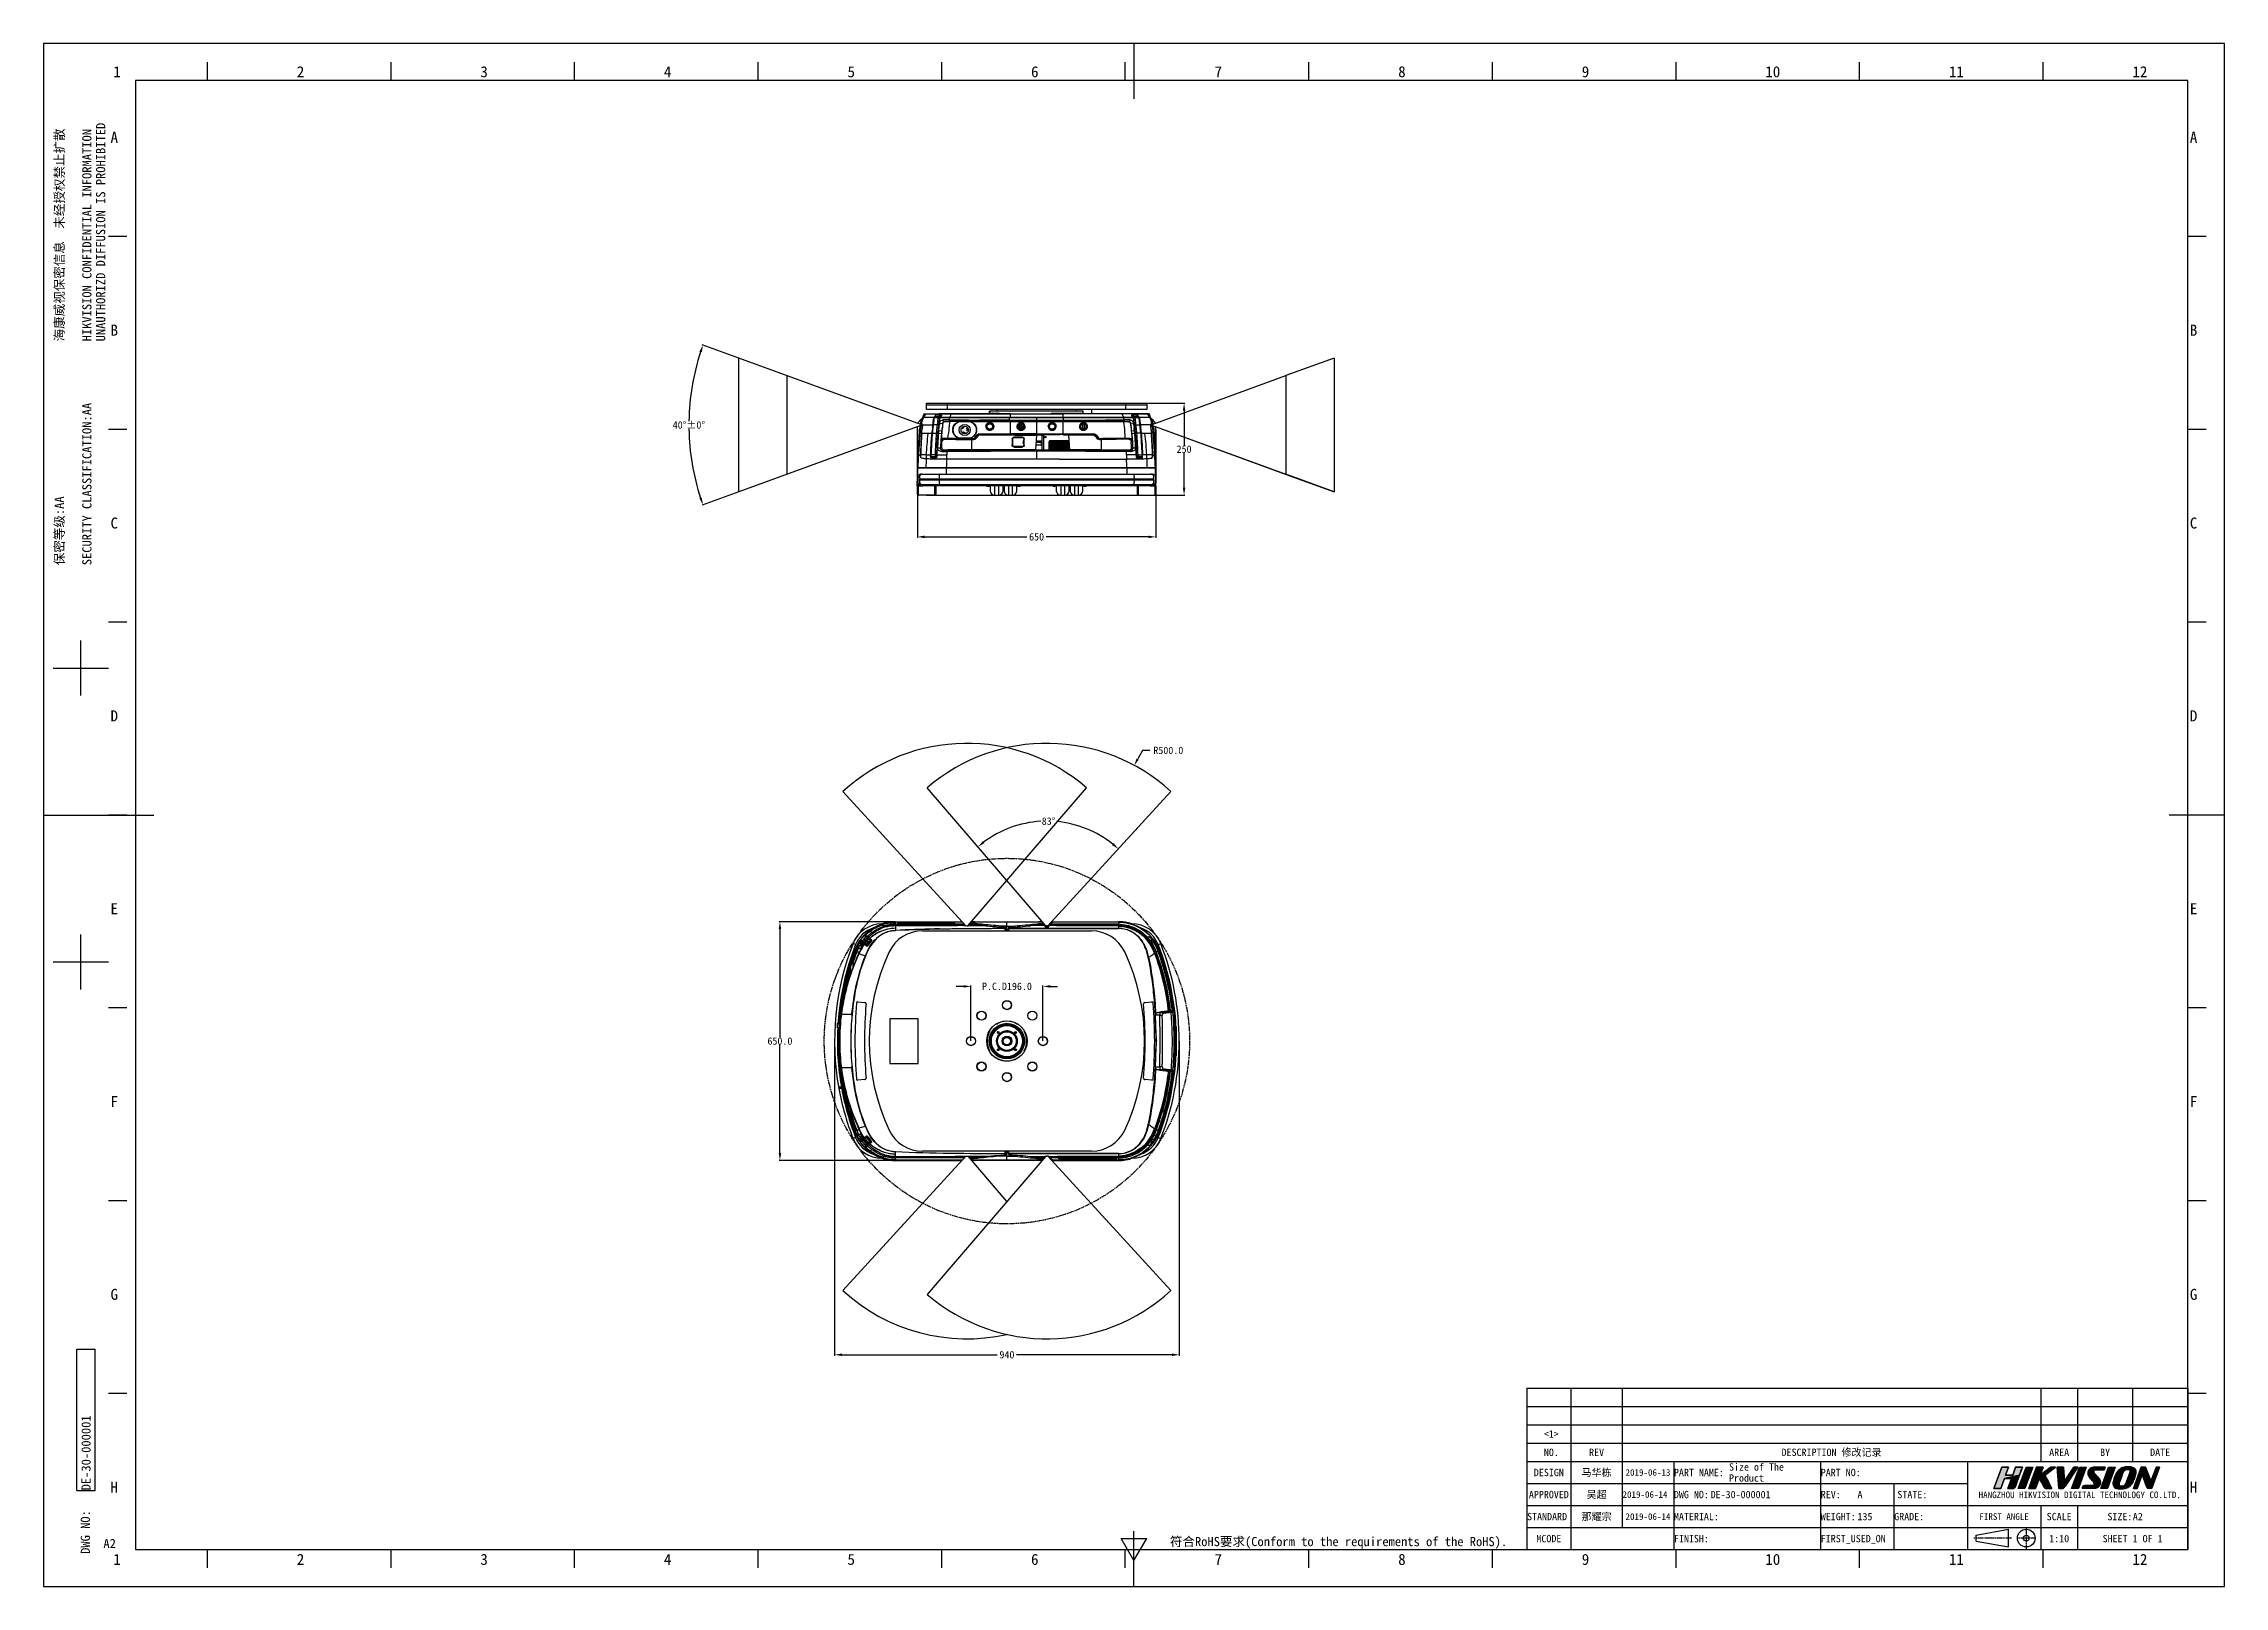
# Model space of a CAD drawing. Header units: millimetres. Extents: x 0 to 5940, y 0 to 4200.
import ezdxf

# ---------------------------------------------------------------- set-up
doc = ezdxf.new("R2010")
doc.units = ezdxf.units.MM
doc.header["$LTSCALE"] = 32.67
doc.header["$PDMODE"] = 3
doc.header["$PDSIZE"] = 8
doc.linetypes.add('CENTER', pattern=[0.6, 0.375, -0.075, 0.075, -0.075])
doc.linetypes.add('PHANTOM', pattern=[0.8, 0.45, -0.05, 0.1, -0.05, 0.1, -0.05])
doc.layers.get('0').update_dxf_attribs({"linetype": 'CONTINUOUS'})
doc.layers.get('Defpoints').update_dxf_attribs({"linetype": 'CONTINUOUS'})
for name, color, linetype in [('00_COMPONENTS', 7, 'CONTINUOUS'), ('02___PRT_ALL_AXES', 7, 'CONTINUOUS'), ('03___PRT_ALL_CURVES', 7, 'CONTINUOUS'), ('50_ALL_DETAILS', 7, 'CONTINUOUS'), ('52_ALL_NOTES', 7, 'CONTINUOUS'), ('DEFAULT_1', 7, 'CENTER')]:
    doc.layers.add(name, color=color, linetype=linetype)
doc.styles.get("Standard").update_dxf_attribs({"font": 'simfang.ttf'})
doc.styles.add('TEXTSTYLE_2', font='simfang.ttf')
doc.styles.add('TEXTSTYLE_3', font='simfang.ttf')
doc.styles.add('TEXTSTYLE_4', font='simfang.ttf')
doc.styles.add('TEXTSTYLE_5', font='simfang.ttf')
doc.styles.add('TEXTSTYLE_6', font='simfang.ttf')
doc.dimstyles.get("Standard").update_dxf_attribs({"dimtxt": 3, "dimasz": 3, "dimexe": 2.5, "dimexo": 0.5, "dimtad": 1, "dimdsep": 46, "dimtxsty": 'Standard', "dimblk": '_FILLED', "dimblk1": '_FILLED', "dimblk2": '_FILLED', "dimcen": 0.09, "dimclrt": 3, "dimazin": 2, "dimtol": 1, "dimtp": 0.01, "dimtm": 0.01, "dimtfac": 1, "dimtofl": 0, "dimtmove": 0, "dimatfit": 3, "dimldrblk": '_FILLED', "dimfxl": 1, "dimtolj": 1, "dimarcsym": 0})

msp = doc.modelspace()

# ---------------------------------------------------------------- texts
at = {"color": 3, "attachment_point": 1, "line_spacing_factor": 0.9}
for s, insert, char_height, width, style in [('1', (189.56231, 4138.46951), 29.9996, 22.0309535, 'TEXTSTYLE_2'), ('2', (689.56231, 4138.46951), 29.9996, 22.0309535, 'TEXTSTYLE_2'), ('3', (1189.56231, 4138.46951), 29.9996, 22.0309535, 'TEXTSTYLE_2'), ('4', (1689.56231, 4138.46951), 29.9996, 22.0309535, 'TEXTSTYLE_2'), ('5', (2189.56231, 4138.46951), 29.9996, 22.0309535, 'TEXTSTYLE_2'), ('6', (2689.56231, 4138.46951), 29.9996, 22.0309535, 'TEXTSTYLE_2'), ('7', (3189.56231, 4138.46951), 29.9996, 22.0309535, 'TEXTSTYLE_2'), ('8', (3689.56231, 4138.46951), 29.9996, 22.0309535, 'TEXTSTYLE_2'), ('9', (4189.56231, 4138.46951), 29.9996, 22.0309535, 'TEXTSTYLE_2'), ('10', (4689.56231, 4138.46951), 29.999596, 44.0619071, 'TEXTSTYLE_4'), ('11', (5189.56231, 4138.46951), 29.999596, 44.0619071, 'TEXTSTYLE_4'), ('12', (5689.56231, 4138.46951), 29.999596, 44.0619071, 'TEXTSTYLE_4'), ('A', (182.26365, 3959.93715), 29.9996, 22.0309535, 'TEXTSTYLE_2'), ('A', (5845.88814, 3959.93715), 29.9996, 22.0309535, 'TEXTSTYLE_2'), ('B', (182.26365, 3434.93715), 29.9996, 22.0309535, 'TEXTSTYLE_2'), ('B', (5845.88814, 3434.93715), 29.9996, 22.0309535, 'TEXTSTYLE_2'), ('C', (182.26365, 2909.93715), 29.9996, 22.0309535, 'TEXTSTYLE_2'), ('C', (5845.88814, 2909.93715), 29.9996, 22.0309535, 'TEXTSTYLE_2'), ('D', (182.26365, 2384.93715), 29.9996, 22.0309535, 'TEXTSTYLE_2'), ('D', (5845.88814, 2384.93715), 29.9996, 22.0309535, 'TEXTSTYLE_2'), ('E', (182.26365, 1859.93715), 29.9996, 22.0309535, 'TEXTSTYLE_2'), ('E', (5845.88814, 1859.93715), 29.9996, 22.0309535, 'TEXTSTYLE_2'), ('F', (182.26365, 1334.93715), 29.9996, 22.0309535, 'TEXTSTYLE_2'), ('F', (5845.88814, 1334.93715), 29.9996, 22.0309535, 'TEXTSTYLE_2'), ('G', (182.26365, 809.93715), 29.9996, 22.0309535, 'TEXTSTYLE_2'), ('G', (5845.88814, 809.93715), 29.9996, 22.0309535, 'TEXTSTYLE_2'), ('H', (182.26365, 284.93715), 29.9996, 22.0309535, 'TEXTSTYLE_2'), ('H', (5845.88814, 284.93715), 29.9996, 22.0309535, 'TEXTSTYLE_2'), ('1', (189.56231, 88.47019), 29.9996, 22.0309535, 'TEXTSTYLE_2'), ('2', (689.56231, 88.47019), 29.9996, 22.0309535, 'TEXTSTYLE_2'), ('3', (1189.56231, 88.47019), 29.9996, 22.0309535, 'TEXTSTYLE_2'), ('4', (1689.56231, 88.47019), 29.9996, 22.0309535, 'TEXTSTYLE_2'), ('5', (2189.56231, 88.47019), 29.9996, 22.0309535, 'TEXTSTYLE_2'), ('6', (2689.56231, 88.47019), 29.9996, 22.0309535, 'TEXTSTYLE_2'), ('7', (3189.56231, 88.47019), 29.9996, 22.0309535, 'TEXTSTYLE_2'), ('8', (3689.56231, 88.47019), 29.9996, 22.0309535, 'TEXTSTYLE_2'), ('9', (4189.56231, 88.47019), 29.9996, 22.0309535, 'TEXTSTYLE_2'), ('10', (4689.56231, 88.47019), 29.999596, 44.0619071, 'TEXTSTYLE_4'), ('11', (5189.56231, 88.47019), 29.999596, 44.0619071, 'TEXTSTYLE_4'), ('12', (5689.56231, 88.47019), 29.999596, 44.0619071, 'TEXTSTYLE_4')]:
    msp.add_mtext(s, dxfattribs=dict(at, insert=insert, char_height=char_height, width=width, style=style))
at = {"color": 3, "char_height": 25, "attachment_point": 1, "rotation": 90, "line_spacing_factor": 0.9}
for s, insert, width in [('海康威视保密信息  未经授权禁止扩散\\P \\PHIKVISION CONFIDENTIAL INFORMATION    \\PUNAUTHORIZD DIFFUSION IS PROHIBITED', (30.28887, 3389.40092), 697.65625), ('保密等级:AA\\P \\PSECURITY CLASSIFICATION:AA', (30.28887, 2779.99432), 477.34375)]:
    msp.add_mtext(s, dxfattribs=dict(at, insert=insert, width=width))
at = {"color": 3, "insert": (101.05856, 88.37003), "char_height": 25, "width": 128.515625, "attachment_point": 1, "rotation": 90, "line_spacing_factor": 0.9, "style": 'TEXTSTYLE_3'}
msp.add_mtext('DWG NO:', dxfattribs=at)
at = {"color": 3, "attachment_point": 1, "line_spacing_factor": 0.9}
for s, insert, char_height, width in [('A2', (162.86661, 129.30862), 24.999664, 36.7182559), ('符合RoHS要求(Conform to the requirements of the RoHS).', (3067.86852, 134.50711), 25, 991.015625)]:
    msp.add_mtext(s, dxfattribs=dict(at, insert=insert, char_height=char_height, width=width))
at = {"layer": '50_ALL_DETAILS', "color": 7, "insert": (102.90812, 261.39691), "char_height": 25, "width": 220.3125, "attachment_point": 1, "rotation": 90, "line_spacing_factor": 0.9}
msp.add_mtext('DE-30-000001', dxfattribs=at)
at = {"layer": '50_ALL_DETAILS', "color": 3, "line_spacing_factor": 0.9}
for s, insert, char_height, width, attachment_point in [(' <1> ', (4100, 425), 20, 73.4375, 2), (' NO.', (4100, 375), 20, 58.75, 2), ('DESCRIPTION 修改记录', (4870, 375), 20, 293.4375, 2), ('AREA', (5490, 375), 20, 58.75, 2), ('BY', (5615, 375), 20, 29.375, 2), ('DATE', (5765, 375), 20, 58.75, 2), ('DESIGN', (4100, 320), 20, 88.125, 2), ('PART NAME:', (4440.625, 320), 20, 146.875, 1), ('PART NO:', (4840.625, 320), 20, 117.5, 1), ('APPROVED', (4100, 260), 20, 117.5, 2), ('DWG NO:', (4440.625, 260), 20, 102.8125, 1), ('REV:', (4840.625, 260), 20, 58.75, 1), ('STATE:', (5090, 260), 20, 88.125, 2), (' \\P \\P \\P HANGZHOU HIKVISION DIGITAL TECHNOLOGY CO.LTD.\\P ', (5540, 339.21875), 18, 608.0625, 2), ('STANDARD ', (4040.625, 200), 20, 132.1875, 1), ('MATERIAL:', (4440.625, 200), 20, 132.1875, 1), ('WEIGHT:', (4840.625, 200), 20, 102.8125, 1), ('GRADE:', (5040.625, 200), 20, 88.125, 1), ('FIRST ANGLE', (5340, 199), 18, 145.40625, 2), ('SCALE', (5490, 200), 20, 73.4375, 2), ('SIZE:', (5689.375, 200), 20, 73.4375, 3), ('MCODE', (4100, 140), 20, 73.4375, 2), ('FINISH:', (4440.625, 140), 20, 102.8125, 1), ('FIRST_USED_ON ', (4840.625, 140), 20, 205.625, 1)]:
    msp.add_mtext(s, dxfattribs=dict(at, insert=insert, char_height=char_height, width=width, attachment_point=attachment_point))
at = {"layer": '50_ALL_DETAILS', "color": 3, "insert": (4230, 375), "char_height": 20, "width": 44.0625, "attachment_point": 2, "line_spacing_factor": 0.9, "style": 'TEXTSTYLE_5'}
msp.add_mtext('REV', dxfattribs=at)
at = {"layer": '50_ALL_DETAILS', "color": 7, "line_spacing_factor": 0.9}
for s, insert, char_height, width, attachment_point in [('马华栋', (4230, 320), 20, 87.890625, 2), ('2019-06-13', (4370, 319), 18, 132.1875, 2), ('Size of The \\PProduct', (4590.625, 335), 20, 176.25, 1), ('DE-30-000001', (4540.625, 260), 20, 176.25, 1), ('A', (4940.625, 260), 20, 14.6875, 1), ('135', (4940.625, 200), 20, 44.0625, 1), ('A2', (5690.625, 200), 20, 29.375, 1), ('1:10', (5490, 140), 20, 58.75, 2), ('SHEET 1 OF 1', (5690, 140), 20, 176.25, 2)]:
    msp.add_mtext(s, dxfattribs=dict(at, insert=insert, char_height=char_height, width=width, attachment_point=attachment_point))
at = {"layer": '52_ALL_NOTES', "color": 7, "line_spacing_factor": 0.9}
for s, insert, char_height, width, attachment_point in [('吴超 ', (4230, 260), 20, 73.28125, 2), ('2019-06-14', (4300.625, 259), 18, 132.1875, 1), ('2019-06-14 ', (4370, 199), 18, 145.40625, 2)]:
    msp.add_mtext(s, dxfattribs=dict(at, insert=insert, char_height=char_height, width=width, attachment_point=attachment_point))
at = {"layer": '52_ALL_NOTES', "color": 7, "insert": (4230, 200), "char_height": 20, "width": 117.265625, "attachment_point": 2, "line_spacing_factor": 0.9, "style": 'TEXTSTYLE_6'}
msp.add_mtext('那耀宗 {\\W0.8; }', dxfattribs=at)

# ---------------------------------------------------------------- blocks, each defined once
blk = doc.blocks.new('LOGO_BL0', base_point=(553.78, 29.56))
for color, points in [(1, [(536.34, 30.26), (537.13, 32.44), (538.97, 32.43), (538.17, 30.24), (534.08, 29.41), (533.06, 26.68), (531.22, 26.68), (533.35, 32.44), (535.19, 32.44), (534.4, 30.27)]), (1, [(534.08, 29.41), (538.17, 30.24), (537.57, 28.57), (535, 26.67), (536.02, 29.41)]), (1, [(543.94, 30.44), (543.95, 30.44), (543.96, 30.44), (543.97, 30.44), (543.98, 30.44), (543.98, 30.44), (545.13, 30.22), (546.05, 28.45), (545.09, 26.74), (545.06, 26.77), (545.03, 26.79), (545, 26.84), (544.96, 26.88), (544.93, 26.92), (544.9, 26.97), (544.82, 27.11), (544.74, 27.25), (544.63, 27.43), (544.53, 27.61), (544.44, 27.8), (544.35, 27.99), (544.26, 28.18), (544.15, 28.41), (544.04, 28.63), (543.99, 28.72), (543.94, 28.8), (543.88, 28.88), (543.81, 28.95), (543.8, 28.97), (543.78, 28.98), (543.76, 28.99), (543.74, 29), (543.71, 29.01), (543.69, 29.02), (543.67, 29.02), (543.65, 29.02), (543.63, 29.01), (543.61, 29.01), (543.59, 29), (543.57, 28.99), (543.54, 28.98), (543.51, 28.96), (540.7, 26.67), (541.76, 29.56), (542.82, 32.44), (543.74, 32.44), (544.66, 32.44), (543.93, 30.44), (543.94, 30.44)]), (1, [(548.02, 32.44), (546.58, 31.33), (545.13, 30.22), (543.98, 30.44), (543.99, 30.45), (544, 30.45), (544.01, 30.45), (544.02, 30.46), (544.03, 30.46), (544.05, 30.47), (544.22, 30.58), (544.38, 30.71), (544.54, 30.83), (544.97, 31.17), (545.41, 31.51), (545.82, 31.83), (546.24, 32.15), (546.6, 32.44), (547.31, 32.44)]), (7, [(551.82, 29.03), (551.45, 28.48), (548.91, 26.67), (548.42, 32.45), (550.17, 32.44), (550.47, 28.63), (552.99, 32.43), (554.12, 32.43), (553.73, 31.87), (552.83, 30.54)]), (7, [(558.41, 31.12), (558.43, 31.06), (556.86, 30.98), (556.88, 31.11), (558.4, 31.19)]), (7, [(558.45, 31), (558.47, 30.94), (556.86, 30.84), (556.86, 30.98), (558.43, 31.06)]), (7, [(558.5, 30.89), (558.54, 30.83), (556.86, 30.69), (556.86, 30.84), (558.47, 30.94)]), (7, [(558.62, 30.74), (558.79, 30.56), (558.97, 30.39), (559.15, 30.21), (559.32, 30.03), (559.49, 29.84), (559.65, 29.65), (559.8, 29.46), (559.94, 29.25), (560.06, 29.03), (557.95, 28.86), (557.68, 29.15), (557.53, 29.32), (557.38, 29.5), (557.24, 29.68), (557.16, 29.81), (557.08, 29.95), (557.01, 30.08), (556.96, 30.23), (556.91, 30.38), (556.88, 30.53), (556.86, 30.69), (558.54, 30.83), (558.58, 30.78)]), (7, [(558.4, 31.25), (558.4, 31.19), (556.88, 31.11), (556.9, 31.24), (558.42, 31.37), (558.41, 31.31)]), (7, [(558.44, 31.42), (558.42, 31.37), (556.9, 31.24), (556.94, 31.38), (558.47, 31.46)]), (7, [(558.5, 31.51), (558.47, 31.46), (556.94, 31.38), (556.99, 31.5), (558.62, 31.62), (558.57, 31.58), (558.53, 31.55)]), (7, [(558.67, 31.65), (558.62, 31.62), (556.99, 31.5), (557.05, 31.62), (558.97, 31.71), (558.91, 31.71), (558.85, 31.7), (558.79, 31.69), (558.73, 31.67)]), (7, [(558.24, 32.42), (558.34, 32.42), (561.55, 32.42), (561.41, 32.07), (561.28, 31.72), (559.04, 31.72), (558.97, 31.71), (557.05, 31.62), (557.11, 31.74), (557.19, 31.84), (557.28, 31.94), (557.38, 32.03), (557.48, 32.11), (557.59, 32.18), (557.71, 32.25), (557.84, 32.31), (557.97, 32.35), (558.06, 32.38), (558.15, 32.4)]), (7, [(566.42, 30.97), (566.38, 30.87), (565.87, 29.49), (565.36, 28.11), (563.72, 28.04), (563.74, 28.31), (563.78, 28.57), (563.84, 28.84), (564, 29.39), (564.19, 29.92), (564.4, 30.42), (564.52, 30.67), (564.66, 30.91), (566.52, 31.17), (566.47, 31.07)]), (7, [(566.58, 31.26), (566.52, 31.17), (564.66, 30.91), (564.86, 31.21), (566.72, 31.44), (566.65, 31.36)]), (7, [(566.79, 31.52), (566.72, 31.44), (564.86, 31.21), (565.09, 31.5), (567.11, 31.74), (567.03, 31.7), (566.95, 31.65), (566.88, 31.6)]), (7, [(567.19, 31.78), (567.11, 31.74), (565.09, 31.5), (565.34, 31.76), (567.46, 31.83), (567.37, 31.82), (567.28, 31.8)]), (7, [(569.62, 32.01), (569.71, 31.9), (565.34, 31.76), (565.65, 32), (569.51, 32.12)]), (7, [(567.92, 31.83), (567.46, 31.83), (565.34, 31.76), (569.71, 31.9), (569.78, 31.77), (569.84, 31.61), (569.88, 31.44), (569.9, 31.26), (569.91, 31.08), (569.89, 30.9), (569.87, 30.72), (567.16, 28.03), (568.25, 30.88), (568.28, 30.96), (568.3, 31.05), (568.32, 31.13), (568.33, 31.22), (568.34, 31.28), (568.34, 31.34), (568.33, 31.41), (568.33, 31.47), (568.31, 31.53), (568.3, 31.57), (568.28, 31.61), (568.26, 31.65), (568.24, 31.69), (568.21, 31.72), (568.18, 31.75), (568.14, 31.77), (568.1, 31.79), (568.05, 31.81), (568.01, 31.82), (567.96, 31.83)]), (7, [(569.38, 32.21), (569.51, 32.12), (565.65, 32), (565.98, 32.2), (569.09, 32.36), (569.24, 32.29)]), (7, [(568.7, 32.47), (568.89, 32.42), (569.09, 32.36), (565.98, 32.2), (566.34, 32.36), (566.69, 32.46), (568.5, 32.5)]), (7, [(568.87, 28.1), (568.71, 27.86), (568.54, 27.63), (568.35, 27.41), (566.25, 27.3), (566.28, 27.31), (566.3, 27.31), (566.34, 27.32), (566.37, 27.33), (566.4, 27.35), (566.44, 27.36), (566.47, 27.37), (566.52, 27.39), (566.57, 27.42), (566.61, 27.44), (566.66, 27.47), (566.7, 27.49), (566.74, 27.52), (566.77, 27.54), (566.81, 27.57), (566.84, 27.59), (566.87, 27.62), (566.9, 27.64), (566.92, 27.67), (566.95, 27.69), (566.97, 27.72), (566.99, 27.74), (567.01, 27.76), (567.03, 27.79), (567.04, 27.81), (567.06, 27.83), (567.08, 27.86), (567.09, 27.88), (567.11, 27.91), (567.12, 27.93), (567.13, 27.96), (567.14, 27.98), (567.15, 27.99), (567.16, 28.01), (567.16, 28.03), (569.87, 30.72), (569.81, 30.39), (569.72, 30.06), (569.62, 29.75), (569.51, 29.44), (569.39, 29.13), (569.27, 28.87), (569.15, 28.61), (569.02, 28.35)]), (7, [(567.76, 32.56), (568.13, 32.54), (568.5, 32.5), (566.69, 32.46), (567.04, 32.52), (567.4, 32.55)]), (7, [(572.49, 32.46), (573.97, 28.72), (576.35, 32.46), (574.22, 26.69), (573.32, 26.69), (573.28, 26.69), (573.23, 26.7), (573.19, 26.71), (573.15, 26.73), (573.12, 26.75), (573.08, 26.77), (573.04, 26.8), (573.01, 26.83), (572.97, 26.86), (572.94, 26.89), (572.92, 26.92), (572.88, 26.97), (572.85, 27.02), (572.83, 27.06), (572.8, 27.11), (572.78, 27.16), (571.58, 30.46), (570.2, 26.68), (569.24, 26.68), (571.31, 32.46)]), (1, [(536.65, 26.68), (536.62, 26.67), (535, 26.67), (537.57, 28.57), (537.38, 28.03), (537.2, 27.48), (537.17, 27.4), (537.14, 27.32), (537.11, 27.24), (537.07, 27.16), (537.03, 27.08), (536.98, 27), (536.93, 26.93), (536.88, 26.86), (536.82, 26.79), (536.79, 26.76), (536.76, 26.74), (536.72, 26.71), (536.69, 26.69)]), (1, [(543.37, 28.8), (542.54, 26.67), (541.62, 26.67), (540.7, 26.67), (543.51, 28.96), (543.48, 28.93), (543.45, 28.91), (543.43, 28.88), (543.41, 28.86), (543.39, 28.83)]), (1, [(545.09, 26.74), (546.05, 28.45), (546.97, 26.67), (545.31, 26.67), (545.27, 26.68), (545.23, 26.68), (545.19, 26.69), (545.15, 26.7), (545.12, 26.72)]), (7, [(550.18, 26.72), (550.1, 26.67), (548.91, 26.67), (551.45, 28.48), (551.11, 27.91), (551, 27.74), (550.89, 27.56), (550.78, 27.4), (550.66, 27.23), (550.53, 27.07), (550.39, 26.92), (550.33, 26.85), (550.26, 26.78)]), (7, [(559.7, 27.09), (559.59, 27), (555.23, 26.69), (555.37, 27.05), (559.96, 27.37), (559.88, 27.27), (559.79, 27.17)]), (7, [(558.91, 26.69), (558.8, 26.69), (555.23, 26.69), (559.59, 27), (559.47, 26.92), (559.35, 26.85), (559.22, 26.79), (559.12, 26.75), (559.01, 26.71)]), (7, [(557.38, 27.42), (558.04, 27.42), (559.96, 27.37), (555.37, 27.05), (555.5, 27.41)]), (7, [(560.13, 28.88), (560.18, 28.73), (560.22, 28.58), (560.25, 28.42), (560.26, 28.26), (560.25, 28.12), (560.23, 27.98), (560.2, 27.84), (560.15, 27.71), (560.09, 27.58), (560.03, 27.47), (559.96, 27.37), (558.04, 27.42), (558.09, 27.43), (558.15, 27.43), (558.2, 27.44), (558.25, 27.46), (558.3, 27.48), (558.34, 27.51), (558.38, 27.54), (558.42, 27.57), (558.45, 27.62), (558.48, 27.67), (558.5, 27.72), (558.51, 27.77), (558.52, 27.82), (558.53, 27.89), (558.53, 27.95), (558.52, 28.01), (558.51, 28.07), (558.49, 28.14), (558.47, 28.2), (558.43, 28.28), (558.39, 28.36), (558.34, 28.44), (558.28, 28.51), (558.22, 28.58), (557.95, 28.86), (560.06, 29.03)]), (7, [(565.35, 28.06), (565.34, 28.03), (563.74, 27.76), (563.72, 28.04), (565.36, 28.11), (565.36, 28.1), (565.36, 28.1), (565.36, 28.09)]), (7, [(565.33, 27.77), (565.33, 27.75), (563.78, 27.53), (563.74, 27.76), (565.34, 28.03), (565.34, 28), (565.34, 27.97), (565.33, 27.95), (565.33, 27.92), (565.33, 27.89), (565.33, 27.86), (565.33, 27.82), (565.33, 27.79)]), (7, [(565.38, 27.54), (565.38, 27.53), (563.84, 27.31), (563.78, 27.53), (565.33, 27.75), (565.33, 27.72), (565.33, 27.7), (565.34, 27.68), (565.34, 27.66), (565.34, 27.64), (565.35, 27.63), (565.35, 27.61), (565.36, 27.59), (565.36, 27.58), (565.37, 27.56), (565.37, 27.55)]), (7, [(565.6, 27.31), (565.62, 27.31), (563.95, 27.11), (563.84, 27.31), (565.38, 27.53), (565.39, 27.51), (565.39, 27.5), (565.4, 27.49), (565.4, 27.48), (565.41, 27.47), (565.41, 27.46), (565.42, 27.45), (565.43, 27.44), (565.43, 27.44), (565.44, 27.43), (565.45, 27.42), (565.46, 27.41), (565.47, 27.4), (565.47, 27.39), (565.48, 27.38), (565.49, 27.38), (565.5, 27.37), (565.51, 27.36), (565.52, 27.35), (565.53, 27.35), (565.54, 27.34), (565.56, 27.33), (565.57, 27.33), (565.58, 27.32), (565.59, 27.32)]), (7, [(566.1, 27.28), (566.11, 27.28), (566.13, 27.28), (568.15, 27.22), (567.93, 27.04), (567.69, 26.89), (567.48, 26.79), (564.45, 26.7), (564.25, 26.8), (564.09, 26.93), (563.95, 27.11), (565.62, 27.31), (565.63, 27.3), (565.65, 27.3), (565.66, 27.3), (565.68, 27.29), (565.69, 27.29), (565.71, 27.29), (565.72, 27.29), (565.74, 27.29), (565.76, 27.28), (565.78, 27.28), (565.79, 27.28), (565.81, 27.28), (565.85, 27.28), (565.92, 27.28), (565.98, 27.28), (566.03, 27.28), (566.04, 27.28), (566.07, 27.28), (566.08, 27.28), (566.08, 27.28)]), (7, [(567.26, 26.71), (567.04, 26.65), (566.81, 26.6), (566.53, 26.57), (566.25, 26.56), (565.97, 26.56), (565.1, 26.58), (564.88, 26.6), (564.66, 26.64), (564.45, 26.7), (567.48, 26.79)]), (7, [(566.25, 27.3), (568.35, 27.41), (568.15, 27.22), (566.13, 27.28), (566.14, 27.29), (566.15, 27.29), (566.2, 27.29), (566.23, 27.3)])]:
    blk.add_hatch(color=color).paths.add_polyline_path(points)
at = {"color": 1}
for p, q in [((533.35, 32.44), (531.22, 26.68)), ((535.19, 32.44), (533.35, 32.44)), ((534.4, 30.27), (535.19, 32.44)), ((536.34, 30.26), (534.4, 30.27)), ((537.13, 32.44), (536.34, 30.26)), ((538.97, 32.43), (537.13, 32.44)), ((537.84, 26.67), (539.96, 32.44)), ((541.8, 32.44), (539.68, 26.67)), ((539.96, 32.44), (541.8, 32.44)), ((542.82, 32.44), (541.76, 29.56)), ((543.74, 32.44), (542.82, 32.44)), ((544.66, 32.44), (543.74, 32.44)), ((543.93, 30.44), (544.66, 32.44)), ((545.13, 30.22), (546.58, 31.33)), ((546.05, 28.45), (545.13, 30.22)), ((546.58, 31.33), (548.02, 32.44)), ((547.31, 32.44), (546.6, 32.44)), ((548.02, 32.44), (547.31, 32.44)), ((531.22, 26.68), (533.06, 26.68)), ((533.06, 26.68), (534.08, 29.41)), ((534.08, 29.41), (536.02, 29.41)), ((536.02, 29.41), (535, 26.67)), ((535, 26.67), (536.62, 26.67)), ((539.68, 26.67), (537.84, 26.67)), ((541.76, 29.56), (540.7, 26.67)), ((540.7, 26.67), (541.62, 26.67)), ((541.62, 26.67), (542.54, 26.67)), ((542.55, 26.69), (542.56, 26.73)), ((542.56, 26.73), (542.58, 26.77)), ((542.58, 26.77), (542.62, 26.87)), ((542.62, 26.87), (542.67, 27.01)), ((542.67, 27.01), (542.8, 27.35)), ((545.31, 26.67), (546.97, 26.67)), ((546.97, 26.67), (546.05, 28.45))]:
    blk.add_line(p, q, dxfattribs=at)
at = {"color": 7}
for p, q in [((548.42, 32.45), (548.91, 26.67)), ((550.17, 32.44), (548.42, 32.45)), ((550.47, 28.63), (550.17, 32.44)), ((552.99, 32.43), (550.47, 28.63)), ((552.39, 26.67), (554.51, 32.44)), ((554.12, 32.43), (552.99, 32.43)), ((556.36, 32.44), (554.24, 26.67)), ((554.51, 32.44), (556.36, 32.44)), ((561.55, 32.42), (558.34, 32.42)), ((559.04, 31.72), (561.28, 31.72)), ((560.32, 26.67), (562.45, 32.44)), ((561.28, 31.72), (561.41, 32.07)), ((561.41, 32.07), (561.55, 32.42)), ((564.29, 32.44), (562.17, 26.67)), ((562.45, 32.44), (564.29, 32.44)), ((565.87, 29.49), (566.38, 30.87)), ((568.25, 30.88), (567.16, 28.03)), ((567.46, 31.83), (567.92, 31.83)), ((571.31, 32.46), (569.24, 26.68)), ((570.2, 26.68), (571.58, 30.46)), ((572.49, 32.46), (571.31, 32.46)), ((571.58, 30.46), (572.78, 27.16)), ((573.97, 28.72), (572.49, 32.46)), ((575.39, 32.46), (573.97, 28.72)), ((574.22, 26.69), (576.35, 32.46)), ((576.35, 32.46), (575.39, 32.46)), ((543.37, 28.8), (542.54, 26.67)), ((548.91, 26.67), (550.1, 26.67)), ((554.24, 26.67), (552.39, 26.67)), ((555.37, 27.05), (555.23, 26.69)), ((555.23, 26.69), (558.8, 26.69)), ((555.5, 27.41), (555.37, 27.05)), ((562.17, 26.67), (560.32, 26.67)), ((565.1, 26.58), (565.97, 26.56)), ((565.36, 28.11), (565.87, 29.49)), ((565.85, 27.28), (565.81, 27.28)), ((565.92, 27.28), (565.85, 27.28)), ((565.98, 27.28), (565.92, 27.28)), ((566.03, 27.28), (565.98, 27.28)), ((566.03, 27.28), (566.04, 27.28)), ((566.07, 27.28), (566.04, 27.28)), ((566.08, 27.28), (566.07, 27.28)), ((566.08, 27.28), (566.08, 27.28)), ((566.15, 27.29), (566.2, 27.29)), ((569.24, 26.68), (570.2, 26.68)), ((573.32, 26.69), (574.22, 26.69))]:
    blk.add_line(p, q, dxfattribs=at)
at = {"color": 1}
for points in [[(536.34, 30.26), (537.13, 32.44), (538.97, 32.43), (538.17, 30.24), (534.08, 29.41), (533.06, 26.68), (531.22, 26.68), (533.35, 32.44), (535.19, 32.44), (534.4, 30.27), (536.34, 30.26)], [(534.08, 29.41), (538.17, 30.24), (537.57, 28.57), (535, 26.67), (536.02, 29.41), (534.08, 29.41)], [(543.94, 30.44), (543.95, 30.44), (543.96, 30.44), (543.97, 30.44), (543.98, 30.44), (543.98, 30.44), (545.13, 30.22), (546.05, 28.45), (545.09, 26.74), (545.06, 26.77), (545.03, 26.79), (545, 26.84), (544.96, 26.88), (544.93, 26.92), (544.9, 26.97), (544.82, 27.11), (544.74, 27.25), (544.63, 27.43), (544.53, 27.61), (544.44, 27.8), (544.35, 27.99), (544.26, 28.18), (544.15, 28.41), (544.04, 28.63), (543.99, 28.72), (543.94, 28.8), (543.88, 28.88), (543.81, 28.95), (543.8, 28.97), (543.78, 28.98), (543.76, 28.99), (543.74, 29), (543.71, 29.01), (543.69, 29.02), (543.67, 29.02), (543.65, 29.02), (543.63, 29.01), (543.61, 29.01), (543.59, 29), (543.57, 28.99), (543.54, 28.98), (543.51, 28.96), (540.7, 26.67), (541.76, 29.56), (542.82, 32.44), (543.74, 32.44), (544.66, 32.44), (543.93, 30.44), (543.94, 30.44), (543.94, 30.44)], [(548.02, 32.44), (546.58, 31.33), (545.13, 30.22), (543.98, 30.44), (543.99, 30.45), (544, 30.45), (544.01, 30.45), (544.02, 30.46), (544.03, 30.46), (544.05, 30.47), (544.22, 30.58), (544.38, 30.71), (544.54, 30.83), (544.97, 31.17), (545.41, 31.51), (545.82, 31.83), (546.24, 32.15), (546.6, 32.44), (547.31, 32.44), (548.02, 32.44)], [(536.65, 26.68), (536.62, 26.67), (535, 26.67), (537.57, 28.57), (537.38, 28.03), (537.2, 27.48), (537.17, 27.4), (537.14, 27.32), (537.11, 27.24), (537.07, 27.16), (537.03, 27.08), (536.98, 27), (536.93, 26.93), (536.88, 26.86), (536.82, 26.79), (536.79, 26.76), (536.76, 26.74), (536.72, 26.71), (536.69, 26.69), (536.65, 26.68)], [(543.37, 28.8), (542.54, 26.67), (541.62, 26.67), (540.7, 26.67), (543.51, 28.96), (543.48, 28.93), (543.45, 28.91), (543.43, 28.88), (543.41, 28.86), (543.39, 28.83), (543.37, 28.8)], [(545.09, 26.74), (546.05, 28.45), (546.97, 26.67), (545.31, 26.67), (545.27, 26.68), (545.23, 26.68), (545.19, 26.69), (545.15, 26.7), (545.12, 26.72), (545.09, 26.74)]]:
    blk.add_lwpolyline(points, dxfattribs=at)
at = {"color": 7}
for points in [[(551.82, 29.03), (551.45, 28.48), (548.91, 26.67), (548.42, 32.45), (550.17, 32.44), (550.47, 28.63), (552.99, 32.43), (554.12, 32.43), (553.73, 31.87), (552.83, 30.54), (551.82, 29.03)], [(558.41, 31.12), (558.43, 31.06), (556.86, 30.98), (556.88, 31.11), (558.4, 31.19), (558.41, 31.12)], [(558.45, 31), (558.47, 30.94), (556.86, 30.84), (556.86, 30.98), (558.43, 31.06), (558.45, 31)], [(558.5, 30.89), (558.54, 30.83), (556.86, 30.69), (556.86, 30.84), (558.47, 30.94), (558.5, 30.89)], [(558.62, 30.74), (558.79, 30.56), (558.97, 30.39), (559.15, 30.21), (559.32, 30.03), (559.49, 29.84), (559.65, 29.65), (559.8, 29.46), (559.94, 29.25), (560.06, 29.03), (557.95, 28.86), (557.68, 29.15), (557.53, 29.32), (557.38, 29.5), (557.24, 29.68), (557.16, 29.81), (557.08, 29.95), (557.01, 30.08), (556.96, 30.23), (556.91, 30.38), (556.88, 30.53), (556.86, 30.69), (558.54, 30.83), (558.58, 30.78), (558.62, 30.74)], [(558.4, 31.25), (558.4, 31.19), (556.88, 31.11), (556.9, 31.24), (558.42, 31.37), (558.41, 31.31), (558.4, 31.25)], [(558.44, 31.42), (558.42, 31.37), (556.9, 31.24), (556.94, 31.38), (558.47, 31.46), (558.44, 31.42)], [(558.5, 31.51), (558.47, 31.46), (556.94, 31.38), (556.99, 31.5), (558.62, 31.62), (558.57, 31.58), (558.53, 31.55), (558.5, 31.51)], [(558.67, 31.65), (558.62, 31.62), (556.99, 31.5), (557.05, 31.62), (558.97, 31.71), (558.91, 31.71), (558.85, 31.7), (558.79, 31.69), (558.73, 31.67), (558.67, 31.65)], [(558.24, 32.42), (558.34, 32.42), (561.55, 32.42), (561.41, 32.07), (561.28, 31.72), (559.04, 31.72), (558.97, 31.71), (557.05, 31.62), (557.11, 31.74), (557.19, 31.84), (557.28, 31.94), (557.38, 32.03), (557.48, 32.11), (557.59, 32.18), (557.71, 32.25), (557.84, 32.31), (557.97, 32.35), (558.06, 32.38), (558.15, 32.4), (558.24, 32.42)], [(566.42, 30.97), (566.38, 30.87), (565.87, 29.49), (565.36, 28.11), (563.72, 28.04), (563.74, 28.31), (563.78, 28.57), (563.84, 28.84), (564, 29.39), (564.19, 29.92), (564.4, 30.42), (564.52, 30.67), (564.66, 30.91), (566.52, 31.17), (566.47, 31.07), (566.42, 30.97)], [(566.58, 31.26), (566.52, 31.17), (564.66, 30.91), (564.86, 31.21), (566.72, 31.44), (566.65, 31.36), (566.58, 31.26)], [(566.79, 31.52), (566.72, 31.44), (564.86, 31.21), (565.09, 31.5), (567.11, 31.74), (567.03, 31.7), (566.95, 31.65), (566.88, 31.6), (566.79, 31.52)], [(567.19, 31.78), (567.11, 31.74), (565.09, 31.5), (565.34, 31.76), (567.46, 31.83), (567.37, 31.82), (567.28, 31.8), (567.19, 31.78)], [(569.62, 32.01), (569.71, 31.9), (565.34, 31.76), (565.65, 32), (569.51, 32.12), (569.62, 32.01)], [(567.92, 31.83), (567.46, 31.83), (565.34, 31.76), (569.71, 31.9), (569.78, 31.77), (569.84, 31.61), (569.88, 31.44), (569.9, 31.26), (569.91, 31.08), (569.89, 30.9), (569.87, 30.72), (567.16, 28.03), (568.25, 30.88), (568.28, 30.96), (568.3, 31.05), (568.32, 31.13), (568.33, 31.22), (568.34, 31.28), (568.34, 31.34), (568.33, 31.41), (568.33, 31.47), (568.31, 31.53), (568.3, 31.57), (568.28, 31.61), (568.26, 31.65), (568.24, 31.69), (568.21, 31.72), (568.18, 31.75), (568.14, 31.77), (568.1, 31.79), (568.05, 31.81), (568.01, 31.82), (567.96, 31.83), (567.92, 31.83)], [(569.38, 32.21), (569.51, 32.12), (565.65, 32), (565.98, 32.2), (569.09, 32.36), (569.24, 32.29), (569.38, 32.21)], [(568.7, 32.47), (568.89, 32.42), (569.09, 32.36), (565.98, 32.2), (566.34, 32.36), (566.69, 32.46), (568.5, 32.5), (568.7, 32.47)], [(568.87, 28.1), (568.71, 27.86), (568.54, 27.63), (568.35, 27.41), (566.25, 27.3), (566.28, 27.31), (566.3, 27.31), (566.34, 27.32), (566.37, 27.33), (566.4, 27.35), (566.44, 27.36), (566.47, 27.37), (566.52, 27.39), (566.57, 27.42), (566.61, 27.44), (566.66, 27.47), (566.7, 27.49), (566.74, 27.52), (566.77, 27.54), (566.81, 27.57), (566.84, 27.59), (566.87, 27.62), (566.9, 27.64), (566.92, 27.67), (566.95, 27.69), (566.97, 27.72), (566.99, 27.74), (567.01, 27.76), (567.03, 27.79), (567.04, 27.81), (567.06, 27.83), (567.08, 27.86), (567.09, 27.88), (567.11, 27.91), (567.12, 27.93), (567.13, 27.96), (567.14, 27.98), (567.15, 27.99), (567.16, 28.01), (567.16, 28.03), (569.87, 30.72), (569.81, 30.39), (569.72, 30.06), (569.62, 29.75), (569.51, 29.44), (569.39, 29.13), (569.27, 28.87), (569.15, 28.61), (569.02, 28.35), (568.87, 28.1)], [(567.76, 32.56), (568.13, 32.54), (568.5, 32.5), (566.69, 32.46), (567.04, 32.52), (567.4, 32.55), (567.76, 32.56)], [(572.49, 32.46), (573.97, 28.72), (576.35, 32.46), (574.22, 26.69), (573.32, 26.69), (573.28, 26.69), (573.23, 26.7), (573.19, 26.71), (573.15, 26.73), (573.12, 26.75), (573.08, 26.77), (573.04, 26.8), (573.01, 26.83), (572.97, 26.86), (572.94, 26.89), (572.92, 26.92), (572.88, 26.97), (572.85, 27.02), (572.83, 27.06), (572.8, 27.11), (572.78, 27.16), (571.58, 30.46), (570.2, 26.68), (569.24, 26.68), (571.31, 32.46), (572.49, 32.46)], [(550.18, 26.72), (550.1, 26.67), (548.91, 26.67), (551.45, 28.48), (551.11, 27.91), (551, 27.74), (550.89, 27.56), (550.78, 27.4), (550.66, 27.23), (550.53, 27.07), (550.39, 26.92), (550.33, 26.85), (550.26, 26.78), (550.18, 26.72)], [(559.7, 27.09), (559.59, 27), (555.23, 26.69), (555.37, 27.05), (559.96, 27.37), (559.88, 27.27), (559.79, 27.17), (559.7, 27.09)], [(558.91, 26.69), (558.8, 26.69), (555.23, 26.69), (559.59, 27), (559.47, 26.92), (559.35, 26.85), (559.22, 26.79), (559.12, 26.75), (559.01, 26.71), (558.91, 26.69)], [(557.38, 27.42), (558.04, 27.42), (559.96, 27.37), (555.37, 27.05), (555.5, 27.41), (557.38, 27.42)], [(560.13, 28.88), (560.18, 28.73), (560.22, 28.58), (560.25, 28.42), (560.26, 28.26), (560.25, 28.12), (560.23, 27.98), (560.2, 27.84), (560.15, 27.71), (560.09, 27.58), (560.03, 27.47), (559.96, 27.37), (558.04, 27.42), (558.09, 27.43), (558.15, 27.43), (558.2, 27.44), (558.25, 27.46), (558.3, 27.48), (558.34, 27.51), (558.38, 27.54), (558.42, 27.57), (558.45, 27.62), (558.48, 27.67), (558.5, 27.72), (558.51, 27.77), (558.52, 27.82), (558.53, 27.89), (558.53, 27.95), (558.52, 28.01), (558.51, 28.07), (558.49, 28.14), (558.47, 28.2), (558.43, 28.28), (558.39, 28.36), (558.34, 28.44), (558.28, 28.51), (558.22, 28.58), (557.95, 28.86), (560.06, 29.03), (560.13, 28.88)], [(565.35, 28.06), (565.34, 28.03), (563.74, 27.76), (563.72, 28.04), (565.36, 28.11), (565.36, 28.1), (565.36, 28.1), (565.36, 28.09), (565.35, 28.06)], [(565.33, 27.77), (565.33, 27.75), (563.78, 27.53), (563.74, 27.76), (565.34, 28.03), (565.34, 28), (565.34, 27.97), (565.33, 27.95), (565.33, 27.92), (565.33, 27.89), (565.33, 27.86), (565.33, 27.82), (565.33, 27.79), (565.33, 27.77)], [(565.38, 27.54), (565.38, 27.53), (563.84, 27.31), (563.78, 27.53), (565.33, 27.75), (565.33, 27.72), (565.33, 27.7), (565.34, 27.68), (565.34, 27.66), (565.34, 27.64), (565.35, 27.63), (565.35, 27.61), (565.36, 27.59), (565.36, 27.58), (565.37, 27.56), (565.37, 27.55), (565.38, 27.54)], [(565.6, 27.31), (565.62, 27.31), (563.95, 27.11), (563.84, 27.31), (565.38, 27.53), (565.39, 27.51), (565.39, 27.5), (565.4, 27.49), (565.4, 27.48), (565.41, 27.47), (565.41, 27.46), (565.42, 27.45), (565.43, 27.44), (565.43, 27.44), (565.44, 27.43), (565.45, 27.42), (565.46, 27.41), (565.47, 27.4), (565.47, 27.39), (565.48, 27.38), (565.49, 27.38), (565.5, 27.37), (565.51, 27.36), (565.52, 27.35), (565.53, 27.35), (565.54, 27.34), (565.56, 27.33), (565.57, 27.33), (565.58, 27.32), (565.59, 27.32), (565.6, 27.31)], [(566.1, 27.28), (566.11, 27.28), (566.13, 27.28), (568.15, 27.22), (567.93, 27.04), (567.69, 26.89), (567.48, 26.79), (564.45, 26.7), (564.25, 26.8), (564.09, 26.93), (563.95, 27.11), (565.62, 27.31), (565.63, 27.3), (565.65, 27.3), (565.66, 27.3), (565.68, 27.29), (565.69, 27.29), (565.71, 27.29), (565.72, 27.29), (565.74, 27.29), (565.76, 27.28), (565.78, 27.28), (565.79, 27.28), (565.81, 27.28), (565.85, 27.28), (565.92, 27.28), (565.98, 27.28), (566.03, 27.28), (566.04, 27.28), (566.07, 27.28), (566.08, 27.28), (566.08, 27.28), (566.1, 27.28)], [(567.26, 26.71), (567.04, 26.65), (566.81, 26.6), (566.53, 26.57), (566.25, 26.56), (565.97, 26.56), (565.1, 26.58), (564.88, 26.6), (564.66, 26.64), (564.45, 26.7), (567.48, 26.79), (567.26, 26.71)], [(566.25, 27.3), (568.35, 27.41), (568.15, 27.22), (566.13, 27.28), (566.14, 27.29), (566.15, 27.29), (566.2, 27.29), (566.23, 27.3), (566.25, 27.3)]]:
    blk.add_lwpolyline(points, dxfattribs=at)
for centre, radius, start, end in [((565.73, 27.66), 0.371, 217.95462, 227.08066), ((565.72, 27.66), 0.363, 227.15451, 236.8061), ((565.89, 28.76), 1.5, 292.5636, 302.64612), ((566.07, 28.53), 1.21, 311.32557, 318.07224), ((566.17, 28.44), 1.07, 318.07071, 325.73753), ((566.26, 28.38), 0.966, 325.75529, 334.38704), ((566.31, 28.35), 0.909, 334.4499, 339.10647)]:
    blk.add_arc(centre, radius, start, end, dxfattribs=at)
at = {"color": 1}
for points, knots in [([(537.2, 27.48), (537.31, 27.85), (537.64, 28.77), (538.23, 30.42), (538.7, 31.7), (538.97, 32.43)], [0, 0, 0, 0, 0.219321, 0.556058, 1, 1, 1, 1]), ([(544.05, 30.47), (544.03, 30.46), (544, 30.44), (543.95, 30.43), (543.93, 30.44)], [0, 0, 0, 0, 0.336814, 1, 1, 1, 1]), ([(546.6, 32.44), (546.48, 32.35), (546.08, 32.03), (545.4, 31.49), (544.66, 30.94), (544.22, 30.57), (544.05, 30.47)], [0, 0, 0, 0, 0.145255, 0.470672, 0.810738, 1, 1, 1, 1]), ([(536.62, 26.67), (536.69, 26.68), (536.98, 26.91), (537.12, 27.23), (537.2, 27.48)], [0, 0, 0, 0, 0.233279, 1, 1, 1, 1]), ([(543.37, 28.8), (543.42, 28.88), (543.51, 28.99), (543.7, 29.04), (543.78, 28.98), (543.81, 28.95)], [0, 0, 0, 0, 0.511805, 0.74117, 1, 1, 1, 1]), ([(543.81, 28.95), (543.91, 28.86), (544.06, 28.6), (544.35, 28.02), (544.55, 27.55), (544.74, 27.25)], [0, 0, 0, 0, 0.200546, 0.459098, 1, 1, 1, 1]), ([(544.74, 27.25), (544.79, 27.16), (544.88, 27), (545.01, 26.81), (545.15, 26.69), (545.25, 26.67), (545.31, 26.67)], [0, 0, 0, 0, 0.381358, 0.635744, 0.815034, 1, 1, 1, 1])]:
    blk.add_open_spline(points, degree=3, knots=knots, dxfattribs=at)
at = {"color": 7}
for points, knots in [([(551.11, 27.91), (551.33, 28.29), (551.91, 29.17), (552.78, 30.49), (553.55, 31.61), (553.98, 32.24), (554.12, 32.43)], [0, 0, 0, 0, 0.244776, 0.578663, 0.873243, 1, 1, 1, 1]), ([(556.86, 30.84), (556.85, 30.64), (556.92, 30.22), (557.24, 29.65), (557.7, 29.12), (558.04, 28.77), (558.22, 28.58)], [0, 0, 0, 0, 0.229422, 0.457028, 0.71011, 1, 1, 1, 1]), ([(558.34, 32.42), (558.21, 32.42), (557.91, 32.35), (557.43, 32.12), (556.96, 31.61), (556.86, 31.11), (556.86, 30.84)], [0, 0, 0, 0, 0.157818, 0.389305, 0.66219, 1, 1, 1, 1]), ([(558.62, 30.74), (558.46, 30.9), (558.3, 31.28), (558.63, 31.68), (558.89, 31.72), (559.04, 31.72)], [0, 0, 0, 0, 0.467819, 0.6931, 1, 1, 1, 1]), ([(560.26, 28.26), (560.26, 28.52), (559.93, 29.53), (559.14, 30.21), (558.62, 30.74)], [0, 0, 0, 0, 0.261963, 1, 1, 1, 1]), ([(567.76, 32.56), (567.28, 32.57), (566.4, 32.48), (565.31, 31.83), (564.73, 31.07), (564.4, 30.43), (564.18, 29.92), (563.99, 29.39), (563.79, 28.68), (563.65, 27.83), (564, 26.77), (564.74, 26.59), (565.1, 26.58)], [0, 0, 0, 0, 0.159322, 0.288885, 0.411003, 0.472116, 0.532916, 0.595416, 0.659631, 0.779836, 0.880276, 1, 1, 1, 1]), ([(566.38, 30.87), (566.49, 31.14), (566.75, 31.6), (567.25, 31.82), (567.46, 31.83)], [0, 0, 0, 0, 0.587327, 1, 1, 1, 1]), ([(569.39, 29.13), (569.59, 29.64), (569.91, 30.48), (569.94, 31.61), (569.52, 32.15), (569.06, 32.39), (568.46, 32.52), (568.01, 32.55), (567.76, 32.56)], [0, 0, 0, 0, 0.33298, 0.5439, 0.63186, 0.729674, 0.850113, 1, 1, 1, 1]), ([(567.92, 31.83), (568.01, 31.83), (568.2, 31.78), (568.34, 31.51), (568.35, 31.2), (568.29, 30.99), (568.25, 30.88)], [0, 0, 0, 0, 0.228583, 0.444785, 0.702621, 1, 1, 1, 1]), ([(550.1, 26.67), (550.21, 26.73), (550.6, 27.12), (550.9, 27.56), (551.11, 27.91)], [0, 0, 0, 0, 0.237358, 1, 1, 1, 1]), ([(558.04, 27.42), (557.82, 27.42), (556.98, 27.42), (556.13, 27.42), (555.5, 27.41)], [0, 0, 0, 0, 0.258695, 1, 1, 1, 1]), ([(558.22, 28.58), (558.33, 28.47), (558.48, 28.23), (558.56, 27.84), (558.41, 27.49), (558.16, 27.42), (558.04, 27.42)], [0, 0, 0, 0, 0.30252, 0.553239, 0.763852, 1, 1, 1, 1]), ([(558.8, 26.69), (558.94, 26.69), (559.27, 26.78), (559.74, 27.08), (560.15, 27.58), (560.26, 28.03), (560.26, 28.26)], [0, 0, 0, 0, 0.187428, 0.429926, 0.700262, 1, 1, 1, 1]), ([(565.33, 27.95), (565.34, 27.97), (565.34, 28.01), (565.35, 28.06), (565.36, 28.09)], [0, 0, 0, 0, 0.31812, 1, 1, 1, 1]), ([(565.81, 27.28), (565.8, 27.28), (565.77, 27.28), (565.75, 27.28), (565.72, 27.29)], [0, 0, 0, 0, 0.171916, 1, 1, 1, 1]), ([(565.97, 26.56), (566.25, 26.56), (566.84, 26.56), (568.34, 27.04), (569.03, 28.26), (569.39, 29.13)], [0, 0, 0, 0, 0.183086, 0.387057, 1, 1, 1, 1]), ([(566.15, 27.29), (566.14, 27.28), (566.11, 27.28), (566.09, 27.28), (566.08, 27.28)], [0, 0, 0, 0, 0.800556, 1, 1, 1, 1]), ([(572.78, 27.16), (572.81, 27.08), (572.93, 26.86), (573.16, 26.69), (573.32, 26.69)], [0, 0, 0, 0, 0.369054, 1, 1, 1, 1])]:
    blk.add_open_spline(points, degree=3, knots=knots, dxfattribs=at)
for points in [[(565.33, 27.79), (565.33, 27.85), (565.33, 27.9), (565.33, 27.95)], [(565.34, 27.68), (565.33, 27.72), (565.33, 27.75), (565.33, 27.79)], [(565.36, 27.59), (565.35, 27.62), (565.34, 27.65), (565.34, 27.68)], [(565.36, 28.09), (565.36, 28.1), (565.36, 28.1), (565.36, 28.11)], [(565.38, 27.54), (565.37, 27.55), (565.36, 27.57), (565.36, 27.59)], [(565.4, 27.48), (565.39, 27.5), (565.38, 27.52), (565.38, 27.54)], [(565.43, 27.44), (565.42, 27.45), (565.41, 27.47), (565.4, 27.48)], [(565.58, 27.32), (565.56, 27.33), (565.54, 27.34), (565.52, 27.35)], [(565.65, 27.3), (565.62, 27.31), (565.6, 27.31), (565.58, 27.32)], [(565.72, 27.29), (565.7, 27.29), (565.67, 27.29), (565.65, 27.3)], [(566.3, 27.31), (566.27, 27.31), (566.23, 27.3), (566.2, 27.29)], [(566.47, 27.37), (566.42, 27.35), (566.36, 27.33), (566.3, 27.31)], [(566.87, 27.62), (566.82, 27.57), (566.76, 27.53), (566.7, 27.49)]]:
    blk.add_open_spline(points, degree=3, dxfattribs=at)
at = {"color": 1}
blk.add_solid([(537.84, 26.67), (539.96, 32.44), (539.68, 26.67), (541.8, 32.44)], dxfattribs=at)
at = {"color": 7}
for points in [[(552.39, 26.67), (554.51, 32.44), (554.24, 26.67), (556.36, 32.44)], [(560.32, 26.67), (562.45, 32.44), (562.17, 26.67), (564.29, 32.44)], [(573.97, 28.72), (575.39, 32.46), (576.35, 32.46)]]:
    blk.add_solid(points, dxfattribs=at)
blk = doc.blocks.new('_FILLED')
at = {"color": 0, "linetype": 'ByBlock'}
blk.add_solid([(0, 0), (-1, 0.17), (-1, -0.17)], dxfattribs=at)
blk = doc.blocks.new('*D2')
at = {"color": 4, "lineweight": -2, "transparency": 16777216}
for p, q in [((2379.9, 2973.3), (2379.9, 2854.7)), ((3029.5, 2973.3), (3029.5, 2854.7)), ((2399.9, 2857.2), (2678.3, 2857.2)), ((3009.5, 2857.2), (2731, 2857.2))]:
    blk.add_line(p, q, dxfattribs=at)
at = {"layer": 'Defpoints', "color": 0, "transparency": 16777216}
for p in [(2379.9, 2973.8), (3029.5, 2973.8), (3029.5, 2857.2)]:
    blk.add_point(p, dxfattribs=at)
at = {"color": 4, "lineweight": -2, "transparency": 16777216, "xscale": 20, "yscale": 20, "zscale": 20, "rotation": 180}
blk.add_blockref('_FILLED', (2379.9, 2857.2), dxfattribs=at)
at = {"color": 4, "lineweight": -2, "transparency": 16777216, "xscale": 20, "yscale": 20, "zscale": 20}
blk.add_blockref('_FILLED', (3029.5, 2857.2), dxfattribs=at)
at = {"color": 3, "transparency": 16777216, "insert": (2704.7, 2857.2), "char_height": 20, "width": 79.048, "attachment_point": 5}
blk.add_mtext('\\A1;650', dxfattribs=at)
blk = doc.blocks.new('*D3')
at = {"color": 4, "lineweight": -2, "transparency": 16777216}
for p, q in [((1893.6, 3344), (1793.6, 3380.4)), ((1893.6, 2979.7), (1793.6, 2943.3))]:
    blk.add_line(p, q, dxfattribs=at)
for start, end in [(161.80048, 179.04349), (180.95651, 198.19952)]:
    blk.add_arc((2394.1, 3161.8), 636.5, start, end, dxfattribs=at)
at = {"layer": 'Defpoints', "color": 0, "transparency": 16777216}
for p in [(1894.1, 3343.8), (1761.9, 3235.7), (2389, 3160), (2389.4, 3163.5), (1894.1, 2979.8)]:
    blk.add_point(p, dxfattribs=at)
at = {"color": 4, "lineweight": -2, "transparency": 16777216, "xscale": 20, "yscale": 20, "zscale": 20}
for p, rotation in [((1796, 3379.5), 70.90023796242053), ((1796, 2944.1), 289.0997620383146)]:
    blk.add_blockref('_FILLED', p, dxfattribs=dict(at, rotation=rotation))
at = {"color": 3, "transparency": 16777216, "insert": (1757.6, 3161.8), "char_height": 20, "attachment_point": 5}
blk.add_mtext('\\A1;40°±0°', dxfattribs=at)
blk = doc.blocks.new('*D4')
at = {"color": 4, "lineweight": -2, "transparency": 16777216}
for p, q in [((2992.9, 2275.9), (2980.2, 2252.5)), ((3012.9, 2275.9), (2992.9, 2275.9)), ((2727.5, 1795.1), (2738.2, 1795.1)), ((2732.9, 1789.7), (2732.9, 1800.4))]:
    blk.add_line(p, q, dxfattribs=at)
at = {"layer": 'Defpoints', "color": 0, "transparency": 16777216}
for p in [(2970.7, 2234.9), (2732.9, 1795.1)]:
    blk.add_point(p, dxfattribs=at)
at = {"color": 4, "lineweight": -2, "transparency": 16777216, "xscale": 20, "yscale": 20, "zscale": 20, "rotation": 241.595822540997}
blk.add_blockref('_FILLED', (2970.7, 2234.9), dxfattribs=at)
at = {"color": 3, "transparency": 16777216, "insert": (3063.5, 2275.9), "char_height": 20, "attachment_point": 5}
blk.add_mtext('\\A1;R500.0', dxfattribs=at)
blk = doc.blocks.new('*D5')
at = {"color": 4, "lineweight": -2, "transparency": 16777216}
for start, end in [(93.40352, 126.74625), (51.47666, 84.81438)]:
    blk.add_arc((2732.9, 1795.1), 288.2, start, end, dxfattribs=at)
at = {"layer": 'Defpoints', "color": 0, "transparency": 16777216}
for p in [(2406.7, 2174), (3070.7, 2163.7), (2806.3, 2073.8), (2730.3, 1798.1), (2735.5, 1797.9)]:
    blk.add_point(p, dxfattribs=at)
at = {"color": 4, "lineweight": -2, "transparency": 16777216, "xscale": 20, "yscale": 20, "zscale": 20}
for p, rotation in [((2544.9, 2013.5), 218.7348510125671), ((2927.6, 2007.6), 319.4880566512157)]:
    blk.add_blockref('_FILLED', p, dxfattribs=dict(at, rotation=rotation))
at = {"color": 3, "transparency": 16777216, "insert": (2737.3, 2083.2), "char_height": 20, "attachment_point": 5}
blk.add_mtext('\\A1;83°', dxfattribs=at)
blk = doc.blocks.new('*D6')
at = {"color": 4, "lineweight": -2, "transparency": 16777216}
for p, q in [((2319.8, 1809.5), (2003.1, 1809.5)), ((2005.6, 1789.5), (2005.6, 1495.1)), ((2005.6, 1179.5), (2005.6, 1473.9)), ((2319.8, 1159.5), (2003.1, 1159.5))]:
    blk.add_line(p, q, dxfattribs=at)
at = {"layer": 'Defpoints', "color": 0, "transparency": 16777216}
for p in [(2320.3, 1809.5), (2005.6, 1159.5), (2320.3, 1159.5)]:
    blk.add_point(p, dxfattribs=at)
at = {"color": 4, "lineweight": -2, "transparency": 16777216, "xscale": 20, "yscale": 20, "zscale": 20}
for p, rotation in [((2005.6, 1809.5), 90), ((2005.6, 1159.5), 270)]:
    blk.add_blockref('_FILLED', p, dxfattribs=dict(at, rotation=rotation))
at = {"color": 3, "transparency": 16777216, "insert": (2005.6, 1484.5), "char_height": 20, "attachment_point": 5}
blk.add_mtext('\\A1;650.0', dxfattribs=at)
blk = doc.blocks.new('*D7')
at = {"color": 4, "lineweight": -2, "transparency": 16777216}
for p, q in [((2154.5, 1484), (2154.5, 628)), ((3093.3, 1484), (3093.3, 628)), ((2174.5, 630.5), (2597.5, 630.5)), ((3073.3, 630.5), (2650.2, 630.5))]:
    blk.add_line(p, q, dxfattribs=at)
at = {"layer": 'Defpoints', "color": 0, "transparency": 16777216}
for p in [(2154.5, 1484.5), (3093.3, 1484.5), (3093.3, 630.5)]:
    blk.add_point(p, dxfattribs=at)
at = {"color": 4, "lineweight": -2, "transparency": 16777216, "xscale": 20, "yscale": 20, "zscale": 20, "rotation": 180}
blk.add_blockref('_FILLED', (2154.5, 630.5), dxfattribs=at)
at = {"color": 4, "lineweight": -2, "transparency": 16777216, "xscale": 20, "yscale": 20, "zscale": 20}
blk.add_blockref('_FILLED', (3093.3, 630.5), dxfattribs=at)
at = {"color": 3, "transparency": 16777216, "insert": (2623.9, 630.5), "char_height": 20, "attachment_point": 5}
blk.add_mtext('\\A1;940', dxfattribs=at)
blk = doc.blocks.new('*D8')
at = {"color": 4, "lineweight": -2, "transparency": 16777216}
for p, q in [((2405.2, 3220.8), (3108.9, 3220.8)), ((3106.4, 3200.8), (3106.4, 3106.4)), ((3106.4, 2990.8), (3106.4, 3085.2)), ((2405.2, 2970.8), (3108.9, 2970.8))]:
    blk.add_line(p, q, dxfattribs=at)
at = {"layer": 'Defpoints', "color": 0, "transparency": 16777216}
for p in [(2404.7, 3220.8), (2404.7, 2970.8), (3106.4, 2970.8)]:
    blk.add_point(p, dxfattribs=at)
at = {"color": 4, "lineweight": -2, "transparency": 16777216, "xscale": 20, "yscale": 20, "zscale": 20}
for p, rotation in [((3106.4, 3220.8), 90), ((3106.4, 2970.8), 270)]:
    blk.add_blockref('_FILLED', p, dxfattribs=dict(at, rotation=rotation))
at = {"color": 3, "transparency": 16777216, "insert": (3106.4, 3095.8), "char_height": 20, "attachment_point": 5}
blk.add_mtext('\\A1;250', dxfattribs=at)
blk = doc.blocks.new('*D9')
at = {"color": 4, "lineweight": -2, "transparency": 16777216}
for p, q in [((2505.9, 1633.4), (2485.9, 1633.4)), ((2525.9, 1485), (2525.9, 1635.9)), ((2721.9, 1485), (2721.9, 1635.9)), ((2741.9, 1633.4), (2761.9, 1633.4))]:
    blk.add_line(p, q, dxfattribs=at)
at = {"layer": 'Defpoints', "color": 0, "transparency": 16777216}
for p in [(2525.9, 1633.4), (2525.9, 1484.5), (2721.9, 1484.5)]:
    blk.add_point(p, dxfattribs=at)
at = {"color": 4, "lineweight": -2, "transparency": 16777216, "xscale": 20, "yscale": 20, "zscale": 20}
blk.add_blockref('_FILLED', (2525.9, 1633.4), dxfattribs=at)
at = {"color": 4, "lineweight": -2, "transparency": 16777216, "xscale": 20, "yscale": 20, "zscale": 20, "rotation": 180}
blk.add_blockref('_FILLED', (2721.9, 1633.4), dxfattribs=at)
at = {"color": 3, "transparency": 16777216, "insert": (2623.9, 1633.4), "char_height": 20, "attachment_point": 5}
blk.add_mtext('\\A1;P.C.D196.0', dxfattribs=at)

# ---------------------------------------------------------------- dimensions: what is measured, and where the dimension line sits
for base, line1, line2, override, picture, middle in [((1761.90974, 3235.72451), ((2388.9814, 3159.97685), (1894.08379, 2979.84885)), ((2389.44953, 3163.5207), (1894.08379, 3343.81908)), {"dimtxt": 20, "dimasz": 20, "dimtad": 0, "dimtih": 1, "dimtoh": 1, "dimdec": 4, "dimzin": 0, "dimcen": 5.346, "dimclrd": 4, "dimclre": 4, "dimadec": 0, "dimazin": 0, "dimtdec": 4, "dimtzin": 0}, '*D3', (1757.60611, 3161.83396)), ((2806.27792, 2073.76433), ((2735.46469, 1797.93442), (3070.66099, 2163.72996)), ((2730.26008, 1798.11745), (2406.658, 2174.02818)), {"dimtxt": 20, "dimasz": 20, "dimtad": 0, "dimtih": 1, "dimtoh": 1, "dimdec": 1, "dimzin": 0, "dimcen": 5.346, "dimclrd": 4, "dimclre": 4, "dimadec": 0, "dimazin": 0, "dimtol": 0, "dimtdec": 1, "dimtzin": 0}, '*D5', (2737.33126, 2083.23812))]:
    dim = msp.add_angular_dim_2l(base=base, line1=line1, line2=line2, dimstyle='Standard', override=override)
    dim.commit()
    dim.dimension.update_dxf_attribs({"geometry": picture, "text_midpoint": middle})
dim = msp.add_linear_dim(base=(3106.36603, 2970.83622), p1=(2404.68379, 3220.75153), p2=(2404.68379, 2970.83622), angle=90, text='250', dimstyle='Standard', override={"dimtxt": 20, "dimasz": 20, "dimtad": 0, "dimtih": 1, "dimtoh": 1, "dimdec": 1, "dimzin": 0, "dimcen": 5.346, "dimclrd": 4, "dimclre": 4, "dimadec": 0, "dimazin": 0, "dimtol": 0, "dimtdec": 1, "dimtzin": 0})
dim.commit()
dim.dimension.update_dxf_attribs({"geometry": '*D8', "text_midpoint": (3106.36603, 3095.79388)})
for base, p1, p2, text, picture, middle in [((3029.48379, 2857.15184), (2379.88379, 2973.83622), (3029.48379, 2973.83622), '650', '*D2', (2704.68379, 2857.15184)), ((2525.8691, 1633.4247), (2721.8691, 1484.49438), (2525.8691, 1484.49438), 'P.C.D<>', '*D9', (2623.8691, 1633.4247)), ((3093.25997, 630.53116), (2154.45997, 1484.49438), (3093.25997, 1484.49438), '940', '*D7', (2623.85997, 630.53116))]:
    dim = msp.add_linear_dim(base=base, p1=p1, p2=p2, text=text, dimstyle='Standard', override={"dimtxt": 20, "dimasz": 20, "dimtad": 0, "dimtih": 1, "dimtoh": 1, "dimdec": 1, "dimzin": 0, "dimcen": 5.346, "dimclrd": 4, "dimclre": 4, "dimadec": 0, "dimazin": 0, "dimtol": 0, "dimtdec": 1, "dimtzin": 0})
    dim.commit()
    dim.dimension.update_dxf_attribs({"geometry": picture, "text_midpoint": middle})
dim = msp.add_radius_dim(center=(2732.86236, 1795.09452), mpoint=(2970.70653, 2234.90147), dimstyle='Standard', override={"dimtxt": 20, "dimasz": 20, "dimtad": 0, "dimtih": 1, "dimtoh": 1, "dimdec": 1, "dimzin": 0, "dimcen": 5.346, "dimclrd": 4, "dimclre": 4, "dimadec": 0, "dimazin": 0, "dimtol": 0, "dimtdec": 1, "dimtzin": 0})
dim.commit()
dim.dimension.update_dxf_attribs({"geometry": '*D4', "text_midpoint": (3063.47715, 2275.8518), "dimtype": 164})
dim = msp.add_linear_dim(base=(2005.581, 1159.49438), p1=(2320.29037, 1809.49438), p2=(2320.29037, 1159.49438), angle=90, dimstyle='Standard', override={"dimtxt": 20, "dimasz": 20, "dimtad": 0, "dimtih": 1, "dimtoh": 1, "dimdec": 1, "dimzin": 0, "dimcen": 5.346, "dimclrd": 4, "dimclre": 4, "dimadec": 0, "dimazin": 0, "dimtol": 0, "dimtdec": 1, "dimtzin": 0})
dim.commit()
dim.dimension.update_dxf_attribs({"geometry": '*D6', "text_midpoint": (2005.581, 1484.49438)})

# ---------------------------------------------------------------- linework, layer by layer
at = {"color": 7}
for p, q in [((0, 4200), (0, 0)), ((5940, 4200), (0, 4200)), ((2970, 4200), (2970, 4050)), ((5940, 0), (5940, 4200)), ((250, 4100), (250, 100)), ((5840, 4100), (250, 4100)), ((446.37263, 4100), (446.37263, 4149.99933)), ((946.37263, 4100), (946.37263, 4149.99933)), ((1446.37263, 4100), (1446.37263, 4149.99933)), ((1946.37263, 4100), (1946.37263, 4149.99933)), ((2446.37263, 4100), (2446.37263, 4149.99933)), ((2946.37263, 4100), (2946.37263, 4149.99933)), ((3446.37263, 4100), (3446.37263, 4149.99933)), ((3946.37263, 4100), (3946.37263, 4149.99933)), ((4446.37263, 4100), (4446.37263, 4149.99933)), ((4946.37263, 4100), (4946.37263, 4149.99933)), ((5446.37263, 4100), (5446.37263, 4149.99933)), ((5840, 100), (5840, 4100)), ((226.37484, 3674.95055), (176.37551, 3674.95055)), ((5889.99933, 3674.95055), (5840, 3674.95055)), ((226.37484, 3149.95761), (176.37551, 3149.95761)), ((2380.43379, 3060.84371), (2380.43379, 3156.86577)), ((2383.86643, 3170.80561), (2382.63579, 3169.23749)), ((2385.11399, 3172.30948), (2383.85336, 3170.78986)), ((2386.39502, 3173.77076), (2385.10786, 3172.30209)), ((2386.39738, 3173.77338), (2386.19653, 3173.54428)), ((2386.39502, 3173.77076), (2386.39738, 3173.77338)), ((2393.62021, 3179.22407), (2391.79115, 3179.15901)), ((3017.57643, 3179.15901), (3015.74767, 3179.22407)), ((3022.97257, 3173.77076), (3022.97021, 3173.77338)), ((3024.25973, 3172.30209), (3022.97021, 3173.77338)), ((3025.51422, 3170.78986), (3024.2536, 3172.30948)), ((3026.7318, 3169.23749), (3025.50116, 3170.80561)), ((3027.90741, 3167.65139), (3026.7318, 3169.23749)), ((3028.58653, 3166.68383), (3027.90741, 3167.65139)), ((3028.93379, 3156.85494), (3028.93379, 3024.47756)), ((5889.99933, 3149.95761), (5840, 3149.95761)), ((2380.89554, 3042.11096), (2380.89676, 3042.18141)), ((2380.89692, 3042.11091), (2380.89813, 3042.1814)), ((2380.89813, 3042.1814), (2380.92113, 3043.58086)), ((2380.92113, 3043.58086), (2380.92388, 3043.75737)), ((2380.92388, 3043.75737), (2380.93188, 3044.28152)), ((2380.93188, 3044.28152), (2380.9345, 3044.45685)), ((2380.9345, 3044.45685), (2380.94717, 3045.33802)), ((2380.94717, 3045.33802), (2380.95829, 3046.14635)), ((2380.95829, 3046.14635), (2380.96932, 3046.96775)), ((2380.96932, 3046.96775), (2381.04847, 3053.08969)), ((2381.24799, 3065.00109), (2381.24764, 3064.98561)), ((2384.93379, 3045.13032), (2384.93379, 3045.33373)), ((3024.43379, 3045.1156), (3024.43379, 3045.33356)), ((3028.11982, 3065.00128), (3028.12019, 3064.98543)), ((3028.31912, 3053.08969), (3028.39828, 3046.96757)), ((3028.42043, 3045.33784), (3028.43051, 3044.6324)), ((3028.43051, 3044.6324), (3028.43309, 3044.45678)), ((3028.43309, 3044.45678), (3028.43571, 3044.28146)), ((3028.43571, 3044.28146), (3028.4437, 3043.75737)), ((3028.4437, 3043.75737), (3028.44646, 3043.58086)), ((3028.44646, 3043.58086), (3028.46946, 3042.1814)), ((3028.46946, 3042.1814), (3028.47067, 3042.11085)), ((3028.47083, 3042.18141), (3028.47205, 3042.1109)), ((2380.31431, 3022.8629), (2380.28561, 3018.81857)), ((2380.33333, 3025.8632), (2380.31431, 3022.8629)), ((2380.43379, 3024.47756), (2380.43379, 3025.8624)), ((2385.68379, 2995.83622), (2386.65399, 2995.83622)), ((2392.62679, 2995.83622), (2395.09124, 2995.83622)), ((2393.18379, 2999.83622), (3016.18379, 2999.83622)), ((2395.10351, 2997.83622), (2395.04743, 2997.83622)), ((2395.10351, 2996.30933), (2395.10351, 2999.83622)), ((2396.78874, 3027.83622), (3012.57885, 3027.83622)), ((2966.7052, 2995.83622), (2442.66238, 2995.83622)), ((2569.43379, 2995.83622), (2569.43379, 2995.58631)), ((2569.43379, 2995.58622), (2570.43379, 2994.58622)), ((2570.43379, 2995.83622), (2570.43379, 2994.58622)), ((2574.43379, 2994.58622), (2570.43379, 2994.58622)), ((2574.43379, 2994.58622), (2574.43379, 2995.83622)), ((2575.43379, 2995.58622), (2574.43379, 2994.58622)), ((2575.43379, 2995.58628), (2575.43379, 2995.83622)), ((2578.43379, 2995.83622), (2578.43379, 2982.83625)), ((2590.43379, 2970.83622), (2601.43379, 2970.83622)), ((2613.43379, 2982.83649), (2613.43379, 2995.83622)), ((2615.93379, 2995.83622), (2615.93379, 2982.83625)), ((2627.93379, 2970.83622), (2638.93379, 2970.83622)), ((2650.93379, 2982.83649), (2650.93379, 2995.84015)), ((2653.93379, 2995.83622), (2653.93379, 2995.58631)), ((2653.93379, 2995.58622), (2654.93379, 2994.58622)), ((2654.93379, 2995.83622), (2654.93379, 2994.58622)), ((2658.93379, 2994.58622), (2654.93379, 2994.58622)), ((2658.93379, 2994.58622), (2658.93379, 2995.83622)), ((2659.93379, 2995.58622), (2658.93379, 2994.58622)), ((2659.93379, 2995.58628), (2659.93379, 2995.83622)), ((2749.43379, 2995.83622), (2749.43379, 2995.58631)), ((2749.43379, 2995.58622), (2750.43379, 2994.58622)), ((2750.43379, 2995.83622), (2750.43379, 2994.58622)), ((2754.43379, 2994.58622), (2750.43379, 2994.58622)), ((2754.43379, 2994.58622), (2754.43379, 2995.83622)), ((2755.43379, 2995.58622), (2754.43379, 2994.58622)), ((2755.43379, 2995.58628), (2755.43379, 2995.83622)), ((2758.43379, 2995.83622), (2758.43379, 2982.83625)), ((2770.43379, 2970.83622), (2781.43379, 2970.83622)), ((2793.43379, 2982.83649), (2793.43379, 2995.83622)), ((2795.93379, 2995.83622), (2795.93379, 2982.83625)), ((2807.93379, 2970.83622), (2818.93379, 2970.83622)), ((2830.93379, 2982.83649), (2830.93379, 2995.83622)), ((2833.93379, 2995.83622), (2833.93379, 2995.58631)), ((2833.93379, 2995.58622), (2834.93379, 2994.58622)), ((2834.93379, 2995.83622), (2834.93379, 2994.58622)), ((2838.93379, 2994.58622), (2834.93379, 2994.58622)), ((2838.93379, 2994.58622), (2838.93379, 2995.83622)), ((2839.93379, 2995.58622), (2838.93379, 2994.58622)), ((2839.93379, 2995.58628), (2839.93379, 2995.83622)), ((3014.26408, 2999.83622), (3014.26408, 2996.30933)), ((3014.32016, 2997.83622), (3014.26408, 2997.83622)), ((3014.27635, 2995.83622), (3016.7408, 2995.83622)), ((3022.71371, 2995.83622), (3023.68379, 2995.83622)), ((3029.05328, 3022.8629), (3029.03426, 3025.8632)), ((3029.08198, 3018.81857), (3029.05328, 3022.8629)), ((226.37484, 2624.96468), (176.37551, 2624.96468)), ((5889.99933, 2624.96468), (5840, 2624.96468)), ((101.37316, 2424.96737), (101.37316, 2574.96535)), ((26.37417, 2499.96636), (176.37215, 2499.96636)), ((0, 2100), (300, 2100)), ((5940, 2100), (5790, 2100)), ((2285.56225, 1803.49438), (2283.47627, 1803.49438)), ((2526.61079, 1808.74438), (2721.1119, 1808.74438)), ((2742.75567, 1805.62556), (2742.74674, 1805.88122)), ((101.37316, 1624.97813), (101.37316, 1774.97611)), ((26.37417, 1699.97712), (176.37215, 1699.97712)), ((226.37484, 1574.97881), (176.37551, 1574.97881)), ((5889.99933, 1574.97881), (5840, 1574.97881)), ((2283.47627, 1165.49438), (2285.56225, 1165.49438)), ((2721.12687, 1160.24438), (2526.63239, 1160.24438)), ((2742.74728, 1163.123), (2742.75549, 1163.35799)), ((226.37484, 1049.98587), (176.37551, 1049.98587)), ((5889.99933, 1049.98587), (5840, 1049.98587)), ((90.40812, 260.77191), (90.40812, 645.77191)), ((90.40812, 645.77191), (140.40812, 645.77191)), ((140.40812, 260.77191), (140.40812, 645.77191)), ((4040, 540), (5840, 540)), ((4040, 540), (4040, 100)), ((4160, 540), (4160, 100)), ((4300, 540), (4300, 160)), ((5440, 540), (5440, 340)), ((5540, 540), (5540, 340)), ((5690, 540), (5690, 340)), ((5840, 540), (5840, 100)), ((226.37484, 524.99294), (176.37551, 524.99294)), ((4040, 490), (5840, 490)), ((5889.99933, 524.99294), (5840, 524.99294)), ((4040, 440), (5840, 440)), ((4040, 390), (5840, 390)), ((4040, 340), (5840, 340)), ((4440, 340), (4440, 100)), ((4840, 340), (4840, 100)), ((5240, 340), (5240, 100)), ((90.40812, 260.77191), (140.40812, 260.77191)), ((4040, 280), (5240, 280)), ((5040, 280), (5040, 100)), ((4040, 220), (5840, 220)), ((5440, 220), (5440, 100)), ((5540, 220), (5540, 100)), ((2935.35898, 129.99933), (3004.64102, 129.99933)), ((2970, 69.99933), (2935.35898, 129.99933)), ((2970, 0), (2970, 150)), ((2970, 69.99933), (3004.64102, 129.99933)), ((4040, 160), (5840, 160)), ((5264.34002, 139.3666), (5352.33884, 155.36639)), ((5264.34002, 123.36682), (5264.34002, 139.3666)), ((5264.34002, 123.36682), (5352.33884, 107.36703)), ((5352.33884, 107.36703), (5352.33884, 155.36639)), ((250, 100), (5840, 100)), ((446.37263, 50.00067), (446.37263, 100)), ((946.37263, 50.00067), (946.37263, 100)), ((1446.37263, 50.00067), (1446.37263, 100)), ((1946.37263, 50.00067), (1946.37263, 100)), ((2446.37263, 50.00067), (2446.37263, 100)), ((2946.37263, 50.00067), (2946.37263, 100)), ((3446.37263, 50.00067), (3446.37263, 100)), ((3946.37263, 50.00067), (3946.37263, 100)), ((4040, 100), (5840, 100)), ((4446.37263, 50.00067), (4446.37263, 100)), ((4946.37263, 50.00067), (4946.37263, 100)), ((5446.37263, 50.00067), (5446.37263, 100)), ((0, 0), (5940, 0))]:
    msp.add_line(p, q, dxfattribs=at)
at = {"color": 4}
for p, q in [((2381.16458, 3060.83603), (2380.43079, 3060.83594)), ((2380.96764, 3045.338), (2380.94717, 3045.33802)), ((2381.79999, 3060.83692), (2381.16457, 3060.83608)), ((2382.0291, 3064.98653), (2381.24766, 3064.9856)), ((3027.33496, 3064.98635), (3028.11993, 3064.98541)), ((3027.56522, 3060.83685), (3028.20302, 3060.83603)), ((3028.20301, 3060.83603), (3028.93679, 3060.83594)), ((2387.71416, 3015.20464), (3021.65343, 3015.20464)), ((2387.71416, 3012.4678), (3021.65343, 3012.4678)), ((2395.10432, 2996.33979), (2395.10432, 2999.83622)), ((2443.37138, 2995.83622), (2443.37138, 2999.83622)), ((2590.43379, 2995.83622), (2590.43379, 2970.83622)), ((2601.43379, 2970.83622), (2601.43379, 2995.83622)), ((2627.93379, 2995.83622), (2627.93379, 2970.83622)), ((2638.93379, 2970.83622), (2638.93379, 2995.83622)), ((2770.43379, 2995.83622), (2770.43379, 2970.83622)), ((2781.43379, 2970.83622), (2781.43379, 2995.83622)), ((2807.93379, 2995.83622), (2807.93379, 2970.83622)), ((2818.93379, 2970.83622), (2818.93379, 2995.83622)), ((2965.99621, 2995.83622), (2965.99621, 2999.83622)), ((3014.26327, 2999.83622), (3014.26327, 2996.33979)), ((2623.86005, 1788.2868), (2623.85997, 1808.7467)), ((2623.86005, 1787.67534), (2623.86005, 1788.28379)), ((2211.83297, 1747.21207), (2204.85473, 1749.96055)), ((2211.83297, 1221.77669), (2204.85473, 1219.02822)), ((2623.8599, 1181.31343), (2623.8599, 1180.70498)), ((2623.85997, 1160.24207), (2623.8599, 1180.70197))]:
    msp.add_line(p, q, dxfattribs=at)
at = {"color": 2}
for p, q in [((226.37484, 2099.97174), (176.37551, 2099.97174)), ((5889.99933, 2099.97174), (5840, 2099.97174))]:
    msp.add_line(p, q, dxfattribs=at)
at = {"color": 7}
for points in [[(2382.63579, 3169.23749), (2381.46018, 3167.65139), (2380.77655, 3166.6774)], [(2380.43079, 3060.83595), (2380.43028, 3058.16089), (2380.42857, 3055.27982), (2380.42556, 3052.36499), (2380.4212, 3049.41975), (2380.4154, 3046.44567), (2380.40811, 3043.4421), (2380.39925, 3040.41038), (2380.38873, 3037.35283), (2380.37644, 3034.26967), (2380.36227, 3031.16217), (2380.34605, 3028.03203), (2380.33333, 3025.8632)], [(3029.03426, 3025.8632), (3029.02154, 3028.03203), (3029.00532, 3031.16216), (3028.99114, 3034.26966), (3028.97886, 3037.35282), (3028.96834, 3040.41037), (3028.95948, 3043.4421), (3028.95219, 3046.44567), (3028.94639, 3049.41975), (3028.94203, 3052.36499), (3028.93902, 3055.27982), (3028.9373, 3058.16089), (3028.93679, 3060.83595)]]:
    msp.add_lwpolyline(points, dxfattribs=at)
for radius in [23.99968, 7.99989]:
    msp.add_circle((5400.33819, 131.36671), radius, dxfattribs=at)
for centre, radius, start, end in [((2440.69537, 3124.98172), 73.00348, 144.177824931, 145.166997923), ((2440.41512, 3125.1838), 72.65798, 143.252786251, 144.177690008), ((2440.22743, 3125.32361), 72.42393, 142.637417435, 143.252574957), ((2440.06457, 3125.44821), 72.21887, 141.564801865, 142.637573785), ((2439.9447, 3125.54291), 72.06611, 141.091810287, 141.564542114), ((2439.84681, 3125.62225), 71.94011, 139.543384395, 141.092009068), ((2439.78666, 3125.673), 71.86141, 138.226054829, 139.543060913), ((2439.7929, 3125.66737), 71.86982, 137.985944895, 138.226018012), ((2969.57468, 3125.66736), 71.86982, 41.774163999, 42.014056358), ((2969.58093, 3125.673), 71.86141, 40.456939103, 41.774127186), ((2969.52078, 3125.62225), 71.94011, 38.907990933, 40.456615603), ((2969.42289, 3125.54291), 72.06611, 38.435457887, 38.908189714), ((2969.30302, 3125.44821), 72.21887, 37.362426216, 38.435198135), ((2969.14016, 3125.32361), 72.42393, 36.747425044, 37.362582566), ((2968.95246, 3125.1838), 72.65798, 35.822309993, 36.74721375), ((2968.67325, 3124.98246), 73.00221, 34.839156832, 35.822180917), ((4260.40781, 3028.79479), 1879.51637, 179.023197422, 179.25936582), ((3158.63738, 3047.3442), 777.58986, 178.700002851, 179.005816427), ((2250.72763, 3047.34415), 777.59245, 0.994179886, 1.299982433), ((1148.95927, 3028.79478), 1879.51687, 0.740634224, 0.976802559), ((2386.25559, 3013.83622), 2, 316.826448893, 43.173551107), ((2590.43379, 2982.83622), 12, 180, 270), ((2601.43379, 2982.83622), 12, 270, 0), ((2627.93379, 2982.83622), 12, 180, 270), ((2638.93379, 2982.83622), 12, 270, 0), ((2770.43379, 2982.83622), 12, 180, 270), ((2781.43379, 2982.83622), 12, 270, 0), ((2807.93379, 2982.83622), 12, 180, 270), ((2818.93379, 2982.83622), 12, 270, 0), ((3023.112, 3013.83622), 2, 136.826448893, 223.173551107), ((2283.47627, 1718.99438), 84.5, 90, 158.502322609), ((2526.41077, 1518.77855), 290.34664, 88.200923006, 89.895922019), ((2721.30952, 1518.76271), 290.36249, 90.103594577, 91.799039619), ((2878.85997, 1484.49438), 724.4, 158.502322609, 190.203455497), ((2878.85997, 1484.49438), 724.4, 190.296038343, 201.497677391), ((2283.47627, 1249.99438), 84.5, 201.497677391, 270), ((2526.41342, 1450.08733), 290.22374, 270.107880277, 271.799309692), ((2721.31136, 1450.31135), 290.4478, 268.201120185, 269.899042228)]:
    msp.add_arc(centre, radius, start, end, dxfattribs=at)
at = {"color": 4}
for centre, radius, start, end in [((2283.47627, 1718.99438), 77, 107.596949793, 158.502322609), ((2623.9025, 2053.11864), 264.83486, 269.105541776, 269.990816354), ((2623.91221, 2056.18872), 267.90192, 269.988843298, 270.969502299), ((2878.85997, 1484.49438), 716.9, 158.502322609, 176.111185724), ((2878.85997, 1484.49438), 716.9, 177.094186723, 190.08021569), ((2878.85997, 1484.49438), 716.9, 190.405018787, 201.497677391), ((2283.47627, 1249.99438), 77, 201.497677391, 252.403050207), ((2623.79964, 914.36148), 266.34048, 89.98703712, 90.867281344), ((2623.80928, 914.42032), 266.28466, 89.00247258, 89.989108431)]:
    msp.add_arc(centre, radius, start, end, dxfattribs=at)
at = {"color": 7}
for points, knots in [([(2386.96875, 3159.25163), (2386.01374, 3153.14621), (2384.47375, 3139.43032), (2383.00003, 3117.08126), (2381.96634, 3091.78886), (2381.45425, 3074.09515), (2381.24799, 3065.00109)], [0, 0, 0, 0, 0.196232225, 0.4379178827, 0.7111481245, 1, 1, 1, 1]), ([(2386.39738, 3173.77338), (2387.67185, 3175.18798), (2389.44928, 3177.0095), (2391.31715, 3178.73294), (2391.79116, 3179.15901)], [0, 0, 0, 0, 0.7492079373, 1, 1, 1, 1]), ([(2391.79116, 3179.15901), (2391.79677, 3179.15921), (2391.76885, 3179.12542), (2391.76664, 3179.0919), (2391.72287, 3179.00762), (2391.68155, 3178.90311), (2391.62224, 3178.76372), (2391.52361, 3178.52001), (2391.37418, 3178.13926), (2391.17137, 3177.59287), (2390.93777, 3176.92775), (2390.67935, 3176.14527), (2390.28386, 3174.87527), (2389.75259, 3173.00602), (2389.10081, 3170.42911), (2388.43186, 3167.42217), (2388.00991, 3165.27066), (2387.79828, 3164.12639)], [0, 0, 0, 0, 0.0010815822, 0.0043353557, 0.0097352606, 0.0172555261, 0.0268708378, 0.0385563638, 0.0680409535, 0.1055209795, 0.1508164994, 0.2037577194, 0.264189529, 0.4069272588, 0.5778770445, 0.7759327759, 1, 1, 1, 1]), ([(3017.57642, 3179.15902), (3017.57081, 3179.15922), (3017.59871, 3179.12543), (3017.60091, 3179.09191), (3017.64465, 3179.00764), (3017.68593, 3178.90314), (3017.7452, 3178.76378), (3017.84377, 3178.52011), (3017.99314, 3178.13942), (3018.19595, 3177.59315), (3018.42962, 3176.92818), (3018.68814, 3176.14589), (3019.08351, 3174.87611), (3019.61445, 3173.00714), (3020.2662, 3170.43075), (3020.93553, 3167.42447), (3021.35713, 3165.27329), (3021.56867, 3164.12921)], [0, 0, 0, 0, 0.0010814863, 0.0043349966, 0.0097345299, 0.0172543685, 0.0268692457, 0.0385543711, 0.0680384019, 0.1055183539, 0.1508143928, 0.2037562113, 0.2641879409, 0.406925096, 0.5778745948, 0.7759302818, 1, 1, 1, 1]), ([(3022.97021, 3173.77338), (3021.69574, 3175.18798), (3019.91831, 3177.0095), (3018.05044, 3178.73294), (3017.57643, 3179.15901)], [0, 0, 0, 0, 0.7492079372, 1, 1, 1, 1]), ([(3022.39979, 3159.24495), (3023.35529, 3153.13968), (3024.89413, 3139.42419), (3026.36799, 3117.07652), (3027.4011, 3091.78633), (3027.91443, 3074.09439), (3028.11984, 3065.00128)], [0, 0, 0, 0, 0.1962440729, 0.4379321553, 0.7111576946, 1, 1, 1, 1]), ([(2623.86005, 1797.38702), (2613.86457, 1797.38355), (2594.62215, 1798.49984), (2567.55364, 1801.20979), (2544.25266, 1803.68104), (2530.14312, 1805.06614), (2523.95401, 1805.66737)], [0, 0, 0, 0, 0.2990321217, 0.5758576926, 0.8139703061, 1, 1, 1, 1]), ([(2623.85997, 1797.38702), (2633.85582, 1797.38355), (2653.09887, 1798.50004), (2680.16818, 1801.20986), (2703.46961, 1803.68114), (2717.57934, 1805.06615), (2723.76847, 1805.66761)], [0, 0, 0, 0, 0.2990358723, 0.57586272, 0.8139735273, 1, 1, 1, 1]), ([(2623.85997, 1171.60175), (2613.8675, 1171.60522), (2594.63047, 1170.48942), (2567.56853, 1167.78069), (2544.27097, 1165.30977), (2530.16248, 1163.92474), (2523.97316, 1163.32327)], [0, 0, 0, 0, 0.2989999217, 0.5758073586, 0.8139275247, 1, 1, 1, 1]), ([(2623.8599, 1171.60174), (2633.85781, 1171.60521), (2653.10457, 1170.48842), (2680.1784, 1167.77769), (2703.48216, 1165.30617), (2717.59259, 1163.9211), (2723.78157, 1163.31987)], [0, 0, 0, 0, 0.2990580667, 0.5758976475, 0.8140035034, 1, 1, 1, 1])]:
    msp.add_open_spline(points, degree=3, knots=knots, dxfattribs=at)
at = {"color": 4}
for points, knots in [([(2441.9661, 3027.83622), (2441.78102, 3027.83622), (2441.37064, 3027.7125), (2440.8511, 3027.24206), (2440.3864, 3026.53141), (2439.80893, 3025.18978), (2439.34128, 3023.09106), (2439.21763, 3021.29547), (2439.21763, 3020.33622)], [0, 0, 0, 0, 0.0655603201, 0.144589357, 0.2438113358, 0.3644235103, 0.6602093622, 1, 1, 1, 1]), ([(2439.21763, 3020.33622), (2439.21763, 3019.4142), (2439.3321, 3017.6792), (2439.69773, 3015.97235), (2439.96168, 3015.20464)], [0, 0, 0, 0, 0.5317775378, 1, 1, 1, 1]), ([(2439.96168, 3012.4678), (2439.69773, 3011.70008), (2439.3321, 3009.99324), (2439.21763, 3008.25824), (2439.21763, 3007.33622)], [0, 0, 0, 0, 0.4682224622, 1, 1, 1, 1]), ([(2439.21763, 3007.33622), (2439.21763, 3006.37697), (2439.34128, 3004.58137), (2439.80893, 3002.48266), (2440.3864, 3001.14103), (2440.8511, 3000.43038), (2441.37064, 2999.95994), (2441.78102, 2999.83622), (2441.9661, 2999.83622)], [0, 0, 0, 0, 0.3397906378, 0.6355764897, 0.7561886642, 0.855410643, 0.9344396799, 1, 1, 1, 1]), ([(2967.40148, 3027.83622), (2967.58657, 3027.83622), (2967.99695, 3027.7125), (2968.51649, 3027.24206), (2968.98119, 3026.53141), (2969.55865, 3025.18978), (2970.02631, 3023.09106), (2970.14996, 3021.29547), (2970.14996, 3020.33622)], [0, 0, 0, 0, 0.0655603201, 0.144589357, 0.2438113358, 0.3644235103, 0.6602093622, 1, 1, 1, 1]), ([(2970.14996, 3007.33622), (2970.14996, 3006.37697), (2970.02631, 3004.58137), (2969.55865, 3002.48266), (2968.98119, 3001.14103), (2968.51649, 3000.43038), (2967.99695, 2999.95994), (2967.58657, 2999.83622), (2967.40148, 2999.83622)], [0, 0, 0, 0, 0.3397906378, 0.6355764897, 0.7561886642, 0.855410643, 0.9344396799, 1, 1, 1, 1]), ([(2970.14996, 3020.33622), (2970.14996, 3019.4142), (2970.03549, 3017.6792), (2969.66986, 3015.97235), (2969.40591, 3015.20464)], [0, 0, 0, 0, 0.5317775378, 1, 1, 1, 1]), ([(2969.40591, 3012.4678), (2969.66986, 3011.70008), (2970.03549, 3009.99324), (2970.14996, 3008.25824), (2970.14996, 3007.33622)], [0, 0, 0, 0, 0.4682224622, 1, 1, 1, 1]), ([(2534.97842, 1808.74752), (2534.33432, 1808.80124), (2531.64887, 1808.98822), (2528.9569, 1809.06363), (2526.91176, 1809.09294)], [0, 0, 0, 0, 0.2401226497, 1, 1, 1, 1]), ([(2712.74161, 1808.74439), (2713.38612, 1808.79811), (2716.07332, 1808.98512), (2718.76704, 1809.0606), (2720.81352, 1809.08994)], [0, 0, 0, 0, 0.2401177934, 1, 1, 1, 1]), ([(2534.97833, 1160.24438), (2534.3357, 1160.19081), (2531.65654, 1160.00426), (2528.97089, 1159.92866), (2526.93058, 1159.89917)], [0, 0, 0, 0, 0.2401357434, 1, 1, 1, 1]), ([(2712.74153, 1160.24124), (2713.38699, 1160.18741), (2716.0783, 1160.0001), (2718.77614, 1159.92477), (2720.82577, 1159.89557)], [0, 0, 0, 0, 0.2401095923, 1, 1, 1, 1])]:
    msp.add_open_spline(points, degree=3, knots=knots, dxfattribs=at)
for points in [[(2439.96168, 3012.4678), (2440.11154, 3012.90367), (2440.20865, 3013.83622), (2440.11154, 3014.76877), (2439.96168, 3015.20464)], [(2969.40591, 3012.4678), (2969.25605, 3012.90367), (2969.15894, 3013.83622), (2969.25605, 3014.76877), (2969.40591, 3015.20464)]]:
    msp.add_open_spline(points, degree=3, dxfattribs=at)
at = {"layer": '00_COMPONENTS', "color": 7}
for p, q in [((1894.08379, 2979.84885), (1894.08379, 3343.81908)), ((2389.44953, 3163.5207), (1894.08379, 3343.81908)), ((3515.28378, 3343.81747), (3383.92244, 3296.27246)), ((3515.28379, 3343.81747), (3515.28379, 2979.84735)), ((2025.4451, 3027.66046), (2025.4451, 3296.00747)), ((3019.82475, 3163.48847), (3383.92244, 3296.27246)), ((3383.92244, 3296.27246), (3383.92244, 3027.92554)), ((2404.68379, 3203.75153), (2404.68379, 3220.75153)), ((2404.68379, 3220.75153), (3004.68379, 3220.75153)), ((3004.68379, 3215.75153), (2404.68379, 3215.75153)), ((3004.68379, 3220.75153), (3004.68379, 3203.75153)), ((2388.9814, 3159.97685), (1894.08379, 2979.84885)), ((2389.9372, 3165.5305), (2389.93576, 3165.53045)), ((2389.93696, 3165.53021), (2389.94131, 3165.53061)), ((2389.9372, 3165.5305), (2391.74783, 3165.53052)), ((2390.6812, 3167.19798), (2390.40004, 3165.58656)), ((2391.03098, 3169.06585), (2390.6812, 3167.19798)), ((2391.4414, 3171.05117), (2391.03098, 3169.06585)), ((2393.56896, 3161.9123), (2393.57571, 3161.81597)), ((2394.27397, 3181.26323), (2393.72383, 3179.56264)), ((2394.76328, 3182.72242), (2394.27397, 3181.26323)), ((2396.71536, 3182.2771), (2396.66756, 3182.27678)), ((2398.03462, 3182.27558), (2396.6677, 3182.27706)), ((2396.83337, 3189.09619), (2396.93971, 3189.42662)), ((2397.50606, 3191.15687), (2397.54268, 3191.26789)), ((2398.47083, 3191.83582), (2632.35741, 3191.83582)), ((3004.68379, 3203.75153), (2404.68379, 3203.75153)), ((2422.21318, 3161.78812), (2422.34797, 3162.89838)), ((2422.28957, 3162.04366), (2422.25886, 3161.7878)), ((2426.02737, 3183.87315), (2425.07167, 3181.624)), ((2426.44752, 3184.54375), (2426.27912, 3184.31581)), ((2426.76688, 3184.96993), (2426.44752, 3184.54375)), ((2438.45538, 3162.75438), (2438.04751, 3159.08314)), ((2439.98679, 3161.3772), (2440.00976, 3161.59083)), ((2440.51562, 3180.83763), (2440.37376, 3179.67716)), ((2440.60055, 3181.52517), (2440.51561, 3180.83759)), ((2440.62046, 3181.63975), (2440.60054, 3181.52496)), ((2441.40531, 3182.71156), (2440.85034, 3182.09991)), ((2441.35073, 3188.50663), (2442.62792, 3188.4803)), ((2442.01409, 3183.3651), (2441.40531, 3182.71156)), ((2442.62886, 3184.00712), (2442.01409, 3183.3651)), ((2443.24953, 3184.6375), (2442.62886, 3184.00712)), ((2443.876, 3185.25612), (2443.24953, 3184.6375)), ((2444.50818, 3185.86288), (2443.876, 3185.25612)), ((2443.93372, 3188.01208), (2445.45331, 3186.82041)), ((2445.03683, 3186.3571), (2444.50818, 3185.86288)), ((2445.1062, 3186.42289), (2445.0367, 3186.35722)), ((2452.40738, 3170.82341), (2453.15611, 3170.6514)), ((2468.12937, 3170.94549), (2466.35777, 3170.93598)), ((2467.03441, 3175.57294), (2466.6493, 3175.57316)), ((2487.39229, 3170.92329), (2488.93586, 3170.92886)), ((2489.06147, 3171.0266), (2488.48891, 3171.02477)), ((2488.93588, 3171.02744), (2488.48899, 3171.02609)), ((2489.06204, 3171.02782), (2488.93588, 3171.02744)), ((2494.9282, 3171.04437), (2489.06204, 3171.02782)), ((2498.843, 3171.05443), (2494.9282, 3171.04437)), ((2498.84416, 3170.95882), (2498.74516, 3170.95834)), ((2499.98782, 3171.05724), (2498.843, 3171.05443)), ((2500.41881, 3170.96431), (2498.84407, 3170.95859)), ((2499.98844, 3171.05623), (2498.84478, 3171.05333)), ((2518.84563, 3170.58126), (2498.84598, 3170.58126)), ((2502.41444, 3151.05024), (2501.95515, 3151.24786)), ((2504.70789, 3155.44827), (2506.95151, 3155.5622)), ((2505.09446, 3154.7787), (2504.70789, 3155.44827)), ((2505.73104, 3153.67613), (2505.34446, 3154.34569)), ((2506.95151, 3155.5622), (2505.73104, 3153.67613)), ((2508.95318, 3170.97989), (2518.84415, 3170.99554)), ((2514.45553, 3152.46872), (2514.85632, 3152.76766)), ((2516.09446, 3146.28351), (2515.07132, 3148.28351)), ((2515.84446, 3148.28351), (2515.07132, 3148.28351)), ((2517.11761, 3148.28351), (2516.09446, 3146.28351)), ((2517.11761, 3148.28351), (2516.34446, 3148.28351)), ((2519.97358, 3171.09766), (2518.8433, 3171.09577)), ((2518.84415, 3170.99554), (2519.88444, 3170.99697)), ((2519.97418, 3171.09649), (2518.84476, 3171.09459)), ((2518.84504, 3170.99548), (2519.88444, 3170.99697)), ((2519.88444, 3170.99697), (2527.80303, 3171.00666)), ((2527.88108, 3171.10979), (2519.97358, 3171.09766)), ((2527.80303, 3171.00666), (2527.88328, 3171.00675)), ((2527.80328, 3171.00662), (2529.21965, 3171.00818)), ((2528.98367, 3171.11134), (2527.88108, 3171.10979)), ((2527.88328, 3171.00675), (2529.21855, 3171.00824)), ((2529.80791, 3171.11144), (2527.88368, 3171.1086)), ((2529.80717, 3171.11247), (2528.98367, 3171.11134)), ((2539.5295, 3171.12455), (2529.80717, 3171.11247)), ((2561.98379, 3203.65153), (2561.88379, 3203.75153)), ((2579.98379, 3203.65153), (2561.98379, 3203.65153)), ((2577.03379, 3199.75153), (2576.23379, 3199.75153)), ((2576.23379, 3191.83582), (2576.23379, 3199.75149)), ((2577.68379, 3191.83582), (2577.68379, 3200.75153)), ((2577.68379, 3200.75153), (2831.68379, 3200.75153)), ((2579.98379, 3203.65153), (2580.08379, 3203.75153)), ((2583.68379, 3192.03622), (2600.68379, 3192.03622)), ((2584.13379, 3194.03622), (2601.13379, 3194.03622)), ((2590.83379, 3194.03622), (2590.83379, 3192.03622)), ((2591.13379, 3194.03622), (2591.13379, 3192.03622)), ((2591.13379, 3193.73622), (2601.13379, 3193.73622)), ((2596.68379, 3203.75153), (2596.68379, 3200.75153)), ((2631.11183, 3175.14825), (2704.68392, 3175.14631)), ((2632.33591, 3171.09854), (2704.68392, 3171.12008)), ((2663.83528, 3152.38731), (2656.76418, 3159.45835)), ((2660.58254, 3163.27674), (2667.65364, 3156.2057)), ((2704.68393, 3175.14632), (2778.25602, 3175.14826)), ((2704.68406, 3171.12006), (2777.03213, 3171.09851)), ((2745.18379, 3194.33622), (2829.18379, 3194.33622)), ((2745.18379, 3191.83582), (2745.18379, 3194.33622)), ((2758.86399, 3194.33622), (2758.86399, 3191.83582)), ((3011.03301, 3191.83614), (2777.01011, 3191.83582)), ((2777.03213, 3171.09851), (2777.30396, 3171.09841)), ((2801.97364, 3171.16998), (2777.76314, 3171.17644)), ((2802.49051, 3171.16981), (2801.97368, 3171.16995)), ((2824.21675, 3171.16073), (2802.49029, 3171.16981)), ((2811.5036, 3191.83582), (2811.5036, 3194.33622)), ((2812.68379, 3203.75153), (2812.68379, 3200.75153)), ((2839.54792, 3171.15147), (2824.21675, 3171.16073)), ((2825.18379, 3194.33622), (2825.18379, 3191.83582)), ((2829.18379, 3194.33622), (2829.65801, 3191.83582)), ((2829.38379, 3203.65153), (2829.28379, 3203.75153)), ((2847.38379, 3203.65153), (2829.38379, 3203.65153)), ((2830.15866, 3165.33203), (2830.1586, 3150.33203)), ((2830.1586, 3150.33203), (2834.1586, 3150.33201)), ((2830.15866, 3165.33203), (2834.15866, 3165.33201)), ((2831.68379, 3191.83582), (2831.68379, 3200.75153)), ((2834.15866, 3165.33201), (2834.1586, 3150.33201)), ((2847.10068, 3171.14587), (2839.54792, 3171.15147)), ((2869.83737, 3171.12418), (2847.10068, 3171.14587)), ((2847.38379, 3203.65153), (2847.48379, 3203.75153)), ((2879.84229, 3171.11183), (2869.83737, 3171.12418)), ((2882.09101, 3171.10873), (2879.84229, 3171.11183)), ((2885.88204, 3171.1032), (2882.09101, 3171.10873)), ((2941.30377, 3170.94524), (2938.79718, 3170.95769)), ((2941.23848, 3170.94549), (2943.00999, 3170.93598)), ((2963.76355, 3187.08239), (2963.73176, 3187.18002)), ((2963.74605, 3187.31949), (2963.78466, 3187.35394)), ((2965.43383, 3188.01208), (2963.91435, 3186.8205)), ((2965.55268, 3185.19663), (2964.921, 3185.8046)), ((2966.17865, 3184.57681), (2965.55268, 3185.19663)), ((2966.79881, 3183.94524), (2966.17865, 3184.57681)), ((2967.41304, 3183.30206), (2966.79881, 3183.94524)), ((2968.02126, 3182.64736), (2967.41304, 3183.30206)), ((2968.51733, 3182.09991), (2968.02126, 3182.64736)), ((2968.76713, 3181.52494), (2968.74772, 3181.63748)), ((2968.85208, 3180.83748), (2968.76713, 3181.52506)), ((2969.02495, 3179.42064), (2968.85193, 3180.83786)), ((2969.35862, 3161.59085), (2969.38175, 3161.3795)), ((2969.35862, 3161.59085), (2969.38111, 3161.37947)), ((2971.25575, 3159.66926), (2970.94812, 3162.43032)), ((2972.1838, 3150.86622), (2971.89135, 3153.73014)), ((2982.92003, 3184.54375), (2982.60066, 3184.96993)), ((2983.08843, 3184.31581), (2982.92003, 3184.54375)), ((2984.29587, 3181.624), (2983.34018, 3183.87315)), ((2985.9275, 3169.77486), (2985.65661, 3171.95656)), ((2987.01982, 3162.89834), (2987.15467, 3161.78817)), ((2987.10879, 3161.78815), (2987.07804, 3162.04365)), ((3012.70032, 3182.27678), (3011.33091, 3182.27481)), ((3015.09437, 3181.26181), (3014.60504, 3182.72112)), ((3015.64451, 3179.56115), (3015.09437, 3181.26181)), ((3015.79215, 3161.81583), (3015.79889, 3161.91214)), ((3019.43969, 3165.53032), (3017.62002, 3165.53058)), ((3018.33755, 3169.06249), (3017.92712, 3171.04824)), ((3018.68736, 3167.19418), (3018.33755, 3169.06249)), ((3018.96699, 3165.59139), (3018.68736, 3167.19418)), ((3019.42561, 3165.53069), (3019.41469, 3165.53081)), ((3019.43039, 3165.53039), (3019.43969, 3165.53032)), ((3019.64696, 3164.56281), (3019.48465, 3165.52963)), ((3020.2418, 3160.92703), (3020.10749, 3161.76556)), ((3020.38637, 3159.97891), (3383.92244, 3027.92554)), ((3020.38756, 3159.97132), (3394.21433, 3023.65557)), ((2379.88379, 3003.47391), (2379.88379, 3147.83619)), ((2383.71602, 3093.88728), (2383.08883, 3083.47941)), ((2383.65527, 3092.89721), (2383.29907, 3087.0034)), ((2383.71602, 3093.88728), (2383.30685, 3087.13332)), ((2383.849, 3096.06427), (2383.57611, 3091.59665)), ((2383.81633, 3095.54191), (2383.81577, 3095.53193)), ((2384.52848, 3106.91123), (2384.48653, 3106.25115)), ((2384.86692, 3112.18921), (2384.52848, 3106.91123)), ((2385.34509, 3119.5108), (2384.86692, 3112.18921)), ((2384.9862, 3114.02187), (2384.86735, 3112.18918)), ((2385.25021, 3118.07025), (2384.98567, 3114.02191)), ((2385.40161, 3120.3661), (2385.25021, 3118.07025)), ((2385.85907, 3127.21269), (2385.40207, 3120.36607)), ((2385.80513, 3126.41236), (2385.5654, 3122.83651)), ((2386.19722, 3132.18711), (2385.80535, 3126.41234)), ((2386.28654, 3133.49384), (2386.19722, 3132.18711)), ((2386.60906, 3138.16012), (2386.42886, 3135.55852)), ((2386.67465, 3139.10531), (2386.63982, 3138.60344)), ((2419.73741, 3139.03316), (2419.85904, 3140.06177)), ((2419.7504, 3139.03291), (2419.86142, 3140.19043)), ((2419.81713, 3139.23492), (2419.79781, 3139.03284)), ((2419.90813, 3140.18602), (2419.81713, 3139.23492)), ((2419.85904, 3140.06177), (2419.87427, 3140.19019)), ((2420.05516, 3141.70894), (2419.90813, 3140.18602)), ((2420.30361, 3141.83683), (2420.05042, 3139.21247)), ((2436.06278, 3138.9171), (2435.64375, 3133.92093)), ((2436.18245, 3140.27773), (2436.06278, 3138.9171)), ((2437.43691, 3138.79622), (2437.38838, 3138.23253)), ((2437.43843, 3138.7961), (2437.39003, 3138.23239)), ((2451.38995, 3125.70735), (2461.77069, 3125.66862)), ((2461.91664, 3123.0216), (2452.5741, 3123.01619)), ((2466.65648, 3092.90903), (2462.7757, 3092.91423)), ((2488.35756, 3125.58668), (2490.16907, 3125.58125)), ((2488.36152, 3125.58713), (2490.17203, 3125.58187)), ((2490.16907, 3125.58125), (2498.84283, 3125.55479)), ((2498.84283, 3125.55479), (2500.02204, 3125.55112)), ((2498.84455, 3125.55377), (2500.02201, 3125.54984)), ((2498.84598, 3125.98126), (2518.84563, 3125.98126)), ((2500.02204, 3125.55112), (2518.84164, 3125.48883)), ((2504.70789, 3141.11876), (2503.48741, 3143.00483)), ((2503.48741, 3143.00483), (2505.73104, 3142.8909)), ((2505.09446, 3141.78832), (2504.70789, 3141.11876)), ((2505.73104, 3142.8909), (2505.34446, 3142.22133)), ((2509.66342, 3141.33158), (2509.72192, 3140.83502)), ((2518.84164, 3125.48883), (2527.9185, 3125.4577)), ((2527.9185, 3125.4577), (2529.04068, 3125.45388)), ((2527.92097, 3125.46103), (2529.04319, 3125.45649)), ((2529.04068, 3125.45388), (2532.84081, 3125.44111)), ((2533.42739, 3123.05124), (2532.84081, 3125.44111)), ((2537.26874, 3127.67899), (2541.69516, 3133.69181)), ((2537.26875, 3127.67898), (2539.86856, 3126.29227)), ((2544.29288, 3132.28574), (2539.87372, 3126.28523)), ((2540.1952, 3125.64543), (2544.63895, 3131.60614)), ((2544.29975, 3132.28062), (2541.69516, 3133.69181)), ((2550.72614, 3135.54866), (2550.15451, 3137.96669)), ((2632.59648, 3135.55423), (2550.72765, 3135.54867)), ((2704.6838, 3137.80497), (2632.26245, 3137.8066)), ((2632.59648, 3135.55423), (2716.58447, 3135.55386)), ((2638.68377, 3123.33622), (2638.68377, 3107.33622)), ((2665.68377, 3128.33622), (2643.68377, 3128.33622)), ((2665.68377, 3102.33622), (2643.68377, 3102.33622)), ((2668.68377, 3118.33622), (2668.68377, 3112.33622)), ((2670.68377, 3107.33622), (2670.68377, 3123.33622)), ((2704.68392, 3090.5753), (2701.80781, 3090.57407)), ((2704.02526, 3134.47073), (2701.93357, 3094.46005)), ((2701.93357, 3094.46005), (2701.96566, 3093.28728)), ((2702.60672, 3107.33622), (2720.18379, 3107.33622)), ((2720.18379, 3115.28622), (2703.02233, 3115.28622)), ((2720.18379, 3117.28622), (2703.12688, 3117.28622)), ((2703.17916, 3118.28622), (2720.18379, 3118.28622)), ((2704.04836, 3134.60664), (2704.02526, 3134.47073)), ((2704.68403, 3137.80506), (2777.10537, 3137.80695)), ((2706.15391, 3117.28622), (2706.15391, 3118.28622)), ((2710.75927, 3117.28622), (2710.75927, 3118.28622)), ((2713.53683, 3117.28622), (2713.53683, 3118.28622)), ((2716.58447, 3135.55386), (2734.90251, 3135.55301)), ((2717.18379, 3114.28622), (2717.18379, 3107.33622)), ((2717.18379, 3113.33622), (2720.18379, 3113.33622)), ((2717.18379, 3112.83622), (2720.18379, 3112.83622)), ((2720.18379, 3107.83622), (2717.18379, 3107.83622)), ((2718.01952, 3117.28622), (2718.01952, 3118.28622)), ((2720.18379, 3132.83622), (2724.18379, 3132.83622)), ((2720.18379, 3092.96259), (2720.18379, 3132.83622)), ((2724.18379, 3135.41283), (2724.18379, 3132.83622)), ((2734.90251, 3135.55301), (2768.50887, 3135.55312)), ((2738.68379, 3116.83622), (2792.74676, 3116.83622)), ((2738.68379, 3092.94374), (2738.68379, 3116.83622)), ((2738.68379, 3113.83622), (2792.90359, 3113.83622)), ((2738.68379, 3111.83622), (2793.00815, 3111.83622)), ((2738.68379, 3108.83622), (2793.16498, 3108.83622)), ((2738.68379, 3106.83622), (2793.26954, 3106.83622)), ((2738.68379, 3103.83622), (2793.42637, 3103.83622)), ((2738.68379, 3101.83622), (2793.53093, 3101.83622)), ((2738.68379, 3098.83622), (2793.68776, 3098.83622)), ((2738.68379, 3096.83622), (2793.79232, 3096.83622)), ((2738.68379, 3093.83622), (2793.90706, 3093.83622)), ((2741.68379, 3119.83622), (2792.58992, 3119.83622)), ((2780.83295, 3135.554), (2768.50887, 3135.55312)), ((2769.36611, 3092.807), (2783.39906, 3092.81028)), ((2777.5463, 3135.4202), (2778.41557, 3135.40357)), ((2778.41557, 3135.40357), (2779.25929, 3135.3864)), ((2858.64019, 3135.54867), (2780.83295, 3135.554)), ((2783.39906, 3092.81028), (2793.89902, 3092.81314)), ((2791.81918, 3134.57948), (2791.79547, 3134.72643)), ((2791.81912, 3134.58046), (2793.91976, 3094.39848)), ((2793.91976, 3094.39848), (2793.8922, 3093.13945)), ((2858.64176, 3135.54866), (2859.21325, 3137.96638)), ((2864.7289, 3131.60614), (2869.17251, 3125.64561)), ((2865.06809, 3132.28062), (2867.67267, 3133.6918)), ((2869.49259, 3126.2873), (2865.07466, 3132.28614)), ((2867.67268, 3133.69181), (2872.0991, 3127.67899)), ((2872.09909, 3127.67898), (2869.49926, 3126.29226)), ((2875.63277, 3122.43476), (2880.99565, 3122.46225)), ((2875.94046, 3123.05124), (2876.52704, 3125.44109)), ((2942.71137, 3092.90903), (2946.59215, 3092.91423)), ((2956.79373, 3123.01619), (2944.74796, 3123.02294)), ((2971.93046, 3138.79622), (2971.97894, 3138.23252)), ((2973.31788, 3138.76785), (2973.20263, 3140.07995)), ((3022.69318, 3139.1069), (3022.55534, 3141.07465)), ((3023.07865, 3133.48977), (3022.69312, 3139.10692)), ((3023.26763, 3130.76887), (3023.08102, 3133.48993)), ((3023.19544, 3131.82736), (3023.08157, 3133.48997)), ((3026.06949, 3086.99149), (3025.66245, 3093.71813)), ((3026.06234, 3087.11095), (3025.82267, 3091.08669)), ((3029.48379, 3147.83619), (3029.48379, 3003.47391)), ((2379.68379, 2995.83622), (2380.95415, 3044.34931)), ((2383.34093, 3045.33432), (2380.96764, 3045.33443)), ((3027.91361, 3044.83622), (2381.45398, 3044.83622)), ((2382.93509, 3080.86578), (2382.90521, 3080.35638)), ((2383.08883, 3083.47941), (2382.90713, 3080.35627)), ((2673.33294, 3045.33376), (2383.34093, 3045.33432)), ((2388.26171, 3080.37358), (2388.26319, 3080.53345)), ((2388.26319, 3080.53345), (2388.26553, 3080.69372)), ((2388.26553, 3080.69372), (2388.26874, 3080.85436)), ((2388.98772, 3080.85575), (2388.26874, 3080.85436)), ((2388.98053, 3080.53537), (2388.97746, 3080.37581)), ((2388.98193, 3080.64199), (2388.98053, 3080.53537)), ((2416.24089, 3076.04354), (2416.37244, 3080.47823)), ((2416.8729, 3074.43379), (2418.65225, 3072.62896)), ((2419.07468, 3072.65034), (2418.44934, 3072.61869)), ((2420.58564, 3072.71154), (2419.07468, 3072.65034)), ((2422.60269, 3068.93488), (2422.24861, 3068.939)), ((2430.00687, 3072.65438), (2428.39927, 3072.71324)), ((2430.57997, 3072.62886), (2430.00687, 3072.65438)), ((2430.73527, 3072.63068), (2430.58101, 3072.62881)), ((2432.76164, 3077.51165), (2432.72049, 3075.6362)), ((2432.83212, 3080.55657), (2432.76164, 3077.51165)), ((2459.80786, 3068.84297), (2456.79462, 3068.84294)), ((2767.23431, 3068.84097), (2459.80801, 3068.84292)), ((2581.18404, 3044.83622), (2581.18404, 3045.3338)), ((2601.18404, 3045.33379), (2601.18404, 3044.83622)), ((2603.70791, 3044.83622), (2603.77979, 3044.88507)), ((2673.14883, 3068.84237), (2620.49153, 3068.84032)), ((2673.04569, 3045.33376), (2673.33294, 3044.83622)), ((3024.85444, 3045.33433), (2673.33294, 3045.33376)), ((2711.91343, 3045.33376), (2712.10628, 3044.83622)), ((2724.68379, 3045.33376), (2724.68379, 3044.83622)), ((2760.18379, 3044.83622), (2760.18379, 3045.33377)), ((2767.23431, 3068.84097), (2949.55995, 3068.84296)), ((2767.23431, 3068.84097), (2869.89406, 3068.83592)), ((2790.18379, 3045.33379), (2790.18379, 3044.83622)), ((2808.18351, 3044.83622), (2808.18351, 3045.3338)), ((2828.18351, 3045.33381), (2828.18351, 3044.83622)), ((2949.55986, 3068.84291), (2952.57379, 3068.84294)), ((2976.56571, 3079.27695), (2976.53555, 3080.55657)), ((2976.62187, 3076.79868), (2976.56571, 3079.27695)), ((2976.64718, 3075.63631), (2976.62187, 3076.79868)), ((2977.08757, 3073.83275), (2976.93714, 3074.16047)), ((2977.25973, 3073.54331), (2977.08757, 3073.83275)), ((2977.45011, 3073.29233), (2977.25973, 3073.54331)), ((2978.07365, 3072.78886), (2977.85881, 3072.91773)), ((2979.46612, 3072.65895), (2978.78772, 3072.62897)), ((2990.3894, 3072.64583), (2988.89334, 3072.70787)), ((2990.91834, 3072.61882), (2990.3894, 3072.64583)), ((2992.49465, 3074.43379), (2990.71551, 3072.62918)), ((2991.06445, 3072.62189), (2990.92151, 3072.61866)), ((2991.76669, 3072.98325), (2991.72188, 3072.93777)), ((2993.12666, 3076.04354), (2992.99511, 3080.47823)), ((3021.09898, 3080.8543), (3020.38013, 3080.85574)), ((3020.39031, 3080.37582), (3020.38726, 3080.53536)), ((3021.09898, 3080.8543), (3021.10228, 3080.69363)), ((3021.10228, 3080.69363), (3021.10462, 3080.5334)), ((3021.10462, 3080.5334), (3021.10619, 3080.37354)), ((3028.40073, 3045.33445), (3024.85444, 3045.33433)), ((3026.46264, 3080.35641), (3026.43256, 3080.86907)), ((3028.40136, 3045.33486), (3028.36468, 3046.02272)), ((3029.68379, 2995.83622), (3028.41343, 3044.34931)), ((2379.68379, 2995.83622), (2385.38423, 2995.83622)), ((2379.88379, 2973.83625), (2379.88379, 2995.83622)), ((2426.88379, 2970.83622), (2382.88379, 2970.83622)), ((2385.42558, 2995.83622), (2392.62679, 2995.83622)), ((2386.00584, 3027.83622), (2396.78874, 3027.83622)), ((2387.77272, 2999.23213), (2387.847, 3002.06879)), ((2388.13746, 3013.16108), (2388.17022, 3014.4122)), ((2388.47823, 3026.17454), (2388.49624, 3026.8624)), ((2394.27924, 2996.70955), (2395.10351, 2997.91847)), ((2395.10351, 2996.30933), (2395.09094, 2995.83622)), ((3014.27635, 2995.83622), (2395.09124, 2995.83622)), ((2429.88379, 2995.83622), (2429.88379, 2973.83625)), ((2979.48379, 2973.83625), (2979.48379, 2995.83622)), ((2982.48379, 2970.83622), (3026.48379, 2970.83622)), ((3012.57885, 3027.83622), (3023.36175, 3027.83622)), ((3014.26408, 2997.91847), (3015.08834, 2996.70955)), ((3014.27665, 2995.83622), (3014.26408, 2996.30933)), ((3016.7408, 2995.83622), (3023.84652, 2995.83622)), ((3020.87135, 3026.8624), (3020.88936, 3026.17454)), ((3021.19737, 3014.4122), (3021.23013, 3013.16108)), ((3021.52059, 3002.06879), (3021.59487, 2999.23213)), ((3023.98336, 2995.83622), (3029.68379, 2995.83622)), ((3029.48379, 2995.83622), (3029.48379, 2973.83625)), ((3515.28378, 2979.84735), (3383.92244, 3027.92554)), ((3394.21433, 3023.65557), (3515.28378, 2979.84735)), ((2512.25768, 1797.93431), (2177.0649, 2163.73307)), ((2730.26008, 1798.11745), (2406.658, 2174.02818)), ((2517.4623, 1798.11729), (2841.068, 2174.02491)), ((2735.46469, 1797.93442), (3070.66099, 2163.72996)), ((2284.06028, 1800.19046), (2284.07904, 1800.90944)), ((2286.02608, 1803.64618), (2285.84005, 1803.58516)), ((2286.07064, 1803.66079), (2286.02608, 1803.64618)), ((2286.51205, 1804.04211), (2286.02615, 1803.64619)), ((2286.14986, 1803.68675), (2286.07064, 1803.66079)), ((2286.20601, 1803.70511), (2286.15037, 1803.68689)), ((2286.23083, 1803.71324), (2286.20601, 1803.70511)), ((2287.02317, 1804.45544), (2286.51205, 1804.04211)), ((2287.47701, 1804.69051), (2287.43835, 1804.67596)), ((2287.51831, 1804.70568), (2287.47701, 1804.69051)), ((2287.56249, 1804.72158), (2287.51831, 1804.70568)), ((2287.60974, 1804.73826), (2287.56249, 1804.72158)), ((2287.66028, 1804.75579), (2287.60974, 1804.73826)), ((2287.71431, 1804.77425), (2287.66028, 1804.75579)), ((2287.80224, 1804.80375), (2287.71431, 1804.77425)), ((2287.89887, 1804.83555), (2287.80224, 1804.80375)), ((2288.00459, 1804.86972), (2287.89887, 1804.83555)), ((2288.11968, 1804.90631), (2288.00459, 1804.86972)), ((2288.2881, 1804.9589), (2288.11968, 1804.90631)), ((2288.47406, 1805.01585), (2288.2881, 1804.9589)), ((2288.67825, 1805.07721), (2288.47406, 1805.01585)), ((2288.90134, 1805.14304), (2288.67825, 1805.07721)), ((2289.14393, 1805.21333), (2288.90134, 1805.14304)), ((2289.27267, 1805.25013), (2289.14393, 1805.21333)), ((2289.54526, 1805.32697), (2289.27267, 1805.25013)), ((2289.83814, 1805.40797), (2289.54526, 1805.32697)), ((2290.1514, 1805.49293), (2289.83814, 1805.40797)), ((2290.35344, 1805.54684), (2290.1514, 1805.49293)), ((2293.82088, 1795.60922), (2293.7424, 1795.60247)), ((2311.63697, 1809.18143), (2311.74246, 1809.18955)), ((2319.95854, 1799.24239), (2321.91621, 1799.24317)), ((2324.81137, 1798.73716), (2319.95854, 1798.72779)), ((2502.84617, 1808.20994), (2320.29034, 1808.20945)), ((2320.29037, 1809.49438), (2501.66483, 1809.49438)), ((2321.91621, 1799.24317), (2323.24529, 1799.24585)), ((2323.24529, 1799.24585), (2324.81049, 1799.24672)), ((2324.81049, 1804.73764), (2324.81049, 1798.94441)), ((2350.3341, 1798.76474), (2349.46795, 1798.76167)), ((2364.41607, 1798.77049), (2350.3341, 1798.76474)), ((2352.85997, 1808.70812), (2352.85997, 1808.78668)), ((2352.86372, 1808.70056), (2352.85997, 1808.70812)), ((2355.8275, 1798.96917), (2362.93425, 1798.97425)), ((2364.52233, 1798.77509), (2364.41607, 1798.77049)), ((2374.85997, 1808.70812), (2374.85618, 1808.70056)), ((2374.85997, 1808.78668), (2374.85997, 1808.70812)), ((2393.5457, 1784.49438), (2854.19251, 1784.49438)), ((2432.85997, 1808.70812), (2432.85997, 1808.78668)), ((2432.86372, 1808.70056), (2432.85997, 1808.70812)), ((2454.85997, 1808.70812), (2454.85618, 1808.70056)), ((2454.85997, 1808.78668), (2454.85997, 1808.70812)), ((2482.80673, 1798.72938), (2478.18756, 1798.73899)), ((2482.81049, 1799.41442), (2482.81049, 1804.69722)), ((2482.81049, 1799.23576), (2482.81049, 1798.93451)), ((2482.90109, 1799.23512), (2482.87096, 1799.23511)), ((2489.24568, 1799.32549), (2489.14535, 1799.29903)), ((2489.15781, 1799.80945), (2489.25767, 1799.83598)), ((2499.39152, 1800.68939), (2509.74863, 1800.67246)), ((2509.28019, 1801.18368), (2499.40443, 1801.19978)), ((2512.25768, 1797.75289), (2512.25768, 1797.93431)), ((2517.4623, 1797.7387), (2517.4623, 1798.11729)), ((2519.64635, 1800.65434), (2546.92152, 1800.59436)), ((2546.90563, 1801.10497), (2520.08502, 1801.1639)), ((2533.65839, 1802.34827), (2534.7419, 1802.26053)), ((2536.85997, 1809.29438), (2710.85997, 1809.29438)), ((2546.90563, 1801.10497), (2546.92152, 1800.59436)), ((2619.76727, 1793.92329), (2619.76724, 1788.2376)), ((2620.17458, 1787.00102), (2628.4451, 1786.98242)), ((2628.34448, 1791.05673), (2628.34448, 1793.14813)), ((2629.47727, 1784.49438), (2629.47727, 1790.83923)), ((2687.99307, 1798.69971), (2688.41179, 1798.75105)), ((2689.7438, 1798.91524), (2688.41179, 1798.75105)), ((2690.80094, 1799.04564), (2689.7438, 1798.91524)), ((2693.06627, 1799.32616), (2690.80094, 1799.04564)), ((2693.70608, 1799.40532), (2693.06627, 1799.32616)), ((2693.70533, 1799.40748), (2693.86661, 1799.42751)), ((2723.86234, 1799.46875), (2693.70608, 1799.40532)), ((2695.29964, 1799.60511), (2693.86683, 1799.42751)), ((2706.09909, 1800.87207), (2706.11901, 1801.39286)), ((2706.10272, 1800.87248), (2724.02177, 1800.90903)), ((2723.86297, 1799.46825), (2723.86326, 1799.47635)), ((2727.85039, 1800.92774), (2724.02174, 1800.92006)), ((2727.85042, 1800.91662), (2724.02177, 1800.90903)), ((2730.26008, 1797.74527), (2730.26008, 1798.11745)), ((2735.46469, 1797.75559), (2735.46469, 1797.93442)), ((2741.86202, 1799.51297), (2741.8624, 1799.50511)), ((2758.46336, 1799.54202), (2741.86225, 1799.50702)), ((2746.05765, 1809.49438), (2927.42958, 1809.49438)), ((2747.03023, 1808.05384), (2747.13672, 1808.15793)), ((2927.42748, 1808.20592), (2748.1233, 1808.20639)), ((2927.75768, 1799.44737), (2764.53882, 1799.37685)), ((2792.85997, 1808.70812), (2792.85997, 1808.78668)), ((2792.86371, 1808.70056), (2792.85997, 1808.70812)), ((2814.85997, 1808.70812), (2814.85617, 1808.70056)), ((2814.85997, 1808.78668), (2814.85997, 1808.70812)), ((2872.85997, 1808.70812), (2872.85997, 1808.78668)), ((2872.86371, 1808.70056), (2872.85997, 1808.70812)), ((2894.85997, 1808.70812), (2894.85617, 1808.70056)), ((2894.85997, 1808.78668), (2894.85997, 1808.70812)), ((2964.24368, 1803.49438), (2962.34684, 1803.49438)), ((2966.05063, 1802.22418), (2965.41778, 1802.44043)), ((2210.24431, 1729.19767), (2210.27567, 1729.37017)), ((2224.44916, 1757.59151), (2224.58432, 1757.78318)), ((2224.46541, 1757.58007), (2224.60125, 1757.77121)), ((2225.71849, 1761.30178), (2224.79798, 1760.07948)), ((2224.93926, 1746.50603), (2224.96392, 1746.48743)), ((2225.07249, 1757.1486), (2227.32127, 1755.07669)), ((2225.12072, 1756.40152), (2225.10745, 1756.40796)), ((2225.34063, 1756.29218), (2225.12072, 1756.40152)), ((2225.68063, 1756.10938), (2225.34221, 1756.29079)), ((2226.1297, 1755.84518), (2225.68063, 1756.10938)), ((2226.63018, 1755.52873), (2226.1297, 1755.84518)), ((2227.17381, 1755.16814), (2226.63018, 1755.52873)), ((2227.75074, 1754.77271), (2227.17381, 1755.16814)), ((2228.52284, 1743.78349), (2228.43666, 1743.85999)), ((2228.52284, 1743.78349), (2228.43666, 1743.85999)), ((2228.66991, 1751.73975), (2228.60435, 1751.78815)), ((2228.66994, 1751.74127), (2228.60438, 1751.7898)), ((2229.63688, 1753.42242), (2228.98343, 1753.89867)), ((2229.90522, 1742.43822), (2229.23046, 1743.11007)), ((2230.16679, 1753.02997), (2229.63688, 1753.42242)), ((2229.90614, 1742.43787), (2229.79588, 1742.54667)), ((2232.11809, 1751.54987), (2232.16119, 1751.51677)), ((2232.16119, 1751.51677), (2232.46447, 1751.28344)), ((2232.46447, 1751.28344), (2232.81836, 1751.01018)), ((2232.81836, 1751.01018), (2232.9588, 1750.90145)), ((2232.9588, 1750.90145), (2233.17975, 1750.73009)), ((2233.17974, 1750.7301), (2233.83608, 1750.2219)), ((2233.83608, 1750.2219), (2234.15, 1749.97906)), ((2235.37065, 1749.02994), (2235.68335, 1748.78514)), ((2236.10721, 1748.4523), (2235.68335, 1748.78514)), ((2236.10721, 1748.4523), (2236.13682, 1748.42765)), ((2236.13682, 1748.42765), (2236.18626, 1748.38481)), ((2236.18626, 1748.38481), (2236.25258, 1748.32633)), ((2236.25254, 1748.3263), (2236.75857, 1747.87738)), ((2236.75857, 1747.87738), (2237.26796, 1747.42528)), ((2237.26796, 1747.42528), (2238.2969, 1746.51153)), ((2237.2697, 1772.86014), (2237.44292, 1773.03331)), ((2237.27974, 1772.85012), (2237.45076, 1773.02547)), ((2237.80308, 1772.62083), (2238.00505, 1772.82416)), ((2237.80423, 1772.61968), (2238.00549, 1772.82372)), ((2245.33846, 1766.75388), (2238.01984, 1772.4708)), ((2238.2969, 1746.51153), (2239.33918, 1745.58519)), ((2238.83798, 1772.46618), (2238.98826, 1772.33846)), ((2239.33918, 1745.58519), (2240.72769, 1744.35005)), ((2239.4963, 1745.44549), (2241.42981, 1744.1244)), ((2240.72769, 1744.35005), (2240.92656, 1744.17305)), ((2241.3392, 1770.40861), (2241.06813, 1770.08964)), ((2242.06005, 1743.59354), (2241.82648, 1743.79505)), ((2242.804, 1769.22697), (2242.11826, 1769.77915)), ((2243.29799, 1768.82991), (2242.804, 1769.22697)), ((2243.54612, 1768.63065), (2243.29799, 1768.82991)), ((2243.65532, 1769.26466), (2243.51113, 1769.38037)), ((2243.84154, 1768.39353), (2243.54596, 1768.63078)), ((2243.56046, 1769.42778), (2243.69831, 1769.31676)), ((2243.57401, 1769.44077), (2243.68492, 1769.30391)), ((2243.83186, 1769.12302), (2243.65532, 1769.26466)), ((2243.69831, 1769.31676), (2243.99749, 1769.07646)), ((2244.15305, 1768.86545), (2243.83186, 1769.12302)), ((2244.79364, 1767.63041), (2243.84154, 1768.39353)), ((2243.99749, 1769.07646), (2245.2633, 1768.06048)), ((2243.99767, 1769.07719), (2244.30319, 1768.83245)), ((2244.81958, 1768.3316), (2244.15305, 1768.86545)), ((2245.12538, 1745.35019), (2244.55969, 1744.56996)), ((2245.13468, 1767.35744), (2244.79364, 1767.63041)), ((2245.16314, 1768.05672), (2244.81958, 1768.3316)), ((2245.85223, 1766.78361), (2245.13468, 1767.35744)), ((2245.51155, 1767.77813), (2245.16314, 1768.05672)), ((2245.2633, 1768.06048), (2246.283, 1767.24696)), ((2245.3383, 1766.75399), (2246.49538, 1765.84199)), ((2246.58677, 1766.91932), (2245.51155, 1767.77813)), ((2246.61861, 1766.17141), (2245.85223, 1766.78361)), ((2246.49533, 1765.84204), (2246.69755, 1765.68183)), ((2247.2475, 1766.39421), (2246.58677, 1766.91932)), ((2246.95203, 1765.90513), (2246.61891, 1766.17117)), ((2246.63445, 1766.965), (2247.29664, 1766.43856)), ((2254.41109, 1759.41131), (2246.69755, 1765.68183)), ((2247.95918, 1765.1011), (2246.95203, 1765.90513)), ((2247.58028, 1766.13053), (2247.2475, 1766.39421)), ((2247.29664, 1766.43856), (2247.96049, 1765.91211)), ((2247.91795, 1765.86341), (2247.58028, 1766.13053)), ((2248.26416, 1765.5899), (2247.91795, 1765.86341)), ((2248.30858, 1764.82244), (2247.95918, 1765.1011)), ((2248.13136, 1765.77644), (2248.49314, 1765.49025)), ((2248.62192, 1765.3075), (2248.26416, 1765.5899)), ((2249.02995, 1764.2476), (2248.30858, 1764.82244)), ((2248.99069, 1765.01646), (2248.62192, 1765.3075)), ((2249.36792, 1764.71864), (2248.99069, 1765.01646)), ((2249.3984, 1763.95416), (2249.02995, 1764.2476)), ((2249.75179, 1764.41524), (2249.36792, 1764.71864)), ((2249.76969, 1763.65854), (2249.3984, 1763.95416)), ((2249.76939, 1763.65878), (2249.86531, 1763.58243)), ((2249.99027, 1763.48396), (2249.86532, 1763.58241)), ((2250.42148, 1763.1452), (2249.99025, 1763.48397)), ((2250.85592, 1762.80393), (2250.42148, 1763.1452)), ((2251.29357, 1762.46015), (2250.85592, 1762.80393)), ((2251.73447, 1762.11385), (2251.29357, 1762.46015)), ((2252.17858, 1761.76505), (2251.73447, 1762.11385)), ((2253.52947, 1760.70416), (2252.17858, 1761.76505)), ((2253.78314, 1756.42277), (2252.57773, 1754.97665)), ((2253.22646, 1760.30465), (2254.73315, 1759.12729)), ((2253.98597, 1760.3457), (2253.52947, 1760.70416)), ((2254.12256, 1756.82455), (2253.78314, 1756.42277)), ((2254.72342, 1759.16351), (2254.41109, 1759.41131)), ((3001.9141, 1767.77933), (3001.74732, 1767.7794)), ((3001.76129, 1768.48301), (3001.90835, 1768.48646)), ((3001.91537, 1768.47943), (3002.16524, 1768.47897)), ((3001.91539, 1768.47994), (3004.15674, 1768.47995)), ((3004.15644, 1768.47993), (3004.56046, 1768.47848)), ((3004.15674, 1768.47995), (3005.26416, 1768.48007)), ((3005.22035, 1767.77373), (3004.37481, 1767.77331)), ((3004.56046, 1768.47848), (3005.2854, 1768.47964)), ((3005.28563, 1768.47963), (3005.95269, 1768.47995)), ((3005.52361, 1768.47941), (3005.95544, 1768.47629)), ((3012.00658, 1767.7578), (3005.93981, 1767.77271)), ((3005.94004, 1768.48072), (3012.01944, 1768.47999)), ((3009.57548, 1759.64107), (3009.62845, 1759.64333)), ((3009.62827, 1759.64332), (3009.59445, 1759.31689)), ((3010.18164, 1759.64551), (3011.30246, 1759.65046)), ((3011.30246, 1759.65046), (3012.96267, 1759.65954)), ((3011.60411, 1759.65153), (3012.24675, 1759.65567)), ((3012.73307, 1753.81711), (3013.42971, 1753.80341)), ((3012.7335, 1753.81636), (3013.42994, 1753.80263)), ((3012.89317, 1759.6597), (3012.96267, 1759.65954)), ((3022.50609, 1756.57731), (3022.39023, 1756.77536)), ((3023.92617, 1756.46684), (3022.57309, 1756.46623)), ((3030.37599, 1728.33179), (3030.48335, 1728.05712)), ((3033.67251, 1736.66277), (3033.75929, 1736.47629)), ((3033.67545, 1736.66409), (3033.75929, 1736.47629)), ((3034.77658, 1734.47174), (3034.71535, 1734.57675)), ((3034.77658, 1734.47174), (3036.45204, 1734.4725)), ((3036.30003, 1728.90782), (3036.36553, 1728.73177)), ((3036.30037, 1728.90795), (3036.36631, 1728.73205)), ((2198.81539, 1670.33371), (2198.81539, 1690.33371)), ((2203.81539, 1695.33371), (2204.33352, 1695.33371)), ((2207.23359, 1694.90396), (2208.3255, 1694.57308)), ((2219.82129, 1722.14377), (2219.99072, 1722.52888)), ((3037.40391, 1699.22768), (3037.26487, 1699.66812)), ((3037.28496, 1699.6031), (3037.32435, 1699.47879)), ((3037.32435, 1699.47879), (3037.40391, 1699.22766)), ((3037.40391, 1699.22766), (3037.82837, 1697.88486)), ((3040.52466, 1689.14707), (3040.86895, 1687.99983)), ((3040.86895, 1687.99983), (3041.25254, 1686.71365)), ((3041.25254, 1686.71365), (3041.46019, 1686.01436)), ((3041.79734, 1685.47126), (3041.63145, 1685.43585)), ((3041.9012, 1685.49344), (3041.79734, 1685.47127)), ((3042.48686, 1685.61847), (3041.9012, 1685.49344)), ((3042.13077, 1685.06885), (3042.10869, 1685.11744)), ((3042.30263, 1684.43631), (3042.2775, 1684.55139)), ((3042.71844, 1685.6679), (3042.48686, 1685.61847)), ((3042.52563, 1683.5815), (3042.71466, 1683.62186)), ((3042.98877, 1685.72561), (3042.71844, 1685.6679)), ((3043.16173, 1687.5947), (3042.99731, 1688.33545)), ((3043.54804, 1685.85192), (3043.16329, 1687.59505)), ((3043.4535, 1688.98064), (3043.17523, 1689.8921)), ((3043.92781, 1684.13829), (3043.54804, 1685.85192)), ((3043.6912, 1685.20804), (3043.54836, 1685.85199)), ((3043.63506, 1688.52308), (3043.84873, 1687.79683)), ((3043.92833, 1684.13841), (3043.6912, 1685.20804)), ((3043.6917, 1688.54013), (3043.90947, 1687.81504)), ((3044.55267, 1675.31312), (3044.06655, 1677.03395)), ((3044.13546, 1683.44832), (3044.07491, 1683.65858)), ((3044.19744, 1683.22618), (3044.13546, 1683.44832)), ((3044.2607, 1682.99244), (3044.19744, 1683.22618)), ((3044.55266, 1675.31312), (3044.20067, 1676.56089)), ((3044.32505, 1682.74743), (3044.2607, 1682.99244)), ((3044.39029, 1682.49161), (3044.32505, 1682.74743)), ((3044.45617, 1682.2256), (3044.39029, 1682.49161)), ((3044.52243, 1681.9501), (3044.45617, 1682.2256)), ((3044.58879, 1681.6659), (3044.52243, 1681.9501)), ((3044.65493, 1681.37399), (3044.58879, 1681.6659)), ((3044.72052, 1681.07541), (3044.65493, 1681.37399)), ((3049.39641, 1659.24141), (3044.72052, 1681.07541)), ((3047.74111, 1673.28513), (3046.60525, 1673.28509)), ((3048.85925, 1661.82836), (3048.55626, 1663.20256)), ((2183.12104, 1619.6861), (2182.92104, 1619.48259)), ((2182.92104, 1614.58308), (2182.92104, 1619.48259)), ((2184.161, 1619.69518), (2183.12104, 1619.6861)), ((2183.12104, 1619.6861), (2183.12104, 1615.40761)), ((3048.28949, 1661.45865), (3047.83747, 1663.19866)), ((3048.29021, 1661.45883), (3047.83786, 1663.19877)), ((3048.69571, 1659.88119), (3048.29002, 1661.45854)), ((3048.97087, 1658.80808), (3048.69571, 1659.88119)), ((3049.2257, 1660.16598), (3048.85925, 1661.82836)), ((3049.31197, 1659.77483), (3049.22551, 1660.16594)), ((3049.3768, 1659.4804), (3049.31192, 1659.77482)), ((3049.45735, 1658.94468), (3049.39641, 1659.24141)), ((3049.51499, 1658.65436), (3049.45735, 1658.94468)), ((3049.56922, 1658.3715), (3049.51499, 1658.65436)), ((3049.61994, 1658.09705), (3049.56922, 1658.3715)), ((3049.66707, 1657.83185), (3049.61994, 1658.09705)), ((3049.71057, 1657.5766), (3049.66707, 1657.83185)), ((3049.75046, 1657.3318), (3049.71057, 1657.5766)), ((3049.78675, 1657.09793), (3049.75046, 1657.3318)), ((3050.33873, 1654.10727), (3050.24769, 1654.38169)), ((3050.49024, 1653.66369), (3050.33873, 1654.10727)), ((3050.56403, 1653.45539), (3050.49024, 1653.66369)), ((3050.83861, 1652.73025), (3050.75254, 1652.94817)), ((3051.08202, 1652.12506), (3051.13893, 1652.14629)), ((3051.29991, 1652.12485), (3051.10803, 1652.12498)), ((3051.11011, 1652.12078), (3051.1771, 1652.12088)), ((3051.1771, 1652.12088), (3051.28406, 1652.12104)), ((3051.28406, 1652.12104), (3051.39234, 1652.12119)), ((3051.35403, 1652.12489), (3051.29991, 1652.12485)), ((3051.39234, 1652.12119), (3051.61688, 1652.12149)), ((3051.49392, 1652.12502), (3051.45939, 1652.12499)), ((3051.52817, 1652.12504), (3051.49392, 1652.12502)), ((3051.57898, 1652.12506), (3051.52817, 1652.12504)), ((3051.61688, 1652.12149), (3051.73312, 1652.12164)), ((3051.73312, 1652.12164), (3052.08016, 1652.12219)), ((3052.05972, 1652.12414), (3052.02654, 1652.12401)), ((3052.08151, 1652.12436), (3052.05972, 1652.12414)), ((3052.07654, 1652.12326), (3052.08172, 1652.12363)), ((3052.10345, 1652.12473), (3052.08151, 1652.12436)), ((2172.11933, 1556.76097), (2172.25545, 1558.07921)), ((2172.12968, 1556.7599), (2172.31099, 1558.62017)), ((2172.25545, 1558.07921), (2172.31202, 1558.62007)), ((2172.36802, 1556.73667), (2172.53533, 1558.05338)), ((2172.53536, 1558.0519), (2174.4712, 1571.74499)), ((2178.00423, 1600.69614), (2178.08879, 1601.20495)), ((2178.00424, 1600.69614), (2178.09247, 1601.20434)), ((2217.89359, 1590.952), (2236.83464, 1589.45386)), ((2305.3691, 1545.49438), (2305.3691, 1423.49438)), ((2382.3691, 1545.49438), (2305.3691, 1545.49438)), ((2382.3691, 1423.49438), (2382.3691, 1545.49438)), ((2999.43173, 1589.4512), (3018.3722, 1590.94929)), ((3076.25613, 1566.83408), (3069.65799, 1567.14496)), ((3072.3497, 1565.94252), (3075.00382, 1566.55219)), ((3074.80741, 1567.29024), (3074.84716, 1566.90046)), ((3074.80765, 1567.29027), (3074.85294, 1566.90113)), ((3075.00382, 1566.55219), (3076.21687, 1566.8315)), ((3076.21681, 1566.8314), (3076.25602, 1566.83408)), ((3080.09074, 1564.00525), (3076.21687, 1566.83121)), ((3076.70704, 1566.52185), (3076.30826, 1566.81555)), ((3078.70138, 1565.05315), (3076.70704, 1566.52185)), ((3080.52842, 1555.51344), (3077.36145, 1555.43051)), ((3077.77265, 1566.9663), (3077.90957, 1565.63624)), ((3077.78744, 1566.96802), (3077.94059, 1565.63979)), ((3080.12948, 1564.00165), (3078.70138, 1565.05315)), ((3081.01142, 1555.54513), (3080.92236, 1556.76545)), ((3081.00234, 1555.54447), (3080.92238, 1556.76545)), ((2162.00104, 1521.34376), (2162.00104, 1532.59478)), ((2162.49231, 1520.84384), (2168.80104, 1520.73372)), ((2162.49232, 1533.09469), (2168.80104, 1533.20481)), ((2168.80104, 1519.66923), (2168.80104, 1534.26927)), ((2169.30104, 1534.66926), (2169.20104, 1534.66926)), ((2169.60099, 1535.81926), (2169.30104, 1535.50771)), ((2169.30104, 1525.5386), (2169.30104, 1535.50771)), ((2170.13392, 1535.82938), (2169.60099, 1535.81926)), ((2169.60099, 1529.44963), (2169.60099, 1535.81926)), ((2614.8691, 1537.73891), (2614.8691, 1538.75087)), ((2617.3691, 1539.10406), (2617.3691, 1538.09458)), ((2630.3691, 1539.10406), (2630.3691, 1538.09458)), ((2632.8691, 1538.75087), (2632.8691, 1537.73891)), ((2168.70103, 1449.73638), (2168.50104, 1449.53287)), ((2168.50104, 1434.50622), (2168.50104, 1449.53287)), ((2168.70103, 1434.30271), (2168.50104, 1434.50622)), ((2168.89493, 1449.73808), (2168.70103, 1449.73638)), ((2168.70103, 1449.73638), (2168.70103, 1434.30271)), ((2170.03123, 1434.2911), (2168.70103, 1434.30271)), ((2172.2556, 1410.90783), (2172.11928, 1412.2279)), ((2172.31059, 1410.3721), (2172.12962, 1412.22897)), ((2172.31162, 1410.3722), (2172.2556, 1410.90783)), ((2172.53533, 1410.93512), (2172.36797, 1412.25219)), ((2174.4715, 1397.2415), (2172.53535, 1410.9366)), ((2178.09306, 1367.75789), (2178.00427, 1368.29206)), ((2178.09691, 1367.75853), (2178.00428, 1368.29206)), ((2236.83553, 1379.53501), (2217.89447, 1378.03687)), ((2305.3691, 1423.49438), (2382.3691, 1423.49438)), ((3018.37219, 1378.03421), (2999.43173, 1379.5323)), ((3056.357, 1403.66437), (3057.99553, 1403.45488)), ((3057.99553, 1403.45488), (3059.60639, 1403.24938)), ((3063.64171, 1386.4373), (3065.9481, 1386.46913)), ((3065.63361, 1402.04583), (3065.98675, 1402.01476)), ((3065.98675, 1402.01476), (3066.47414, 1401.97329)), ((3065.98675, 1402.01476), (3066.47412, 1401.97329)), ((3069.65838, 1401.83856), (3076.25612, 1402.14941)), ((3072.34778, 1403.03984), (3074.7695, 1402.4921)), ((3074.7695, 1402.4921), (3076.21526, 1402.15089)), ((3074.8468, 1402.08301), (3074.81043, 1401.72619)), ((3074.85292, 1402.0823), (3074.81148, 1401.72607)), ((3076.21686, 1402.15205), (3076.25601, 1402.14933)), ((3076.22185, 1405.86718), (3080.09115, 1404.97739)), ((3076.30825, 1402.16794), (3080.12947, 1404.98184)), ((3077.36146, 1413.55298), (3080.52838, 1413.47006)), ((3081.28693, 1421.12721), (3077.48024, 1421.12721)), ((3077.90944, 1403.34716), (3077.7725, 1402.01718)), ((3077.94057, 1403.3436), (3077.78743, 1402.01545)), ((3077.90525, 1413.51697), (3078.40926, 1421.12721)), ((3080.92236, 1412.21809), (3081.01142, 1413.43839)), ((3080.92238, 1412.21809), (3081.00225, 1413.43906)), ((2181.82354, 1359.01954), (2165.92103, 1359.01952)), ((2165.92103, 1359.01952), (2165.92103, 1355.01952)), ((2182.77102, 1355.01954), (2165.92103, 1355.01952)), ((2177.02035, 1354.85668), (2176.99284, 1355.00567)), ((2177.09479, 1354.87043), (2177.06789, 1355.01952)), ((2177.92103, 1359.01952), (2177.92103, 1355.01952)), ((2182.92103, 1349.50622), (2182.92103, 1354.39502)), ((2183.12103, 1349.30271), (2182.92103, 1349.50622)), ((2183.12103, 1353.56245), (2183.12103, 1349.30271)), ((2184.15347, 1349.2937), (2183.12103, 1349.30271)), ((3037.56446, 1272.05831), (3039.34498, 1272.10393)), ((3043.8558, 1292.70499), (3046.45019, 1292.09105)), ((2210.21297, 1239.79085), (2210.24437, 1239.61814)), ((2224.58997, 1211.20285), (2224.4524, 1211.39802)), ((2224.59632, 1211.20734), (2224.45767, 1211.40173)), ((2224.93946, 1222.48233), (2224.9639, 1222.50108)), ((2225.07247, 1211.84021), (2227.32124, 1213.91212)), ((2225.10731, 1212.58074), (2225.31733, 1212.68477)), ((2225.31733, 1212.68477), (2225.34059, 1212.69657)), ((2226.13007, 1213.14384), (2226.63397, 1213.46252)), ((2226.63397, 1213.46252), (2227.17892, 1213.82418)), ((2227.17892, 1213.82418), (2227.75591, 1214.21966)), ((2228.52262, 1225.20541), (2228.43663, 1225.1285)), ((2228.66953, 1217.24772), (2228.60421, 1217.19923)), ((2228.98615, 1215.09214), (2229.63384, 1215.56418)), ((2229.90476, 1226.54986), (2229.23044, 1225.87843)), ((2229.63384, 1215.56418), (2230.16663, 1215.95872)), ((2229.90568, 1226.5502), (2229.79587, 1226.44184)), ((2232.09479, 1217.42107), (2231.77933, 1217.17946)), ((2232.118, 1217.43888), (2232.09479, 1217.42107)), ((2232.46429, 1217.70523), (2232.118, 1217.43888)), ((2234.43131, 1219.22778), (2232.9587, 1218.08728)), ((2233.49351, 1218.5013), (2233.1796, 1218.25857)), ((2233.80995, 1218.7467), (2233.4974, 1218.50488)), ((2234.74156, 1219.46845), (2234.42974, 1219.2264)), ((2235.05454, 1219.71209), (2234.74156, 1219.46845)), ((2235.12652, 1219.76824), (2235.05459, 1219.71209)), ((2235.3682, 1219.95695), (2235.12597, 1219.76779)), ((2235.68309, 1220.20346), (2235.3682, 1219.95695)), ((2235.99915, 1220.45157), (2235.68309, 1220.20346)), ((2235.99916, 1220.45152), (2236.03512, 1220.4798)), ((2236.08307, 1220.51752), (2236.10706, 1220.53638)), ((2236.25242, 1220.66235), (2236.1861, 1220.60387)), ((2236.75842, 1221.11131), (2236.25239, 1220.66238)), ((2237.26782, 1221.56342), (2236.75842, 1221.11131)), ((2239.33907, 1223.40353), (2237.26782, 1221.56342)), ((2237.45321, 1195.948), (2237.26941, 1196.13177)), ((2237.45903, 1195.95385), (2237.27463, 1196.137)), ((2245.33843, 1202.23492), (2238.01982, 1196.51801)), ((2239.00669, 1196.66605), (2238.83779, 1196.5225)), ((2239.86499, 1223.87122), (2239.33907, 1223.40353)), ((2239.49642, 1223.54344), (2241.42978, 1224.86441)), ((2240.39412, 1224.34194), (2239.86499, 1223.87122)), ((2240.92647, 1224.8157), (2240.39412, 1224.34194)), ((2240.92296, 1224.81249), (2241.15285, 1224.99526)), ((2241.33917, 1198.58019), (2241.06811, 1198.89917)), ((2241.49243, 1198.70438), (2242.11824, 1199.20966)), ((2241.82646, 1225.19376), (2242.05979, 1225.39506)), ((2242.11824, 1199.20966), (2242.80385, 1199.76175)), ((2242.80385, 1199.76175), (2243.1599, 1200.04798)), ((2243.1599, 1200.04798), (2243.54585, 1200.35796)), ((2243.54577, 1200.3579), (2243.86771, 1200.61629)), ((2243.86771, 1200.61629), (2244.86588, 1201.41625)), ((2244.55961, 1224.41879), (2245.05473, 1223.73555)), ((2244.86588, 1201.41625), (2245.90684, 1202.24886)), ((2246.49536, 1203.14682), (2245.33828, 1202.23481)), ((2245.90684, 1202.24886), (2246.26096, 1202.53181)), ((2246.26096, 1202.53181), (2246.61841, 1202.81726)), ((2246.49531, 1203.14676), (2246.69753, 1203.30698)), ((2246.58663, 1202.06939), (2246.91754, 1202.33266)), ((2246.61867, 1202.81746), (2246.93396, 1203.06926)), ((2246.8028, 1202.15836), (2246.63444, 1202.02351)), ((2254.41107, 1209.5775), (2246.69752, 1203.30699)), ((2248.13134, 1203.21206), (2246.80283, 1202.15829)), ((2246.91754, 1202.33266), (2247.24747, 1202.59458)), ((2246.93396, 1203.06926), (2247.91344, 1203.85123)), ((2247.91344, 1203.85123), (2248.26208, 1204.12931)), ((2248.26208, 1204.12931), (2248.9964, 1204.71451)), ((2248.26384, 1203.39867), (2248.62158, 1203.68105)), ((2248.4927, 1203.49792), (2248.31097, 1203.35407)), ((2248.86457, 1203.78878), (2248.4927, 1203.49792)), ((2248.62158, 1203.68105), (2249.36769, 1204.27)), ((2248.9964, 1204.71451), (2249.3789, 1205.01914)), ((2249.36769, 1204.27), (2249.75158, 1204.57342)), ((2249.37585, 1205.01675), (2249.76918, 1205.32988)), ((2249.40131, 1205.03699), (2249.73608, 1205.30353)), ((2249.73608, 1205.30353), (2249.76943, 1205.33008)), ((2249.76918, 1205.32988), (2249.8651, 1205.40624)), ((2249.86512, 1205.40625), (2249.93568, 1205.46196)), ((2249.93568, 1205.46196), (2249.99006, 1205.50471)), ((2249.99005, 1205.5047), (2250.42128, 1205.84347)), ((2250.42128, 1205.84347), (2251.29339, 1206.52853)), ((2251.29339, 1206.52853), (2251.7343, 1206.87484)), ((2251.7343, 1206.87484), (2252.17842, 1207.22365)), ((2252.17842, 1207.22365), (2253.52934, 1208.28456)), ((2253.22643, 1208.68415), (2254.73361, 1209.86189)), ((2253.52934, 1208.28456), (2253.75179, 1208.45924)), ((2253.75179, 1208.45924), (2253.98584, 1208.64303)), ((2254.7237, 1209.82553), (2254.41107, 1209.5775)), ((2254.43785, 1211.71041), (2254.57486, 1211.43162)), ((2999.63509, 1199.80194), (2999.74852, 1199.90015)), ((3001.74683, 1201.20389), (3001.91377, 1201.20419)), ((3002.45464, 1200.50281), (3001.76532, 1200.50423)), ((3003.0176, 1200.50182), (3002.45464, 1200.50281)), ((3003.5625, 1200.50245), (3003.0176, 1200.50182)), ((3003.71852, 1200.50279), (3003.5625, 1200.50245)), ((3004.9655, 1200.50501), (3003.86363, 1200.50313)), ((3004.64079, 1201.21094), (3004.90517, 1201.21087)), ((3005.21072, 1200.50407), (3004.9655, 1200.50501)), ((3005.46162, 1200.50321), (3005.21072, 1200.50407)), ((3005.50733, 1200.50316), (3005.46162, 1200.50321)), ((3005.62502, 1200.50321), (3005.50733, 1200.50316)), ((3005.65866, 1200.50327), (3005.62502, 1200.50321)), ((3005.68988, 1200.50335), (3005.65866, 1200.50327)), ((3005.73711, 1200.50349), (3005.68988, 1200.50335)), ((3005.86933, 1200.504), (3005.80144, 1200.50373)), ((3005.9156, 1200.50417), (3005.90725, 1200.50414)), ((3005.93989, 1201.21123), (3012.00684, 1201.22676)), ((3012.01963, 1200.50375), (3005.94044, 1200.5032)), ((3009.3713, 1209.61096), (3009.3811, 1209.49935)), ((3011.28659, 1209.332), (3009.62807, 1209.34008)), ((3012.73047, 1215.16621), (3013.42834, 1215.18006)), ((3015.8078, 1219.04915), (3015.80253, 1219.77271)), ((3021.68185, 1212.27215), (3021.52885, 1212.04878)), ((3021.68632, 1212.26898), (3021.5298, 1212.04811)), ((3022.38286, 1212.20638), (3022.46826, 1212.35194)), ((3022.46826, 1212.35194), (3022.51633, 1212.43209)), ((3022.53702, 1212.46616), (3023.89084, 1212.46677)), ((3022.58047, 1227.38664), (3023.09859, 1227.38714)), ((3028.09374, 1232.39237), (3028.08167, 1244.85468)), ((3033.28884, 1232.68135), (3033.19995, 1232.4905)), ((3033.28791, 1232.68176), (3033.20204, 1232.48956)), ((3033.75884, 1232.50628), (3033.65325, 1232.27939)), ((3033.75884, 1232.50628), (3033.65679, 1232.2778)), ((3034.70818, 1234.38388), (3034.75979, 1234.47168)), ((3036.43671, 1234.47244), (3034.75979, 1234.47168)), ((3034.81872, 1234.56473), (3034.83343, 1234.58569)), ((3036.36459, 1240.25213), (3036.2993, 1240.07477)), ((2512.27453, 1171.05447), (2176.97675, 805.25574)), ((2512.27617, 1171.05447), (2177.18853, 805.25574)), ((2284.07901, 1168.0792), (2284.06026, 1168.79805)), ((2285.91658, 1165.3785), (2286.02615, 1165.34257)), ((2285.91674, 1165.37846), (2286.02608, 1165.34259)), ((2286.02608, 1165.34259), (2286.07098, 1165.32786)), ((2286.02615, 1165.34257), (2286.51205, 1164.94665)), ((2286.07098, 1165.32786), (2286.20575, 1165.28372)), ((2286.20601, 1165.28365), (2286.23083, 1165.27553)), ((2286.51205, 1164.94665), (2287.02317, 1164.53333)), ((2287.47131, 1164.30038), (2287.50855, 1164.28664)), ((2287.50855, 1164.28664), (2287.54804, 1164.27235)), ((2287.54804, 1164.27235), (2287.59011, 1164.2574)), ((2287.59011, 1164.2574), (2287.635, 1164.24171)), ((2287.635, 1164.24171), (2287.683, 1164.22518)), ((2287.683, 1164.22518), (2287.76138, 1164.19865)), ((2287.76138, 1164.19865), (2287.84819, 1164.16982)), ((2287.84819, 1164.16982), (2287.94415, 1164.13851)), ((2287.94415, 1164.13851), (2288.04976, 1164.10461)), ((2288.04976, 1164.10461), (2288.16539, 1164.06808)), ((2288.16539, 1164.06808), (2288.33556, 1164.01523)), ((2288.33556, 1164.01523), (2288.52457, 1163.95763)), ((2288.52457, 1163.95763), (2288.73302, 1163.89528)), ((2288.73302, 1163.89528), (2288.96133, 1163.82822)), ((2288.96133, 1163.82822), (2289.20975, 1163.75657)), ((2289.20975, 1163.75657), (2289.47824, 1163.68056)), ((2289.47824, 1163.68056), (2289.76652, 1163.60046)), ((2289.76652, 1163.60046), (2290.07419, 1163.51662)), ((2290.07419, 1163.51662), (2290.35344, 1163.44193)), ((2293.74227, 1173.38603), (2293.82073, 1173.37929)), ((2311.74246, 1159.79921), (2311.63697, 1159.80734)), ((2319.95875, 1169.74729), (2319.6176, 1169.74778)), ((2324.81058, 1169.74377), (2319.95875, 1169.75045)), ((2320.29029, 1160.77732), (2502.84642, 1160.77682)), ((2320.29037, 1159.49438), (2501.67835, 1159.49438)), ((2352.85997, 1160.28065), (2352.86377, 1160.28821)), ((2352.85997, 1160.20209), (2352.85997, 1160.28065)), ((2374.85623, 1160.28821), (2374.85997, 1160.28065)), ((2374.85997, 1160.28065), (2374.85997, 1160.20209)), ((2854.19251, 1184.49438), (2393.5457, 1184.49438)), ((2730.27263, 1170.87165), (2406.77143, 794.96712)), ((2432.85997, 1160.28065), (2432.86377, 1160.28821)), ((2432.85997, 1160.20209), (2432.85997, 1160.28065)), ((2454.85623, 1160.28821), (2454.85997, 1160.28065)), ((2454.85997, 1160.28065), (2454.85997, 1160.20209)), ((2482.91347, 1169.75333), (2482.81058, 1169.75333)), ((2489.14533, 1169.68976), (2489.24567, 1169.66321)), ((2489.25883, 1169.15763), (2489.15811, 1169.18419)), ((2509.76474, 1168.31637), (2499.3915, 1168.29939)), ((2499.40441, 1167.78875), (2509.29592, 1167.80482)), ((2512.27611, 1171.23647), (2512.27617, 1171.05447)), ((2517.48072, 1171.24862), (2517.48083, 1170.87149)), ((2517.48083, 1170.87149), (2623.91113, 1047.28086)), ((2546.92149, 1168.39428), (2519.66558, 1168.33449)), ((2534.712, 1166.72555), (2533.65815, 1166.64022)), ((2710.85989, 1159.69438), (2536.86006, 1159.69438)), ((2546.91041, 1167.88446), (2545.46659, 1167.73077)), ((2546.9056, 1167.88352), (2546.92149, 1168.39428)), ((2619.76721, 1180.75119), (2619.76724, 1175.06518)), ((2620.17455, 1181.99055), (2628.44503, 1182.00655)), ((2628.34446, 1175.83542), (2628.34446, 1177.9268)), ((2688.4115, 1170.23227), (2687.99437, 1170.28379)), ((2688.4115, 1170.23227), (2689.60771, 1170.08554)), ((2689.60771, 1170.08554), (2693.7075, 1169.57841)), ((2723.85678, 1169.51526), (2693.7018, 1169.57675)), ((2693.86675, 1169.55599), (2693.70593, 1169.57597)), ((2693.86643, 1169.55605), (2695.29953, 1169.37843)), ((2706.09967, 1168.11121), (2706.11906, 1167.59285)), ((2706.10312, 1168.10361), (2707.90595, 1168.09927)), ((2706.10314, 1168.11106), (2707.90597, 1168.10739)), ((2723.85712, 1169.50719), (2723.85678, 1169.51526)), ((2725.3852, 1165.80631), (2725.87228, 1165.75731)), ((2730.27253, 1171.23946), (2730.27263, 1170.87165)), ((2735.47715, 1171.22719), (2735.47719, 1171.05458)), ((2735.47719, 1171.05458), (3070.77146, 805.25262)), ((2741.85635, 1169.47835), (2741.85604, 1169.47056)), ((2758.46234, 1169.44449), (2741.85635, 1169.47835)), ((2746.07327, 1159.49438), (2927.42958, 1159.49438)), ((2747.1367, 1160.82559), (2747.03022, 1160.92967)), ((2748.12311, 1160.77713), (2927.4278, 1160.77758)), ((2764.49288, 1170.12665), (2764.92602, 1170.12607)), ((2764.49288, 1170.12571), (2764.92602, 1170.12536)), ((2764.92561, 1169.61291), (2764.53188, 1169.61291)), ((2922.92561, 1169.84644), (2764.92561, 1169.90309)), ((2764.92561, 1169.90223), (2764.92561, 1169.61336)), ((2764.92561, 1164.1571), (2764.92561, 1169.37305)), ((2774.92561, 1163.84843), (2912.40311, 1163.80602)), ((2792.85997, 1160.28065), (2792.86377, 1160.28821)), ((2792.85997, 1160.20209), (2792.85997, 1160.28065)), ((2814.85623, 1160.28821), (2814.85997, 1160.28065)), ((2814.85997, 1160.28065), (2814.85997, 1160.20209)), ((2872.85997, 1160.28065), (2872.86377, 1160.28821)), ((2872.85997, 1160.20209), (2872.85997, 1160.28065)), ((2894.85623, 1160.28821), (2894.85997, 1160.28065)), ((2894.85997, 1160.28065), (2894.85997, 1160.20209)), ((2922.92561, 1164.11745), (2922.92561, 1169.83885)), ((2927.75878, 1169.54836), (2922.92561, 1169.54836)), ((2922.92602, 1170.06493), (2927.75878, 1170.06116)), ((2922.92602, 1170.06209), (2927.75878, 1170.06213)), ((2962.25997, 1165.49438), (2964.24368, 1165.49438)), ((2177.18853, 805.25574), (2176.97675, 805.25574))]:
    msp.add_line(p, q, dxfattribs=at)
at = {"layer": '00_COMPONENTS', "color": 4}
for p, q in [((2462.1306, 3203.75153), (2462.1306, 3220.75153)), ((2947.23699, 3220.75153), (2947.23699, 3203.75153)), ((2390.75564, 3161.8939), (2392.23045, 3161.90046)), ((2392.27559, 3165.54434), (2391.74783, 3165.53052)), ((2392.23045, 3161.90046), (2393.03243, 3161.90237)), ((2392.87375, 3156.87655), (2393.41171, 3156.87842)), ((2393.03241, 3161.90254), (2393.56906, 3161.9115)), ((2393.57571, 3161.81597), (2395.37985, 3161.81651)), ((2393.57571, 3161.81597), (2404.89534, 3161.80677)), ((2395.37985, 3161.81651), (2397.58219, 3161.81539)), ((2397.51151, 3191.25669), (2397.50996, 3191.25609)), ((2397.69626, 3191.18391), (2397.52201, 3191.1516)), ((2397.58219, 3161.81539), (2400.18666, 3161.81281)), ((2399.15539, 3191.33465), (2397.65842, 3191.177)), ((2397.7353, 3191.19086), (2397.69626, 3191.18391)), ((2397.7755, 3191.19781), (2397.7353, 3191.19086)), ((2397.81726, 3191.20473), (2397.7755, 3191.19781)), ((2397.86145, 3191.21174), (2397.81726, 3191.20473)), ((2397.90848, 3191.21883), (2397.86145, 3191.21174)), ((2397.95879, 3191.22601), (2397.90848, 3191.21883)), ((2398.01286, 3191.23331), (2397.95879, 3191.22601)), ((2398.07094, 3191.24071), (2398.01286, 3191.23331)), ((2398.13341, 3191.24822), (2398.07094, 3191.24071)), ((2398.20086, 3191.25587), (2398.13341, 3191.24822)), ((2398.27367, 3191.26368), (2398.20086, 3191.25587)), ((2398.35224, 3191.2716), (2398.27367, 3191.26368)), ((2398.43711, 3191.2796), (2398.35224, 3191.2716)), ((2398.57514, 3191.29179), (2398.43711, 3191.2796)), ((2398.67532, 3191.30005), (2398.57514, 3191.29179)), ((2398.83977, 3191.31267), (2398.67532, 3191.30005)), ((2399.02268, 3191.32564), (2398.83977, 3191.31267)), ((2399.15574, 3191.33448), (2399.02268, 3191.32564)), ((2399.15534, 3191.33457), (2399.43844, 3191.35189)), ((2399.43798, 3191.35112), (2402.1089, 3191.46362)), ((2402.1089, 3191.46362), (2403.19851, 3191.49526)), ((2403.13546, 3191.42345), (2403.19905, 3191.49588)), ((2403.52418, 3191.50118), (2403.19897, 3191.49562)), ((2405.05949, 3191.51457), (2403.52418, 3191.50118)), ((2404.8953, 3161.80652), (2412.39759, 3161.7969)), ((2404.89532, 3161.80664), (2412.39289, 3161.7969)), ((2412.39289, 3161.7969), (2419.62451, 3161.78989)), ((2419.62451, 3161.78989), (2420.0255, 3161.78959)), ((2420.0255, 3161.78959), (2420.10355, 3161.78953)), ((2420.10355, 3161.78953), (2422.21318, 3161.78812)), ((2423.17692, 3162.1699), (2423.11842, 3161.68516)), ((2423.177, 3162.1699), (2423.11902, 3161.68496)), ((2427.83392, 3162.16432), (2423.177, 3162.1699)), ((2424.83856, 3181.70372), (2424.74493, 3181.70492)), ((2424.76267, 3181.171), (2424.83866, 3181.70398)), ((2425.54468, 3181.23596), (2425.52239, 3181.06937)), ((2430.39464, 3181.18979), (2425.54468, 3181.23595)), ((2426.75176, 3184.25093), (2425.78486, 3182.00131)), ((2425.78486, 3182.00131), (2430.77015, 3182.0117)), ((2430.8039, 3184.25277), (2426.752, 3184.25142)), ((2427.0382, 3184.69167), (2437.24252, 3184.70563)), ((2432.38023, 3162.1579), (2427.83392, 3162.16432)), ((2434.86944, 3181.15154), (2430.39464, 3181.18979)), ((2430.77015, 3182.0117), (2435.27977, 3182.01511)), ((2432.24113, 3184.25386), (2430.8039, 3184.25277)), ((2436.8376, 3184.25876), (2432.24113, 3184.25386)), ((2434.73993, 3162.15415), (2432.38023, 3162.1579)), ((2436.90288, 3181.13499), (2434.86944, 3181.15154)), ((2435.27977, 3182.01511), (2437.1469, 3182.01506)), ((2438.27022, 3184.2606), (2436.8376, 3184.25876)), ((2437.14946, 3182.02065), (2438.27065, 3184.26154)), ((2437.24252, 3184.70563), (2438.54258, 3184.70707)), ((2438.74345, 3163.47684), (2438.53442, 3161.5909)), ((2440.00976, 3161.59083), (2438.58754, 3161.59043)), ((2438.7988, 3163.47625), (2438.5876, 3161.59041)), ((2440.9612, 3182.97144), (2439.85499, 3180.73161)), ((2440.5723, 3166.96469), (2448.541, 3166.11536)), ((2440.72588, 3181.45665), (2440.64101, 3180.76969)), ((2440.78029, 3181.33206), (2440.74963, 3180.87403)), ((2440.8085, 3181.56181), (2440.78029, 3181.33206)), ((2440.87584, 3181.56132), (2440.8085, 3181.56181)), ((2440.87584, 3181.56132), (2440.84402, 3181.33189)), ((2440.9548, 3181.87973), (2440.99845, 3181.98656)), ((2440.99845, 3181.98656), (2441.03721, 3182.08293)), ((2444.63157, 3185.97823), (2444.20676, 3186.31137)), ((2444.75498, 3187.57354), (2444.48299, 3187.58143)), ((2445.52018, 3186.97347), (2444.75498, 3187.57354)), ((2445.57725, 3187.35831), (2445.59098, 3187.34786)), ((2445.59135, 3187.34749), (2445.6402, 3187.30416)), ((2449.12688, 3166.00416), (2448.54101, 3166.11536)), ((2449.73981, 3175.50631), (2452.40674, 3170.82355)), ((2466.2879, 3157.29387), (2466.05962, 3154.9165)), ((2466.51545, 3159.65621), (2466.2879, 3157.29387)), ((2468.12937, 3170.94549), (2466.6493, 3175.57327)), ((2521.62598, 3191.78236), (2473.04226, 3191.761)), ((2601.43226, 3191.80636), (2473.04247, 3191.76207)), ((2570.36593, 3191.79939), (2543.91286, 3191.79113)), ((2567.18033, 3159.95097), (2567.17601, 3159.95188)), ((2567.57571, 3154.32122), (2567.57854, 3154.32225)), ((2586.02611, 3191.8033), (2570.36593, 3191.79939)), ((2577.03379, 3199.75153), (2577.03379, 3191.83582)), ((2591.88344, 3191.80455), (2586.02611, 3191.8033)), ((2601.13379, 3194.03622), (2601.13379, 3193.73622)), ((2603.49562, 3191.8067), (2601.43102, 3191.80634)), ((2604.94567, 3191.80695), (2603.49562, 3191.8067)), ((2632.3373, 3191.8108), (2604.94567, 3191.80695)), ((2631.1104, 3175.14224), (2631.12628, 3180.93398)), ((2631.11175, 3175.14165), (2631.60551, 3171.17639)), ((2704.68393, 3180.91409), (2631.12479, 3180.93398)), ((2632.51388, 3181.84), (2631.19841, 3181.84024)), ((2632.33561, 3171.09859), (2632.26246, 3137.80653)), ((2632.33849, 3191.81282), (2777.0291, 3191.81282)), ((2632.35741, 3191.83582), (2777.01011, 3191.83582)), ((2652.18033, 3159.95097), (2652.16364, 3159.95449)), ((2652.57135, 3154.31963), (2652.57854, 3154.32225)), ((2656.76418, 3159.45835), (2657.19555, 3159.88971)), ((2656.84205, 3159.53621), (2663.91315, 3152.46517)), ((2657.19558, 3159.88968), (2664.26655, 3152.81877)), ((2660.15118, 3162.84537), (2660.58254, 3163.27674)), ((2667.22228, 3155.77433), (2660.15118, 3162.84537)), ((2667.57578, 3156.12783), (2660.50468, 3163.19887)), ((2664.26664, 3152.81867), (2663.83528, 3152.38731)), ((2667.65364, 3156.2057), (2667.22228, 3155.77433)), ((2704.68393, 3180.91414), (2704.68387, 3181.82828)), ((2778.24306, 3180.93398), (2704.68392, 3180.91315)), ((2704.68392, 3180.91315), (2704.68393, 3175.14632)), ((2704.68406, 3171.12003), (2704.68403, 3137.80506)), ((2748.18379, 3191.83582), (2748.18379, 3194.33622)), ((2753.36399, 3194.33622), (2753.36399, 3191.83582)), ((2756.789, 3154.32225), (2756.79619, 3154.31963)), ((2757.2039, 3159.95449), (2757.18722, 3159.95097)), ((2761.86399, 3194.33622), (2761.86399, 3191.83582)), ((2778.16945, 3181.84024), (2776.85361, 3181.83999)), ((2805.87082, 3191.80665), (2777.03025, 3191.81076)), ((2777.10537, 3137.80695), (2777.03223, 3171.09859)), ((2777.76273, 3171.17641), (2778.25623, 3175.14351)), ((2778.25602, 3175.14826), (2778.24306, 3180.93367)), ((2808.5036, 3191.83582), (2808.5036, 3194.33622)), ((2936.18379, 3191.76199), (2811.15373, 3191.80571)), ((2817.0036, 3194.33622), (2817.0036, 3191.83582)), ((2822.18379, 3194.33622), (2822.18379, 3191.83582)), ((2841.789, 3154.32225), (2841.79184, 3154.32122)), ((2842.19153, 3159.95188), (2842.18722, 3159.95097)), ((2917.55216, 3191.76902), (2908.84077, 3191.77301)), ((2936.3256, 3191.76099), (2926.68054, 3191.76503)), ((2936.32552, 3191.76194), (2936.18379, 3191.76199)), ((2942.71856, 3175.57318), (2941.23848, 3170.94549)), ((2956.96125, 3170.82355), (2959.62795, 3175.50613)), ((2960.24099, 3166.00416), (2960.82685, 3166.11536)), ((2968.79537, 3166.96467), (2960.82685, 3166.11536)), ((2963.77629, 3187.34754), (2963.72917, 3187.30593)), ((2963.7857, 3187.35488), (2963.77672, 3187.34798)), ((2963.84743, 3186.97352), (2964.61263, 3187.57359)), ((2964.26954, 3186.29109), (2964.13608, 3186.41458)), ((2964.26957, 3186.29136), (2964.1364, 3186.41552)), ((2964.88397, 3187.58088), (2964.61263, 3187.57359)), ((2964.88481, 3187.58165), (2964.61282, 3187.57377)), ((2964.73573, 3185.97804), (2965.16079, 3186.31137)), ((2969.51256, 3180.73161), (2968.40635, 3182.97144)), ((2968.55917, 3181.56181), (2968.49203, 3181.56124)), ((2968.49203, 3181.56124), (2968.52387, 3181.33155)), ((2968.55917, 3181.56181), (2968.58733, 3181.33251)), ((2968.58733, 3181.33251), (2968.61813, 3180.87402)), ((2968.72666, 3180.7697), (2968.6418, 3181.45665)), ((2969.35824, 3161.59086), (2970.78025, 3161.59043)), ((2970.78025, 3161.59043), (2970.56916, 3163.47522)), ((2970.83324, 3161.59092), (2970.62434, 3163.47582)), ((2970.82497, 3184.70707), (2976.742, 3184.69955)), ((2971.09735, 3184.2606), (2972.53015, 3184.25876)), ((2971.09736, 3184.26058), (2972.21809, 3182.02065)), ((2974.08541, 3182.02029), (2972.2181, 3182.02068)), ((2974.49811, 3181.15154), (2972.46467, 3181.13499)), ((2972.53015, 3184.25876), (2977.12716, 3184.25386)), ((2978.59592, 3182.01462), (2974.08541, 3182.02029)), ((2978.97281, 3181.18979), (2974.49811, 3181.15154)), ((2974.62761, 3162.15413), (2976.98736, 3162.15788)), ((2976.742, 3184.69955), (2982.32935, 3184.69167)), ((2976.98736, 3162.15788), (2981.53366, 3162.16431)), ((2977.12716, 3184.25386), (2978.56428, 3184.25277)), ((2978.56428, 3184.25277), (2982.61557, 3184.25142)), ((2983.58267, 3182.00132), (2978.59592, 3182.01462)), ((2983.82287, 3181.23595), (2978.97281, 3181.18979)), ((2981.53366, 3162.16431), (2986.1905, 3162.16992)), ((2982.61558, 3184.2514), (2983.58268, 3182.00131)), ((2983.84545, 3181.06941), (2983.82295, 3181.23595)), ((2984.60502, 3181.171), (2984.52903, 3181.70398)), ((2984.59956, 3181.70463), (2984.52912, 3181.70376)), ((2989.26306, 3161.78963), (2987.15457, 3161.78823)), ((2989.34133, 3161.78969), (2989.26306, 3161.78963)), ((2989.34235, 3161.78969), (2989.26306, 3161.78963)), ((2989.74315, 3161.78998), (2989.34235, 3161.78969)), ((2996.97459, 3161.79696), (2989.74315, 3161.78998)), ((2997.33585, 3161.79738), (2996.9699, 3161.79697)), ((3004.4725, 3161.80657), (2996.97459, 3161.79696)), ((3005.03714, 3191.50806), (3004.28938, 3191.51468)), ((3005.03749, 3191.5082), (3004.29183, 3191.51244)), ((3015.79215, 3161.816), (3004.47251, 3161.80654)), ((3006.16894, 3191.49556), (3005.03714, 3191.50806)), ((3007.34597, 3191.46283), (3006.16793, 3191.49696)), ((3006.66485, 3191.48277), (3006.16888, 3191.49588)), ((3007.55434, 3191.45429), (3007.12615, 3191.46885)), ((3008.9543, 3191.40334), (3007.34597, 3191.46283)), ((3008.13731, 3191.43253), (3007.55434, 3191.45429)), ((3011.78567, 3161.81525), (3007.71692, 3161.81084)), ((3008.48973, 3191.42037), (3008.13731, 3191.43253)), ((3011.84521, 3191.15361), (3008.9543, 3191.40334)), ((3010.49103, 3191.31589), (3010.18359, 3191.33657)), ((3011.02645, 3191.83614), (3011.02324, 3191.83039)), ((3013.98801, 3161.81645), (3011.78567, 3161.81525)), ((3011.82007, 3191.25544), (3011.83224, 3191.26181)), ((3012.70033, 3182.27679), (3012.5977, 3182.45601)), ((3012.856, 3182.00078), (3012.70032, 3182.27678)), ((3013.58401, 3185.75109), (3013.70032, 3185.3667)), ((3015.79215, 3161.816), (3013.98801, 3161.81645)), ((3016.33534, 3161.90238), (3015.79881, 3161.91133)), ((3015.95577, 3156.87819), (3016.49408, 3156.87641)), ((3017.62002, 3165.53058), (3017.09198, 3165.54441)), ((3020.09181, 3161.8628), (3020.10761, 3161.76558)), ((2386.6397, 3138.60345), (2386.28654, 3133.49384)), ((2386.67467, 3139.10531), (2390.1598, 3139.11111)), ((2389.2646, 3109.57839), (2390.00902, 3109.58037)), ((2390.1598, 3139.11111), (2391.23965, 3139.11229)), ((2391.23964, 3139.11226), (2391.77366, 3139.114)), ((2409.70602, 3139.04284), (2391.76967, 3139.06074)), ((2419.75038, 3139.0329), (2409.70603, 3139.04285)), ((2420.7173, 3139.33342), (2425.27794, 3139.32999)), ((2425.27794, 3139.32999), (2429.85331, 3139.32456)), ((2429.85331, 3139.32456), (2432.44874, 3139.32069)), ((2434.83753, 3099.3394), (2442.69075, 3099.33588)), ((2437.4371, 3138.79622), (2436.32495, 3138.79629)), ((2445.31817, 3137.43473), (2437.39003, 3138.23239)), ((2446.06811, 3144.62256), (2438.09135, 3145.43479)), ((2446.13133, 3099.445), (2442.69074, 3099.33588)), ((2444.88024, 3116.24996), (2444.79082, 3116.49611)), ((2444.88023, 3116.25028), (2446.80863, 3116.0831)), ((2451.523, 3092.93753), (2446.98831, 3089.6303)), ((2451.391, 3125.707), (2452.34257, 3123.01605)), ((2451.52299, 3092.93754), (2451.61127, 3093.76035)), ((2461.91525, 3123.026), (2461.77085, 3125.66828)), ((2463.04676, 3093.76621), (2462.77571, 3092.91364)), ((2518.76847, 3125.67448), (2498.76118, 3125.68309)), ((2528.3722, 3094.15459), (2528.3722, 3122.44849)), ((2533.42739, 3123.05141), (2533.73714, 3122.43507)), ((2539.87372, 3126.28523), (2540.1952, 3125.64543)), ((2544.63895, 3131.60614), (2544.29288, 3132.28574)), ((2551.09763, 3134.81806), (2550.72615, 3135.55039)), ((2632.59653, 3135.55403), (2632.26241, 3137.80668)), ((2638.18377, 3123.36279), (2638.18377, 3107.36279)), ((2639.18377, 3107.36593), (2639.18377, 3123.35914)), ((2665.68694, 3102.86279), (2643.6802, 3102.86279)), ((2643.68062, 3127.86279), (2665.68735, 3127.86279)), ((2643.68377, 3127.86279), (2643.68377, 3128.86279)), ((2665.68377, 3128.86279), (2643.68377, 3128.86279)), ((2643.68377, 3101.86279), (2643.68377, 3102.86279)), ((2643.68377, 3101.86279), (2665.68377, 3101.86279)), ((2665.68377, 3128.86279), (2665.68377, 3127.86279)), ((2665.68377, 3102.86279), (2665.68377, 3101.86279)), ((2668.18377, 3118.36229), (2668.18377, 3112.3633)), ((2669.68377, 3119.33622), (2669.68377, 3119.86289)), ((2669.68377, 3111.33622), (2669.68377, 3110.86283)), ((2670.18377, 3123.35966), (2670.18377, 3120.36279)), ((2670.18377, 3110.36268), (2670.18377, 3107.36645)), ((2671.18377, 3107.36279), (2671.18377, 3123.36279)), ((2717.18379, 3114.28622), (2702.97005, 3114.28622)), ((2704.68294, 3090.57732), (2704.68392, 3092.79978)), ((2704.68325, 3092.79974), (2704.68606, 3093.07221)), ((2704.68394, 3090.57497), (2704.68393, 3068.85626)), ((2706.18379, 3117.28622), (2706.18379, 3118.28622)), ((2707.92392, 3118.28622), (2707.92392, 3117.28622)), ((2709.4229, 3118.28622), (2709.4229, 3117.28622)), ((2713.63803, 3117.28622), (2713.63803, 3118.28622)), ((2715.68235, 3118.28622), (2715.68235, 3117.28622)), ((2717.07918, 3118.28622), (2717.07918, 3117.28622)), ((2724.18379, 3092.95955), (2724.18379, 3132.83622)), ((2776.77131, 3135.55403), (2777.10532, 3137.80686)), ((2858.26881, 3134.81695), (2858.64019, 3135.54867)), ((2864.7289, 3131.60614), (2865.07466, 3132.28614)), ((2869.17251, 3125.64561), (2869.49259, 3126.2873)), ((2875.63071, 3122.43507), (2875.94047, 3123.05141)), ((2880.99565, 3122.46225), (2880.99565, 3094.15187)), ((2944.74934, 3123.02744), (2945.47986, 3125.66166)), ((2946.59152, 3092.91376), (2946.32092, 3093.76627)), ((2957.02527, 3123.01606), (2957.97685, 3125.70705)), ((2957.84486, 3092.93753), (2957.75658, 3093.76045)), ((2957.84486, 3092.93753), (2962.37965, 3089.63038)), ((2962.55922, 3116.0831), (2964.48762, 3116.25028)), ((2963.23647, 3099.445), (2966.6771, 3099.33588)), ((2971.27599, 3145.43474), (2963.29974, 3144.62256)), ((2971.97818, 3138.23243), (2964.04968, 3137.43473)), ((2964.57703, 3116.49611), (2964.48761, 3116.24996)), ((2966.6771, 3099.33588), (2974.53255, 3099.33962)), ((2971.93084, 3138.79618), (2973.04292, 3138.79625)), ((2979.51455, 3139.3246), (2976.9186, 3139.32071)), ((2984.08954, 3139.33004), (2979.51455, 3139.3246)), ((2988.65131, 3139.33343), (2984.08954, 3139.33004)), ((2989.54993, 3139.24134), (2989.56974, 3139.03419)), ((2989.59748, 3139.23999), (2989.61745, 3139.03287)), ((2999.66182, 3139.04281), (2989.61789, 3139.03286)), ((3017.59838, 3139.06074), (2999.66182, 3139.04284)), ((3017.59419, 3139.114), (3018.12821, 3139.11227)), ((3021.51211, 3139.10775), (3018.12835, 3139.11227)), ((3020.10322, 3109.57857), (3019.35882, 3109.58035)), ((3022.6932, 3139.1053), (3021.51211, 3139.10775)), ((3023.08157, 3133.48997), (3022.6932, 3139.1053)), ((3028.41343, 3044.34931), (2380.95415, 3044.34931)), ((2382.90521, 3080.35638), (2384.3104, 3080.3617)), ((2383.29907, 3087.0034), (2382.93509, 3080.86578)), ((2384.3104, 3080.3617), (2388.97746, 3080.37581)), ((2387.02683, 3080.37016), (2388.26171, 3080.37354)), ((2404.8188, 3080.37999), (2388.97682, 3080.34398)), ((2394.97377, 3080.35628), (2390.27753, 3080.34655)), ((2400.65033, 3080.36939), (2394.97377, 3080.35628)), ((2404.8188, 3080.37999), (2400.65033, 3080.36939)), ((2403.63468, 3061.47946), (2403.60334, 3060.68415)), ((2404.81884, 3080.37986), (2416.05516, 3080.41148)), ((2415.96321, 3075.60258), (2416.0749, 3079.34584)), ((2416.0749, 3079.34584), (2416.10663, 3080.41169)), ((2416.10667, 3080.41167), (2416.37016, 3080.40864)), ((2417.05031, 3080.51452), (2416.91912, 3076.07606)), ((2421.47868, 3080.5274), (2417.05037, 3080.51451)), ((2417.59171, 3072.99251), (2417.59625, 3072.98789)), ((2419.12778, 3072.65249), (2417.68828, 3074.11259)), ((2418.64637, 3072.54356), (2418.73188, 3072.54811)), ((2418.64646, 3072.54348), (2418.73251, 3072.54756)), ((2419.08736, 3072.18733), (2418.93461, 3072.18046)), ((2419.08894, 3072.18602), (2418.93656, 3072.17881)), ((2426.06235, 3080.5421), (2421.47868, 3080.5274)), ((2426.41058, 3080.54326), (2426.06235, 3080.5421)), ((2429.20338, 3080.55265), (2426.41058, 3080.54326)), ((2431.16493, 3072.73161), (2429.66036, 3074.11769)), ((2432.7054, 3075.40297), (2432.04226, 3076.01389)), ((2432.14196, 3080.57325), (2432.13965, 3080.47215)), ((2432.84951, 3075.61854), (2432.88541, 3077.25836)), ((2432.88541, 3077.25836), (2432.92261, 3078.89808)), ((2432.92261, 3078.89808), (2432.96112, 3080.53771)), ((2432.96855, 3077.29094), (2432.92803, 3075.61151)), ((2433.05015, 3080.57073), (2432.96855, 3077.29094)), ((2456.7945, 3068.84295), (2456.79442, 3068.85616)), ((2458.77694, 3044.34931), (2458.62796, 3027.83622)), ((2459.80801, 3068.85688), (2459.80801, 3068.84292)), ((2459.98051, 3068.85676), (2459.9805, 3080.56881)), ((2581.68403, 3044.83622), (2581.68403, 3045.3338)), ((2600.68403, 3045.33379), (2600.68403, 3044.83622)), ((2603.77979, 3044.83622), (2603.77979, 3044.88507)), ((2692.3778, 3044.83622), (2692.27686, 3045.33376)), ((2696.4023, 3044.83622), (2696.30143, 3045.33376)), ((2696.4023, 3044.83622), (2696.30144, 3045.33376)), ((2708.75682, 3045.33376), (2708.94967, 3044.83622)), ((2808.68351, 3044.83622), (2808.68351, 3045.3338)), ((2827.68351, 3045.33381), (2827.68351, 3044.83622)), ((2949.38735, 3080.56881), (2949.38736, 3068.85676)), ((2949.56003, 3068.85606), (2949.55995, 3068.84296)), ((2950.59065, 3044.34931), (2950.73963, 3027.83622)), ((2952.57329, 3068.84298), (2952.57342, 3068.85625)), ((2976.32134, 3080.57072), (2976.3344, 3080.02601)), ((2976.3344, 3080.02601), (2976.36014, 3078.93415)), ((2976.36014, 3078.93415), (2976.3977, 3077.29354)), ((2976.3977, 3077.29354), (2976.43402, 3075.64988)), ((2976.40655, 3080.53772), (2976.41953, 3079.99119)), ((2976.41953, 3079.99119), (2976.44506, 3078.89812)), ((2976.44506, 3078.89812), (2976.48226, 3077.25843)), ((2976.48226, 3077.25843), (2976.51815, 3075.61865)), ((2976.65996, 3075.40096), (2977.32529, 3076.01389)), ((2977.22816, 3080.47217), (2977.22572, 3080.57326)), ((2978.20518, 3072.73397), (2979.70719, 3074.11769)), ((2978.78422, 3072.62877), (2978.78772, 3072.62897)), ((2980.16371, 3080.55238), (2982.95832, 3080.54306)), ((2982.95832, 3080.54306), (2983.3053, 3080.54193)), ((2983.3053, 3080.54193), (2987.88932, 3080.52746)), ((2987.88932, 3080.52746), (2992.31713, 3080.51483)), ((2990.23934, 3072.65205), (2991.67927, 3074.11259)), ((2990.63513, 3072.54765), (2990.72118, 3072.54357)), ((2990.63563, 3072.54808), (2990.72113, 3072.54353)), ((2991.76669, 3072.98325), (2991.77317, 3072.98979)), ((2992.31724, 3080.51452), (2992.44843, 3076.07606)), ((2993.10907, 3080.41079), (2993.26101, 3080.41168)), ((2993.25019, 3075.60185), (2993.40443, 3075.60272)), ((2993.40447, 3075.60272), (2993.26106, 3080.41169)), ((3004.54893, 3080.37991), (2993.26108, 3080.41168)), ((3020.39102, 3080.34398), (3004.54898, 3080.37998)), ((3008.83328, 3080.36911), (3004.54898, 3080.37998)), ((3005.76185, 3060.67985), (3005.73132, 3061.45528)), ((3005.76424, 3060.67998), (3005.73357, 3061.4554)), ((3012.70381, 3080.36002), (3008.83328, 3080.36911)), ((3016.12169, 3080.35259), (3012.70381, 3080.36002)), ((3020.39031, 3080.37582), (3024.94514, 3080.36211)), ((3024.94514, 3080.36211), (3026.46264, 3080.35641)), ((3026.43256, 3080.86907), (3026.06949, 3086.99149)), ((2382.88379, 2970.83622), (2382.88379, 2995.83622)), ((2384.59794, 3000.5257), (2386.83154, 3000.5257)), ((2385.36016, 2995.84686), (2385.35564, 2995.83622)), ((2385.36038, 2995.84685), (2385.35564, 2995.83622)), ((2385.5015, 3005.09365), (2386.0502, 3018.02397)), ((2385.5015, 3005.09365), (2386.02737, 3005.09365)), ((2386.27351, 3023.24826), (2386.42966, 3026.88856)), ((2386.42966, 3026.88856), (2386.42966, 3027.83622)), ((2386.42966, 3026.88856), (2387.49796, 3026.88856)), ((2386.6869, 2996.38901), (2386.71091, 2997.30573)), ((2386.6869, 2996.38901), (2386.6869, 2995.83622)), ((2386.6869, 2996.38901), (2392.24989, 2996.38901)), ((2386.77306, 2998.29238), (2386.83154, 3000.5257)), ((2386.83154, 3000.5257), (2386.88886, 3003.26163)), ((2387.1008, 3011.72195), (2387.20777, 3015.80695)), ((2387.45301, 3025.17227), (2387.49796, 3026.88856)), ((2387.49796, 3026.88856), (2387.49796, 3027.83622)), ((2393.00703, 2997.49948), (2392.24989, 2996.38901)), ((2392.24989, 2996.38901), (2392.24989, 2995.83622)), ((2394.04382, 2997.1528), (2395.0146, 2999.24335)), ((2395.0146, 2999.24335), (2395.10348, 2999.43528)), ((2395.09124, 2995.83622), (2395.10351, 2996.29786)), ((2395.18466, 2999.34931), (2423.25038, 2999.34931)), ((2426.88379, 2995.83622), (2426.88379, 2970.83622)), ((2982.48379, 2970.83622), (2982.48379, 2995.83622)), ((2985.69545, 2999.34931), (3014.18293, 2999.34931)), ((3014.26408, 2996.29786), (3014.27635, 2995.83622)), ((3014.26411, 2999.43528), (3014.3348, 2999.28262)), ((3014.3348, 2999.28262), (3015.32377, 2997.1528)), ((3017.1177, 2996.38901), (3016.36056, 2997.49948)), ((3017.1177, 2996.38901), (3022.68069, 2996.38901)), ((3017.1177, 2996.38901), (3017.1177, 2995.83622)), ((3021.86963, 3026.88856), (3021.86963, 3027.83622)), ((3021.86963, 3026.88856), (3022.93793, 3026.88856)), ((3021.86963, 3026.88856), (3021.91458, 3025.17227)), ((3022.15981, 3015.80695), (3022.26678, 3011.72195)), ((3022.47873, 3003.2618), (3022.53605, 3000.5257)), ((3022.53605, 3000.5257), (3024.76965, 3000.5257)), ((3022.53605, 3000.5257), (3022.59453, 2998.29238)), ((3022.65668, 2997.30575), (3022.68069, 2996.38901)), ((3022.68069, 2996.38901), (3022.68069, 2995.83622)), ((3022.93793, 3026.88856), (3022.93793, 3027.83622)), ((3023.09409, 3023.24827), (3022.93793, 3026.88856)), ((3023.86608, 3005.09365), (3023.31739, 3018.02397)), ((3023.34022, 3005.09365), (3023.86608, 3005.09365)), ((3024.01195, 2995.83622), (3024.00741, 2995.84667)), ((3024.01195, 2995.83622), (3024.00751, 2995.84667)), ((3026.48379, 2995.83622), (3026.48379, 2970.83622)), ((2252.71446, 1785.21569), (2251.84254, 1785.21727)), ((2275.28232, 1797.43549), (2275.46941, 1798.17727)), ((2284.03196, 1800.91647), (2284.01337, 1800.20072)), ((2286.39821, 1799.91357), (2286.37882, 1799.16916)), ((2287.07232, 1804.39436), (2286.99356, 1804.33098)), ((2287.07233, 1804.39436), (2286.99356, 1804.33098)), ((2287.18327, 1804.48352), (2287.07232, 1804.39436)), ((2287.37574, 1804.63783), (2287.18327, 1804.48352)), ((2289.40059, 1797.93853), (2289.38671, 1797.40452)), ((2290.36009, 1805.54822), (2290.35344, 1805.54684)), ((2291.62855, 1796.30443), (2291.61459, 1795.76647)), ((2293.83084, 1796.14576), (2293.82001, 1795.60912)), ((2301.53839, 1796.90259), (2301.53839, 1797.43035)), ((2311.74247, 1809.18955), (2311.63704, 1809.18053)), ((2319.95854, 1799.24124), (2319.96184, 1799.90267)), ((2319.95854, 1798.72779), (2319.95854, 1799.24239)), ((2319.96182, 1802.50351), (2324.81049, 1802.50352)), ((2319.96186, 1799.9027), (2319.96185, 1802.50351)), ((2319.96185, 1799.90273), (2324.81049, 1799.90274)), ((2319.96347, 1797.4383), (2319.96382, 1797.3135)), ((2319.96353, 1797.73601), (2319.96355, 1797.18503)), ((2319.96382, 1797.3135), (2319.96489, 1797.18504)), ((2319.96489, 1797.18504), (2319.97431, 1792.51022)), ((2319.96623, 1797.18505), (2319.96831, 1795.08952)), ((2319.97431, 1792.51022), (2319.98291, 1785.97913)), ((2320.02113, 1785.22885), (2319.98284, 1785.9792)), ((2320.29037, 1809.49438), (2320.29037, 1808.22402)), ((2324.81048, 1802.20326), (2482.79749, 1802.15436)), ((2324.81049, 1799.61221), (2475.56188, 1799.55353)), ((2352.85997, 1808.78668), (2352.98089, 1808.6658)), ((2374.85997, 1808.78668), (2374.73905, 1808.6658)), ((2440.45946, 1790.02283), (2426.53316, 1789.73974)), ((2432.85997, 1808.78668), (2432.98089, 1808.6658)), ((2454.85997, 1808.78668), (2454.73905, 1808.6658)), ((2472.81049, 1805.33509), (2472.81049, 1805.03444)), ((2475.56188, 1799.55353), (2482.80702, 1799.55066)), ((2482.80673, 1798.94642), (2482.80673, 1798.72938)), ((2508.17302, 1802.39195), (2482.81049, 1802.4439)), ((2482.81061, 1799.84352), (2486.39342, 1799.83625)), ((2506.65772, 1798.68327), (2482.8428, 1798.72563)), ((2486.39342, 1799.83625), (2489.25854, 1799.83034)), ((2488.79363, 1799.21101), (2488.8053, 1799.72124)), ((2505.86008, 1799.28776), (2489.24568, 1799.32549)), ((2499.39152, 1800.68939), (2499.40443, 1801.19978)), ((2533.65814, 1802.33968), (2521.11935, 1802.3654)), ((2566.39266, 1798.51764), (2523.05536, 1798.64436)), ((2560.16452, 1799.16306), (2523.85996, 1799.24657)), ((2618.39062, 1791.65617), (2618.39524, 1790.70735)), ((2618.39481, 1790.70735), (2618.39481, 1784.49438)), ((2618.39522, 1790.70735), (2619.39462, 1790.70734)), ((2619.39458, 1784.49438), (2619.39462, 1790.70736)), ((2619.75707, 1788.15482), (2619.76723, 1788.23772)), ((2620.26084, 1787.7179), (2620.2321, 1787.48168)), ((2628.48032, 1790.72531), (2628.48032, 1784.49438)), ((2629.47727, 1790.83923), (2927.79663, 1790.83922)), ((2629.47917, 1790.83145), (2629.4802, 1791.48788)), ((2629.48133, 1791.63633), (2927.74556, 1791.66821)), ((2724.6625, 1798.77721), (2687.99307, 1798.69971)), ((2726.42171, 1802.57749), (2718.70899, 1802.56084)), ((2726.42171, 1802.57627), (2718.70899, 1802.56084)), ((2771.95341, 1802.65132), (2739.74267, 1802.6033)), ((2764.49334, 1798.86132), (2741.0626, 1798.81176)), ((2743.92531, 1807.16739), (2743.92531, 1805.91918)), ((2744.35082, 1807.63173), (2744.35082, 1806.04118)), ((2744.75476, 1808.0508), (2744.75476, 1806.16732)), ((2745.19696, 1808.55512), (2745.2399, 1808.55063)), ((2745.49304, 1807.96702), (2745.49304, 1806.43659)), ((2746.09876, 1807.87989), (2746.09876, 1806.73375)), ((2746.3131, 1807.83495), (2746.3131, 1806.87793)), ((2746.45729, 1807.79008), (2746.45729, 1807.00435)), ((2746.58096, 1807.72419), (2746.58096, 1807.3141)), ((2746.58096, 1807.72419), (2746.76389, 1807.72419)), ((2747.08066, 1808.22217), (2747.08066, 1808.22402)), ((2747.08066, 1808.22402), (2747.13673, 1808.22402)), ((2754.40799, 1800.57226), (2754.43192, 1801.0867)), ((2758.49049, 1800.05351), (2758.46335, 1799.54072)), ((2758.4923, 1800.06485), (2927.75624, 1800.13819)), ((2792.85997, 1808.78668), (2792.9809, 1808.6658)), ((2814.85997, 1808.78668), (2814.73905, 1808.6658)), ((2872.85997, 1808.78668), (2872.9809, 1808.6658)), ((2894.85997, 1808.78668), (2894.73905, 1808.6658)), ((2927.42958, 1808.22402), (2927.42958, 1809.49438)), ((2927.75553, 1794.26511), (2927.74551, 1791.66508)), ((2927.74556, 1791.66821), (2927.74564, 1790.84699)), ((2927.76085, 1796.99036), (2927.75553, 1794.26511)), ((2927.75768, 1799.44737), (2927.75768, 1798.92235)), ((2937.70416, 1796.39885), (2937.49101, 1796.41769)), ((2943.79641, 1795.59723), (2943.75128, 1795.60449)), ((2943.84112, 1795.58979), (2943.79641, 1795.59723)), ((2943.88543, 1795.58216), (2943.84112, 1795.58979)), ((2964.24368, 1803.49438), (2964.24368, 1802.83911)), ((2208.83026, 1730.40123), (2208.42432, 1730.55022)), ((2210.27567, 1729.37017), (2209.74229, 1729.37017)), ((2210.21299, 1729.19767), (2211.05255, 1729.19767)), ((2210.88422, 1732.38368), (2211.38938, 1732.38376)), ((2221.65438, 1726.25737), (2214.5003, 1726.40246)), ((2218.87558, 1737.65518), (2217.16838, 1742.18987)), ((2218.87559, 1737.65519), (2226.4916, 1737.59663)), ((2224.53042, 1756.22313), (2224.48205, 1756.25015)), ((2224.79793, 1760.07951), (2224.7976, 1760.07495)), ((2225.01227, 1754.34065), (2224.96392, 1746.48743)), ((2225.07249, 1757.1486), (2225.08667, 1757.13593)), ((2227.32148, 1755.07692), (2225.08667, 1757.13592)), ((2225.34063, 1756.29218), (2225.34152, 1756.29173)), ((2225.42021, 1756.97019), (2225.39995, 1756.98054)), ((2225.42097, 1756.96953), (2225.40002, 1756.98049)), ((2228.43665, 1743.86), (2228.60437, 1751.78815)), ((2229.23046, 1743.11007), (2229.43072, 1751.08682)), ((2230.16679, 1753.02997), (2230.21017, 1752.99329)), ((2231.74048, 1751.18496), (2231.39703, 1751.44806)), ((2232.19408, 1748.60588), (2232.16237, 1747.36806)), ((2232.67465, 1750.37937), (2232.40513, 1750.59058)), ((2232.71325, 1750.43473), (2232.44287, 1750.64376)), ((2233.3951, 1751.25615), (2233.07663, 1751.50344)), ((2234.32089, 1750.5386), (2233.3951, 1751.25615)), ((2234.56563, 1749.00053), (2234.23059, 1749.26088)), ((2235.26659, 1748.45418), (2234.56563, 1749.00053)), ((2235.07641, 1772.25899), (2235.07228, 1772.25781)), ((2235.23163, 1772.12787), (2235.07635, 1772.25906)), ((2235.30248, 1748.42595), (2235.24795, 1748.42855)), ((2235.32594, 1748.30234), (2235.29243, 1748.33415)), ((2235.37486, 1748.36967), (2235.30248, 1748.42595)), ((2235.32594, 1748.30234), (2235.37486, 1748.36967)), ((2235.43501, 1748.32205), (2235.37487, 1748.36966)), ((2235.67491, 1748.12906), (2235.43501, 1748.32205)), ((2235.95789, 1752.02874), (2235.64742, 1752.2753)), ((2235.89895, 1747.9297), (2235.67423, 1748.12961)), ((2235.75544, 1748.05736), (2235.67423, 1748.12961)), ((2237.14339, 1748.21698), (2235.8755, 1749.32319)), ((2237.21811, 1746.7556), (2235.89895, 1747.9297)), ((2235.95791, 1752.02872), (2237.21534, 1750.90753)), ((2240.79664, 1744.97139), (2237.14335, 1748.21693)), ((2239.31057, 1744.89142), (2237.21811, 1746.7556)), ((2239.77446, 1768.46072), (2237.24615, 1770.47604)), ((2237.81799, 1770.01815), (2237.24685, 1770.47715)), ((2237.57109, 1750.63561), (2241.30388, 1747.27291)), ((2238.01984, 1772.4708), (2238.01784, 1772.47237)), ((2238.17428, 1772.33945), (2238.01984, 1772.4708)), ((2238.79489, 1773.21496), (2238.96411, 1773.07155)), ((2240.37012, 1743.94665), (2239.31057, 1744.89142)), ((2241.10009, 1767.39922), (2239.77478, 1768.46096)), ((2242.3461, 1743.54759), (2240.79667, 1744.97142)), ((2241.4298, 1744.12439), (2241.26158, 1743.92629)), ((2241.73529, 1743.68767), (2241.82648, 1743.79505)), ((2242.3245, 1770.33167), (2243.5113, 1769.38025)), ((2242.68444, 1768.6702), (2243.62251, 1767.91781)), ((2244.57633, 1744.58805), (2243.08302, 1745.96028)), ((2243.62251, 1767.91781), (2243.95409, 1767.65223)), ((2243.95409, 1767.65223), (2245.75131, 1766.21532)), ((2245.7512, 1766.21541), (2246.69787, 1765.45925)), ((2246.14363, 1763.39331), (2245.91757, 1763.63349)), ((2247.34629, 1762.42642), (2246.14362, 1763.39331)), ((2246.70955, 1766.09419), (2246.49538, 1765.84199)), ((2246.69754, 1765.68182), (2246.90603, 1765.92734)), ((2246.69787, 1765.45925), (2247.02141, 1765.20094)), ((2247.02141, 1765.20094), (2247.69419, 1764.66419)), ((2247.69419, 1764.66419), (2248.76063, 1763.81429)), ((2248.7606, 1763.81433), (2249.97443, 1762.85859)), ((2249.75208, 1764.41551), (2249.84852, 1764.33952)), ((2249.84821, 1764.33883), (2250.07756, 1764.12153)), ((2249.97443, 1762.85859), (2253.22645, 1760.30465)), ((2250.07627, 1764.12275), (2250.51283, 1763.77714)), ((2250.51283, 1763.77714), (2251.83624, 1762.72969)), ((2251.83624, 1762.72969), (2252.72931, 1762.02307)), ((2252.68003, 1757.93072), (2254.11234, 1756.81147)), ((2252.72931, 1762.02307), (2254.08395, 1760.95155)), ((2254.57385, 1759.60297), (2254.41109, 1759.41131)), ((2997.87709, 1771.48003), (2997.87723, 1770.78409)), ((3001.7467, 1767.77955), (3001.76455, 1768.47949)), ((3001.91539, 1768.47944), (3001.91405, 1767.78008)), ((3005.93963, 1767.77314), (3005.95243, 1768.47638)), ((3009.59445, 1759.31689), (3009.54922, 1758.88029)), ((3012.00631, 1767.75774), (3012.0252, 1768.48313)), ((3012.96357, 1759.65942), (3012.32612, 1754.39422)), ((3017.27109, 1753.61341), (3018.03666, 1759.69605)), ((3019.0875, 1760.24999), (3019.54409, 1760.47813)), ((3022.9228, 1753.69518), (3019.90371, 1749.92882)), ((3022.18785, 1757.25434), (3022.93106, 1757.25322)), ((3022.93106, 1757.25322), (3024.10769, 1757.2538)), ((3023.8681, 1754.46681), (3025.82973, 1754.4677)), ((3024.10769, 1757.2538), (3024.33392, 1757.25389)), ((3025.82979, 1754.4677), (3025.5891, 1754.74845)), ((3025.82993, 1754.4678), (3026.24617, 1754.74244)), ((3027.31892, 1726.13735), (3027.58738, 1726.2995)), ((3027.58738, 1726.2995), (3028.02853, 1726.56902)), ((3030.37591, 1728.33179), (3035.77857, 1728.33187)), ((3035.58312, 1736.47211), (3033.69942, 1736.47126)), ((3034.76967, 1734.4717), (3034.83154, 1734.36828)), ((3036.30196, 1734.16318), (3035.00221, 1734.16255)), ((3035.58335, 1736.47211), (3036.04077, 1736.67105)), ((3035.88698, 1747.21207), (3042.86522, 1749.96055)), ((3036.8343, 1728.90795), (3036.30037, 1728.90795)), ((3036.91392, 1734.16137), (3036.30196, 1734.16318)), ((3038.88969, 1730.40123), (3039.29562, 1730.55022)), ((2203.81539, 1695.33371), (2203.81539, 1682.75318)), ((2204.33352, 1695.33371), (2204.33351, 1684.15582)), ((2207.23359, 1691.74382), (2207.23359, 1694.90396)), ((2220.07342, 1722.45535), (2219.9905, 1722.52894)), ((2221.15965, 1721.71047), (2220.89485, 1721.83037)), ((2238.59434, 1715.99406), (2238.24435, 1716.1361)), ((3009.74929, 1711.89979), (3008.81902, 1711.69501)), ((3041.83614, 1684.96828), (3042.12264, 1685.02964)), ((3043.13513, 1684.73451), (3042.27518, 1684.5509)), ((3042.57471, 1683.41604), (3042.52141, 1683.58009)), ((3042.73288, 1683.11464), (3043.30605, 1683.2374)), ((3042.77561, 1688.22507), (3042.99686, 1688.33609)), ((3042.77566, 1688.22485), (3042.82516, 1688.2492)), ((3042.82516, 1688.2492), (3042.89905, 1688.28605)), ((3042.89905, 1688.28605), (3042.94806, 1688.31092)), ((3042.94806, 1688.31092), (3042.99686, 1688.33609)), ((3043.07814, 1685.23346), (3043.36457, 1685.29481)), ((3044.73694, 1680.98757), (3049.34503, 1659.47329)), ((3044.73936, 1680.98796), (3044.73701, 1680.98758)), ((3046.60526, 1673.28507), (3046.38916, 1673.28512)), ((3047.74099, 1673.28508), (3048.00395, 1673.28509)), ((3049.12648, 1661.85966), (3048.92377, 1662.77973)), ((3049.51645, 1660.08951), (3049.12648, 1661.85966)), ((3049.34497, 1659.47327), (3049.34727, 1659.47387)), ((3049.975, 1660.59953), (3050.30083, 1659.12215)), ((3050.92708, 1659.12215), (3050.30083, 1659.12215)), ((3050.92708, 1659.12215), (3050.53721, 1660.65083)), ((3050.92708, 1659.12215), (3050.53722, 1660.65083)), ((2172.36802, 1556.73667), (2172.94035, 1556.6643)), ((2172.53533, 1558.05338), (2173.10706, 1557.97976)), ((2172.94035, 1556.6643), (2173.10706, 1557.97976)), ((2202.04535, 1556.82081), (2201.81037, 1556.84193)), ((3040.00677, 1554.72272), (3028.41513, 1554.72264)), ((3045.15425, 1562.44238), (3036.41065, 1562.65989)), ((3040.00591, 1554.72268), (3047.08789, 1554.81672)), ((3050.48932, 1559.76213), (3045.1543, 1562.4424)), ((3051.01083, 1563.23288), (3056.38813, 1560.617)), ((3056.35702, 1565.31911), (3065.93327, 1565.07377)), ((3064.75408, 1561.70042), (3059.36991, 1564.28083)), ((3064.22135, 1566.32543), (3072.3497, 1565.94252)), ((3065.93275, 1565.07325), (3071.30839, 1562.51328)), ((3076.21687, 1566.8315), (3068.7589, 1567.18268)), ((3076.22192, 1563.11637), (3072.34949, 1565.94242)), ((3077.47969, 1547.8565), (3081.28669, 1547.8565)), ((2162.49231, 1520.84384), (2162.49232, 1533.09469)), ((2162.49231, 1528.6735), (2168.80104, 1528.59563)), ((2168.80104, 1521.52454), (2162.49231, 1521.6024)), ((2169.20104, 1524.13287), (2169.20104, 1534.66926)), ((2595.91794, 1486.05163), (2595.91794, 1482.93714)), ((2599.00706, 1509.78284), (2598.57087, 1509.34665)), ((2625.42635, 1512.44555), (2622.31186, 1512.44555)), ((2649.16734, 1509.34665), (2648.73114, 1509.78284)), ((2651.82027, 1482.93714), (2651.82027, 1486.05163)), ((3084.49932, 1524.32681), (3084.5355, 1444.32682)), ((2167.83828, 1484.49424), (2166.851, 1484.49425)), ((2167.83829, 1484.49425), (2168.43151, 1484.4943)), ((2598.57087, 1459.64212), (2599.00706, 1459.20592)), ((2648.73114, 1459.20592), (2649.16734, 1459.64211)), ((2172.36797, 1412.25219), (2172.94029, 1412.32457)), ((2172.53533, 1410.93512), (2173.10706, 1411.00873)), ((2173.10706, 1411.00873), (2172.94029, 1412.32457)), ((2202.04517, 1412.16795), (2201.8233, 1412.14801)), ((3028.41511, 1414.26022), (3040.00504, 1414.26014)), ((3045.15431, 1406.54112), (3036.41078, 1406.32367)), ((3047.08983, 1414.1664), (3040.00589, 1414.26014)), ((3045.15433, 1406.54112), (3050.49086, 1409.22103)), ((3051.01071, 1405.75061), (3056.38813, 1408.36641)), ((3056.35702, 1403.66433), (3065.93227, 1403.90976)), ((3064.75399, 1407.28302), (3059.3699, 1404.70268)), ((3063.35926, 1384.42729), (3065.89882, 1384.46234)), ((3072.34933, 1403.04096), (3064.22136, 1402.65804)), ((3065.9321, 1403.90992), (3071.30851, 1406.47045)), ((3068.75912, 1401.80082), (3076.21709, 1402.15189)), ((3076.2219, 1405.86711), (3072.34778, 1403.03984)), ((3076.21526, 1402.15089), (3080.09131, 1404.97742)), ((2238.5943, 1252.99488), (2238.24395, 1252.8527)), ((3008.82025, 1257.29019), (3009.74965, 1257.08515)), ((2208.83026, 1238.58753), (2208.42432, 1238.43855)), ((2210.24437, 1239.61814), (2209.74386, 1239.61823)), ((2211.05253, 1239.79083), (2210.21298, 1239.79082)), ((2211.05253, 1239.79081), (2210.21298, 1239.79082)), ((2210.88517, 1236.60489), (2211.38936, 1236.60475)), ((2214.50197, 1242.58665), (2221.65363, 1242.73146)), ((2218.87556, 1231.33332), (2217.16851, 1226.79852)), ((2218.87556, 1231.33332), (2226.56586, 1231.39244)), ((2220.75969, 1247.13172), (2221.14659, 1247.30707)), ((2224.52902, 1212.76822), (2224.48024, 1212.74416)), ((2224.79758, 1208.91386), (2224.79791, 1208.90929)), ((2224.9639, 1222.50108), (2225.01228, 1214.64563)), ((2225.07247, 1211.84021), (2225.08665, 1211.85288)), ((2227.32145, 1213.91188), (2225.08665, 1211.85289)), ((2225.26317, 1211.93869), (2225.2859, 1211.95001)), ((2225.34249, 1212.69754), (2225.34059, 1212.69657)), ((2228.60436, 1217.19999), (2228.43663, 1225.1285)), ((2229.43069, 1217.90219), (2229.23044, 1225.87843)), ((2230.2113, 1215.99663), (2230.16663, 1215.95872)), ((2232.19405, 1220.38281), (2232.16234, 1221.62092)), ((2232.44272, 1218.34493), (2233.28037, 1218.9922)), ((2233.70585, 1217.97338), (2234.32085, 1218.45019)), ((2234.23017, 1219.72761), (2234.56525, 1219.98799)), ((2234.56525, 1219.98799), (2235.26644, 1220.5345)), ((2235.07226, 1196.73099), (2235.07639, 1196.72981)), ((2235.23161, 1196.86093), (2235.07633, 1196.72974)), ((2235.3024, 1220.5628), (2235.24786, 1220.56004)), ((2235.32591, 1220.68615), (2235.29235, 1220.65431)), ((2235.3747, 1220.61901), (2235.3024, 1220.5628)), ((2235.3747, 1220.61901), (2235.32591, 1220.68615)), ((2235.32594, 1220.68617), (2235.63434, 1220.91389)), ((2235.43474, 1220.66658), (2235.3747, 1220.61904)), ((2235.67474, 1220.85965), (2235.43474, 1220.66658)), ((2235.95787, 1216.96007), (2235.6474, 1216.71351)), ((2235.67409, 1220.85909), (2236.18616, 1221.31467)), ((2235.87547, 1219.66562), (2237.14337, 1220.77183)), ((2237.21476, 1218.08082), (2235.95789, 1216.96009)), ((2236.18616, 1221.31467), (2237.21798, 1222.23311)), ((2237.14333, 1220.77188), (2240.79662, 1224.01742)), ((2237.57107, 1218.3532), (2237.21476, 1218.08082)), ((2237.21798, 1222.23311), (2239.31046, 1224.09731)), ((2237.24612, 1198.51277), (2239.77444, 1200.52808)), ((2237.24682, 1198.51166), (2237.81797, 1198.97066)), ((2241.30386, 1221.7159), (2237.57107, 1218.3532)), ((2237.81797, 1198.97066), (2238.23298, 1199.30171)), ((2237.94383, 1196.45857), (2238.20024, 1196.2244)), ((2238.01982, 1196.51801), (2238.01782, 1196.51644)), ((2238.01982, 1196.51801), (2238.17426, 1196.64936)), ((2238.23298, 1199.30171), (2239.77562, 1200.52687)), ((2238.79469, 1195.77371), (2238.96392, 1195.91712)), ((2239.31046, 1224.09731), (2240.37003, 1225.04209)), ((2239.77476, 1200.52784), (2241.10007, 1201.58959)), ((2242.34631, 1225.44142), (2240.79665, 1224.01739)), ((2241.10007, 1201.58959), (2242.85832, 1202.98755)), ((2241.26161, 1225.06245), (2241.42978, 1224.86441)), ((2241.82646, 1225.19376), (2241.7355, 1225.30087)), ((2243.82292, 1199.85866), (2242.32434, 1198.65722)), ((2242.98907, 1200.56312), (2242.68441, 1200.31861)), ((2243.95406, 1201.33658), (2242.98907, 1200.56312)), ((2244.57624, 1224.40069), (2243.083, 1223.02852)), ((2243.87239, 1199.81172), (2243.56044, 1199.56073)), ((2245.14699, 1200.91922), (2243.82292, 1199.85866)), ((2245.75129, 1202.77349), (2243.95406, 1201.33658)), ((2246.58688, 1202.06961), (2245.14699, 1200.91922)), ((2246.06787, 1203.02633), (2245.75118, 1202.7734)), ((2245.91755, 1205.35531), (2246.14361, 1205.5955)), ((2247.02139, 1203.78787), (2246.06787, 1203.02633)), ((2247.34652, 1206.56259), (2246.14361, 1205.5955)), ((2246.49536, 1203.14682), (2246.70952, 1202.89462)), ((2246.906, 1203.06148), (2246.69752, 1203.30699)), ((2247.69417, 1204.32461), (2247.02139, 1203.78787)), ((2248.76061, 1205.17452), (2247.69417, 1204.32461)), ((2249.97441, 1206.13021), (2248.76058, 1205.17448)), ((2249.75188, 1204.57315), (2249.84831, 1204.64914)), ((2249.84781, 1204.6496), (2250.07605, 1204.86588)), ((2253.22643, 1208.68415), (2249.97441, 1206.13022)), ((2250.33367, 1205.06986), (2250.07599, 1204.86585)), ((2251.83608, 1206.259), (2250.33367, 1205.06986)), ((2252.72916, 1206.96563), (2251.83608, 1206.259)), ((2252.68001, 1211.05809), (2254.11221, 1212.17724)), ((2254.08382, 1208.03717), (2252.72916, 1206.96563)), ((2254.41107, 1209.5775), (2254.57345, 1209.38627)), ((2997.87691, 1197.50345), (2997.87691, 1198.20021)), ((3001.74674, 1201.20392), (3001.7646, 1200.50422)), ((3001.91539, 1200.50408), (3001.91396, 1201.20419)), ((3005.95264, 1200.50351), (3005.93963, 1201.21085)), ((3009.62822, 1209.34009), (3009.54926, 1210.1022)), ((3012.00624, 1201.2286), (3012.025, 1200.50841)), ((3012.32523, 1214.59362), (3012.96257, 1209.32372)), ((3017.27097, 1215.36929), (3015.51507, 1215.41527)), ((3015.80781, 1219.05059), (3019.90325, 1219.05273)), ((3018.03616, 1209.28733), (3017.27109, 1215.3693)), ((3019.54404, 1208.50534), (3019.08714, 1208.73363)), ((3022.92315, 1215.28785), (3019.90426, 1219.05418)), ((3023.61046, 1211.67918), (3022.15189, 1211.67855)), ((3022.58047, 1227.38664), (3022.57604, 1231.9538)), ((3023.09313, 1233.02414), (3023.09859, 1227.38714)), ((3024.2999, 1211.68095), (3023.61046, 1211.67918)), ((3025.79807, 1214.46763), (3023.83436, 1214.46674)), ((3024.59759, 1211.96867), (3024.73115, 1212.12972)), ((3025.54875, 1214.1772), (3025.79797, 1214.46763)), ((3025.79797, 1214.46763), (3026.21423, 1214.19268)), ((3030.37556, 1240.65167), (3028.08574, 1240.65167)), ((3035.77919, 1240.65134), (3030.37547, 1240.65152)), ((3033.68058, 1232.4712), (3035.56612, 1232.47205)), ((3034.81426, 1234.57458), (3034.7529, 1234.47221)), ((3034.98443, 1234.77844), (3035.4299, 1234.78026)), ((3035.4299, 1234.78026), (3036.2857, 1234.78106)), ((3035.56621, 1232.47205), (3036.02355, 1232.27295)), ((3035.88698, 1221.77669), (3042.86522, 1219.02822)), ((3036.2857, 1234.78106), (3036.69632, 1234.78124)), ((3036.83358, 1240.07377), (3036.2993, 1240.07477)), ((3036.69632, 1234.78124), (3036.89728, 1234.78134)), ((3038.88969, 1238.58753), (3039.29562, 1238.43855)), ((2252.71447, 1183.77286), (2251.8431, 1183.77077)), ((2275.46937, 1170.81125), (2275.28228, 1171.55303)), ((2284.01334, 1168.78786), (2284.03194, 1168.07199)), ((2286.39844, 1169.07496), (2286.37902, 1169.81936)), ((2287.07213, 1164.59456), (2286.90271, 1164.73099)), ((2287.18416, 1164.50453), (2287.07213, 1164.59456)), ((2287.37574, 1164.35093), (2287.18416, 1164.50453)), ((2289.38669, 1171.58399), (2289.40056, 1171.04997)), ((2290.35344, 1163.44193), (2290.36009, 1163.44054)), ((2291.61454, 1173.22241), (2291.62853, 1172.6841)), ((2293.83091, 1172.84284), (2293.82008, 1173.37937)), ((2301.53836, 1171.55816), (2301.53846, 1172.08619)), ((2311.74247, 1159.79921), (2311.63704, 1159.80824)), ((2319.96188, 1169.08583), (2319.95858, 1169.7472)), ((2319.95875, 1170.26063), (2319.96199, 1173.01163)), ((2319.95875, 1169.75045), (2319.95875, 1170.26488)), ((2334.26486, 1166.48507), (2319.96176, 1166.48511)), ((2319.96188, 1169.08653), (2334.26369, 1169.08645)), ((2319.96199, 1173.01163), (2319.96317, 1174.55763)), ((2319.96201, 1170.26063), (2319.96699, 1176.32212)), ((2319.96317, 1174.55763), (2319.96417, 1176.32218)), ((2319.96417, 1176.32218), (2319.97427, 1176.47786)), ((2319.97427, 1176.47784), (2319.96494, 1176.58048)), ((2319.96603, 1176.58089), (2319.98409, 1183.00916)), ((2320.02111, 1183.75961), (2319.98287, 1183.01031)), ((2320.29037, 1159.49438), (2320.29037, 1160.76474)), ((2334.26369, 1169.08645), (2367.84584, 1169.08705)), ((2352.85997, 1160.20209), (2352.9809, 1160.32297)), ((2367.84584, 1169.08719), (2369.26346, 1169.08727)), ((2367.84584, 1169.08705), (2369.26346, 1169.08714)), ((2369.26346, 1169.08714), (2402.84652, 1169.09217)), ((2374.85997, 1160.20209), (2374.73905, 1160.32297)), ((2402.84652, 1169.09248), (2437.86173, 1169.10685)), ((2402.84652, 1169.09217), (2404.26318, 1169.09254)), ((2439.26371, 1166.50635), (2404.26423, 1166.4911)), ((2429.03065, 1169.10191), (2439.26282, 1169.10824)), ((2432.85997, 1160.20209), (2432.9809, 1160.32297)), ((2475.76389, 1166.53924), (2439.26371, 1166.50635)), ((2454.85997, 1160.20209), (2454.73905, 1160.32297)), ((2475.76319, 1169.14055), (2482.81058, 1169.14938)), ((2475.76319, 1169.1412), (2482.81058, 1169.14938)), ((2482.81058, 1166.54807), (2475.76389, 1166.53924)), ((2482.81058, 1169.14878), (2489.25883, 1169.15763)), ((2506.65954, 1170.32318), (2482.88148, 1170.26893)), ((2482.90523, 1170.05409), (2482.91347, 1169.75333)), ((2488.79355, 1169.77778), (2488.80609, 1169.26738)), ((2505.86003, 1169.70261), (2489.24566, 1169.66884)), ((2499.40441, 1167.78878), (2499.3915, 1168.29939)), ((2533.65871, 1166.64026), (2521.14834, 1166.61266)), ((2566.43736, 1170.46159), (2523.05999, 1170.36093)), ((2618.3952, 1178.28111), (2618.3906, 1177.33229)), ((2618.39477, 1184.49438), (2618.39477, 1178.28112)), ((2619.39459, 1178.28112), (2618.3952, 1178.28111)), ((2619.39459, 1178.28111), (2619.39456, 1184.49438)), ((2619.68601, 1181.42515), (2619.67588, 1181.51124)), ((2628.48029, 1184.49438), (2628.48029, 1178.25821)), ((2629.48015, 1178.14516), (2629.48015, 1184.49438)), ((2927.74556, 1178.14186), (2629.48015, 1178.14516)), ((2629.48113, 1177.33689), (2629.48043, 1178.03554)), ((2927.74549, 1177.3242), (2629.48113, 1177.33689)), ((2687.99437, 1170.28379), (2724.65661, 1170.20627)), ((2726.42961, 1166.4061), (2718.70873, 1166.4227)), ((2764.92561, 1166.34104), (2739.76171, 1166.38023)), ((2741.05623, 1170.17157), (2764.49283, 1170.12208)), ((2743.92531, 1161.83778), (2743.92531, 1163.06431)), ((2744.35082, 1161.37356), (2744.35082, 1162.94231)), ((2744.75476, 1160.93796), (2744.75476, 1162.81616)), ((2745.2399, 1160.43813), (2745.21103, 1160.43511)), ((2745.49304, 1161.02174), (2745.49304, 1162.54692)), ((2746.09876, 1161.10888), (2746.09876, 1162.24975)), ((2746.3131, 1161.15382), (2746.3131, 1162.10558)), ((2746.45729, 1161.19869), (2746.45729, 1161.97914)), ((2746.58096, 1161.66941), (2746.58096, 1161.26457)), ((2746.76113, 1161.26457), (2746.58096, 1161.26457)), ((2754.40777, 1168.41123), (2754.43233, 1167.90022)), ((2758.48723, 1168.93294), (2758.46264, 1169.44453)), ((2764.92561, 1168.92021), (2758.4871, 1168.92918)), ((2922.92549, 1169.14696), (2764.92549, 1169.21122)), ((2764.92595, 1166.62588), (2922.92595, 1166.57711)), ((2774.92561, 1163.84838), (2774.92561, 1163.54106)), ((2792.85997, 1160.20209), (2792.9809, 1160.32297)), ((2814.85997, 1160.20209), (2814.73905, 1160.32297)), ((2872.85997, 1160.20209), (2872.9809, 1160.32297)), ((2894.85997, 1160.20209), (2894.73905, 1160.32297)), ((2927.7572, 1166.27805), (2922.92561, 1166.27804)), ((2927.75881, 1168.85789), (2922.92565, 1168.85788)), ((2927.42958, 1159.49438), (2927.42958, 1160.76474)), ((2927.74555, 1178.13882), (2927.74549, 1177.3242)), ((2927.75598, 1168.8579), (2927.75674, 1166.27804)), ((2927.75878, 1170.06116), (2927.75878, 1169.54836)), ((2936.97683, 1172.5225), (2937.13644, 1172.53542)), ((2962.21031, 1165.49438), (2962.25997, 1165.49438)), ((2964.24368, 1166.16666), (2964.24368, 1165.49438))]:
    msp.add_line(p, q, dxfattribs=at)
at = {"layer": '00_COMPONENTS', "color": 40}
for p, q in [((2420.8418, 3149.40242), (2420.85699, 3149.54427)), ((2421.02296, 3151.49851), (2420.933, 3150.67323)), ((2421.19416, 3153.04884), (2421.02296, 3151.49851)), ((2421.11086, 3151.88151), (2421.13644, 3152.11375)), ((2421.34347, 3154.38028), (2421.19416, 3153.04884)), ((2421.44747, 3155.29676), (2421.34347, 3154.38028)), ((2421.37961, 3154.29105), (2421.43364, 3154.76751)), ((2421.43364, 3154.76751), (2421.61973, 3156.39281)), ((2421.63486, 3156.92625), (2421.44747, 3155.29676)), ((2421.61973, 3156.39281), (2421.72608, 3157.31199)), ((2421.89151, 3159.11443), (2421.63486, 3156.92625)), ((2422.14504, 3161.22952), (2421.89151, 3159.11443)), ((2421.96487, 3159.34595), (2422.15864, 3160.96362)), ((2422.21318, 3161.78812), (2422.14504, 3161.22952)), ((2422.15864, 3160.96362), (2422.25891, 3161.78815)), ((2422.21319, 3161.78818), (2422.2589, 3161.78815)), ((2422.28957, 3162.04366), (2422.83387, 3166.57236)), ((2422.64514, 3165.38252), (2422.33033, 3162.75483)), ((2422.68837, 3165.74326), (2422.64514, 3165.38252)), ((2422.87739, 3167.30872), (2422.68837, 3165.74326)), ((2422.83387, 3166.57236), (2422.99853, 3167.92652)), ((2422.99716, 3168.28643), (2422.87739, 3167.30872)), ((2423.08428, 3168.99004), (2422.99716, 3168.28643)), ((2422.99853, 3167.92652), (2423.09649, 3168.72444)), ((2423.09649, 3168.72444), (2423.25191, 3169.97566)), ((2423.25191, 3169.97566), (2423.35928, 3170.82792)), ((2423.40174, 3171.50223), (2423.31546, 3170.82734)), ((2423.35928, 3170.82792), (2423.51022, 3172.00719)), ((2423.51022, 3172.00719), (2423.63512, 3172.96685)), ((2423.74469, 3174.12416), (2423.63473, 3173.2936)), ((2423.63512, 3172.96685), (2423.77521, 3174.02763)), ((2423.80636, 3174.58609), (2423.74469, 3174.12416)), ((2423.77521, 3174.02763), (2423.91261, 3175.05375)), ((2423.91261, 3175.05375), (2424.04674, 3176.0432)), ((2424.04674, 3176.0432), (2424.19398, 3177.11699)), ((2424.19398, 3177.11699), (2424.33957, 3178.16743)), ((2424.33957, 3178.16743), (2424.47651, 3179.14654)), ((2424.47651, 3179.14654), (2424.74149, 3181.02027)), ((2424.71833, 3181.17132), (2424.61685, 3180.45597)), ((2424.71833, 3181.17132), (2424.76295, 3181.17101)), ((2424.74149, 3181.02027), (2424.76295, 3181.17101)), ((2424.79434, 3181.70448), (2424.83916, 3181.70417)), ((2425.03019, 3182.23241), (2425.05541, 3182.23227)), ((2438.53439, 3161.59042), (2438.58759, 3161.59043)), ((2438.75758, 3163.11604), (2438.5876, 3161.59043)), ((2440.72396, 3180.87412), (2440.7753, 3180.87393)), ((2855.11153, 3191.83582), (2855.11153, 3203.75153)), ((2941.89997, 3182.10054), (2941.87094, 3182.10047)), ((2942.07546, 3181.44087), (2942.0463, 3181.44075)), ((2968.6437, 3180.87412), (2968.59256, 3180.87393)), ((2968.74409, 3180.05113), (2968.6437, 3180.87412)), ((2968.84278, 3179.23542), (2968.74409, 3180.05113)), ((2970.61026, 3163.11613), (2970.78025, 3161.59043)), ((2970.83328, 3161.59042), (2970.78026, 3161.59043)), ((2984.33764, 3182.23238), (2984.31231, 3182.23224)), ((2984.64953, 3181.17132), (2984.60474, 3181.17101)), ((2984.60474, 3181.17101), (2984.7246, 3180.32729)), ((2984.64953, 3181.17132), (2984.75101, 3180.45596)), ((2984.7246, 3180.32729), (2984.92945, 3178.87347)), ((2985.19203, 3176.98441), (2985.2245, 3176.74848)), ((2985.2245, 3176.74848), (2985.49764, 3174.73936)), ((2985.56169, 3174.58466), (2985.71082, 3173.46281)), ((2985.71057, 3173.13627), (2985.7842, 3172.57319)), ((2985.71082, 3173.46281), (2985.7333, 3173.29229)), ((2985.96612, 3171.50223), (2986.0524, 3170.82733)), ((2986.04606, 3170.52962), (2986.09768, 3170.11929)), ((2986.28359, 3168.98993), (2986.37071, 3168.28632)), ((2986.32659, 3168.27335), (2986.57714, 3166.21303)), ((2986.37071, 3168.28632), (2986.49049, 3167.30853)), ((2986.49049, 3167.30853), (2986.59655, 3166.43289)), ((2986.57714, 3166.21303), (2986.83462, 3164.07167)), ((2986.59655, 3166.43289), (2986.67949, 3165.74318)), ((2986.67949, 3165.74318), (2986.72272, 3165.3825)), ((2986.72272, 3165.3825), (2987.03752, 3162.75483)), ((2986.83462, 3164.07167), (2986.99113, 3162.76691)), ((2986.99113, 3162.76691), (2987.07804, 3162.04365)), ((2987.15466, 3161.78818), (2987.10878, 3161.78815)), ((2987.10878, 3161.78815), (2987.22243, 3160.85262)), ((2419.77019, 3139.23933), (2419.29738, 3134.17487)), ((2419.34599, 3134.17464), (2419.79781, 3139.03284)), ((2419.75035, 3139.03288), (2419.79782, 3139.03284)), ((2419.81713, 3139.23492), (2419.82768, 3139.3452)), ((2419.82768, 3139.3452), (2419.92901, 3140.40323)), ((2420.00505, 3141.68061), (2419.86053, 3140.19063)), ((2419.92901, 3140.40323), (2419.97974, 3140.92925)), ((2419.97974, 3140.92925), (2420.04554, 3141.60973)), ((2420.04554, 3141.60973), (2420.0968, 3142.13545)), ((2420.29258, 3144.11058), (2420.33644, 3144.54621)), ((2420.56993, 3146.82538), (2420.59484, 3147.0648)), ((2436.26818, 3138.79632), (2436.32491, 3138.79631)), ((2973.09949, 3138.79632), (2973.04294, 3138.79631)), ((2989.59748, 3139.23999), (2989.32464, 3142.06741)), ((2989.43917, 3140.39807), (2989.56139, 3139.12145)), ((2989.6175, 3139.03288), (2989.56988, 3139.03284)), ((2416.05398, 3080.41153), (2416.10666, 3080.41168)), ((2433.07918, 3081.92887), (2433.04507, 3080.57074)), ((2433.04638, 3080.57072), (2433.1049, 3080.57084)), ((2976.32134, 3080.57072), (2976.26295, 3080.57084)), ((2224.70446, 1756.1318), (2224.66373, 1756.07328)), ((2224.97208, 1755.98851), (2224.89813, 1756.02965)), ((2227.556, 1754.29381), (2227.27346, 1754.49313)), ((2228.49484, 1753.61803), (2228.11166, 1753.8961)), ((2228.88554, 1753.33176), (2228.49484, 1753.61803)), ((2229.29164, 1753.03158), (2228.88554, 1753.33176)), ((2229.46896, 1752.89974), (2229.29164, 1753.03158)), ((2229.80751, 1752.56431), (2229.41865, 1752.85333)), ((2229.4576, 1752.91), (2229.41883, 1752.85327)), ((2229.84587, 1752.62104), (2229.45775, 1752.90988)), ((2231.71307, 1751.12268), (2231.19461, 1751.51857)), ((2231.75059, 1751.17723), (2231.23195, 1751.57416)), ((2232.17105, 1750.77102), (2231.71307, 1751.12268)), ((2232.20895, 1750.82443), (2231.75059, 1751.17723)), ((2234.13294, 1749.25618), (2232.17105, 1750.77102)), ((2232.58636, 1750.5328), (2232.20895, 1750.82443)), ((2232.44278, 1750.64379), (2232.40512, 1750.59058)), ((2234.20803, 1749.27839), (2232.58636, 1750.5328)), ((2234.23059, 1749.26088), (2234.20803, 1749.27839)), ((2235.26656, 1748.45421), (2234.55428, 1749.00936)), ((2235.26656, 1748.45421), (2235.22935, 1748.40288)), ((2238.96378, 1773.0718), (2239.15635, 1772.90913)), ((2239.01751, 1773.1242), (2238.96415, 1773.07152)), ((2239.20903, 1772.96154), (2239.01751, 1773.1242)), ((2239.15635, 1772.90913), (2239.3829, 1772.72003)), ((2239.49636, 1772.72096), (2239.20903, 1772.96154)), ((2239.3829, 1772.72003), (2239.78401, 1772.38883)), ((2239.83693, 1772.439), (2239.49636, 1772.72096)), ((2239.78401, 1772.38883), (2240.17958, 1772.06501)), ((2240.23067, 1772.11572), (2239.83693, 1772.439)), ((2240.17958, 1772.06501), (2240.85066, 1771.51956)), ((2240.67756, 1771.75113), (2240.23067, 1772.11572)), ((2241.41691, 1771.15158), (2240.67756, 1771.75113)), ((2240.85066, 1771.51956), (2241.58355, 1770.92748)), ((2242.46402, 1770.3075), (2241.41691, 1771.15158)), ((2241.58355, 1770.92748), (2242.3245, 1770.33167)), ((2243.56046, 1769.42778), (2242.46402, 1770.3075)), ((2243.5604, 1769.42783), (2243.51112, 1769.38036)), ((2243.51112, 1769.38036), (2244.26136, 1768.77863)), ((2243.5113, 1769.38025), (2243.51187, 1769.38)), ((2243.99749, 1769.07646), (2243.69831, 1769.31676)), ((2244.26136, 1768.77863), (2244.4558, 1768.62284)), ((2244.4558, 1768.62284), (2245.1118, 1768.09776)), ((2245.45127, 1767.91045), (2244.70926, 1768.50481)), ((2245.1118, 1768.09776), (2245.49693, 1767.7898)), ((2246.60431, 1766.98904), (2245.45127, 1767.91045)), ((2245.49693, 1767.7898), (2245.6517, 1767.6661)), ((2245.6517, 1767.6661), (2246.58681, 1766.91927)), ((2246.63446, 1766.96498), (2246.58681, 1766.91927)), ((2246.58682, 1766.91927), (2246.91739, 1766.65628)), ((2247.13321, 1766.56827), (2246.60431, 1766.98904)), ((2247.42062, 1766.34005), (2247.13321, 1766.56827)), ((2247.2475, 1766.39421), (2247.27619, 1766.37143)), ((2247.27619, 1766.37143), (2247.56177, 1766.14516)), ((2247.62848, 1766.175), (2247.42062, 1766.34005)), ((2247.56177, 1766.14516), (2247.60473, 1766.11115)), ((2247.60473, 1766.11115), (2247.89302, 1765.8831)), ((2247.89302, 1765.8831), (2247.94138, 1765.84487)), ((2247.94138, 1765.84487), (2248.21635, 1765.62764)), ((2248.44805, 1765.52635), (2248.13136, 1765.77644)), ((2248.21635, 1765.62764), (2248.71029, 1765.23777)), ((2248.67172, 1765.34988), (2248.44805, 1765.52635)), ((2249.24068, 1764.90139), (2248.67172, 1765.34988)), ((2248.71029, 1765.23777), (2249.22857, 1764.82868)), ((2249.22857, 1764.82868), (2249.75177, 1764.41523)), ((2249.80158, 1764.45985), (2249.24068, 1764.90139)), ((2249.80158, 1764.45985), (2249.75177, 1764.41523)), ((2249.89217, 1764.29675), (2249.848, 1764.33905)), ((2249.89812, 1764.38383), (2249.84803, 1764.33902)), ((2250.07624, 1764.12277), (2249.89217, 1764.29675)), ((2249.89821, 1764.38371), (2250.10445, 1764.14783)), ((2250.1043, 1764.14799), (2250.07624, 1764.12277)), ((2220.75975, 1247.13175), (2221.14657, 1247.30706)), ((2220.77327, 1247.10271), (2220.76011, 1247.13188)), ((2220.77326, 1247.10271), (2221.16002, 1247.2782)), ((2221.16004, 1247.27821), (2221.14695, 1247.30723)), ((2224.70435, 1212.85683), (2224.66371, 1212.91522)), ((2224.90742, 1213.04619), (2224.86639, 1213.02342)), ((2227.26944, 1214.49321), (2227.61283, 1214.73562)), ((2227.61283, 1214.73562), (2227.94958, 1214.97619)), ((2227.94958, 1214.97619), (2228.3004, 1215.22946)), ((2228.3004, 1215.22946), (2228.68185, 1215.50755)), ((2228.68185, 1215.50755), (2229.07864, 1215.79948)), ((2229.07864, 1215.79948), (2229.4635, 1216.08495)), ((2229.80721, 1216.42395), (2229.41866, 1216.13522)), ((2229.45745, 1216.07869), (2229.41881, 1216.13523)), ((2230.04484, 1216.51669), (2230.49377, 1216.85444)), ((2230.49377, 1216.85444), (2231.00095, 1217.23878)), ((2231.00095, 1217.23878), (2231.52631, 1217.63967)), ((2231.9403, 1218.04008), (2231.48835, 1217.69388)), ((2231.52631, 1217.63967), (2231.97798, 1217.98638)), ((2232.40491, 1218.39774), (2231.9403, 1218.04008)), ((2231.97798, 1217.98638), (2232.44225, 1218.34456)), ((2232.44263, 1218.3449), (2232.4051, 1218.39792)), ((2234.13292, 1219.73232), (2232.40511, 1218.39793)), ((2232.44264, 1218.34488), (2233.33978, 1219.03811)), ((2234.1481, 1219.66391), (2234.69904, 1220.0921)), ((2234.69904, 1220.0921), (2235.2664, 1220.53447)), ((2235.2664, 1220.53447), (2235.22933, 1220.58562)), ((2239.01748, 1195.8643), (2238.96395, 1195.91716)), ((2239.1562, 1196.07957), (2238.96396, 1195.91717)), ((2239.01819, 1195.86511), (2239.21055, 1196.02821)), ((2239.44433, 1196.3198), (2239.1562, 1196.07957)), ((2239.21055, 1196.02821), (2239.43686, 1196.21771)), ((2239.43686, 1196.21771), (2239.69709, 1196.43361)), ((2239.78558, 1196.60133), (2239.44433, 1196.3198)), ((2239.69709, 1196.43361), (2239.99122, 1196.67589)), ((2240.17991, 1196.92415), (2239.78558, 1196.60133)), ((2239.99122, 1196.67589), (2240.31923, 1196.94452)), ((2240.62728, 1197.28822), (2240.17991, 1196.92415)), ((2240.31923, 1196.94452), (2240.6811, 1197.23948)), ((2241.32694, 1197.85449), (2240.62728, 1197.28822)), ((2240.6811, 1197.23948), (2241.35424, 1197.78542)), ((2241.35424, 1197.78542), (2241.99934, 1198.3062)), ((2241.99934, 1198.3062), (2242.46651, 1198.68224)), ((2242.46651, 1198.68224), (2243.56149, 1199.56095)), ((2243.56037, 1199.56068), (2243.51093, 1199.6083)), ((2245.12007, 1200.89768), (2243.52148, 1199.61679)), ((2243.87239, 1199.81172), (2244.25616, 1200.12012)), ((2244.25616, 1200.12012), (2245.39065, 1201.02955)), ((2246.51264, 1202.01036), (2245.12007, 1200.89768)), ((2245.39065, 1201.02955), (2246.63409, 1202.02328)), ((2246.58661, 1202.0694), (2246.51264, 1202.01036)), ((2246.7344, 1202.18705), (2246.58662, 1202.0694)), ((2246.63444, 1202.02351), (2246.58662, 1202.0694)), ((2247.13316, 1202.4202), (2246.7815, 1202.14065)), ((2247.42054, 1202.6484), (2247.13316, 1202.4202)), ((2248.22539, 1203.3683), (2247.37775, 1202.69789)), ((2247.62843, 1202.81347), (2247.42054, 1202.6484)), ((2248.44803, 1203.46214), (2248.13134, 1203.21206)), ((2248.47873, 1203.56828), (2248.22539, 1203.3683)), ((2248.67769, 1203.64334), (2248.44803, 1203.46214)), ((2249.3426, 1204.25019), (2248.47873, 1203.56828)), ((2249.24009, 1204.08667), (2248.67769, 1203.64334)), ((2249.80156, 1204.52865), (2249.24009, 1204.08667)), ((2249.75157, 1204.57344), (2249.3426, 1204.25019)), ((2249.80156, 1204.52865), (2249.75157, 1204.57344)), ((2249.89811, 1204.60466), (2249.84779, 1204.64962)), ((2249.89233, 1204.69226), (2249.84782, 1204.64964)), ((2249.89811, 1204.60466), (2250.10425, 1204.84037)), ((2250.1042, 1204.84053), (2250.07601, 1204.86587))]:
    msp.add_line(p, q, dxfattribs=at)
at = {"layer": '00_COMPONENTS', "color": 7}
for points in [[(2392.54463, 3175.55467), (2391.94947, 3173.24754), (2391.4414, 3171.05117)], [(2393.72383, 3179.56264), (2393.14887, 3177.68396), (2392.54463, 3175.55467)], [(2395.89488, 3186.03132), (2395.93608, 3186.16584), (2395.89619, 3186.04405), (2395.76196, 3185.64235), (2395.52189, 3184.93737), (2395.18116, 3183.94505), (2394.76328, 3182.72242)], [(2398.0364, 3182.27556), (2396.87863, 3182.27618), (2396.78316, 3182.27674)], [(2422.27227, 3160.02691), (2421.99656, 3157.67746), (2421.71795, 3155.24572), (2421.43638, 3152.73119), (2421.15288, 3150.13334), (2420.86894, 3147.45166), (2420.58589, 3144.68579), (2420.30361, 3141.83683)], [(2423.71094, 3171.95657), (2423.44005, 3169.77487), (2423.18372, 3167.65784), (2422.93959, 3165.60687), (2422.70477, 3163.62555), (2422.27227, 3160.02691)], [(2424.91715, 3181.06484), (2424.62024, 3178.89771), (2424.3009, 3176.51937), (2423.99773, 3174.20487), (2423.71094, 3171.95657)], [(2428.93426, 3187.66475), (2428.74085, 3187.43752), (2428.40508, 3187.03711), (2428.072, 3186.63232), (2427.74161, 3186.22315), (2427.41394, 3185.80966), (2427.08902, 3185.39191), (2426.76688, 3184.96993)], [(2441.35073, 3188.50663), (2439.87337, 3188.5289), (2438.42302, 3188.5417), (2436.99998, 3188.54509), (2435.60433, 3188.53918), (2434.23588, 3188.52405), (2432.89464, 3188.49982), (2431.58078, 3188.46662), (2430.52724, 3188.4329)], [(2438.04751, 3159.08314), (2437.74636, 3156.29754), (2437.45805, 3153.55369), (2437.18357, 3150.86428), (2436.92131, 3148.21704), (2436.66741, 3145.57461)], [(2440.37376, 3179.67716), (2440.08059, 3177.23562), (2439.79535, 3174.80227), (2439.51786, 3172.37869), (2439.24755, 3169.96385), (2438.98227, 3167.55434), (2438.71937, 3165.15265), (2438.45538, 3162.75438)], [(2440.85014, 3182.09968), (2440.82289, 3182.06776), (2440.73587, 3181.94067), (2440.66672, 3181.79404), (2440.62046, 3181.63975)], [(2440.87582, 3181.56133), (2440.88303, 3181.61706), (2440.89267, 3181.67196), (2440.9047, 3181.72585), (2440.9191, 3181.77856), (2440.93582, 3181.82991), (2440.9548, 3181.87973)], [(2445.43647, 3186.79476), (2445.29241, 3186.61685), (2445.1062, 3186.42289)], [(2445.57813, 3187.35754), (2445.5895, 3187.34914), (2445.62605, 3187.314), (2445.63857, 3187.29288), (2445.64245, 3187.2786), (2445.64476, 3187.24303), (2445.63447, 3187.17419), (2445.60203, 3187.0773), (2445.53864, 3186.95039), (2445.43647, 3186.79476)], [(2467.36095, 3181.66976), (2467.353, 3181.6312), (2467.34513, 3181.59405), (2467.33794, 3181.55654), (2467.33168, 3181.51808), (2467.32613, 3181.47935), (2467.3213, 3181.44042)], [(2467.38568, 3181.79397), (2467.3771, 3181.75167), (2467.36095, 3181.66976)], [(2963.73176, 3187.18002), (2963.72272, 3187.24855), (2963.72617, 3187.28309), (2963.73064, 3187.29686), (2963.74605, 3187.31949)], [(2963.93128, 3186.79466), (2963.82748, 3186.95312), (2963.76355, 3187.08239)], [(2964.921, 3185.8046), (2964.27233, 3186.41241), (2964.07845, 3186.61323), (2963.93128, 3186.79466)], [(2978.84031, 3188.4329), (2977.78677, 3188.46662), (2976.47291, 3188.49982), (2975.13167, 3188.52405), (2973.76322, 3188.53918), (2972.36757, 3188.54509), (2970.94453, 3188.5417), (2969.49418, 3188.5289), (2968.01681, 3188.50663), (2966.73963, 3188.4803)], [(2968.74772, 3181.63748), (2968.70151, 3181.79255), (2968.63196, 3181.9404), (2968.54444, 3182.06818), (2968.51754, 3182.09967)], [(2970.94812, 3162.43032), (2970.70096, 3164.67159), (2970.44781, 3166.98382), (2970.18512, 3169.37561), (2969.91097, 3171.83577), (2969.62635, 3174.33354), (2969.33169, 3176.85788), (2969.02495, 3179.42064)], [(2971.89135, 3153.73014), (2971.58218, 3156.66519), (2971.25575, 3159.66926)], [(2972.72196, 3145.3435), (2972.46036, 3148.0721), (2972.1838, 3150.86622)], [(2982.60066, 3184.96993), (2982.27853, 3185.39191), (2981.95361, 3185.80966), (2981.62594, 3186.22315), (2981.29555, 3186.63232), (2980.96247, 3187.03711), (2980.6267, 3187.43752), (2980.43329, 3187.66475)], [(2985.65661, 3171.95656), (2985.36982, 3174.20487), (2985.06665, 3176.51936), (2984.74731, 3178.89771), (2984.4504, 3181.06484)], [(2986.66278, 3163.62554), (2986.42796, 3165.60686), (2986.18383, 3167.65783), (2985.9275, 3169.77486)], [(2989.31713, 3139.21249), (2989.06393, 3141.83685), (2988.78165, 3144.6858), (2988.49861, 3147.45167), (2988.21467, 3150.13334), (2987.93117, 3152.73119), (2987.6496, 3155.24572), (2987.37098, 3157.67746), (2987.09528, 3160.0269), (2986.66278, 3163.62554)], [(3011.86247, 3191.25876), (3011.81229, 3191.3702), (3011.73857, 3191.48331), (3011.64848, 3191.58367), (3011.5901, 3191.63195)], [(3014.60504, 3182.72112), (3014.18709, 3183.94398), (3013.84626, 3184.93658), (3013.60611, 3185.6418), (3013.47182, 3186.04367), (3013.43188, 3186.16561), (3013.47304, 3186.0312)], [(3016.82379, 3175.55266), (3016.2195, 3177.68231), (3015.64451, 3179.56115)], [(3017.92712, 3171.04824), (3017.419, 3173.24507), (3016.82379, 3175.55266)], [(3020.09121, 3161.8662), (3020.01768, 3162.31575), (3019.64696, 3164.56281)], [(3022.55534, 3141.07465), (3022.43571, 3142.67697), (3022.30758, 3144.25831), (3022.16879, 3145.81317), (3022.02075, 3147.32577), (3021.86722, 3148.77814), (3021.70811, 3150.18853), (3021.54019, 3151.59549), (3021.36132, 3153.02241), (3021.17519, 3154.44591), (3020.98712, 3155.83441), (3020.79817, 3157.18905), (3020.60843, 3158.50872), (3020.42238, 3159.75857), (3020.2418, 3160.92703)], [(2385.5654, 3122.83651), (2385.27201, 3118.41157), (2384.98119, 3113.96955), (2384.69262, 3109.50208), (2384.40703, 3105.01735), (2384.12573, 3100.53571), (2383.849, 3096.06427)], [(2420.05055, 3139.21292), (2419.47847, 3132.98368), (2418.92343, 3126.4143), (2418.41467, 3119.80854), (2417.95533, 3113.22344), (2417.54404, 3106.65615), (2417.17723, 3100.0449), (2416.85621, 3093.39065), (2416.58488, 3086.75729), (2416.37228, 3080.47845)], [(2435.64375, 3133.92093), (2435.16079, 3127.63031), (2434.70973, 3121.19184), (2434.28726, 3114.60437), (2433.89785, 3107.85725), (2433.5481, 3100.95849), (2433.24662, 3093.91836), (2432.99892, 3086.71874), (2432.83224, 3080.55667)], [(2436.66741, 3145.57461), (2436.42076, 3142.92422), (2436.18245, 3140.27773)], [(2452.34257, 3123.01605), (2452.36795, 3123.01703), (2452.39338, 3123.01791), (2452.41885, 3123.01866), (2452.44436, 3123.01931), (2452.46992, 3123.01984), (2452.49552, 3123.02026), (2452.52116, 3123.02056), (2452.54685, 3123.02075), (2452.57258, 3123.02082)], [(2957.02529, 3123.01603), (2956.99992, 3123.01701), (2956.9745, 3123.01788), (2956.94904, 3123.01863), (2956.92353, 3123.01927), (2956.89797, 3123.01979), (2956.87237, 3123.02021), (2956.84672, 3123.02051), (2956.82103, 3123.02069), (2956.7953, 3123.02077)], [(2973.20263, 3140.07995), (2972.96934, 3142.67762), (2972.72196, 3145.3435)], [(2976.53542, 3080.55667), (2976.37034, 3086.66638), (2976.11992, 3093.94654), (2975.81571, 3101.04031), (2975.46448, 3107.95033), (2975.07476, 3114.69705), (2974.65302, 3121.27451), (2974.20317, 3127.6777), (2973.72496, 3133.90581), (2973.31788, 3138.76785)], [(2992.99526, 3080.47871), (2992.78266, 3086.75752), (2992.51133, 3093.39086), (2992.19031, 3100.04508), (2991.8235, 3106.6563), (2991.41221, 3113.22357), (2990.95287, 3119.80864), (2990.44411, 3126.41438), (2989.88907, 3132.98373), (2989.317, 3139.21294)], [(3023.01559, 3134.44404), (3022.93936, 3135.55557), (3022.6932, 3139.1053)], [(3025.82267, 3091.08669), (3025.57463, 3095.15566), (3025.31788, 3099.31759), (3025.05158, 3103.57851), (3024.7757, 3107.93175), (3024.49121, 3112.358), (3024.19845, 3116.85075), (3023.89699, 3121.41655), (3023.58677, 3126.05586), (3023.26763, 3130.76887)], [(2385.13191, 3045.33429), (2385.11569, 3045.30662), (2385.08459, 3045.25978), (2385.0509, 3045.21477), (2385.01473, 3045.17172), (2384.97621, 3045.13077), (2384.93544, 3045.09205), (2384.89256, 3045.05569), (2384.84771, 3045.02179), (2384.80102, 3044.99046), (2384.75264, 3044.96181), (2384.70273, 3044.93593), (2384.65145, 3044.91288), (2384.59896, 3044.89277), (2384.54545, 3044.87564), (2384.49108, 3044.86154), (2384.43598, 3044.85052), (2384.38031, 3044.84261), (2384.32426, 3044.83783)], [(2388.98772, 3080.85575), (2388.98582, 3080.80225), (2388.98421, 3080.74879), (2388.98287, 3080.69537), (2388.98193, 3080.64199)], [(2417.91462, 3072.74353), (2417.7704, 3072.83587), (2417.62558, 3072.95882), (2417.59194, 3072.99217)], [(2418.44966, 3072.61871), (2418.35016, 3072.61843), (2418.20738, 3072.6359), (2418.06101, 3072.67706), (2417.91462, 3072.74353)], [(2428.39927, 3072.71324), (2426.80448, 3072.75277), (2425.22664, 3072.77267), (2423.66571, 3072.77266), (2422.11796, 3072.75233), (2420.58564, 3072.71154)], [(2432.21775, 3073.7194), (2432.03696, 3073.44243), (2431.83899, 3073.20482), (2431.62775, 3073.00751), (2431.40481, 3072.85007), (2431.17959, 3072.73635), (2430.95816, 3072.6647), (2430.73527, 3072.63068)], [(2432.507, 3074.36986), (2432.37564, 3074.03016), (2432.21775, 3073.7194)], [(2432.68014, 3075.12306), (2432.60936, 3074.73536), (2432.507, 3074.36986)], [(2432.72025, 3075.63621), (2432.71663, 3075.52739), (2432.68014, 3075.12306)], [(2620.49153, 3068.84032), (2603.55913, 3068.83896), (2587.24589, 3068.83719), (2571.32691, 3068.83641), (2555.26548, 3068.83642), (2538.69841, 3068.83671), (2521.9889, 3068.83682), (2505.68982, 3068.83663), (2489.98546, 3068.83706), (2474.69152, 3068.83892), (2459.80801, 3068.84292)], [(2767.23431, 3068.84097), (2747.61323, 3068.84335), (2728.38503, 3068.84371), (2709.54971, 3068.84289), (2673.14883, 3068.84237)], [(2869.89406, 3068.83592), (2890.06114, 3068.83583), (2910.05274, 3068.83672), (2929.88568, 3068.83898), (2949.55995, 3068.84296)], [(2976.93714, 3074.16047), (2976.81244, 3074.52589), (2976.71941, 3074.92359), (2976.66293, 3075.34532), (2976.64741, 3075.6363)], [(2977.85881, 3072.91773), (2977.6515, 3073.08399), (2977.45011, 3073.29233)], [(2978.49623, 3072.6471), (2978.28816, 3072.69934), (2978.07365, 3072.78886)], [(2978.78686, 3072.62893), (2978.70495, 3072.6277), (2978.49623, 3072.6471)], [(2988.89334, 3072.70787), (2987.37306, 3072.74994), (2985.83302, 3072.77185), (2984.27375, 3072.7736), (2982.69184, 3072.75534), (2981.08776, 3072.71708), (2979.46612, 3072.65895)], [(2991.76786, 3072.98442), (2991.6417, 3072.87037), (2991.49882, 3072.7699), (2991.3532, 3072.69543), (2991.20734, 3072.64653), (2991.06445, 3072.62189)], [(3020.38726, 3080.53536), (3020.38585, 3080.64198), (3020.38492, 3080.69537), (3020.38359, 3080.74879), (3020.382, 3080.80225), (3020.38013, 3080.85574)], [(3025.07294, 3044.83622), (3025.01683, 3044.83784), (3024.96092, 3044.84261), (3024.90539, 3044.8505), (3024.85041, 3044.86149), (3024.79616, 3044.87553), (3024.74278, 3044.89259), (3024.6904, 3044.91263), (3024.63922, 3044.93558), (3024.58941, 3044.96136), (3024.54113, 3044.98989), (3024.49452, 3045.02109), (3024.44973, 3045.05485), (3024.4069, 3045.09107), (3024.36617, 3045.12963), (3024.32767, 3045.17041), (3024.29152, 3045.21329), (3024.25783, 3045.25813), (3024.2267, 3045.30478), (3024.20931, 3045.33432)], [(2386.28446, 2996.43097), (2386.37579, 2996.63823), (2386.49888, 2996.8987), (2386.63097, 2997.15867), (2386.77199, 2997.41812), (2386.92186, 2997.677), (2387.0805, 2997.93527), (2387.24782, 2998.19289), (2387.42374, 2998.44981), (2387.5799, 2998.66754)], [(3021.78769, 2998.66754), (3021.94607, 2998.44665), (3022.12187, 2998.18974), (3022.28907, 2997.93214), (3022.44759, 2997.67388), (3022.59735, 2997.415), (3022.73825, 2997.15555), (3022.87023, 2996.89559), (3022.99321, 2996.63512), (3023.08313, 2996.43097)], [(2284.06028, 1800.19046), (2284.05622, 1800.19235), (2284.05186, 1800.19397), (2284.04722, 1800.19531), (2284.04228, 1800.19625), (2284.03706, 1800.19691), (2284.03155, 1800.19765), (2284.02577, 1800.19859), (2284.01971, 1800.19961), (2284.01337, 1800.20072)], [(2284.03196, 1800.91647), (2284.03834, 1800.91607), (2284.04442, 1800.91558), (2284.05023, 1800.91499), (2284.05574, 1800.9143), (2284.06098, 1800.91352), (2284.06592, 1800.91264), (2284.07058, 1800.91167), (2284.07496, 1800.9106), (2284.07904, 1800.90944)], [(2287.17706, 1804.55887), (2287.1564, 1804.54706), (2287.13457, 1804.53396), (2287.11169, 1804.5195), (2287.08781, 1804.50355), (2287.06289, 1804.4859), (2287.0371, 1804.46646), (2287.02306, 1804.45535)], [(2287.43835, 1804.67596), (2287.41987, 1804.66887), (2287.40193, 1804.66188), (2287.38447, 1804.65498), (2287.36733, 1804.64809), (2287.35052, 1804.64121), (2287.33398, 1804.63431), (2287.31749, 1804.62728), (2287.30105, 1804.62012), (2287.2846, 1804.61277), (2287.26788, 1804.60509), (2287.25088, 1804.59705), (2287.23353, 1804.58859), (2287.21546, 1804.57946), (2287.19664, 1804.56958), (2287.17706, 1804.55887)], [(2311.63695, 1809.1816), (2310.0602, 1809.04614), (2308.2324, 1808.86285), (2306.40814, 1808.65169), (2304.58783, 1808.41273), (2302.77186, 1808.14603), (2300.96065, 1807.85168), (2299.15461, 1807.52978), (2297.35408, 1807.18039), (2295.5594, 1806.80361), (2293.77098, 1806.39953), (2291.98928, 1805.96828), (2290.35344, 1805.54684)], [(2324.81136, 1798.73806), (2323.22595, 1798.73533), (2319.95854, 1798.72779)], [(2482.87096, 1799.23511), (2482.85087, 1799.23503), (2482.8408, 1799.23513), (2482.83072, 1799.23542), (2482.82061, 1799.23585), (2482.81048, 1799.23642)], [(2235.07231, 1772.25779), (2234.01123, 1771.13275), (2232.76988, 1769.78147), (2231.54563, 1768.41042), (2230.34133, 1767.02288), (2229.15736, 1765.61936), (2227.99164, 1764.19737), (2226.84448, 1762.75713), (2225.71849, 1761.30178)], [(2228.98343, 1753.89867), (2228.35537, 1754.34813), (2227.75074, 1754.77271)], [(2235.32593, 1748.30235), (2235.33656, 1748.29515), (2235.34933, 1748.28551), (2235.3642, 1748.27348), (2235.38113, 1748.25908), (2235.40005, 1748.24236), (2235.4209, 1748.22338)], [(2242.29347, 1743.55068), (2242.00009, 1743.60455), (2241.71029, 1743.69552), (2241.4274, 1743.82429), (2241.15687, 1743.99069), (2240.92306, 1744.17625)], [(2242.88415, 1743.55255), (2242.59, 1743.5333), (2242.29347, 1743.55068)], [(2243.96353, 1743.97573), (2243.71642, 1743.82178), (2243.44991, 1743.69771), (2243.17073, 1743.60747), (2242.88415, 1743.55255)], [(2244.55968, 1744.56994), (2244.39153, 1744.36006), (2244.18943, 1744.15655), (2243.96353, 1743.97573)], [(2244.30319, 1768.83245), (2244.6154, 1768.58033), (2244.93557, 1768.32276)], [(2252.57773, 1754.97665), (2251.36071, 1753.48588), (2250.13264, 1751.94989), (2248.89427, 1750.3684), (2247.64651, 1748.74145), (2246.39006, 1747.06884), (2245.12538, 1745.35019)], [(2253.98243, 1760.34847), (2254.21865, 1760.1317), (2254.4124, 1759.88867)], [(2254.78786, 1758.44693), (2254.75141, 1758.14629), (2254.6809, 1757.85069), (2254.57838, 1757.56514), (2254.44674, 1757.2941), (2254.28763, 1757.03893), (2254.12256, 1756.82456)], [(2254.4124, 1759.88867), (2254.56526, 1759.6243), (2254.67844, 1759.34326), (2254.75269, 1759.05019)], [(2254.75269, 1759.05019), (2254.7888, 1758.74963), (2254.78786, 1758.44693)], [(3002.16524, 1768.47897), (3002.91668, 1768.48074), (3003.16182, 1768.48069), (3003.65896, 1768.48186)], [(3003.65896, 1768.48186), (3003.90858, 1768.48171), (3004.15644, 1768.47993)], [(3012.49272, 1759.65645), (3012.68772, 1759.65762), (3012.82383, 1759.65917)], [(3022.39023, 1756.77536), (3022.35878, 1756.83144), (3022.33118, 1756.88213), (3022.30782, 1756.92671), (3022.2883, 1756.96567), (3022.27284, 1756.9983), (3022.26239, 1757.02192), (3022.25714, 1757.0347)], [(3034.71535, 1734.57675), (3034.6786, 1734.64253), (3034.63881, 1734.71549), (3034.59612, 1734.79547), (3034.55056, 1734.8825)], [(3034.85796, 1734.34693), (3034.86124, 1734.3433), (3034.85765, 1734.3478), (3034.84478, 1734.36537), (3034.82698, 1734.39147), (3034.8052, 1734.42522), (3034.77872, 1734.46815), (3034.77658, 1734.47174)], [(2220.87757, 1721.7925), (2220.85449, 1721.80107), (2220.83454, 1721.80929), (2220.81753, 1721.81722), (2220.80362, 1721.82518), (2220.79222, 1721.83304), (2220.78219, 1721.84023), (2220.77326, 1721.8465), (2220.76578, 1721.85205), (2220.75976, 1721.85688)], [(3041.99918, 1685.27352), (3041.97128, 1685.29963), (3041.94045, 1685.32448), (3041.90649, 1685.34771), (3041.86978, 1685.36865), (3041.83047, 1685.3869), (3041.78867, 1685.40211), (3041.74493, 1685.41378), (3041.69959, 1685.42156), (3041.65292, 1685.4252), (3041.63469, 1685.42491)], [(3042.10869, 1685.11744), (3042.096, 1685.14198), (3042.08151, 1685.16732), (3042.06497, 1685.19327), (3042.04604, 1685.21968), (3042.02419, 1685.24658), (3041.99918, 1685.27352)], [(3042.1806, 1684.92952), (3042.17054, 1684.96088), (3042.16061, 1684.99026), (3042.15078, 1685.01779), (3042.14094, 1685.04375), (3042.13077, 1685.06885)], [(3042.2775, 1684.55139), (3042.27635, 1684.55672), (3042.26583, 1684.60459), (3042.25513, 1684.65132), (3042.2443, 1684.69675), (3042.23343, 1684.74059), (3042.2226, 1684.78254), (3042.21187, 1684.8225), (3042.20126, 1684.86038), (3042.19084, 1684.89605), (3042.1806, 1684.92952)], [(3042.53434, 1683.55413), (3042.52276, 1683.5905), (3042.5108, 1683.62908), (3042.49848, 1683.66982), (3042.48582, 1683.71267), (3042.47284, 1683.7576), (3042.45958, 1683.80454), (3042.44605, 1683.85345), (3042.43229, 1683.90429), (3042.41832, 1683.95697), (3042.40418, 1684.01146), (3042.38987, 1684.06769), (3042.37545, 1684.12556), (3042.36094, 1684.18499), (3042.34636, 1684.2459), (3042.33176, 1684.30816), (3042.31717, 1684.37166), (3042.30263, 1684.43631)], [(3042.62064, 1683.32019), (3042.62387, 1683.31496), (3042.62446, 1683.31393), (3042.62271, 1683.31729), (3042.61939, 1683.3241), (3042.61466, 1683.33435), (3042.60857, 1683.34827), (3042.60158, 1683.36505), (3042.59382, 1683.38449), (3042.58529, 1683.40674), (3042.57614, 1683.43146), (3042.56644, 1683.45859), (3042.5562, 1683.48815), (3042.54549, 1683.52001), (3042.53434, 1683.55413)], [(3043.22373, 1685.57925), (3043.17806, 1685.60946), (3043.12685, 1685.63688), (3043.07137, 1685.65976), (3043.01131, 1685.67728), (3042.9474, 1685.68819), (3042.88317, 1685.69148), (3042.8204, 1685.6874)], [(3043.4107, 1685.38222), (3043.38614, 1685.4161), (3043.36006, 1685.44917), (3043.33134, 1685.48227), (3043.29935, 1685.51533), (3043.26377, 1685.54774), (3043.22373, 1685.57925)], [(3043.45625, 1685.31212), (3043.43401, 1685.34753), (3043.4107, 1685.38222)], [(3043.7236, 1684.72997), (3043.69976, 1684.79182), (3043.67632, 1684.85102), (3043.65325, 1684.90763), (3043.63055, 1684.96166), (3043.60818, 1685.01323), (3043.58611, 1685.06235), (3043.56431, 1685.1091), (3043.54268, 1685.15368), (3043.52118, 1685.1961), (3043.49974, 1685.23646), (3043.4781, 1685.27517), (3043.45625, 1685.31212)], [(3044.07491, 1683.65858), (3044.04522, 1683.75917), (3044.01594, 1683.85672), (3043.98709, 1683.95122), (3043.95867, 1684.04266), (3043.93071, 1684.13103), (3043.90319, 1684.21637), (3043.87614, 1684.29867), (3043.84955, 1684.37793), (3043.82343, 1684.4542), (3043.79779, 1684.52749), (3043.77261, 1684.59784), (3043.74788, 1684.66532), (3043.7236, 1684.72997)], [(3049.3817, 1657.27478), (3049.24714, 1657.76534), (3049.10997, 1658.277), (3048.97087, 1658.80808)], [(3050.01682, 1655.10634), (3049.89588, 1655.50018), (3049.77166, 1655.91428), (3049.64449, 1656.34797), (3049.51426, 1656.80215), (3049.3817, 1657.27478)], [(3049.96383, 1655.27889), (3049.96393, 1655.28555), (3049.96394, 1655.33944), (3049.96323, 1655.3957), (3049.9618, 1655.45437), (3049.95965, 1655.51556), (3049.95677, 1655.57927), (3049.95316, 1655.64556), (3049.94881, 1655.71458), (3049.94371, 1655.78639), (3049.93784, 1655.861), (3049.9312, 1655.93848), (3049.92376, 1656.01888), (3049.91553, 1656.10217), (3049.90648, 1656.18843), (3049.89661, 1656.27764), (3049.8859, 1656.36982), (3049.87435, 1656.46498), (3049.86194, 1656.56312), (3049.84867, 1656.66422), (3049.83451, 1656.7683), (3049.81948, 1656.87529), (3049.78675, 1657.09793)], [(3050.24769, 1654.38169), (3050.13408, 1654.73366), (3050.01682, 1655.10634)], [(3050.75254, 1652.94817), (3050.66072, 1653.19045), (3050.56403, 1653.45539)], [(3051.20894, 1651.9451), (3051.20265, 1651.95482), (3051.16841, 1652.01181), (3051.11829, 1652.10433), (3051.05935, 1652.22292), (3050.99318, 1652.36578), (3050.91898, 1652.53596), (3050.83861, 1652.73025)], [(3051.45939, 1652.12499), (3051.44203, 1652.12497), (3051.4246, 1652.12496), (3051.4071, 1652.12494), (3051.38952, 1652.12492), (3051.37183, 1652.12491), (3051.35403, 1652.12489)], [(3052.02654, 1652.12401), (3051.90833, 1652.12437), (3051.89408, 1652.12444), (3051.87967, 1652.1245), (3051.57898, 1652.12506)], [(3052.08172, 1652.12363), (3052.08946, 1652.12411), (3052.10345, 1652.12473)], [(2179.81564, 1600.90539), (2179.54935, 1599.64028), (2178.60342, 1595.02413), (2177.65715, 1590.19021), (2176.71498, 1585.1245), (2175.78565, 1579.83544), (2174.88106, 1574.35425), (2174.4712, 1571.74499)], [(2174.4715, 1397.2415), (2174.88169, 1394.63023), (2175.78654, 1389.14782), (2176.71613, 1383.85761), (2177.65857, 1378.79082), (2178.6051, 1373.95592), (2179.5513, 1369.33886), (2179.82097, 1368.05788)], [(3072.34778, 1403.03984), (3073.39698, 1402.80358), (3073.88093, 1402.69375), (3074.33779, 1402.58944), (3074.76753, 1402.49067)], [(3074.76753, 1402.49067), (3075.17015, 1402.39742), (3075.54565, 1402.30971), (3075.89402, 1402.22753), (3076.21526, 1402.15089)], [(2224.79795, 1208.90933), (2225.71847, 1207.68702), (2226.84445, 1206.23168), (2227.99162, 1204.79144), (2229.15733, 1203.36945), (2230.3413, 1201.96593), (2231.5456, 1200.57839), (2232.76985, 1199.20734), (2234.01121, 1197.85606), (2235.07229, 1196.73102)], [(2225.10785, 1212.58095), (2225.06877, 1212.56398), (2225.01267, 1212.54632), (2224.95464, 1212.53554)], [(2225.34208, 1212.69791), (2225.67682, 1212.87726), (2226.13007, 1213.14384)], [(2227.75591, 1214.21966), (2228.35975, 1214.64365), (2228.98615, 1215.09214)], [(2236.1861, 1220.60387), (2236.15105, 1220.57338), (2236.13666, 1220.56103), (2236.12459, 1220.55079), (2236.11472, 1220.54258), (2236.10706, 1220.53638)], [(2241.15285, 1224.99526), (2241.4226, 1225.1619), (2241.70646, 1225.29173), (2242.00066, 1225.3843), (2242.30089, 1225.43895)], [(2242.30089, 1225.43895), (2242.60257, 1225.45537), (2242.89924, 1225.43417)], [(2242.89924, 1225.43417), (2243.18571, 1225.37746), (2243.4599, 1225.28703), (2243.71298, 1225.16883), (2243.94407, 1225.02659), (2244.16202, 1224.85642), (2244.36544, 1224.6575), (2244.55961, 1224.41879)], [(2245.05473, 1223.73555), (2246.31516, 1222.02098), (2247.56902, 1220.35016), (2248.81466, 1218.72409), (2250.05138, 1217.14247), (2251.27891, 1215.60466), (2252.49706, 1214.11003)], [(2252.49706, 1214.11003), (2253.70549, 1212.65806), (2254.12243, 1212.16416)], [(2254.40851, 1209.09449), (2254.21603, 1208.85434), (2253.98524, 1208.64255)], [(2254.12245, 1212.16418), (2254.27162, 1211.97239), (2254.43785, 1211.71041)], [(2254.75037, 1209.92671), (2254.67491, 1209.63493), (2254.56115, 1209.35613), (2254.40851, 1209.09449)], [(2254.57486, 1211.43162), (2254.68035, 1211.1391), (2254.75202, 1210.83777), (2254.7883, 1210.53274)], [(2254.7883, 1210.53274), (2254.78803, 1210.2276), (2254.75037, 1209.92671)], [(3003.86363, 1200.50313), (3003.79239, 1200.50297), (3003.71852, 1200.50279)], [(3005.76283, 1200.50358), (3005.74589, 1200.50352), (3005.73711, 1200.50349)], [(3005.78663, 1200.50367), (3005.77097, 1200.50361), (3005.76283, 1200.50358)], [(3005.80144, 1200.50373), (3005.79414, 1200.5037), (3005.78663, 1200.50367)], [(3005.87957, 1200.50404), (3005.87452, 1200.50402), (3005.86933, 1200.504)], [(3005.89394, 1200.5041), (3005.88927, 1200.50408), (3005.87957, 1200.50404)], [(3005.90725, 1200.50414), (3005.90292, 1200.50413), (3005.89394, 1200.5041)], [(3005.93122, 1200.50422), (3005.92744, 1200.50421), (3005.9156, 1200.50417)], [(3005.95468, 1200.50642), (3005.95032, 1200.50546), (3005.94615, 1200.50474), (3005.94215, 1200.50425), (3005.93841, 1200.50408), (3005.93122, 1200.50422)], [(3022.22063, 1211.90309), (3022.2177, 1211.89159), (3022.21602, 1211.88626), (3022.22027, 1211.89751), (3022.2291, 1211.91826), (3022.24228, 1211.94681), (3022.26102, 1211.98488), (3022.28459, 1212.03027), (3022.31285, 1212.08248), (3022.34586, 1212.1416), (3022.38286, 1212.20638)], [(3034.75979, 1234.47168), (3034.7719, 1234.49182), (3034.79809, 1234.53353), (3034.81872, 1234.56473)], [(2284.01334, 1168.78786), (2284.01968, 1168.78896), (2284.02574, 1168.78998), (2284.03152, 1168.79092), (2284.03703, 1168.79166), (2284.04225, 1168.79232), (2284.04719, 1168.79326), (2284.05184, 1168.79458), (2284.05619, 1168.79618), (2284.06026, 1168.79805)], [(2284.07901, 1168.0792), (2284.07492, 1168.07799), (2284.07055, 1168.07689), (2284.06589, 1168.0759), (2284.06094, 1168.07502), (2284.05571, 1168.07424), (2284.05019, 1168.07356), (2284.04439, 1168.07295), (2284.03831, 1168.07242), (2284.03194, 1168.07199)], [(2287.02298, 1164.53348), (2287.03292, 1164.52557), (2287.05858, 1164.50603), (2287.08348, 1164.4882), (2287.10744, 1164.47204), (2287.13053, 1164.4573), (2287.15251, 1164.44399), (2287.17319, 1164.43207), (2287.1927, 1164.42131)], [(2287.1927, 1164.42131), (2287.21132, 1164.41145), (2287.22899, 1164.40244), (2287.24578, 1164.39417), (2287.26209, 1164.38638), (2287.27797, 1164.37902), (2287.2934, 1164.37205), (2287.30873, 1164.36528), (2287.32404, 1164.35867), (2287.3393, 1164.35222), (2287.35472, 1164.34582), (2287.37038, 1164.33944), (2287.38624, 1164.33308), (2287.40245, 1164.32668), (2287.41904, 1164.32021), (2287.43602, 1164.31369), (2287.47131, 1164.30038)], [(2290.35344, 1163.44193), (2291.98928, 1163.02049), (2293.77098, 1162.58924), (2295.55939, 1162.18516), (2297.35407, 1161.80837), (2299.1546, 1161.45899), (2300.96065, 1161.13708), (2302.77186, 1160.84274), (2304.58782, 1160.57604), (2306.40814, 1160.33707), (2308.23239, 1160.12591), (2310.0602, 1159.94263), (2311.63695, 1159.80716)], [(2718.70903, 1166.42267), (2718.71495, 1166.42166), (2718.72087, 1166.4209), (2718.72679, 1166.4204), (2718.7327, 1166.42031), (2718.73861, 1166.42048), (2718.74452, 1166.4204), (2718.75044, 1166.41989), (2718.75636, 1166.41913), (2718.76228, 1166.41812)]]:
    msp.add_lwpolyline(points, dxfattribs=at)
at = {"layer": '00_COMPONENTS', "color": 4}
for points in [[(2399.3888, 3191.34877), (2399.72305, 3191.36717), (2400.03747, 3191.38303), (2400.38285, 3191.39906), (2400.76103, 3191.41521), (2401.17377, 3191.43141), (2401.6226, 3191.44756), (2402.1089, 3191.46362)], [(2400.18666, 3161.81281), (2403.2211, 3161.80894), (2404.89532, 3161.80664)], [(2402.1089, 3191.46362), (2402.63386, 3191.47953), (2403.19851, 3191.49526)], [(2405.05925, 3191.5147), (2404.11855, 3191.51092), (2403.52949, 3191.50742)], [(2441.03721, 3182.08293), (2441.05448, 3182.12668), (2441.07019, 3182.16724)], [(2543.91286, 3191.79113), (2532.40293, 3191.78679), (2528.77193, 3191.78534), (2525.18617, 3191.78387), (2521.62598, 3191.78236)], [(2632.33624, 3191.80697), (2648.56731, 3191.81066), (2664.76949, 3191.81295), (2680.9401, 3191.81429)], [(2680.9401, 3191.81429), (2729.23024, 3191.81529), (2745.1993, 3191.81437), (2761.09805, 3191.81254), (2777.03047, 3191.80932)], [(2868.24816, 3191.7901), (2863.92251, 3191.79167), (2859.72645, 3191.79313), (2855.163, 3191.79462), (2850.0134, 3191.79622), (2844.49807, 3191.79786), (2838.78153, 3191.79944), (2832.96335, 3191.80096), (2826.9483, 3191.80242), (2805.87006, 3191.8067)], [(2908.84077, 3191.77301), (2900.38854, 3191.777), (2896.09644, 3191.77894), (2891.66656, 3191.78081), (2868.24816, 3191.7901)], [(3007.71692, 3161.81084), (3006.14675, 3161.8088), (3004.4725, 3161.80655)], [(3006.16909, 3191.49579), (3005.93875, 3191.50356), (3005.58205, 3191.50692), (3005.03749, 3191.5082)], [(3009.08317, 3191.39199), (3008.80351, 3191.40685), (3008.65221, 3191.41408)], [(3010.00364, 3191.34693), (3009.69334, 3191.36228), (3009.58105, 3191.36802), (3009.08317, 3191.39199)], [(3010.18359, 3191.33657), (3010.09688, 3191.34196), (3010.00364, 3191.34693)], [(3010.92018, 3191.28037), (3010.8105, 3191.29128), (3010.75117, 3191.29682), (3010.69012, 3191.30175), (3010.62656, 3191.30643), (3010.49103, 3191.31589)], [(3011.09579, 3191.26544), (3011.05433, 3191.26956), (3011.01189, 3191.2731), (3010.96781, 3191.27642), (3010.92018, 3191.28037)], [(3011.47405, 3191.21853), (3011.4502, 3191.2219), (3011.42596, 3191.22479), (3011.40095, 3191.22749), (3011.37408, 3191.23074), (3011.34451, 3191.23501), (3011.31273, 3191.23983), (3011.27973, 3191.2445), (3011.24586, 3191.2487), (3011.09579, 3191.26544)], [(3011.70973, 3191.1789), (3011.69317, 3191.18181), (3011.67681, 3191.1842), (3011.66034, 3191.18638), (3011.64292, 3191.18908), (3011.62389, 3191.19279), (3011.6037, 3191.19705), (3011.58314, 3191.20113), (3011.56249, 3191.20469), (3011.47405, 3191.21853)], [(3011.77583, 3191.16664), (3011.74277, 3191.17265), (3011.70973, 3191.1789)], [(3011.84589, 3191.1516), (3011.82774, 3191.15576), (3011.81003, 3191.15968), (3011.79272, 3191.16334), (3011.77583, 3191.16664)], [(2319.96191, 1797.736), (2319.96315, 1797.61913), (2319.9635, 1797.55958)], [(2440.45946, 1790.02281), (2438.12561, 1789.97791), (2435.79688, 1789.93212), (2433.47326, 1789.88544), (2431.15477, 1789.83786), (2428.8414, 1789.78937), (2426.53315, 1789.73997)], [(2771.95341, 1802.65031), (2764.38412, 1802.64177), (2741.45385, 1802.60635)], [(2943.95126, 1795.57031), (2943.9294, 1795.57431), (2943.88543, 1795.58216)], [(2235.4209, 1748.22338), (2235.44824, 1748.20099), (2235.48067, 1748.17973), (2235.51807, 1748.15969), (2235.5603, 1748.14097), (2235.6072, 1748.1237), (2235.6586, 1748.10799)], [(2238.46717, 1769.50119), (2238.01856, 1769.858), (2237.81799, 1770.01815)], [(2239.77564, 1768.46194), (2238.97339, 1769.10006), (2238.46717, 1769.50119)], [(2242.3248, 1770.33136), (2242.70961, 1770.02965), (2243.1219, 1769.72749), (2243.56044, 1769.4278)], [(3025.82555, 1723.70851), (3025.85192, 1723.72706), (3025.87633, 1723.74345), (3025.89884, 1723.75776), (3025.91939, 1723.77018), (3025.93817, 1723.7807), (3025.95558, 1723.78902), (3025.97175, 1723.79503), (3025.9866, 1723.79891), (3026.00018, 1723.80071)], [(2243.56085, 1199.56028), (2243.12185, 1199.26096), (2242.7093, 1198.95901), (2242.32444, 1198.65733)], [(3025.83331, 1245.29994), (3025.86058, 1245.28794), (3025.8858, 1245.27607), (3025.90896, 1245.26436), (3025.92979, 1245.25249), (3025.94854, 1245.24078), (3025.96589, 1245.23013), (3025.98194, 1245.22091), (3025.99637, 1245.21285), (3026.00907, 1245.20599)], [(2404.26318, 1169.09284), (2410.97593, 1169.0945), (2429.03065, 1169.10191)], [(2447.01233, 1166.51168), (2429.02363, 1166.50049), (2410.97292, 1166.49306), (2404.26423, 1166.49141)], [(2482.81058, 1166.54803), (2464.94702, 1166.52732), (2447.01233, 1166.51168)], [(2482.90523, 1170.05409), (2482.89833, 1170.07576), (2482.89256, 1170.09785), (2482.88791, 1170.12038), (2482.88449, 1170.1434), (2482.8822, 1170.16686), (2482.88077, 1170.19054), (2482.88014, 1170.21436), (2482.88038, 1170.23841), (2482.88148, 1170.26267)]]:
    msp.add_lwpolyline(points, dxfattribs=at)
at = {"layer": '00_COMPONENTS', "color": 40}
for points in [[(2420.933, 3150.67323), (2420.73996, 3148.87673), (2420.55065, 3147.0792), (2420.36505, 3145.28066), (2420.18319, 3143.48112), (2420.00505, 3141.68061)], [(2424.87553, 3181.86794), (2424.87251, 3181.85732), (2424.86957, 3181.84664), (2424.86672, 3181.83592), (2424.86395, 3181.82515), (2424.86126, 3181.81434), (2424.85866, 3181.80348), (2424.85615, 3181.79258), (2424.85372, 3181.78163), (2424.85137, 3181.77065), (2424.84911, 3181.75963), (2424.84694, 3181.74857), (2424.84486, 3181.73748), (2424.84286, 3181.72636), (2424.84095, 3181.7152), (2424.83913, 3181.70401)], [(2425.05541, 3182.23227), (2425.04578, 3182.21968), (2425.03632, 3182.20684), (2425.02702, 3182.19373), (2425.01789, 3182.18038), (2425.00894, 3182.16677), (2425.00016, 3182.15292), (2424.99156, 3182.13883), (2424.98315, 3182.12451), (2424.97492, 3182.10996), (2424.96688, 3182.09518), (2424.95903, 3182.08019), (2424.95137, 3182.06498), (2424.94391, 3182.04957), (2424.93665, 3182.03396), (2424.92959, 3182.01814), (2424.92273, 3182.00214), (2424.91609, 3181.98595), (2424.90965, 3181.96958), (2424.90342, 3181.95304), (2424.89741, 3181.93633), (2424.89161, 3181.91946), (2424.88603, 3181.90244), (2424.88067, 3181.88526), (2424.87553, 3181.86794)], [(2438.53449, 3161.59039), (2438.1759, 3158.3428), (2437.8289, 3155.09216), (2437.49352, 3151.83855), (2437.16976, 3148.58206), (2436.85763, 3145.3228), (2436.55714, 3142.06084), (2436.26829, 3138.79629)], [(2438.58725, 3161.59052), (2438.22991, 3158.34276), (2437.88394, 3155.092), (2437.54933, 3151.83833), (2437.22612, 3148.58184), (2436.91429, 3145.32262), (2436.61386, 3142.06075), (2436.32485, 3138.79633)], [(2942.04643, 3181.44082), (2942.04458, 3181.46484), (2942.04249, 3181.48875), (2942.04017, 3181.51252), (2942.03761, 3181.53616), (2942.03481, 3181.55963), (2942.03178, 3181.58294), (2942.02852, 3181.60606), (2942.02502, 3181.62898), (2942.0213, 3181.65169), (2942.01735, 3181.67417), (2942.01318, 3181.69641), (2942.00878, 3181.7184), (2942.00417, 3181.74012), (2941.99934, 3181.76157), (2941.9943, 3181.78272), (2941.98905, 3181.80357), (2941.98359, 3181.8241), (2941.97792, 3181.8443), (2941.97206, 3181.86416), (2941.966, 3181.88367), (2941.95975, 3181.90282), (2941.95331, 3181.92159), (2941.94668, 3181.93997), (2941.93987, 3181.95795), (2941.93288, 3181.97552), (2941.92572, 3181.99268), (2941.91839, 3182.0094), (2941.9109, 3182.02569), (2941.90324, 3182.04152), (2941.89543, 3182.0569), (2941.88747, 3182.07181), (2941.87936, 3182.08624), (2941.87111, 3182.10019)], [(2942.07547, 3181.44082), (2942.07362, 3181.46485), (2942.07154, 3181.48876), (2942.06922, 3181.51255), (2942.06665, 3181.53619), (2942.06386, 3181.55968), (2942.06083, 3181.58299), (2942.05756, 3181.60612), (2942.05406, 3181.62905), (2942.05034, 3181.65177), (2942.04639, 3181.67426), (2942.04221, 3181.69652), (2942.03781, 3181.71852), (2942.0332, 3181.74025), (2942.02836, 3181.7617), (2942.02332, 3181.78287), (2942.01806, 3181.80372), (2942.0126, 3181.82426), (2942.00693, 3181.84448), (2942.00106, 3181.86435), (2941.99499, 3181.88386), (2941.98873, 3181.90302), (2941.98228, 3181.92179), (2941.97565, 3181.94018), (2941.96883, 3181.95817), (2941.96183, 3181.97576), (2941.95466, 3181.99292), (2941.94732, 3182.00965), (2941.93982, 3182.02594), (2941.93215, 3182.04179), (2941.92433, 3182.05717), (2941.91636, 3182.07209), (2941.90824, 3182.08653), (2941.89998, 3182.10048)], [(2970.78044, 3161.59048), (2971.1381, 3158.3428), (2971.4843, 3155.09209), (2971.81902, 3151.83845), (2972.14226, 3148.58196), (2972.454, 3145.32272), (2972.75423, 3142.06081), (2973.04296, 3138.79632)], [(2973.09961, 3138.79634), (2972.81041, 3142.06082), (2972.50969, 3145.32272), (2972.19746, 3148.58196), (2971.87373, 3151.83845), (2971.53851, 3155.0921), (2971.1918, 3158.34281), (2970.83362, 3161.59051)], [(2984.4906, 3181.98373), (2984.48473, 3181.99696), (2984.47871, 3182.01008), (2984.47254, 3182.02307), (2984.46622, 3182.03594), (2984.45975, 3182.04867), (2984.45314, 3182.06127), (2984.44639, 3182.07373), (2984.4395, 3182.08606), (2984.43247, 3182.09824), (2984.4253, 3182.11028), (2984.41799, 3182.12216), (2984.41055, 3182.1339), (2984.40297, 3182.14549), (2984.39526, 3182.15691), (2984.38743, 3182.16818), (2984.37947, 3182.17929), (2984.37138, 3182.19023), (2984.36316, 3182.201), (2984.35483, 3182.21161), (2984.34638, 3182.22204), (2984.3378, 3182.2323)], [(2984.55114, 3181.80787), (2984.54811, 3181.81929), (2984.54498, 3181.83066), (2984.54174, 3181.84197), (2984.5384, 3181.85324), (2984.53496, 3181.86445), (2984.53142, 3181.8756), (2984.52778, 3181.8867), (2984.52404, 3181.89774), (2984.5202, 3181.90872), (2984.51626, 3181.91963), (2984.51222, 3181.93048), (2984.50809, 3181.94127), (2984.50386, 3181.95199), (2984.49954, 3181.96264), (2984.49511, 3181.97322), (2984.4906, 3181.98373)], [(2984.57352, 3181.70448), (2984.57197, 3181.71321), (2984.57037, 3181.72192), (2984.5687, 3181.73062), (2984.56698, 3181.73929), (2984.5652, 3181.74794), (2984.56337, 3181.75657), (2984.56147, 3181.76518), (2984.55952, 3181.77377), (2984.55751, 3181.78233), (2984.55545, 3181.79087), (2984.55332, 3181.79938), (2984.55114, 3181.80787)], [(2989.32464, 3142.06741), (2989.0423, 3144.89241), (2988.75075, 3147.71497), (2988.44998, 3150.535), (2988.13999, 3153.35242), (2987.82082, 3156.16716), (2987.49245, 3158.97913), (2987.1549, 3161.78826)], [(2419.29738, 3134.17487), (2418.87068, 3129.31067), (2418.47026, 3124.44066), (2418.09616, 3119.56521), (2417.74842, 3114.68472), (2417.42704, 3109.79954), (2417.13208, 3104.91007), (2416.86353, 3100.01668), (2416.62143, 3095.11976), (2416.4058, 3090.21967), (2416.21664, 3085.3168), (2416.05398, 3080.41153)], [(2416.10638, 3080.41171), (2416.26905, 3085.3169), (2416.45814, 3090.2197), (2416.67365, 3095.11971), (2416.91554, 3100.01658), (2417.18381, 3104.90991), (2417.47844, 3109.79933), (2417.79939, 3114.68447), (2418.14665, 3119.56494), (2418.52019, 3124.44038), (2418.91998, 3129.3104), (2419.34599, 3134.17464)], [(2433.31643, 3089.82657), (2433.25092, 3087.85271), (2433.18954, 3085.87846), (2433.13229, 3083.90384), (2433.07918, 3081.92887)], [(2436.27843, 3138.7941), (2435.86734, 3133.91722), (2435.48173, 3129.03513), (2435.12161, 3124.14814), (2434.78702, 3119.25652), (2434.47796, 3114.36059), (2434.19447, 3109.46064), (2433.93656, 3104.55697), (2433.70424, 3099.64986), (2433.49752, 3094.73963), (2433.31643, 3089.82657)], [(2974.73974, 3116.82388), (2974.53617, 3119.96842), (2974.32204, 3123.11116), (2974.09736, 3126.25201), (2973.86214, 3129.39091), (2973.61637, 3132.52777), (2973.36006, 3135.66252), (2973.09323, 3138.79507)], [(2976.32016, 3080.57063), (2976.21368, 3084.60627), (2976.08991, 3088.64041), (2975.94884, 3092.67291), (2975.79049, 3096.70358), (2975.61487, 3100.73227), (2975.42197, 3104.75881), (2975.21181, 3108.78304), (2974.9844, 3112.80478), (2974.73974, 3116.82388)], [(2989.56974, 3139.03419), (2990.02223, 3134.17479), (2990.44835, 3129.31056), (2990.84821, 3124.44054), (2991.22179, 3119.5651), (2991.56905, 3114.68462), (2991.88996, 3109.79947), (2992.18451, 3104.91002), (2992.45267, 3100.01667), (2992.69442, 3095.11978), (2992.90973, 3090.21973), (2993.0986, 3085.31691), (2993.26101, 3080.41169)], [(2993.31306, 3080.41148), (2993.14997, 3085.31668), (2992.96046, 3090.21947), (2992.74456, 3095.11949), (2992.50229, 3100.01636), (2992.23366, 3104.9097), (2991.93869, 3109.79914), (2991.61741, 3114.68429), (2991.26984, 3119.56479), (2990.89601, 3124.44026), (2990.49594, 3129.31032), (2990.06967, 3134.1746), (2989.61722, 3139.03272)], [(2224.89813, 1756.02965), (2224.83163, 1756.06594), (2224.76712, 1756.10042), (2224.70461, 1756.13311)], [(2227.27346, 1754.49313), (2226.92059, 1754.73884), (2226.58633, 1754.96777), (2226.27068, 1755.17991), (2225.97366, 1755.37525), (2225.69528, 1755.55379), (2225.43555, 1755.71552), (2225.19448, 1755.86043), (2224.97208, 1755.98851)], [(2228.11166, 1753.8961), (2227.92224, 1754.03245), (2227.73702, 1754.16503), (2227.556, 1754.29381)], [(2231.19461, 1751.51857), (2230.90602, 1751.73785), (2230.62301, 1751.95206), (2230.34558, 1752.16121), (2230.07375, 1752.3653), (2229.80751, 1752.56431)], [(2231.23195, 1751.57416), (2230.94338, 1751.79387), (2230.66048, 1752.00842), (2230.38326, 1752.2178), (2230.11172, 1752.42201), (2229.84587, 1752.62104)], [(2224.70555, 1212.85802), (2224.83468, 1212.92616), (2224.97213, 1213.00179), (2225.11789, 1213.08491), (2225.27197, 1213.17552), (2225.43436, 1213.27363), (2225.60506, 1213.37921)], [(2225.60506, 1213.37921), (2225.81032, 1213.50905), (2226.02643, 1213.64866), (2226.25337, 1213.79805), (2226.49115, 1213.9572), (2226.73976, 1214.12611), (2226.99919, 1214.30478), (2227.26944, 1214.49321)], [(2229.45733, 1216.07857), (2229.65, 1216.22173), (2230.04484, 1216.51669)], [(2231.48835, 1217.69388), (2231.19407, 1217.46945), (2230.90543, 1217.25013), (2230.62242, 1217.03592), (2230.34504, 1216.82682), (2230.0733, 1216.62282), (2229.80721, 1216.42395)], [(2242.32434, 1198.65722), (2242.12609, 1198.49812), (2241.32694, 1197.85449)]]:
    msp.add_lwpolyline(points, dxfattribs=at)
at = {"layer": '00_COMPONENTS', "color": 7}
for centre, radius in [((2508.84446, 3148.28351), 15), ((2577.20891, 3157.83202), 8.95), ((2577.20891, 3157.83202), 8.8732), ((2577.20891, 3157.83202), 8.66756), ((2577.20891, 3157.83202), 8.05), ((2577.20891, 3157.83202), 7.85), ((2577.20891, 3157.83202), 7.75), ((2577.20891, 3157.83202), 7.71684), ((2577.20891, 3157.83202), 7.51332), ((2662.20891, 3157.83202), 9), ((2662.20891, 3157.83202), 8.85), ((2662.20891, 3157.83202), 8.53844), ((2662.20891, 3157.83202), 7.9), ((2662.20891, 3157.83202), 7.7), ((2658.53194, 3161.50896), 1.05), ((2747.15863, 3157.83202), 8.95), ((2747.15863, 3157.83202), 8.8732), ((2747.15863, 3157.83202), 8.66756), ((2747.15863, 3157.83202), 8.05), ((2747.15863, 3157.83202), 7.85), ((2747.15863, 3157.83202), 7.75), ((2747.15863, 3157.83202), 7.71684), ((2747.15863, 3157.83202), 7.51332), ((2832.15863, 3157.83202), 8.95), ((2832.15863, 3157.83202), 8.8732), ((2832.15863, 3157.83202), 8.66756), ((2832.15863, 3157.83202), 8.05), ((2832.15863, 3157.83202), 7.85), ((2728.68379, 3128.83622), 2.00006), ((2728.68379, 3128.83622), 1.89999), ((2728.68379, 3128.83622), 1.8), ((2554.57264, 1553.79085), 12.5), ((2554.57264, 1553.79085), 12), ((2623.8691, 1582.49438), 12.5), ((2623.8691, 1582.49438), 12), ((2693.16557, 1553.79085), 12.5), ((2693.16557, 1553.79085), 12), ((2525.8691, 1484.49438), 12.5), ((2525.8691, 1484.49438), 12), ((2623.8691, 1484.49438), 55), ((2623.8691, 1484.49438), 28), ((2623.8691, 1484.49438), 27.52093), ((2623.8691, 1484.49438), 27.2), ((2623.8691, 1484.49438), 25.94671), ((2600.3691, 1507.99438), 2.25), ((2623.8691, 1484.49438), 25.70676), ((2600.3691, 1507.99438), 2.15), ((2623.8691, 1484.49438), 25.61452), ((2623.8691, 1484.49438), 25.5), ((2600.3691, 1507.99438), 1.65), ((2623.8691, 1484.49438), 13.25), ((2623.8691, 1484.49438), 12.3), ((2623.8691, 1484.49438), 10), ((2647.3691, 1507.99438), 2.25), ((2647.3691, 1507.99438), 2.15), ((2647.3691, 1507.99438), 1.65), ((2721.8691, 1484.49438), 12.5), ((2721.8691, 1484.49438), 12), ((2554.57264, 1415.19792), 12.5), ((2554.57264, 1415.19792), 12), ((2600.3691, 1460.99438), 2.25), ((2600.3691, 1460.99438), 2.15), ((2600.3691, 1460.99438), 1.65), ((2647.3691, 1460.99438), 2.25), ((2647.3691, 1460.99438), 2.15), ((2647.3691, 1460.99438), 1.65), ((2693.16557, 1415.19792), 12.5), ((2693.16557, 1415.19792), 12), ((2623.8691, 1386.49438), 12.5), ((2623.8691, 1386.49438), 12)]:
    msp.add_circle(centre, radius, dxfattribs=at)
at = {"layer": '00_COMPONENTS', "color": 4}
for centre, radius in [((2508.84446, 3148.28351), 10), ((2623.8691, 1484.49438), 48.35665), ((2623.8691, 1484.49438), 45.99285), ((2623.8691, 1484.49438), 42.90192), ((2623.8691, 1484.49438), 42.42916), ((2623.8691, 1484.49438), 28.29461), ((2623.8691, 1484.49438), 28.09488), ((2623.8691, 1484.49438), 27.88464), ((2623.8691, 1484.49438), 27.58538), ((2600.3691, 1507.99438), 2.54461), ((2600.3691, 1507.99438), 2.34488), ((2647.3691, 1507.99438), 2.54461), ((2647.3691, 1507.99438), 2.34488), ((2600.3691, 1460.99438), 2.54461), ((2600.3691, 1460.99438), 2.34488), ((2647.3691, 1460.99438), 2.54461), ((2647.3691, 1460.99438), 2.34488)]:
    msp.add_circle(centre, radius, dxfattribs=at)
at = {"layer": '00_COMPONENTS', "color": 7}
for centre, radius, start, end in [((2382.88379, 3147.83622), 3, 144.793639154, 180), ((2736.68585, 3115.97356), 346.23664, 173.215465907, 174.690786239), ((2738.16643, 3115.82463), 347.19048, 173.20912947, 174.680458007), ((2563.92388, 3130.33247), 177.21064, 163.140808833, 163.984713045), ((2563.19628, 3130.55175), 176.45071, 162.499110216, 163.140431402), ((2564.83205, 3130.03314), 178.16672, 161.858205086, 162.498243002), ((2567.45609, 3129.17327), 180.92806, 161.220832153, 161.858180946), ((2582.47423, 3129.56556), 194.93633, 161.583091103, 163.162259193), ((2570.1797, 3128.24712), 183.80483, 160.588513464, 161.2208146), ((2609.51823, 3120.8317), 223.37165, 161.649139036, 162.116126852), ((2398.33202, 3190.96112), 0.87337, 97.438692031, 160.261372951), ((3237.41384, 3062.09316), 821.2741, 173.027630665, 174.543338263), ((3228.54142, 3063.13648), 812.29531, 173.024344386, 174.449160765), ((2933.22366, 3106.18156), 513.94632, 172.573764493, 172.813524614), ((3144.77955, 3078.02722), 727.36687, 171.847729617, 172.528498246), ((2793.69154, 3124.84873), 373.22524, 171.320488197, 171.481245007), ((2427.09603, 3180.76374), 2.2, 157.006546427, 172.13340597), ((2428.05176, 3183.01301), 2.2, 143.67709706, 156.982285404), ((2430.6057, 3186.23444), 2.2, 92.009071237, 139.433117193), ((2442.57613, 3186.28091), 2.2, 51.862533931, 88.620165022), ((2464.01953, 1707.73578), 1467.83981, 89.897348516, 90.557402287), ((2504.97277, -911.85361), 4082.83412, 90.523952809, 90.727200238), ((2501.06557, -818.50501), 3989.45174, 90.196373653, 90.480102284), ((2517.49536, -6726.86858), 9897.93717, 90.167908244, 90.28576404), ((2498.84598, 3148.28126), 22.29982, 90.000000371, 269.999999535), ((2508.84446, 3148.28351), 7.5, 119.999999957, 156.718657665), ((2508.84446, 3148.28351), 7, 119.999999968, 156.718657641), ((2516.77212, 3805.48712), 634.59196, 269.293860859, 270.029008663), ((2508.84446, 3148.28351), 7, 0.000000004, 36.718657603), ((2508.84446, 3148.28351), 7.5, 0.000000004, 36.718657646), ((2516.79364, 3846.49749), 675.60232, 270.025422222, 270.166093983), ((2518.84563, 3148.28126), 22.29982, 270.000001989, 89.999999533), ((2576.36817, 3157.77834), 9.42939, 176.527310632, 186.08415146), ((2576.41075, 3157.77808), 9.4717, 186.055328877, 191.070653484), ((2577.20891, 3157.83202), 10.25, 200.024159315, 168.069405991), ((2577.03379, 3199.05153), 0.7, 21.59655342, 90), ((2584.13379, 3189.03622), 5, 90, 145.935465871), ((2583.68379, 3187.03622), 5, 90, 106.179634248), ((2600.68379, 3187.03622), 5, 73.820365752, 90), ((2601.13379, 3191.03622), 3, 15.464137771, 90), ((2601.13379, 3191.03622), 2.7, 17.232432212, 90), ((2662.20891, 3157.83202), 10.25, 200.024159217, 168.069406001), ((2658.67336, 3161.36754), 2.7, 45.000230648, 225.000230502), ((2665.74446, 3154.2965), 2.7, 225.000230654, 45.000230502), ((2747.15863, 3157.83202), 10.25, 11.930593754, 339.975841007), ((2832.15863, 3157.83202), 10.25, 11.930593727, 339.97584152), ((2832.15863, 3157.83202), 7.75, 104.932733891, 255.066811167), ((2832.15863, 3157.83202), 7.71684, 105.025151173, 254.974387686), ((2832.15863, 3157.83202), 7.51332, 105.44318808, 254.556198802), ((2827.23379, 3191.03622), 3, 15.464570784, 43.211292083), ((2832.15863, 3157.83202), 7.75, 75.462514401, 104.537567102), ((2832.15863, 3157.83202), 7.75, 255.462514401, 284.537567102), ((2832.15863, 3157.83202), 7.71684, 256.387429699, 283.612109159), ((2832.15863, 3157.83202), 7.71684, 76.387429699, 103.612109159), ((2832.15863, 3157.83202), 7.51332, 266.763149664, 273.232156389), ((2832.15863, 3157.83202), 7.51332, 86.763149663, 93.23215639), ((2832.15863, 3157.83202), 7.75, 284.932721862, 75.066823197), ((2832.15863, 3157.83202), 7.71684, 285.025140571, 74.974398287), ((2832.15863, 3157.83202), 7.51332, 285.443177326, 74.556209558), ((2832.95044, 3157.77901), 9.47811, 348.877940965, 353.863562975), ((2833.00219, 3157.77832), 9.42659, 353.834088489, 3.43417683), ((2884.89725, -8536.44216), 11707.52393, 89.736216698, 89.855414441), ((2905.36467, -896.13839), 4067.10766, 89.283666907, 89.487675971), ((2944.81954, 1226.72038), 1948.85398, 89.850496177, 90.061770936), ((2946.90166, 1934.188), 1241.38336, 89.412609357, 89.861392982), ((2932.43402, 3275.86781), 107.86971, 282.734340547, 283.142697879), ((2966.79142, 3186.28091), 2.2, 91.37970262, 128.135561003), ((2978.76185, 3186.23444), 2.2, 40.566879958, 87.990921613), ((2981.31579, 3183.01301), 2.2, 23.005832226, 36.322900146), ((2982.27152, 3180.76374), 2.2, 7.866593223, 23.02805204), ((2267.48945, 3078.41826), 724.43943, 7.47067311, 8.154194359), ((2615.61719, 3124.83059), 373.28634, 8.519946212, 8.680895596), ((2476.21103, 3106.23224), 513.87342, 7.181804217, 7.421594738), ((3011.02668, 3190.97861), 0.86404, 19.472559293, 89.999784827), ((3010.97658, 3190.86197), 0.91629, 18.426846384, 24.788660541), ((2826.8828, 3129.56211), 194.94771, 16.83775112, 18.416861696), ((2839.19586, 3128.24806), 183.80196, 18.778487633, 19.410938613), ((2841.92003, 3129.17437), 180.9246, 18.140947851, 18.778470124), ((2844.54484, 3130.03444), 178.16248, 17.500609199, 18.140923947), ((2846.17668, 3130.55179), 176.4506, 16.85813441, 17.499739133), ((2845.4481, 3130.33222), 177.21154, 16.015223708, 16.857760482), ((2670.20553, 3115.702), 348.19349, 5.324440996, 6.791499576), ((2672.6603, 3115.97008), 346.25857, 5.309456082, 6.784659064), ((3026.48379, 3147.83622), 3, 0, 35.206360827), ((7722.67166, 2767.25635), 5348.93803, 176.366382058, 176.499076021), ((5435.41004, 2993.98663), 3047.66065, 178.096374427, 178.366646166), ((3287.00587, 3061.58511), 899.02321, 175.98148565, 176.939878086), ((3538.36769, 3056.17838), 1149.59966, 177.337510112, 178.053545967), ((3602.8082, 3051.9344), 1214.1684, 175.882519129, 177.27870283), ((3443.74254, 3052.64171), 1009.98738, 175.138670418, 177.349926417), ((2732.31524, 3113.12507), 295.99364, 173.733258926, 175.024549818), ((3109.35835, 3088.61614), 665.15208, 176.800919156, 177.597733419), ((2895.9631, 3094.05098), 452.72838, 173.58644603, 174.50106077), ((2456.08606, 5443.3995), 2349.64331, 269.890882668, 270.169735976), ((2508.84446, 3148.28351), 7.5, 240.000000006, 276.718657585), ((2508.84446, 3148.28351), 7, 240.00000001, 276.718657582), ((2678.00638, -33268.47988), 36362.94235, 89.962299235, 90.23577386), ((2695.65886, 33645.60529), 30511.13361, 269.728497489, 270.01571116), ((2643.68377, 3123.33622), 5, 174.437241905, 179.999998735), ((2643.68377, 3107.33622), 5, 180, 185.563029487), ((2643.68377, 3123.33622), 5, 89.999999958, 174.437241905), ((2643.68377, 3107.33622), 5, 185.563029487, 264.451080327), ((2643.68377, 3107.33622), 5, 264.451080327, 269.999999489), ((2665.68377, 3123.33622), 5, 5.563030164, 89.999999958), ((2665.68377, 3107.33622), 5, 270.000002125, 0), ((2669.68377, 3118.33622), 1, 89.999998967, 180), ((2669.68377, 3112.33622), 1, 179.999998023, 269.999999929), ((2669.68377, 3120.33622), 1, 270.000001122, 0), ((2669.68377, 3110.33622), 1, 0, 90.000000067), ((2665.68377, 3123.33622), 5, 0, 5.563030164), ((2705.42931, -20400.7739), 23493.74081, 89.844072278, 89.98284599), ((2718.18379, 3114.28622), 1, 90, 180), ((2741.68379, 3116.83622), 3, 90, 180), ((2758.83077, 2096.45152), 1039.13778, 89.068021652, 89.340903553), ((2762.12388, 2303.23891), 832.32419, 88.938286286, 89.06314792), ((2732.73362, 29098.01501), 25963.50178, 270.130388928, 270.277037019), ((2763.5632, -22997.80887), 26092.225, 89.74212983, 89.933340169), ((2956.69234, 6484.77899), 3391.02827, 269.692455196, 269.824762276), ((2953.31936, 5443.41968), 2349.66352, 269.829346575, 270.108200284), ((2513.53963, 3094.06409), 452.59288, 5.498923816, 6.413811864), ((2300.05824, 3088.61528), 665.10343, 2.402573626, 3.199388102), ((2814.59652, 3128.25215), 157.62041, 6.25844927, 6.60022548), ((2677.05267, 3113.12508), 295.99359, 4.97544689, 6.266730126), ((1996.38849, 3055.4945), 979.10675, 2.566553245, 4.847485293), ((1809.51824, 3052.06479), 1211.20784, 2.721780822, 4.118858703), ((2122.36709, 3061.58342), 899.01819, 3.060262185, 4.018644772), ((1870.98104, 3056.17473), 1149.61893, 1.946603342, 2.662637267), ((-26.04173, 2994.00463), 3047.65964, 1.633015791, 1.90328762), ((-2300.03662, 2768.0932), 5335.64449, 3.498834138, 3.908920092), ((2381.45398, 3044.33622), 0.5, 90, 178.5), ((7751.83367, 2765.68825), 5378.14177, 176.64578235, 177.019445804), ((2384.22592, 3045.83622), 1, 273.277769807, 329.862025073), ((2418.43955, 3075.97833), 2.2, 178.344999253, 224.593076371), ((2419.12497, 3070.18234), 2.74808, 104.394254751, 105.276895727), ((2573.68466, 3045.83622), 1, 210, 270), ((2608.68293, 3045.83622), 1, 270, 330), ((2727.18379, 3045.83622), 2, 194.554754242, 210.001757851), ((2728.68379, 3046.83622), 2.00006, 228.836827764, 311.163192635), ((2728.68379, 3046.83622), 1.89999, 232.285739442, 307.714279822), ((2728.68379, 3046.83622), 1.8, 236.766942793, 303.23307736), ((2833.68379, 3046.83622), 3.75, 203.639609332, 212.257005284), ((2835.68293, 3045.83622), 1, 270, 330), ((2990.24065, 3070.17559), 2.755, 74.744464696, 75.602134103), ((2990.928, 3075.97833), 2.2, 315.406900416, 1.655000588), ((3025.12657, 3045.83622), 1, 210.13629073, 266.722236442), ((-2727.57165, 2743.35602), 5763.88851, 3.003187508, 3.351851434), ((3027.91361, 3044.33622), 0.5, 1.5, 90), ((2382.88379, 2973.83622), 3, 180, 270), ((2385.38427, 2996.82147), 0.98525, 270.001326732, 279.843948447), ((2386.77306, 2999.25831), 1, 323.787364528, 358.499999923), ((2389.4959, 3026.83622), 1, 93.496401309, 178.5), ((2392.62679, 2997.83622), 2, 270, 325.713123023), ((2390.2882, 2997.40228), 3.7639, 352.594976012, 356.19953812), ((2426.88379, 2973.83622), 3, 270, 0), ((2982.48379, 2973.83622), 3, 180, 270), ((3016.7408, 2997.83622), 2, 214.286876977, 270), ((3019.07711, 2997.40145), 3.76157, 183.790126774, 187.397198734), ((3019.87169, 3026.83622), 1, 1.5, 90), ((3022.59453, 2999.25831), 1, 181.500000026, 216.209800244), ((3023.98345, 2996.82278), 0.98656, 260.161655142, 269.994752229), ((3026.48379, 2973.83622), 3, 270, 0), ((2514.85999, 1795.09439), 500, 49.275992418, 132.499997703), ((2732.86236, 1795.09452), 500, 47.499451189, 130.723456475), ((2320.29037, 1689.49438), 119.16205, 107.450230241, 159.846415156), ((2320.45062, 1689.30959), 118.9519, 125.484344499, 135.481357773), ((2318.91791, 1691.34309), 115.37533, 125.546742374, 134.924424712), ((2318.6343, 1691.46575), 115.1108, 112.020409707, 125.467343919), ((2318.39724, 1690.44495), 115.30707, 124.724677166, 125.076198763), ((2319.27446, 1689.10566), 116.90749, 117.910750842, 124.704133655), ((2320.45765, 1686.90286), 119.4079, 112.230152666, 117.917678701), ((2278.8459, 1784.86742), 16.16439, 62.222953716, 67.000106635), ((2318.26792, 1720.57212), 78.65789, 95.521609879, 102.27987072), ((2318.29469, 1720.4483), 78.26897, 95.569334748, 102.361911796), ((2393.5457, 1684.49438), 100, 90, 154.815663466), ((2320.29037, 1689.49438), 120, 90, 94.084785671), ((2390.79509, -64637.50901), 66442.59442, 89.9292752292, 90.048467053), ((2482.95855, 1837.83015), 39.11044, 269.888165143, 273.168168832), ((2486.82993, 1808.30245), 9.29639, 282.190045564, 284.422304228), ((2486.8482, 1808.79174), 9.27447, 282.185761299, 284.420016476), ((2509.54892, 1723.63328), 78.36265, 102.193505211, 105.016277618), ((2509.5707, 1724.11179), 78.39568, 102.194918699, 105.016550166), ((2499.26225, 1742.08598), 58.59967, 89.873609938, 91.437676665), ((2499.27551, 1742.5723), 58.62374, 89.874002393, 91.437426936), ((2513.89136, 1750.37202), 47.6618, 93.096261922, 94.108815177), ((2514.29722, 1742.96635), 55.07857, 92.215123671, 93.101739336), ((2515.37966, 1746.73001), 51.30881, 85.649137874, 87.677285121), ((2578.95295, 2339.16247), 538.72171, 264.965987609, 265.176999946), ((2536.85997, 1806.29438), 3, 90, 125.206360846), ((2479.3138, 1168.16945), 636.53442, 83.903991715, 84.034472188), ((2692.96816, 3041.47383), 1249.38068, 263.899943296, 264.18750775), ((2626.32644, 2287.10201), 492.1999, 268.91078337, 269.121575268), ((2664.37743, 5504.26645), 3716.81349, 269.319913655, 269.446084313), ((2317.21416, 1772.59973), 311.6773, 3.152093094, 3.394944535), ((2747.35515, 1418.46995), 385.13682, 95.927807733, 96.14637265), ((2710.85997, 1806.29438), 3, 54.793639155, 90), ((2732.4611, 1743.10651), 55.21492, 92.423327449, 93.254971396), ((2733.51632, 1743.91736), 54.405, 86.955410175, 87.616478089), ((2748.13617, 1790.16894), 18.03676, 90.054900764, 91.092869568), ((2764.74888, 1832.9256), 33.54494, 265.039665509, 269.640462684), ((2854.19251, 1684.49438), 100, 25.184336534, 90), ((2927.42958, 1689.49438), 120, 84.176947571, 90), ((2934.93684, 1763.081), 46.03143, 83.532249766, 84.180284437), ((2964.24368, 1718.99438), 84.5, 21.497677391, 90), ((2927.42958, 1689.49438), 119.16205, 20.153584844, 71.088619192), ((2878.85997, 1484.49438), 714.16205, 159.846415156, 176.092397322), ((2889.94497, 1481.98749), 723.29002, 160.013447304, 172.848370398), ((2888.85985, 1482.42935), 720.62278, 159.980971904, 162.986376597), ((2322.76842, 1688.43729), 121.39924, 157.944769539, 159.807577519), ((2320.07708, 1689.28768), 117.39054, 158.462167851, 160.034943711), ((2320.82317, 1689.21677), 119.30366, 144.220788709, 157.940929117), ((2440.42546, 1646.00842), 244.78184, 159.337266322, 160.08927719), ((2784.57078, 1520.6606), 606.06115, 160.155182007, 160.54475039), ((2311.47445, 1693.95987), 107.28342, 147.538061916, 152.354645038), ((2252.09078, 1723.19184), 36.22758, 150.797022873, 156.46960127), ((2322.37385, 1687.13643), 120.14222, 144.918658822, 147.582353451), ((2320.24865, 1689.51167), 118.66518, 143.778650654, 144.174118434), ((2325.05165, 1685.28308), 123.39876, 144.559460441, 144.92904453), ((2616.10991, 1582.96916), 419.18113, 158.325270883, 159.219328111), ((2226.5632, 1758.76656), 2.2, 143.357181031, 227.34410698), ((2325.54752, 1684.93038), 124.00726, 144.292765285, 144.5595441), ((2161.13003, 1763.91134), 70.45822, 338.23680832, 340.030445372), ((2184.8959, 1755.28139), 45.17399, 340.023501921, 342.027439759), ((2221.11055, 1735.5107), 11.10777, 48.734559219, 51.684004941), ((2134.74697, 1625.00348), 159.67161, 53.151694348, 53.286182805), ((2142.38305, 1635.19295), 146.93839, 53.001681517, 53.151688456), ((2133.93888, 1623.98691), 160.96976, 52.860850367, 53.001588433), ((2115.24376, 1599.34075), 191.90421, 52.481011485, 52.853973936), ((2041.57609, 1501.05094), 314.72197, 51.992521807, 52.274015591), ((2236.66353, 1770.73863), 2.2, 52.004852769, 136.329124257), ((2323.71989, 1687.48181), 120.95599, 134.955725866, 135.124764888), ((2368.54087, 1928.31673), 202.76784, 230.651970817, 230.813983935), ((2180.01904, 1684.31672), 106.15242, 51.130813605, 51.374010337), ((2183.99139, 1685.17347), 103.00861, 51.488914157, 51.610271385), ((2818.8691, 1484.49438), 570, 154.815663466, 205.184336534), ((2236.90367, 1750.18482), 19.20579, 47.911656037, 48.613305537), ((2428.8691, 1484.49438), 570, 334.815663466, 25.184336534), ((3005.08362, 1423.47745), 344.29618, 89.857552776, 89.977269348), ((3009.05805, 1526.77937), 227.06535, 88.616995253, 88.896765913), ((2925.47217, 1688.71863), 117.81584, 34.894947073, 37.3834447), ((2925.85141, 1688.96082), 117.86883, 35.4386242, 37.355141683), ((2911.1808, 1683.87263), 127.21671, 20.455254559, 31.281385288), ((2925.47674, 1688.69151), 118.33024, 35.2294779, 35.439674221), ((2924.77159, 1688.22653), 118.67198, 33.607583222, 34.896318538), ((2925.2158, 1688.50849), 118.64896, 33.927024429, 35.228984886), ((2898.72481, 1676.91428), 137.68417, 24.496522181, 25.066357226), ((2923.63171, 1687.48851), 120.02982, 25.092268309, 33.599818685), ((2924.93927, 1688.32143), 118.98282, 33.527943597, 33.92744568), ((3023.92636, 1756.9574), 0.49024, 269.984772165, 285.965724137), ((2889.25245, 1672.70166), 148.04974, 20.972781051, 24.460073467), ((2927.65894, 1689.64782), 118.44445, 34.779307603, 35.477534862), ((2923.30261, 1687.31668), 120.90216, 24.08929249, 33.496463909), ((2927.59195, 1689.60128), 118.52601, 34.116609693, 34.779313706), ((2927.2589, 1689.40355), 118.91265, 23.958463265, 34.105478466), ((2878.60813, 1668.51601), 159.48623, 20.457474595, 21.008161986), ((2390.09208, 1491.98154), 682.51455, 17.655054382, 20.236040724), ((2923.86037, 1687.61235), 119.77022, 23.493864097, 25.085002546), ((2920.00819, 1685.93233), 123.97281, 22.858331802, 23.496213309), ((2921.40376, 1686.43224), 122.99663, 22.895374052, 24.008576676), ((2912.34849, 1682.75395), 132.26564, 20.422996483, 22.838114628), ((2920.79731, 1686.17917), 123.65376, 20.229318865, 22.89406984), ((2927.44629, 1689.50658), 118.69957, 22.411711814, 23.949747671), ((2927.63715, 1689.58475), 118.49333, 20.139509726, 22.411956368), ((2366.49731, 1483.98359), 716.11456, 6.654471239, 20.125557224), ((2368.85997, 1484.49438), 714.16205, 6.492969466, 20.153584844), ((2368.85997, 1484.49438), 724.4, 338.502322609, 21.497677391), ((2885.52805, 1483.17802), 717.2173, 163.234386544, 170.528191847), ((2912.51528, 1472.04948), 742.84091, 163.917355456, 167.012009766), ((2203.81539, 1690.33371), 5, 89.999997703, 179.999997703), ((2203.81539, 1670.33371), 5, 179.999997703, 192.913918284), ((2977.02303, 1451.82188), 810.4533, 160.487628521, 162.507894372), ((2204.33351, 1685.33371), 10, 73.141598919, 89.999997733), ((2894.17561, 1656.42499), 149.53637, 17.077246723, 17.714597488), ((2894.26431, 1656.45218), 149.44359, 16.439451246, 17.077268528), ((2894.23178, 1656.44298), 149.4774, 15.80874728, 16.439304094), ((2373.00871, 1487.95115), 697.17813, 16.773327038, 17.524835825), ((2897.95537, 1656.25587), 148.54269, 16.686826291, 17.499017648), ((2892.64717, 1654.81429), 154.04136, 12.569021665, 16.63351625), ((2384.31053, 1490.11366), 688.59029, 16.748028292, 17.657254208), ((2420.97129, 1499.51891), 650.67634, 17.012324483, 17.671634945), ((2278.43753, 1459.65325), 795.89127, 15.979506454, 16.523709802), ((2469.40324, 1514.21331), 600.06443, 16.165447468, 16.93266411), ((2346.50729, 1479.26593), 725.05248, 15.828791949, 15.970364412), ((2381.4124, 1489.24019), 691.61719, 16.123402473, 16.685415716), ((2388.10089, 1490.80596), 681.88842, 15.398117428, 15.69893989), ((2384.86767, 1489.91934), 685.241, 14.647628695, 15.397807791), ((2415.72302, 1498.69332), 655.94318, 15.436428973, 16.162052739), ((2713.31922, 1487.8947), 545.33454, 165.264477142, 168.039975543), ((2721.27494, 1485.82296), 553.55555, 163.950572194, 165.266547338), ((2895.45036, 1476.09711), 725.30287, 167.020603589, 168.002820468), ((2391.82764, 1491.77607), 678.03755, 14.367178685, 14.492636959), ((3355.75866, 1738.64175), 317.00399, 194.359957353, 194.495466734), ((3244.06578, 1709.78235), 201.64297, 194.500119515, 194.633584616), ((3185.39925, 1694.4419), 141.00395, 194.624839702, 194.976240878), ((2920.0198, 1630.82705), 132.49245, 12.1327134, 12.489694271), ((2995.21812, 1647.05664), 55.56276, 11.712009077, 12.068641439), ((2990.42997, 1646.06343), 60.45283, 11.449165824, 11.712550594), ((2998.11499, 1647.56597), 52.62251, 9.513458087, 11.506683984), ((3102.42299, 1671.40256), 54.88184, 196.978789575, 197.709870234), ((3011.41443, 1649.82679), 39.13233, 8.649275052, 9.4671658), ((3018.27988, 1650.86796), 32.18838, 7.730446135, 8.654866542), ((3095.55814, 1669.22103), 47.67871, 197.722036701, 197.914105979), ((3090.6019, 1667.61222), 42.4679, 197.905578334, 198.544097126), ((2984.51645, 1644.7553), 67.33484, 11.01848045, 12.319567011), ((3083.21501, 1665.13186), 34.6757, 198.540310725, 199.309545475), ((3077.38654, 1663.09358), 28.5011, 199.316969115, 199.881276988), ((3074.63043, 1662.10033), 25.57149, 199.888490024, 200.06091104), ((2990.24784, 1645.88044), 61.49407, 10.360952278, 11.010110725), ((3072.11112, 1661.17693), 22.88828, 200.052896905, 200.667358181), ((3068.4569, 1659.79764), 18.98242, 200.664945299, 201.384473673), ((2999.84597, 1647.61338), 51.74078, 9.039338712, 10.384793074), ((3009.31971, 1649.13469), 42.14568, 8.266993417, 9.020337232), ((3054.45855, 1653.76319), 3.73177, 207.001963984, 208.378720585), ((3053.63601, 1653.31847), 2.79671, 208.372025324, 210.012637826), ((3025.74034, 1649.86442), 26.61835, 8.664574831, 9.791824511), ((2746.42837, 1484.47861), 578.5901, 172.825802753, 179.998451329), ((2877.51256, 1484.30131), 710.66649, 174.134914775, 176.052583179), ((2878.12203, 1484.24023), 711.27901, 172.909856765, 174.135037195), ((2878.4133, 1484.4946), 709.98142, 174.157958135, 175.097172051), ((2879.00317, 1484.43236), 710.57456, 172.935163878, 174.007099072), ((2689.53508, 1492.20588), 521.15356, 172.266170526, 172.739840077), ((2692.20642, 1491.84105), 523.8497, 171.533891562, 172.265948201), ((2879.5843, 1484.35831), 711.16038, 170.584738717, 172.935001516), ((2694.47263, 1491.5066), 526.14045, 171.228202506, 171.534201188), ((2696.54774, 1491.18425), 528.24045, 170.573206479, 171.227971103), ((2701.70046, 1490.31121), 533.46657, 168.781177023, 170.571348776), ((2706.76085, 1489.32378), 538.62239, 168.044121748, 168.782876348), ((3484.69371, 1484.49435), 1274.75268, 175.354114426, 184.645916475), ((2217.61687, 1587.46419), 3.49877, 85.463835367, 175.384799635), ((3484.56327, 1484.49435), 1248.62234, 175.351698017, 184.648249969), ((2236.56055, 1585.96585), 3.49876, 355.341896614, 85.506829551), ((2999.70599, 1585.9632), 3.49876, 94.495908635, 184.671860249), ((1753.14141, 1484.4918), 1247.18893, 355.346382511, 4.653612894), ((3018.64967, 1587.46154), 3.49877, 4.617177616, 94.5485508), ((1752.96503, 1484.4918), 1273.36505, 355.349035061, 4.650960344), ((1055.5762, 1489.3059), 1985.50851, 0.869956292, 1.888073522), ((-74.29546, 1484.4824), 3122.17751, 358.709501136, 1.290830345), ((3226.59888, 196.1634), 1378.29988, 96.968860995, 97.319068073), ((3302.44499, -306.53903), 1883.29913, 97.250628732, 97.507272391), ((3253.76194, -16.89753), 1593.08285, 96.77110928, 97.008844416), ((3062.36107, 1682.95476), 116.64417, 270.913808992, 271.640646536), ((3189.9329, 579.13275), 990.50946, 96.878313932, 97.260352118), ((3079.89293, 1407.67104), 159.89975, 93.992810496, 95.118529754), ((3064.47993, 1453.34696), 113.91602, 87.394526057, 87.847158074), ((3067.74659, 1609.25468), 46.84517, 276.423095542, 277.15694994), ((2089.27776, 1484.48923), 990.23154, 356.331290997, 3.669022529), ((2098.53014, 1484.48996), 984.79731, 356.310989296, 3.6892317), ((2162.50104, 1532.59477), 0.5, 90.999997699, 179.999997703), ((2162.50104, 1521.34376), 0.5, 180.004964147, 268.999997507), ((2878.85997, 1484.49438), 714.16205, 177.086862881, 190.119261902), ((2881.11206, 1484.62655), 715.95226, 177.10524332, 190.105447309), ((2876.18612, 1484.46765), 709.84278, 177.069194395, 185.053227044), ((2874.31413, 1484.47534), 707.46313, 177.058576395, 179.998468459), ((2169.20104, 1534.26926), 0.4, 89.999998193, 179.998922734), ((2169.20104, 1519.66926), 0.4, 179.999997703, 222.074333885), ((2623.8691, 1484.49438), 54, 151.2452323, 208.7547677), ((2569.74251, 1515.74438), 8.5, 303.919654492, 326.206175742), ((2567.76115, 1515.28233), 10, 331.2452323, 354.998538251), ((2593.08115, 1540.60233), 10, 275.041749076, 298.7547677), ((2592.6191, 1538.62097), 8.5, 303.783270992, 326.143587767), ((2623.8691, 1484.49438), 54, 61.2452323, 118.7547677), ((2655.1191, 1538.62097), 8.5, 213.855846291, 236.206281292), ((2654.65705, 1540.60233), 10, 241.2452323, 264.958250924), ((2679.97705, 1515.28233), 10, 185.001461749, 208.7547677), ((2677.99569, 1515.74438), 8.5, 213.796381379, 236.083463165), ((2623.8691, 1484.49438), 54, 331.2452323, 28.7547677), ((753.38386, 1484.49577), 2287.73613, 359.025039771, 0.875500835), ((2874.90845, 1484.52635), 708.05746, 180.002597044, 183.843259848), ((2746.42837, 1484.50984), 578.5901, 180.001543553, 187.174156461), ((2877.54391, 1484.69008), 710.69798, 184.065972085, 185.865039347), ((2569.74251, 1453.24438), 8.5, 33.796381379, 56.083463164), ((2567.76115, 1453.70643), 10, 5.001461749, 28.7547677), ((2593.08115, 1428.38643), 10, 61.2452323, 84.958250924), ((2592.6191, 1430.3678), 8.5, 33.855846291, 56.206281292), ((2623.8691, 1484.49438), 54, 241.2452323, 298.7547677), ((2655.1191, 1430.3678), 8.5, 123.783270992, 146.143587767), ((2654.65705, 1428.38643), 10, 95.041749076, 118.7547677), ((2679.97705, 1453.70643), 10, 151.2452323, 174.998538251), ((2677.99569, 1453.24438), 8.5, 123.919654492, 146.206175742), ((1075.46931, 1479.19955), 1965.60875, 358.10672838, 359.019648008), ((2878.72953, 1485.05445), 712.42809, 185.08221918, 190.195581236), ((2878.12205, 1484.74822), 711.27903, 185.864939674, 187.09031207), ((2878.4133, 1484.49385), 709.98142, 184.902775915, 185.842007566), ((2878.11527, 1484.7471), 711.27217, 187.090289598, 190.179467993), ((2879.00314, 1484.55609), 710.57453, 185.992591598, 187.064995628), ((2879.58431, 1484.63015), 711.16039, 187.065157896, 189.415281718), ((2695.91057, 1477.31551), 527.52813, 189.425317777, 191.953192083), ((2879.52989, 1484.62133), 711.10526, 189.458928296, 190.173599952), ((2709.23211, 1480.32272), 541.18368, 191.972560064, 194.762169382), ((2217.61687, 1381.52461), 3.49877, 184.628128546, 274.550768139), ((2236.56054, 1383.02295), 3.49876, 274.507817355, 4.675021941), ((2999.70599, 1383.0203), 3.49876, 175.32813541, 265.50408122), ((3018.64966, 1381.52196), 3.49877, 265.451445816, 355.382817405), ((2366.49665, 1485.00016), 716.11524, 339.872707892, 353.345512541), ((2368.85997, 1484.49438), 714.16205, 339.846415156, 353.506566837), ((2411.74166, 1473.96104), 660.25118, 344.010823636, 352.209429619), ((3226.1814, 2769.42373), 1374.87799, 262.680155451, 263.031236754), ((3295.14992, 3219.34218), 1826.64731, 262.489354591, 262.753957726), ((3253.63119, 2984.78991), 1591.98396, 262.991035265, 263.22893362), ((3046.32819, 1278.75707), 109.48438, 79.676670135, 80.870394106), ((3062.28137, 1286.93257), 115.74173, 88.307466881, 89.039600854), ((3189.94724, 2390.22286), 990.88038, 262.741543355, 263.123438759), ((3077.67733, 1535.18167), 133.67866, 265.192584098, 266.174743955), ((3064.47223, 1515.85091), 114.13053, 272.15293443, 272.604685711), ((3067.67132, 1359.09292), 47.48534, 82.841862003, 83.585762742), ((2974.47995, 1424.29717), 103.84467, 354.051164558, 354.19201897), ((2955.73435, 1426.19034), 122.68562, 354.198328518, 354.581766113), ((2809.90657, 1438.49975), 269.03631, 356.025393401, 356.297036207), ((2086.43482, 1485.40588), 997.17698, 355.861295282, 356.303194006), ((2878.85997, 1484.49438), 714.16205, 190.445334098, 200.153584844), ((2879.86704, 1484.77775), 714.75378, 190.472896483, 200.148733325), ((2892.26503, 1487.7702), 726.23312, 190.527298808, 199.980323235), ((2892.34131, 1487.8084), 725.81801, 190.542552486, 199.980946393), ((2887.94011, 1486.36663), 719.69273, 190.515916922, 200.029692611), ((2411.52757, 1474.20614), 657.86842, 342.679627257, 346.381628627), ((2460.66886, 1464.61256), 607.84906, 346.169860829, 350.071791885), ((2390.00894, 1477.08441), 682.61985, 339.735115462, 342.680116105), ((2382.20218, 1479.51387), 690.79527, 342.680098841, 344.067574729), ((3246.82397, 2231.21748), 962.36465, 257.788087325, 257.932931075), ((2320.29037, 1279.49438), 119.16205, 200.153584844, 252.549769785), ((2320.75567, 1279.74031), 119.23257, 200.197309025, 215.782394115), ((2313.44631, 1277.16965), 110.29319, 199.905406743, 201.579680673), ((2440.41768, 1322.97717), 244.77356, 199.910748103, 200.662734531), ((2323.80827, 1281.1249), 121.38189, 201.516531484, 214.785796488), ((2784.57078, 1448.32786), 606.06116, 199.455245006, 199.844813383), ((2311.47532, 1275.02838), 107.28415, 207.644676205, 212.462273264), ((2252.03286, 1245.76826), 36.16314, 203.525786277, 209.208519987), ((2322.37212, 1281.85666), 120.14335, 212.420564005, 215.084177761), ((2320.26382, 1279.47936), 118.681, 215.819034033, 216.197354045), ((2324.07824, 1283.02234), 122.20936, 215.071628005, 215.443293478), ((2321.33169, 1279.53665), 118.44184, 214.83827976, 215.120071721), ((2623.44307, 1388.85139), 427.04181, 200.789932451, 201.664445686), ((2226.56317, 1210.22225), 2.2, 132.655888401, 216.642814052), ((2324.86293, 1283.58061), 123.17237, 215.443194097, 215.736810676), ((2163.26978, 1205.95117), 68.14773, 19.842247001, 21.747050436), ((2183.03172, 1213.06977), 47.14277, 17.955139257, 19.856655076), ((2221.11056, 1233.47777), 11.10772, 308.316181219, 311.265441892), ((2215.88417, 1239.20608), 18.86132, 312.072684538, 315.040001891), ((2226.67918, 1220.74578), 3.95802, 314.041801065, 316.19290069), ((2134.81349, 1343.89699), 159.56101, 306.713673211, 306.848252373), ((2143.71471, 1332.02341), 144.72141, 306.847286098, 306.999594437), ((2134.01954, 1344.89553), 160.83624, 306.998307171, 307.139160633), ((2124.44044, 1357.54224), 176.70124, 307.139385887, 307.271029535), ((2113.44404, 1371.99308), 194.8602, 307.270879298, 307.393305558), ((2084.10538, 1410.20114), 243.033, 307.621871922, 307.769176577), ((2236.66351, 1198.25018), 2.2, 223.67083785, 307.995142959), ((2320.44879, 1279.68132), 118.95448, 224.532958572, 234.505880454), ((2318.72636, 1277.42395), 115.08108, 225.071392613, 229.364538437), ((2323.87723, 1281.6687), 121.18191, 224.741222185, 225.036800971), ((2320.46524, 1278.23546), 116.34159, 225.030933313, 227.213869897), ((2368.05994, 1041.26372), 202.00542, 129.186419927, 129.348955063), ((2456.94667, 932.1565), 342.73649, 128.949073876, 129.179177012), ((2318.79952, 1276.4431), 113.89473, 227.21637558, 228.627338256), ((2309.82935, 1266.12846), 100.22552, 228.578148436, 233.325864732), ((2318.87705, 1277.59525), 115.30921, 229.363149559, 234.455292318), ((2623.18935, 728.44795), 605.10108, 128.287518176, 128.410232051), ((2195.89662, 1269.47083), 84.37233, 308.250270688, 308.405774737), ((2230.18524, 1227.84025), 30.45308, 307.834341072, 308.285220075), ((2240.50597, 1214.76436), 13.79486, 308.286872976, 309.28068346), ((2241.65103, 1213.34356), 11.97013, 309.343896628, 310.482195573), ((2393.5457, 1284.49438), 100, 205.184336534, 270), ((2854.19251, 1284.49438), 100, 270, 334.815663466), ((2927.42958, 1279.49438), 119.16205, 287.473101798, 339.846415156), ((2964.24368, 1249.99438), 84.5, 270, 338.502322609), ((3005.41636, 1416.58703), 215.37677, 269.864010139, 270.139186192), ((3007.79643, 1496.71974), 281.596, 271.145990618, 271.374097914), ((2925.44338, 1280.3022), 117.86102, 322.610612917, 324.612271721), ((2925.85143, 1280.02266), 117.86878, 322.644876207, 324.561142968), ((2913.62661, 1283.93388), 124.51629, 328.597034804, 333.129253418), ((3022.57078, 1237.38664), 10, 257.37485877, 270.055506123), ((2924.93372, 1280.66491), 118.48657, 324.74291094, 326.045396917), ((2925.48171, 1280.28845), 118.32411, 324.560089877, 324.74227992), ((2925.22547, 1280.46834), 118.63719, 324.74277641, 326.043528072), ((3023.09375, 1232.38714), 5, 270.055506131, 0.055506131), ((2924.69721, 1280.82494), 118.77214, 326.045086916, 326.577192651), ((2924.94397, 1280.65893), 118.97714, 326.043113126, 326.471530504), ((2923.31464, 1281.66506), 120.38884, 326.605914274, 335.891097935), ((3023.89161, 1211.97519), 0.4913, 76.060283848, 90.088316801), ((2927.62676, 1279.35832), 118.48378, 324.494091812, 325.85371753), ((2923.30744, 1281.66408), 120.89658, 326.50282882, 335.889345138), ((2927.25908, 1279.57997), 118.91249, 325.864775596, 336.019243704), ((2911.69198, 1284.72929), 126.60418, 336.838019326, 339.625542145), ((2920.95551, 1282.74197), 122.98208, 335.980168578, 339.700328238), ((2921.40854, 1282.54917), 122.99139, 335.990929085, 337.078369712), ((2920.80004, 1282.80329), 123.65081, 337.079731862, 339.776821824), ((2927.4448, 1279.47756), 118.70118, 336.027974325, 337.568149719), ((2927.63507, 1279.39956), 118.49554, 337.567903369, 339.849987635), ((2318.63561, 1277.5251), 115.11348, 234.532805002, 247.978900138), ((2318.40737, 1278.55794), 115.32468, 234.923646623, 235.275318358), ((2319.99892, 1281.087), 118.30993, 235.339437829, 247.792500872), ((2304.30271, 1242.36727), 76.52988, 247.715635315, 250.209064653), ((2278.84528, 1184.12139), 16.16495, 293.001363181, 297.778472078), ((2320.29037, 1279.49438), 120, 265.91521435, 270), ((2402.14191, 54331.51273), 53161.31137, 269.91142524, 270.087018892), ((2400.88637, 56094.16045), 54924.4691, 269.920639684, 270.085461235), ((2486.82987, 1160.68622), 9.29651, 75.577690895, 77.809935549), ((2509.54893, 1245.34903), 78.35633, 254.982466668, 257.805473474), ((2509.9677, 1246.55543), 80.12052, 255.020619004, 257.781180396), ((2499.26257, 1226.92685), 58.62371, 268.562572869, 270.125998266), ((2499.30887, 1226.54485), 58.75618, 268.533255184, 270.100561555), ((2514.33429, 1226.50993), 55.57878, 266.914488922, 267.798270571), ((2515.42169, 1221.62106), 50.683, 272.325341785, 274.43574513), ((2559.34509, 834.0875), 333.51759, 95.873163479, 96.413788793), ((2579.7191, 621.42207), 547.16035, 94.828918725, 95.010046516), ((2536.85997, 1162.69438), 3, 234.793639161, 270), ((2689.91719, -71.84289), 1248.42609, 95.676314806, 95.964099604), ((2626.28876, 684.01868), 490.06734, 90.877843982, 91.089553645), ((2664.39869, -2538.56702), 3720.10288, 90.553754558, 90.679812981), ((2317.34857, 1196.3763), 311.54265, 356.604967112, 356.84824483), ((2747.87807, 1555.7529), 390.39984, 263.859624968, 264.077994806), ((2710.85997, 1162.69438), 3, 270, 305.206360702), ((2732.51857, 1226.84983), 56.18884, 266.729438381, 267.568317798), ((2732.82983, 1134.50844), 36.81466, 84.74342153, 89.958669322), ((2733.46545, 1225.70962), 55.04906, 272.425574262, 273.043855788), ((2927.42958, 1279.49438), 120, 270, 275.823052429), ((2934.93684, 1205.90777), 46.03143, 275.819715563, 276.467750234)]:
    msp.add_arc(centre, radius, start, end, dxfattribs=at)
at = {"layer": '00_COMPONENTS', "color": 4}
for centre, radius, start, end in [((2482.19995, 3147.01567), 94.10249, 169.151031742, 170.924456553), ((2482.20365, 3147.01495), 94.10627, 168.90137535, 169.15102523), ((2482.21776, 3147.01218), 94.12065, 168.652691635, 168.901374491), ((2463.46045, 3150.65845), 74.51014, 168.09667122, 168.46883125), ((2451.64393, 3153.23521), 62.41628, 164.691864065, 168.173838956), ((2443.26093, 3155.45652), 53.74432, 162.538731553, 164.616494378), ((2443.83378, 3155.26015), 54.34973, 156.245275293, 162.522463957), ((2445.21921, 3154.62181), 55.87494, 150.334210949, 156.218433228), ((2607.08643, 3121.60377), 220.8202, 162.613519937, 163.182475714), ((2608.25823, 3121.23745), 222.04792, 162.205492939, 162.61366754), ((2446.07081, 3154.23033), 56.80923, 141.553373679, 150.416230634), ((2444.36691, 3155.5072), 54.68085, 138.941251259, 141.491102105), ((3207.8808, 3075.23172), 789.48511, 172.295780355, 173.082964666), ((2481.57489, 3141.94522), 69.4082, 144.030120001, 144.518730706), ((2480.90859, 3142.42866), 68.585, 143.580437244, 144.030041424), ((2426.42162, 3183.70334), 0.42906, 154.795162145, 156.695906529), ((2426.84264, 3182.84474), 1.40841, 99.542018239, 102.222279366), ((2474.15967, 3149.43225), 58.85287, 139.948053807, 143.193725725), ((2472.44096, 3150.85106), 56.62428, 139.763670389, 139.92790406), ((2471.99339, 3151.23117), 56.03708, 138.971290012, 139.764756916), ((2430.85464, 3187.00575), 1.51914, 134.124771039, 138.317053828), ((2432.56877, 3185.53225), 2.96293, 91.418076568, 93.232531862), ((2437.67964, 2967.94006), 220.6164, 88.907597216, 91.346622412), ((2489.80878, 3138.40726), 65.51718, 136.324595334, 138.093462729), ((2437.19919, 2927.98901), 260.5695, 88.806848199, 88.96945217), ((2488.48748, 3139.66458), 63.69327, 135.126406639, 136.321826785), ((2437.07738, 2922.1294), 266.43038, 88.658664108, 88.806896519), ((2436.86389, 2913.18823), 275.3741, 88.356020054, 88.657803981), ((2487.22204, 3140.92883), 61.90451, 133.311011658, 135.12928095), ((2486.25145, 3141.9512), 60.49481, 132.693276537, 133.306332332), ((2442.43392, 3189.45477), 4.12803, 317.219051506, 319.022500014), ((2442.98831, 3188.97524), 3.39502, 318.996796438, 321.764135685), ((4805.95318, 2910.57326), 2354.26591, 173.39327369, 173.53699618), ((2810.83563, 3132.3567), 345.34612, 173.607094767, 174.498805878), ((2499.79412, 3171.10292), 33.79968, 142.324284932, 146.18447905), ((2498.75509, 3148.3144), 22.61369, 180.033345516, 184.463118617), ((2498.72172, 3148.3103), 22.58008, 175.816704059, 180.022983213), ((2498.7596, 3148.18749), 22.72932, 94.412477224, 112.975616645), ((2498.72396, 3148.34379), 22.57074, 89.761489248, 94.352807041), ((2518.73415, 3148.54639), 22.35174, 89.67655849, 89.953927399), ((2518.73023, 3148.30018), 22.59797, 85.401889832, 89.670141666), ((2518.69699, 3148.1106), 22.78961, 68.468968522, 85.356796013), ((2517.0029, 3148.3928), 24.367, 355.388432854, 359.732003235), ((2518.91855, 3148.27151), 22.45118, 0.018660531, 4.231111154), ((2576.5894, 3157.79017), 10.14138, 178.503771365, 189.597162498), ((2576.72594, 3157.78203), 10.27809, 174.820688599, 178.478304329), ((2577.24326, 3157.73031), 10.79796, 167.733783452, 174.795134698), ((2576.71752, 3157.81612), 10.27204, 189.620758784, 193.292723616), ((2577.17993, 3157.92987), 10.74821, 193.316062027, 200.452753901), ((2577.28283, 3157.82858), 10.33141, 122.86933728, 128.558625977), ((2662.20891, 3157.83202), 7.30001, 148.443072858, 301.557607724), ((2662.22871, 3157.85733), 10.27871, 122.995145315, 128.834918141), ((2658.67336, 3161.36754), 2.58988, 45.000230579, 225.000230562), ((2658.67336, 3161.36754), 2.08997, 45.000390223, 225.001373161), ((2662.20891, 3157.83202), 7.30004, 328.44281091, 121.557713368), ((2665.74446, 3154.2965), 2.58988, 225.00023059, 45.000230529), ((2665.74446, 3154.2965), 2.08996, 224.996473571, 45.00023035), ((2662.25622, 3157.81773), 10.24461, 303.323419648, 306.529395935), ((2747.14128, 3157.86122), 10.29714, 233.38989287, 236.651663112), ((2747.12057, 3157.82955), 10.31187, 51.165126198, 56.999246904), ((2830.5717, 3158.42597), 12.43608, 340.007057981, 343.115409461), ((2833.1041, 3157.76754), 9.81708, 350.212939109, 1.624983594), ((2832.62732, 3157.74904), 10.2942, 1.652650206, 5.310450165), ((2909.30134, 3170.92054), 34.12771, 33.810973408, 37.640394904), ((2598.55502, 3132.35912), 345.3232, 5.501157584, 6.392946214), ((610.12986, 2911.34554), 2347.50626, 6.462722762, 6.606867083), ((2966.1526, 3188.7688), 3.09283, 217.934414651, 220.866235233), ((2966.51771, 3189.08331), 3.57473, 220.849466903, 223.008362734), ((2922.32296, 3141.10951), 61.65137, 44.868032411, 47.126378544), ((2972.40299, 2916.6847), 271.87613, 91.338418066, 91.643887204), ((2920.88052, 3139.66484), 63.69285, 43.678228612, 44.873671989), ((2972.2397, 2923.54951), 265.00938, 91.188975651, 91.337790914), ((2972.13785, 2928.46908), 260.08876, 91.02603204, 91.189031246), ((2919.82745, 3138.65926), 65.14893, 42.495793089, 43.678240929), ((2971.69146, 2967.48549), 221.07075, 88.656994501, 91.091431228), ((2919.01486, 3137.91217), 66.25275, 41.910951126, 42.497446947), ((2976.7747, 3185.27952), 3.21751, 86.216286204, 88.254648613), ((2978.5283, 3187.02028), 1.49798, 41.659692522, 47.643922189), ((2937.37416, 3151.23117), 56.03708, 40.235240106, 41.028707173), ((2936.92659, 3150.85107), 56.62428, 40.072093141, 40.236326635), ((2935.20787, 3149.43225), 58.85287, 36.806271557, 40.051943392), ((2982.93846, 3183.70009), 0.43702, 23.310609745, 27.616218469), ((2928.45947, 3142.42886), 68.58457, 35.969973367, 36.420092478), ((2983.67416, 3177.48757), 3.75134, 85.618579346, 87.728209186), ((2201.487, 3075.23176), 789.48486, 6.917033122, 7.704217563), ((2927.79278, 3141.94513), 69.40827, 35.48123891, 35.969895676), ((2139.328, 3058.59291), 854.03835, 5.418621154, 6.940245009), ((2967.85975, 3157.83137), 50.99891, 38.185648173, 41.307469172), ((2963.05424, 3154.09219), 57.0877, 29.791298694, 38.153742149), ((2799.5237, 3120.72271), 223.72003, 18.131848951, 18.380806244), ((3011.033, 3190.9708), 0.86404, 20.032674065, 20.102718782), ((2800.11735, 3120.91711), 223.09536, 17.882934832, 18.131848864), ((2801.0093, 3121.2042), 222.15834, 17.385449308, 17.883108905), ((2802.20337, 3121.57807), 220.90711, 16.887759468, 17.385448418), ((3015.2113, 2517.37898), 644.52437, 89.759306832, 89.900076966), ((3017.03362, 2934.83011), 227.06928, 89.488130162, 89.776626873), ((2872.09973, 3137.72171), 149.94808, 9.263287726, 9.424031403), ((2776.52899, 3122.49531), 246.72393, 3.860566073, 9.158539604), ((2990.91691, 3080.57019), 530.93639, 179.025220062, 180.00014875), ((2518.74663, 3148.6304), 22.95593, 270.054507255, 274.291514526), ((2644.21544, 3123.2955), 6.03204, 173.738109352, 179.360748388), ((2643.74989, 3107.88249), 6.02006, 263.744859226, 269.370690584), ((2665.61765, 3122.8431), 6.02006, 83.744859848, 89.37069234), ((2665.15217, 3107.43009), 6.03198, 353.738107049, 359.360783033), ((2418.63658, 3080.57122), 530.75077, 359.9997392, 0.974866429), ((2037.32444, 3057.89263), 939.21065, 1.383599264, 4.941585918), ((7796.36989, 2847.62383), 5396.97332, 177.73750423, 177.900567934), ((2418.06059, 3073.65116), 1.51257, 254.408600445, 263.538880804), ((2418.05674, 3073.61887), 1.48005, 263.546368883, 272.842600183), ((2423.67977, 2968.1669), 104.12173, 92.868087558, 93.055283917), ((2423.7458, 2966.844), 105.44627, 92.615137715, 92.867949711), ((2424.2487, 2968.00683), 104.68674, 92.366387033, 93.020794664), ((2423.82644, 2965.06072), 107.23138, 92.360510238, 92.533004191), ((2422.6765, 2934.39828), 141.83459, 87.402956129, 88.09442576), ((2423.84092, 2933.2572), 139.04271, 87.354433436, 87.932408639), ((4488.54285, 3032.13016), 2059.90868, 178.653018114, 178.777252912), ((2424.3257, 2935.25869), 137.44402, 87.392985533, 87.915573286), ((4564.16374, 3031.89699), 2132.57786, 178.694821699, 178.814630535), ((4537.52868, 2965.42536), 2080.29295, 177.150481606, 177.798652813), ((871.82963, 2965.42416), 2080.30224, 2.201370485, 2.849541987), ((2981.38841, 3075.71895), 4.95488, 180.798764345, 186.938670995), ((2980.71198, 3075.45485), 4.19703, 177.763263827, 184.051091047), ((845.20362, 3031.89699), 2132.57805, 1.185369265, 1.305178091), ((2985.08124, 2934.48387), 138.21979, 92.089046859, 92.608641835), ((2985.57197, 2932.3293), 139.97185, 92.072354165, 92.646522842), ((920.82453, 3032.13016), 2059.90885, 1.222746891, 1.346981678), ((2986.69105, 2934.39827), 141.83461, 91.90557392, 92.597043716), ((2985.11988, 2968.01439), 104.67911, 86.979574394, 87.63403385), ((2985.53932, 2964.99497), 107.2973, 87.46752631, 87.639931694), ((2985.61626, 2966.71248), 105.57806, 87.10365892, 87.468056637), ((2985.70131, 2968.41299), 103.87543, 86.944882103, 87.103112707), ((2991.30501, 3073.63257), 1.49333, 267.410585381, 277.29074811), ((2993.29164, 3068.03627), 12.37586, 90.845230104, 91.362374631), ((2993.4405, 3062.37442), 13.2288, 90.824293841, 91.50239532), ((-2386.95734, 2847.6255), 5396.9286, 2.099429908, 2.262452689), ((2386.61628, 2998.29145), 1.90193, 259.797908093, 265.243719589), ((2386.63996, 2998.56407), 2.17557, 265.217333451, 271.236254851), ((2386.79574, 2999.28395), 0.98608, 308.516770419, 315.091424064), ((2413.6767, 3000.27756), 20.85553, 181.186645241, 187.654904389), ((3015.91465, 2997.28379), 1.00707, 226.50708795, 231.766469292), ((3015.94681, 2997.32535), 1.05962, 231.790847895, 238.481379397), ((2995.6909, 3000.27756), 20.85552, 352.345093311, 358.813357389), ((3022.72756, 2998.56949), 2.18098, 268.768617645, 274.490449303), ((2286.52115, 1802.74548), 1.01036, 106.698679881, 109.489306652), ((2395.83402, 1669.16494), 173.53992, 128.842240696, 129.16629458), ((2287.64696, 1803.68118), 0.99428, 126.906488077, 128.857013258), ((2321.12432, 1689.4937), 120.06286, 103.978925113, 104.846741104), ((2321.1529, 1689.33221), 120.22647, 95.687220786, 103.973547404), ((2321.12598, 1689.48742), 120.06935, 94.532767319, 95.681777518), ((2778.26183, 1797.68253), 458.30154, 179.869803766, 179.993317118), ((2523.29095, 1794.03105), 203.4945, 176.004281783, 176.551090387), ((2482.99262, 1834.38376), 35.44914, 269.705807582, 270.936429801), ((2499.2963, 1742.4517), 58.44702, 89.901460109, 91.469622344), ((2758.77928, 1771.14937), 140.05842, 173.02611672, 173.305126085), ((2756.97756, 1770.96139), 137.73976, 173.111450041, 173.313913934), ((2299.63207, 1773.54649), 329.29623, 2.990380641, 3.412598664), ((2291.19835, 1773.76855), 338.75487, 3.023353909, 3.4583766), ((2746.95713, 1807.78918), 0.49984, 175.616176014, 179.897317338), ((2747.07998, 1807.7237), 0.49902, 175.653368222, 179.94365434), ((2605.74066, 1798.47424), 322.01844, 0.17103916, 0.293722358), ((2372.78232, 1797.38991), 554.97872, 359.958735844, 0.158254368), ((2931.40047, 1726.96483), 69.71958, 83.25910558, 84.812523887), ((2928.96169, 1707.35591), 89.4793, 80.486202672, 83.182110957), ((2964.24368, 1718.99438), 77, 21.497677391, 72.40134725), ((2226.57606, 1758.76435), 2.21028, 177.797348654, 182.081028719), ((2226.56666, 1758.76478), 2.20091, 182.101124284, 192.23974669), ((2226.58205, 1758.7641), 2.21628, 169.281266309, 177.796884746), ((2226.57618, 1758.76724), 2.21073, 192.249856965, 207.503804658), ((2246.15344, 1794.99519), 44.39401, 240.851773708, 241.10477033), ((2226.55678, 1758.76), 2.19018, 207.570191356, 212.561658184), ((2226.56955, 1758.76812), 2.20531, 212.560897511, 217.520981231), ((2219.46772, 1749.34454), 11.9812, 62.528971089, 63.586044232), ((2226.57007, 1758.76851), 2.20596, 217.520821223, 218.680036631), ((2226.56698, 1758.76599), 2.20197, 218.679159762, 222.698454858), ((2240.52183, 1747.07175), 18.53355, 146.844078645, 147.589427695), ((2226.55985, 1758.75951), 2.19234, 222.700271255, 224.164074074), ((2226.55085, 1758.75066), 2.17972, 224.161966728, 227.799536939), ((2219.65855, 1745.73592), 12.62635, 63.533982497, 64.538485159), ((2224.88911, 1755.95762), 0.50053, 47.843058085, 64.132206818), ((2222.29967, 1751.04186), 6.69922, 62.432523568, 63.525060724), ((2225.11488, 1755.84722), 0.49895, 47.83693027, 62.98404009), ((2257.60276, 1825.13657), 87.71866, 249.46666802, 250.150699389), ((2176.00415, 1681.32496), 89.34051, 53.795629997, 55.239420465), ((2244.86493, 1789.98474), 50.33016, 250.202330984, 250.676847829), ((2307.5954, 1699.38372), 94.713, 145.62947218, 146.440669004), ((2170.58132, 1673.79887), 98.61655, 53.342575126, 53.836097134), ((2137.33804, 1628.7315), 154.6167, 53.288488222, 53.4307848), ((2127.69089, 1615.91691), 170.65654, 52.577395866, 53.263877004), ((2131.14368, 1621.62607), 165.09725, 53.060548553, 53.192756747), ((2127.66213, 1617.00582), 170.88239, 52.655281678, 53.058514938), ((2319.31336, 1689.11851), 106.4512, 144.727372244, 145.659668938), ((2085.70859, 1560.93332), 239.83537, 52.279323627, 52.491154034), ((1706.70746, 1068.94341), 860.87892, 52.209738893, 52.337417612), ((2051.99102, 1515.75499), 297.26676, 51.787071499, 52.167555634), ((2236.6519, 1770.74835), 2.1828, 133.925792573, 136.203532456), ((2236.67559, 1770.72249), 2.21786, 119.435476535, 133.903294407), ((2318.33285, 1688.40727), 104.08743, 133.911321912, 142.319659742), ((2239.32429, 1749.2273), 2.69717, 141.454844463, 154.032532279), ((2360.74962, 1912.13665), 203.11459, 232.540342539, 232.666856236), ((2236.6644, 1770.73727), 2.20052, 62.985167899, 68.728446768), ((2236.65986, 1770.72799), 2.21084, 58.000748938, 62.989652761), ((2236.66443, 1770.73547), 2.20208, 57.091419831, 57.998521321), ((2236.67531, 1770.7518), 2.18245, 51.968893837, 57.098143594), ((2251.64666, 1757.78613), 20.12823, 132.304410996, 132.90876975), ((2248.65466, 1761.07701), 15.68054, 131.522604236, 132.31234251), ((2369.25368, 1930.20919), 205.19819, 230.649670767, 230.808898197), ((2353.23789, 1910.48136), 178.72123, 230.537831592, 230.990098842), ((2649.55984, 2279.3228), 654.90848, 231.413912284, 231.610431505), ((2329.09775, 1680.35675), 123.49204, 126.620357016, 133.84060395), ((2242.34678, 1746.11883), 2.95355, 312.532115401, 324.739563397), ((2426.70698, 1613.4026), 224.20853, 143.786504479, 144.244411687), ((2409.20427, 1626.42643), 202.39262, 140.410027148, 143.833887771), ((2248.03443, 1761.59232), 2.61126, 126.463355354, 136.393498413), ((2249.26855, 1760.61569), 2.64048, 132.288407345, 136.710829539), ((2325.82526, 1837.32442), 108.48341, 223.662704813, 223.872043374), ((2395.18804, 1637.81601), 184.33298, 139.845539097, 140.361756368), ((2252.42176, 1758.35143), 2.53453, 43.278980068, 51.891039216), ((2252.39996, 1758.35486), 2.55107, 2.927888689, 15.493603649), ((2251.97306, 1758.8117), 3.11411, 353.92689779, 0.753385178), ((2924.12551, 1691.12107), 109.21307, 38.676813352, 44.580643147), ((2923.99783, 1689.73982), 113.15308, 38.164552415, 43.600220376), ((3011.07093, 1743.23377), 18.92147, 37.200834679, 40.493718808), ((2996.11808, 1734.84413), 36.10623, 33.443051801, 35.431837632), ((2926.95914, 1689.23938), 118.44911, 23.500744628, 33.414205674), ((2926.95914, 1689.23938), 118.94774, 23.500719246, 33.414207223), ((2986.54999, 1794.24432), 79.37516, 301.504347112, 303.583262128), ((3003.46473, 1776.25175), 57.79757, 303.992970736, 304.69718312), ((2368.85997, 1484.49438), 716.9, 338.502322609, 21.497677391), ((2260.3028, 1767.89522), 60.68925, 228.480497439, 229.340216013), ((2746.39118, 2092.53229), 462.85912, 304.679178045, 304.837952542), ((2761.18184, 2071.27982), 436.96644, 304.838068135, 304.987854459), ((2773.53327, 2053.62997), 415.42404, 304.988031112, 305.119214651), ((3042.5895, 1685.12886), 0.49979, 12.094081746, 18.355624816), ((2371.08426, 1486.41869), 701.43648, 14.382457511, 15.450473109), ((2682.74401, 1493.21718), 513.75143, 164.97073252, 167.914489599), ((2782.01145, 1600.85173), 273.98548, 12.304142143, 12.486393597), ((2984.36745, 1645.07475), 66.85364, 11.491483094, 12.231331994), ((2985.67485, 1645.32334), 65.52293, 10.777022669, 11.506218698), ((2991.22303, 1646.37596), 59.87578, 10.023070189, 10.78026877), ((2999.17138, 1647.77659), 51.80496, 9.204615614, 10.027612416), ((3007.53402, 1649.13003), 43.33351, 8.298083381, 9.206847298), ((3016.01268, 1650.36195), 34.76583, 7.275243846, 8.305725959), ((3024.79788, 1651.47759), 25.91007, 6.039748906, 7.288209253), ((3032.89143, 1652.32787), 17.77198, 4.458911881, 6.059202185), ((2747.89177, 1484.51792), 579.46026, 172.847762841, 180.002335203), ((2711.18823, 1489.09586), 542.47229, 171.245209058, 172.704826353), ((2681.40259, 1493.80158), 512.31747, 167.946987807, 171.258331104), ((2583.21046, 1525.15302), 2.54461, 305.259451878, 325.272287633), ((2664.52774, 1525.15302), 2.54461, 214.709459159, 234.727814873), ((2747.93728, 1484.47365), 579.50604, 179.9979576, 187.151943004), ((2583.21046, 1443.83574), 2.54461, 34.70945916, 54.727814872), ((2664.52774, 1443.83574), 2.54461, 125.259451878, 145.272287634), ((3003.15436, 1510.90457), 38.25748, 316.338585106, 317.315257323), ((3003.07967, 1458.01379), 38.35649, 42.680606237, 43.652950681), ((2711.34439, 1479.91055), 542.62936, 187.294975566, 188.754389286), ((2682.319, 1475.3607), 513.24965, 188.745547218, 192.053645096), ((2681.14948, 1475.37444), 512.10885, 192.082473093, 195.028087277), ((2087.36385, 1485.30528), 993.14718, 355.854822146, 356.294789886), ((2723.16867, 843.65788), 503.04137, 55.124726539, 55.270953409), ((2737.9308, 864.8399), 477.22279, 54.987508277, 55.12462196), ((2750.24608, 882.42189), 455.75672, 54.867914354, 54.987356355), ((3020.70356, 1194.78026), 79.54093, 76.445988725, 77.659791819), ((2260.02685, 1201.40687), 60.27151, 130.654621308, 131.62580663), ((2226.57603, 1210.22446), 2.21028, 177.918966556, 182.202905202), ((2226.56664, 1210.22403), 2.20091, 167.760248992, 177.898871844), ((2226.58203, 1210.22471), 2.21628, 182.20336849, 190.718666523), ((2226.57987, 1210.22088), 2.2145, 157.683484571, 167.753056193), ((2218.60097, 1224.71487), 13.33657, 296.39107826, 297.235067852), ((2226.5518, 1210.23195), 2.18434, 152.62336602, 157.672642276), ((2226.55643, 1210.22901), 2.18979, 147.438090573, 152.610604234), ((2226.56569, 1210.22324), 2.2007, 146.56665922, 147.441468334), ((2226.56984, 1210.22045), 2.20571, 141.065758383, 146.565435616), ((2219.4677, 1219.64427), 11.9812, 296.413951174, 297.471024317), ((2226.56686, 1210.22291), 2.20184, 137.486510328, 141.066476679), ((2241.78092, 1222.73054), 20.03276, 212.775050534, 213.084212746), ((2226.55977, 1210.22935), 2.19226, 135.618506282, 137.485391802), ((2224.89062, 1213.02703), 0.49617, 277.056936655, 295.900167148), ((2226.55037, 1210.23863), 2.17906, 132.200070003, 135.620148657), ((2219.72477, 1223.11578), 12.47408, 295.457544389, 296.358319418), ((2224.88897, 1213.03106), 0.50052, 295.932866203, 312.157105171), ((2225.11475, 1213.14143), 0.49891, 297.159882877, 312.163531287), ((2215.25325, 1230.01209), 20.67537, 301.54109736, 302.743353857), ((2257.35686, 1144.51759), 87.00905, 109.836704508, 110.534051565), ((2246.02161, 1175.77073), 53.76388, 109.597752148, 109.775748582), ((2244.03276, 1181.36054), 47.83079, 109.315477146, 109.599279715), ((2311.2702, 1272.01618), 99.10773, 213.546887825, 214.321786921), ((2136.97064, 1341.30518), 155.6105, 306.123869599, 306.448894892), ((2140.76493, 1335.64848), 148.8734, 306.56669865, 306.865397591), ((2130.45768, 1348.27712), 166.24034, 306.807725334, 307.073620118), ((2122.25836, 1360.23323), 179.64515, 306.883518002, 307.410517057), ((2126.60844, 1353.3693), 172.62368, 307.074080006, 307.343627239), ((2099.13042, 1390.56634), 217.78956, 307.395409789, 307.50919851), ((2319.32897, 1279.88075), 106.47016, 214.340462606, 215.272461447), ((2086.44123, 1407.08721), 238.62114, 307.510735908, 307.723725625), ((2442.28964, 948.37658), 340.86601, 127.728686846, 127.862536799), ((1909.03183, 1638.75312), 530.41148, 307.684652364, 307.814410939), ((2051.02282, 1454.47206), 298.83857, 307.833435267, 308.211923315), ((2236.65185, 1198.24043), 2.18276, 223.79660942, 226.074240576), ((2236.67558, 1198.26633), 2.21788, 226.096799301, 240.576247087), ((2239.32427, 1219.76151), 2.69717, 205.967463138, 218.545152407), ((2236.66446, 1198.25136), 2.20032, 291.219643152, 296.967781166), ((2236.6598, 1198.26089), 2.21092, 296.963275053, 301.945772225), ((2236.66436, 1198.25343), 2.20218, 301.947921658, 302.918680575), ((2236.67533, 1198.23695), 2.18239, 302.911989687, 308.031127725), ((2262.84888, 1167.5606), 38.14439, 130.067512933, 130.306952577), ((2239.14583, 1196.12933), 0.49948, 128.078362263, 160.463743068), ((2239.14861, 1196.13069), 0.50263, 203.783383836, 225.246862442), ((2260.37952, 1170.75524), 33.0418, 130.145273137, 130.401446081), ((2242.45671, 1222.70636), 3.13207, 126.362429596, 131.776686736), ((2243.04354, 1222.44716), 3.17678, 126.221513556, 131.791229589), ((2329.09789, 1288.63194), 123.49229, 226.159686541, 233.379634951), ((2242.15754, 1222.65526), 3.23189, 36.432665321, 47.865561649), ((2424.35863, 1353.89631), 221.31559, 215.755795961, 216.219407333), ((2409.71108, 1342.95522), 203.03374, 216.170895237, 219.584602351), ((2248.0344, 1207.39649), 2.61126, 223.606496978, 233.536640002), ((2325.82521, 1131.6644), 108.48337, 136.127952707, 136.337291544), ((2249.26853, 1208.37312), 2.64048, 223.289236599, 227.711379897), ((2249.23637, 1208.3376), 2.59256, 227.708949649, 232.475493165), ((2250.14398, 1209.05676), 3.3529, 221.186727823, 224.868219609), ((2393.86559, 1330.05546), 182.60199, 219.633354478, 220.154120405), ((2252.42248, 1210.63616), 2.53312, 308.109831693, 316.684865936), ((2252.50899, 1210.03335), 2.5426, 308.270836607, 317.294812251), ((2252.47322, 1210.06645), 2.59133, 317.293355274, 326.020377995), ((2964.24368, 1249.99438), 77, 287.597032893, 338.502322609), ((2924.12547, 1277.86245), 109.21312, 315.419364931, 321.323208188), ((2923.96802, 1279.26627), 113.19, 316.401861626, 321.835453245), ((3020.97051, 1216.53841), 5.39916, 311.807996356, 313.759274553), ((3011.08408, 1225.67642), 18.87057, 319.470727666, 322.776863623), ((2996.23555, 1233.99734), 35.92981, 324.51423195, 326.550250158), ((2926.96029, 1279.74335), 118.44753, 326.557918449, 336.478646266), ((2926.96028, 1279.74335), 118.94636, 326.557874146, 336.478645182), ((3016.2237, 1242.99809), 22.02114, 331.445312279, 332.279310062), ((3003.46622, 1192.73685), 57.79221, 55.302447339, 56.006684454), ((2258.77849, 1180.11748), 7.78662, 144.589867534, 148.56737593), ((2286.52111, 1166.24319), 1.01027, 250.575581469, 253.302007951), ((2395.81817, 1299.80431), 173.51477, 230.833690674, 231.119264353), ((2287.64724, 1165.30794), 0.99473, 231.143229247, 232.43113461), ((2287.64642, 1165.30688), 0.99339, 232.431268785, 233.071578487), ((2321.12431, 1279.49502), 120.06281, 255.153259057, 256.02196797), ((2321.15297, 1279.65712), 120.22704, 256.027373903, 264.327898251), ((2321.12596, 1279.50113), 120.06914, 264.333369337, 265.467233623), ((2540.18484, 1176.00182), 220.41235, 183.454278341, 183.960732582), ((2499.29628, 1226.53724), 58.44718, 268.530370558, 270.098529406), ((2760.33884, 1198.02701), 141.62923, 186.731742826, 187.006386299), ((2757.86219, 1198.13256), 138.63065, 186.686773977, 186.986190011), ((2300.10588, 1195.41598), 328.82202, 356.586154116, 357.008976673), ((2291.69082, 1195.19255), 338.26159, 356.540380696, 356.976077024), ((2745.243, 1160.9083), 0.47018, 265.592065087, 269.621680303), ((2746.95713, 1161.19958), 0.49984, 180.102682893, 184.383824272), ((2746.62647, 1161.52779), 0.89211, 291.692226936, 293.055958286), ((2747.08128, 1161.26486), 0.50012, 265.597114489, 269.929073486), ((2605.53365, 1170.50504), 322.22784, 359.707117918, 359.829930029), ((2366.11306, 1171.59714), 561.64781, 359.843289401, 0.040505355), ((2931.59553, 1240.15621), 67.84743, 274.68440005, 276.997548181), ((2928.60135, 1263.85723), 91.73672, 277.050300059, 281.719539561), ((2926.81318, 1272.74506), 100.80242, 281.688611435, 283.905441779)]:
    msp.add_arc(centre, radius, start, end, dxfattribs=at)
at = {"layer": '00_COMPONENTS', "color": 40}
for centre, radius, start, end in [((3251.15875, 3060.50342), 835.06244, 173.888830955, 174.050113122), ((3266.50478, 3058.87468), 850.49465, 173.721797209, 173.880177837), ((3213.89913, 3064.67868), 797.56979, 173.548808383, 173.706193372), ((3209.10246, 3065.90551), 792.66431, 173.230148066, 173.378177511), ((3066.62493, 3088.95133), 648.49884, 172.746782978, 172.910390707), ((2982.2795, 3099.72363), 563.46829, 172.497682336, 172.681370391), ((3368.48829, 3046.82213), 953.28448, 171.941591291, 172.087229194), ((2426.10476, 3181.47539), 1.33017, 165.476256352, 170.084328338), ((3223.75077, 3084.83056), 788.84402, 173.006772481, 173.147477642), ((2185.61763, 3084.83064), 788.84347, 6.852521587, 6.99322686), ((2983.2056, 3181.49494), 1.33938, 8.987441453, 16.192527633), ((2041.0344, 3046.84392), 953.12812, 7.91256407, 8.058416391), ((2157.36012, 3062.87718), 835.6591, 7.848118122, 7.978884613), ((2441.37046, 3101.64806), 549.01432, 7.481838151, 7.650608512), ((2427.10205, 3099.7254), 563.45448, 7.318627732, 7.502186005), ((2475.58743, 3106.15748), 514.5015, 7.187429803, 7.416866397), ((2342.74236, 3088.95126), 648.49942, 7.089599769, 7.253216392), ((2302.82255, 3084.45254), 688.6245, 6.991499128, 7.146264278), ((3200.21078, 3065.80767), 783.83911, 174.266779474, 174.411862137), ((3205.04536, 3065.30798), 788.69943, 174.06750063, 174.233939035), ((3322.78051, 3059.53811), 889.92132, 177.530643702, 178.645724118), ((3548.07809, 3046.76209), 1115.57838, 176.111242145, 176.675572072), ((3356.50821, 3059.94337), 923.55564, 175.102139508, 176.121090797), ((2075.17754, 3061.182), 901.21375, 3.964639828, 4.940545634), ((2069.03677, 3058.50361), 907.49493, 1.544898734, 2.441582654), ((2110.92047, 3059.7241), 865.59355, 1.380030321, 1.538885301), ((2176.5203, 1682.06408), 88.36672, 54.083864554, 55.185986343), ((2150.24389, 1645.68247), 133.2451, 53.543956371, 54.11002091), ((2063.22466, 1528.50321), 279.18007, 52.121945971, 52.252747468), ((2072.15394, 1539.98367), 264.6359, 51.958963296, 52.121781937), ((2416.18567, 1978.33139), 270.96469, 231.533034203, 231.668717042), ((2221.08272, 1219.8669), 7.8198, 297.254167645, 298.937600773), ((2183.2381, 1277.31687), 76.64579, 304.784692877, 305.823898637), ((2163.73991, 1304.48357), 110.08534, 305.776512657, 305.937667702), ((2140.52373, 1336.42093), 149.56931, 305.957946747, 306.465618001), ((1932.94605, 1607.88282), 491.36198, 307.687119029, 307.806320535), ((2063.22464, 1440.48532), 279.1801, 307.747248121, 307.878049567), ((2072.15461, 1429.00397), 264.6348, 307.878213526, 308.041032856), ((2504.79585, 877.84774), 414.47762, 128.394046249, 128.5076064), ((2416.19225, 990.64876), 270.97533, 128.331283144, 128.46696781), ((2286.12623, 1166.54079), 52.61587, 133.248049489, 133.523304389)]:
    msp.add_arc(centre, radius, start, end, dxfattribs=at)
at = {"layer": '00_COMPONENTS', "color": 7}
for centre, major_axis, ratio, start_param, end_param in [((2926.58694, 1689.49438), (120.09318, 0), 0.9999753841, 1.3416975031, 1.4578517036), ((2836.49002, 1689.49438), (182.00391, 0), 0.8662232586, 0.8093938369, 0.815472091), ((2926.58694, 1279.49438), (120.09318, 0), 0.9999753841, -1.4578517036, -1.3416975031), ((2836.49002, 1279.49438), (182.00391, 0), 0.8662232586, -0.815472091, -0.8082623097), ((2514.87766, 1173.89439), (-353.43777, 353.77038), 0.9997127913, -4.668141851, -3.7066111835), ((2732.8741, 1173.89452), (-353.4344, 353.77376), 0.9997127913, 1.6460404114, 3.0985733204)]:
    msp.add_ellipse(centre, major_axis=major_axis, ratio=ratio, start_param=start_param, end_param=end_param, dxfattribs=at)
at = {"layer": '00_COMPONENTS', "color": 4}
for points, knots in [([(2389.27547, 3161.85909), (2388.98756, 3160.02977), (2388.4252, 3156.29126), (2387.68651, 3150.6303), (2387.0871, 3144.87585), (2386.79341, 3141.03003), (2386.67466, 3139.10531)], [0, 0, 0, 0, 0.2425028888, 0.4950040056, 0.7475005027, 1, 1, 1, 1]), ([(2389.2755, 3161.85908), (2389.28691, 3161.93026), (2389.63097, 3161.82316), (2390.02463, 3161.92714), (2390.48628, 3161.8921), (2390.75564, 3161.8939)], [0, 0, 0, 0, 0.1460269612, 0.4543682377, 1, 1, 1, 1]), ([(2397.55515, 3191.25619), (2397.5517, 3191.25827), (2397.5477, 3191.26086), (2397.54197, 3191.26574), (2397.5425, 3191.26735)], [0, 0, 0, 0, 0.7046151704, 1, 1, 1, 1]), ([(2425.03028, 3182.23221), (2419.26168, 3182.29313), (2410.26653, 3182.17898), (2401.26109, 3182.43256), (2398.03554, 3182.27542)], [0, 0, 0, 0, 0.6411120229, 1, 1, 1, 1]), ([(2424.74493, 3181.70492), (2419.01937, 3181.77835), (2410.11386, 3181.86546), (2401.21477, 3182.21236), (2398.0364, 3182.27556)], [0, 0, 0, 0, 0.6430111659, 1, 1, 1, 1]), ([(2398.35125, 3191.82139), (2398.35035, 3191.82508), (2398.349, 3191.82945), (2398.34664, 3191.836), (2398.34504, 3191.83614)], [0, 0, 0, 0, 0.7034952295, 1, 1, 1, 1]), ([(2473.0423, 3191.76161), (2465.57137, 3191.75854), (2442.91026, 3191.75716), (2420.24905, 3191.65481), (2405.05949, 3191.51457)], [0, 0, 0, 0, 0.3296802487, 1, 1, 1, 1]), ([(2423.11842, 3161.68516), (2422.89535, 3159.83165), (2422.02648, 3152.3886), (2421.25158, 3144.93466), (2420.71721, 3139.33342)], [0, 0, 0, 0, 0.2491312595, 1, 1, 1, 1]), ([(2422.48283, 3161.78099), (2422.44269, 3161.78406), (2422.36807, 3161.78833), (2422.29329, 3161.78901), (2422.25886, 3161.7878)], [0, 0, 0, 0, 0.5388831964, 1, 1, 1, 1]), ([(2422.51146, 3162.01703), (2422.51988, 3162.08613), (2422.82418, 3162.15349), (2423.01465, 3162.16548), (2423.17696, 3162.16997)], [0, 0, 0, 0, 0.3000934137, 1, 1, 1, 1]), ([(2424.76267, 3181.171), (2424.78768, 3181.17234), (2424.84413, 3181.17292), (2424.90053, 3181.17138), (2424.93186, 3181.17001)], [0, 0, 0, 0, 0.4440917458, 1, 1, 1, 1]), ([(2424.83866, 3181.70398), (2424.89001, 3181.70679), (2425.00376, 3181.70417), (2425.11678, 3181.69311), (2425.17833, 3181.68508)], [0, 0, 0, 0, 0.4531143673, 1, 1, 1, 1]), ([(2424.83934, 3181.70533), (2424.84651, 3181.75031), (2424.86499, 3181.83827), (2424.89227, 3181.92392), (2424.90797, 3181.96521)], [0, 0, 0, 0, 0.507650947, 1, 1, 1, 1]), ([(2424.90797, 3181.96521), (2424.92677, 3182.01464), (2424.96967, 3182.10829), (2425.02598, 3182.19468), (2425.05665, 3182.23386)], [0, 0, 0, 0, 0.5152542607, 1, 1, 1, 1]), ([(2424.93002, 3181.096), (2424.92664, 3181.09124), (2424.92096, 3181.08133), (2424.9179, 3181.07028), (2424.91715, 3181.06485)], [0, 0, 0, 0, 0.5151785691, 1, 1, 1, 1]), ([(2425.54468, 3181.23596), (2425.40526, 3181.2303), (2425.20509, 3181.21105), (2424.97241, 3181.15565), (2424.93002, 3181.096)], [0, 0, 0, 0, 0.6559655191, 1, 1, 1, 1]), ([(2425.05541, 3182.23227), (2425.09589, 3182.23686), (2425.1842, 3182.23154), (2425.2681, 3182.20587), (2425.31101, 3182.1883)], [0, 0, 0, 0, 0.4677307641, 1, 1, 1, 1]), ([(2425.48578, 3181.94549), (2425.43653, 3181.93039), (2425.27133, 3181.86829), (2425.12189, 3181.73962), (2425.07205, 3181.6238)], [0, 0, 0, 0, 0.2900774062, 1, 1, 1, 1]), ([(2426.03341, 3183.88606), (2426.08362, 3183.99276), (2426.22139, 3184.11051), (2426.3739, 3184.17193), (2426.41887, 3184.18698)], [0, 0, 0, 0, 0.713205271, 1, 1, 1, 1]), ([(2426.27945, 3184.31626), (2426.31912, 3184.37014), (2426.5191, 3184.58112), (2426.81837, 3184.67323), (2427.0382, 3184.69166)], [0, 0, 0, 0, 0.2327121309, 1, 1, 1, 1]), ([(2429.7201, 3188.01599), (2429.64044, 3188.01152), (2429.35216, 3187.97469), (2429.07193, 3187.82549), (2428.93445, 3187.66497)], [0, 0, 0, 0, 0.2740423356, 1, 1, 1, 1]), ([(2441.90527, 3188.13846), (2440.8663, 3188.15834), (2436.80438, 3188.20943), (2432.74036, 3188.14735), (2429.7201, 3188.01599)], [0, 0, 0, 0, 0.2558072832, 1, 1, 1, 1]), ([(2432.44873, 3139.32069), (2432.61693, 3141.23334), (2433.30789, 3148.85157), (2434.09563, 3156.46104), (2434.73991, 3162.15415)], [0, 0, 0, 0, 0.2510016398, 1, 1, 1, 1]), ([(2434.73993, 3162.15413), (2434.91799, 3163.73224), (2435.60614, 3170.06285), (2436.31902, 3176.391), (2436.90287, 3181.135)], [0, 0, 0, 0, 0.2493946219, 1, 1, 1, 1]), ([(2437.67414, 3161.78279), (2437.21348, 3161.90957), (2436.23509, 3162.06712), (2435.24959, 3162.15253), (2434.73995, 3162.15418)], [0, 0, 0, 0, 0.4838674238, 1, 1, 1, 1]), ([(2437.67411, 3161.78253), (2437.45808, 3159.89528), (2436.6171, 3152.31796), (2435.87309, 3144.72992), (2435.36606, 3139.02818)], [0, 0, 0, 0, 0.2491636144, 1, 1, 1, 1]), ([(2436.1769, 3138.71732), (2436.34496, 3140.64428), (2437.02896, 3148.24344), (2437.81154, 3155.8337), (2438.44809, 3161.49361)], [0, 0, 0, 0, 0.2535134385, 1, 1, 1, 1]), ([(2438.53442, 3161.59092), (2438.32387, 3159.71412), (2437.49677, 3152.12335), (2436.76578, 3144.52213), (2436.26817, 3138.79662)], [0, 0, 0, 0, 0.2473361474, 1, 1, 1, 1]), ([(2436.90288, 3181.135), (2436.96206, 3181.13489), (2437.21876, 3181.13112), (2437.47522, 3181.1163), (2437.67211, 3181.10048)], [0, 0, 0, 0, 0.230552678, 1, 1, 1, 1]), ([(2437.14944, 3182.02067), (2437.65171, 3182.00191), (2438.64381, 3181.68175), (2439.51154, 3181.11143), (2439.85505, 3180.73161)], [0, 0, 0, 0, 0.4953230254, 1, 1, 1, 1]), ([(2437.6721, 3181.10048), (2437.87045, 3181.08455), (2438.60444, 3181.00676), (2439.33797, 3180.88571), (2439.85505, 3180.73161)], [0, 0, 0, 0, 0.2694335256, 1, 1, 1, 1]), ([(2439.85554, 3180.73147), (2439.65982, 3179.15854), (2438.89107, 3172.84701), (2438.21591, 3166.52463), (2437.67474, 3161.78236)], [0, 0, 0, 0, 0.2492967301, 1, 1, 1, 1]), ([(2438.44806, 3161.49341), (2438.41569, 3161.5022), (2438.37799, 3161.51375), (2438.32045, 3161.54197), (2438.32203, 3161.55617)], [0, 0, 0, 0, 0.7012725412, 1, 1, 1, 1]), ([(2438.32203, 3161.55618), (2438.32439, 3161.57726), (2438.42648, 3161.58662), (2438.48286, 3161.59091), (2438.53436, 3161.59042)], [0, 0, 0, 0, 0.2917466203, 1, 1, 1, 1]), ([(2438.54257, 3184.70709), (2438.81441, 3185.0074), (2439.90088, 3186.18431), (2441.03378, 3187.31845), (2441.90527, 3188.13846)], [0, 0, 0, 0, 0.252901872, 1, 1, 1, 1]), ([(2438.54257, 3184.70709), (2439.03077, 3184.68233), (2440.01222, 3184.22669), (2440.72043, 3183.44616), (2440.96125, 3182.97144)], [0, 0, 0, 0, 0.4787054711, 1, 1, 1, 1]), ([(2438.76989, 3184.19228), (2439.40211, 3184.05369), (2440.19677, 3183.67667), (2440.83004, 3183.11658), (2440.96125, 3182.97144)], [0, 0, 0, 0, 0.7678656052, 1, 1, 1, 1]), ([(2440.51562, 3180.83761), (2440.51384, 3180.82297), (2440.56973, 3180.79159), (2440.60862, 3180.77925), (2440.64104, 3180.7697)], [0, 0, 0, 0, 0.3037956207, 1, 1, 1, 1]), ([(2440.72396, 3180.87412), (2440.67351, 3180.87459), (2440.61673, 3180.87141), (2440.51821, 3180.85867), (2440.51562, 3180.83763)], [0, 0, 0, 0, 0.7041652988, 1, 1, 1, 1]), ([(2440.60054, 3181.52496), (2440.59888, 3181.51024), (2440.65448, 3181.47879), (2440.69353, 3181.46627), (2440.72591, 3181.45665)], [0, 0, 0, 0, 0.3049116596, 1, 1, 1, 1]), ([(2440.80851, 3181.56181), (2440.75814, 3181.56228), (2440.70136, 3181.55922), (2440.60311, 3181.5461), (2440.60055, 3181.52506)], [0, 0, 0, 0, 0.7038949294, 1, 1, 1, 1]), ([(2440.84402, 3181.33189), (2440.83315, 3181.25469), (2440.80957, 3181.10049), (2440.77313, 3180.94841), (2440.74963, 3180.87403)], [0, 0, 0, 0, 0.4998310106, 1, 1, 1, 1]), ([(2440.85014, 3182.09968), (2440.81551, 3182.0609), (2440.78081, 3181.93456), (2440.82175, 3181.81874), (2440.85188, 3181.75938)], [0, 0, 0, 0, 0.4385416904, 1, 1, 1, 1]), ([(2441.04857, 3182.16734), (2441.01028, 3182.16981), (2440.93676, 3182.16425), (2440.87255, 3182.1247), (2440.85034, 3182.09991)], [0, 0, 0, 0, 0.5355226167, 1, 1, 1, 1]), ([(2444.20679, 3186.31137), (2443.92805, 3186.04723), (2442.81223, 3184.96755), (2441.74123, 3183.84165), (2440.96125, 3182.97144)], [0, 0, 0, 0, 0.2473297973, 1, 1, 1, 1]), ([(2467.4685, 3182.1015), (2465.15719, 3182.1044), (2456.36921, 3182.119), (2447.58122, 3182.14014), (2441.10459, 3182.16813)], [0, 0, 0, 0, 0.2630074731, 1, 1, 1, 1]), ([(2441.90527, 3188.13846), (2441.95705, 3188.19294), (2442.15581, 3188.37457), (2442.43123, 3188.48475), (2442.62612, 3188.48022)], [0, 0, 0, 0, 0.2782748683, 1, 1, 1, 1]), ([(2444.20679, 3186.31137), (2444.10249, 3186.55215), (2443.58345, 3187.40342), (2442.64305, 3188.08564), (2441.90527, 3188.13846)], [0, 0, 0, 0, 0.2618615621, 1, 1, 1, 1]), ([(2444.20679, 3186.31137), (2444.24495, 3186.42168), (2444.35692, 3186.82441), (2444.36035, 3187.27267), (2444.25591, 3187.55705)], [0, 0, 0, 0, 0.2781366987, 1, 1, 1, 1]), ([(2444.76441, 3188.4477), (2445.16201, 3188.43905), (2446.08762, 3188.31959), (2445.99293, 3187.41089), (2445.84532, 3187.15261)], [0, 0, 0, 0, 0.5720721784, 1, 1, 1, 1]), ([(2445.23152, 3186.41453), (2445.19517, 3186.41767), (2445.1243, 3186.41352), (2445.06085, 3186.37929), (2445.03683, 3186.3571)], [0, 0, 0, 0, 0.5273332881, 1, 1, 1, 1]), ([(2445.46371, 3186.65102), (2445.42682, 3186.61112), (2445.35044, 3186.53146), (2445.27168, 3186.45417), (2445.23121, 3186.41547)], [0, 0, 0, 0, 0.4924985798, 1, 1, 1, 1]), ([(2445.84532, 3187.15261), (2445.81829, 3187.1053), (2445.75795, 3187.01014), (2445.69088, 3186.91968), (2445.655, 3186.87406)], [0, 0, 0, 0, 0.4841849641, 1, 1, 1, 1]), ([(2631.12628, 3180.93398), (2617.62809, 3180.93981), (2563.02609, 3180.97617), (2508.42486, 3181.30132), (2467.32133, 3181.44042)], [0, 0, 0, 0, 0.2472106566, 1, 1, 1, 1]), ([(2467.4677, 3182.10019), (2467.44125, 3182.05662), (2467.39467, 3181.95634), (2467.36227, 3181.85107), (2467.3478, 3181.79392)], [0, 0, 0, 0, 0.4637184371, 1, 1, 1, 1]), ([(2471.71221, 3189.91314), (2471.32698, 3189.3396), (2469.74113, 3186.8323), (2468.39832, 3184.17676), (2467.46746, 3182.10122)], [0, 0, 0, 0, 0.2329703127, 1, 1, 1, 1]), ([(2631.19861, 3181.84029), (2617.7144, 3181.84401), (2563.14715, 3181.86715), (2508.58012, 3182.0466), (2467.49712, 3182.10016)], [0, 0, 0, 0, 0.247111848, 1, 1, 1, 1]), ([(2473.18411, 3191.83582), (2473.1592, 3191.83581), (2473.10437, 3191.81998), (2473.06222, 3191.78354), (2473.04212, 3191.76175)], [0, 0, 0, 0, 0.4566152177, 1, 1, 1, 1]), ([(2476.54598, 3148.28126), (2476.54598, 3148.3247), (2476.32362, 3148.27014), (2476.23294, 3148.30367), (2476.14103, 3148.30123)], [0, 0, 0, 0, 0.3208579472, 1, 1, 1, 1]), ([(2476.2018, 3149.95746), (2476.49029, 3153.90502), (2479.29986, 3162.02047), (2486.02871, 3167.47294), (2489.88745, 3169.11371)], [0, 0, 0, 0, 0.4855841608, 1, 1, 1, 1]), ([(2498.84598, 3170.58126), (2498.80366, 3170.58126), (2498.74307, 3170.73241), (2498.73913, 3170.83684), (2498.74223, 3170.91511)], [0, 0, 0, 0, 0.3507658416, 1, 1, 1, 1]), ([(2518.84563, 3170.58126), (2518.80696, 3170.58126), (2518.75617, 3170.72775), (2518.75083, 3170.82328), (2518.75213, 3170.89801)], [0, 0, 0, 0, 0.3409092405, 1, 1, 1, 1]), ([(2527.0609, 3169.30993), (2531.05301, 3167.73146), (2538.0717, 3162.27694), (2541.00999, 3153.96774), (2541.30854, 3149.92795)], [0, 0, 0, 0, 0.5145047293, 1, 1, 1, 1]), ([(2541.14563, 3148.28126), (2541.14563, 3148.2604), (2541.26802, 3148.3048), (2541.31581, 3148.27894), (2541.36963, 3148.27883)], [0, 0, 0, 0, 0.2792503552, 1, 1, 1, 1]), ([(2566.6918, 3160.02438), (2567.21099, 3162.5378), (2570.27152, 3167.30049), (2578.32021, 3169.46024), (2585.8653, 3165.76103), (2587.87997, 3160.4101), (2587.90384, 3157.81461)], [0, 0, 0, 0, 0.250272447, 0.4973359318, 0.7468885232, 1, 1, 1, 1]), ([(2566.6918, 3160.02437), (2566.80041, 3159.99972), (2566.93344, 3160.01009), (2567.14896, 3159.90733), (2567.17601, 3159.95188)], [0, 0, 0, 0, 0.6811912356, 1, 1, 1, 1]), ([(2587.90384, 3157.81461), (2587.8913, 3155.35526), (2586.07344, 3150.301), (2579.18399, 3146.40222), (2571.38271, 3147.73652), (2567.96149, 3151.8688), (2567.10928, 3154.17407)], [0, 0, 0, 0, 0.2515989748, 0.5001187678, 0.7485684296, 1, 1, 1, 1]), ([(2567.10929, 3154.17404), (2567.21347, 3154.21331), (2567.35139, 3154.22187), (2567.53867, 3154.3575), (2567.57571, 3154.32122)], [0, 0, 0, 0, 0.6822715066, 1, 1, 1, 1]), ([(2571.59236, 3149.22994), (2573.23227, 3148.14829), (2577.24039, 3146.91651), (2581.25748, 3148.12705), (2582.90882, 3149.20581)], [0, 0, 0, 0, 0.4989883639, 1, 1, 1, 1]), ([(2582.86316, 3166.51161), (2581.22701, 3167.56647), (2577.26469, 3168.75416), (2573.30614, 3167.55967), (2571.67571, 3166.50604)], [0, 0, 0, 0, 0.5007036329, 1, 1, 1, 1]), ([(2587.58518, 3157.83203), (2587.58724, 3159.53088), (2586.72341, 3162.98626), (2584.29217, 3165.5903), (2582.86316, 3166.51161)], [0, 0, 0, 0, 0.4997934943, 1, 1, 1, 1]), ([(2582.90882, 3149.20581), (2584.32158, 3150.12872), (2586.72371, 3152.71922), (2587.58312, 3156.14583), (2587.58517, 3157.83204)], [0, 0, 0, 0, 0.5001913224, 1, 1, 1, 1]), ([(2587.90384, 3157.81461), (2587.8286, 3157.81539), (2587.74006, 3157.84115), (2587.60094, 3157.80507), (2587.58518, 3157.83202)], [0, 0, 0, 0, 0.7067592786, 1, 1, 1, 1]), ([(2631.1248, 3180.93398), (2631.12483, 3181.02683), (2631.13352, 3181.32924), (2631.14321, 3181.63716), (2631.19859, 3181.84023)], [0, 0, 0, 0, 0.3061039946, 1, 1, 1, 1]), ([(2632.33727, 3191.80705), (2632.33592, 3191.5446), (2632.33463, 3190.34674), (2632.34875, 3189.14891), (2632.36376, 3188.21363)], [0, 0, 0, 0, 0.2191049001, 1, 1, 1, 1]), ([(2632.35737, 3191.83582), (2632.35305, 3191.83569), (2632.34301, 3191.82551), (2632.33897, 3191.81444), (2632.33624, 3191.80697)], [0, 0, 0, 0, 0.3517776709, 1, 1, 1, 1]), ([(2632.36376, 3188.21363), (2632.37136, 3187.74005), (2632.41063, 3185.6152), (2632.46679, 3183.4907), (2632.51377, 3181.8398)], [0, 0, 0, 0, 0.222869086, 1, 1, 1, 1]), ([(2632.44152, 3180.93341), (2632.44154, 3181.02669), (2632.44948, 3181.3292), (2632.45953, 3181.63699), (2632.51389, 3181.83995)], [0, 0, 0, 0, 0.3074542103, 1, 1, 1, 1]), ([(2704.68387, 3181.82828), (2686.62456, 3181.82792), (2662.5679, 3181.83074), (2638.51124, 3181.8388), (2632.51389, 3181.83996)], [0, 0, 0, 0, 0.7506992091, 1, 1, 1, 1]), ([(2651.73221, 3160.01174), (2651.8302, 3159.99054), (2651.94707, 3159.99919), (2652.1415, 3159.91513), (2652.16364, 3159.95449)], [0, 0, 0, 0, 0.6894366105, 1, 1, 1, 1]), ([(2651.73222, 3160.01174), (2652.27967, 3162.50593), (2655.28728, 3167.28688), (2663.3865, 3169.44613), (2670.89699, 3165.68857), (2672.87256, 3160.36915), (2672.89273, 3157.80543)], [0, 0, 0, 0, 0.2494955526, 0.499081485, 0.7495041871, 1, 1, 1, 1]), ([(2652.15576, 3154.15364), (2652.25263, 3154.18859), (2652.36241, 3154.26519), (2652.55759, 3154.27548), (2652.57135, 3154.31964)], [0, 0, 0, 0, 0.6900895561, 1, 1, 1, 1]), ([(2672.89273, 3157.80543), (2672.86412, 3155.37251), (2671.08893, 3150.35018), (2664.22669, 3146.42353), (2656.42033, 3147.74439), (2653.01409, 3151.86772), (2652.15577, 3154.15363)], [0, 0, 0, 0, 0.2497674912, 0.4992322558, 0.7493435833, 1, 1, 1, 1]), ([(2656.61304, 3149.23622), (2658.25342, 3148.16575), (2662.25096, 3146.95789), (2666.24486, 3148.17961), (2667.88424, 3149.25751)], [0, 0, 0, 0, 0.4995873412, 1, 1, 1, 1]), ([(2667.8275, 3166.48098), (2666.19416, 3167.54042), (2662.22771, 3168.73436), (2658.26291, 3167.53743), (2656.63125, 3166.47825)], [0, 0, 0, 0, 0.5002001159, 1, 1, 1, 1]), ([(2672.51689, 3157.83204), (2672.51996, 3159.52329), (2671.66258, 3162.96354), (2669.24768, 3165.5598), (2667.8275, 3166.48098)], [0, 0, 0, 0, 0.499774912, 1, 1, 1, 1]), ([(2668.35417, 3149.58566), (2669.62454, 3150.52676), (2671.75576, 3153.04067), (2672.51403, 3156.24848), (2672.51691, 3157.83201)], [0, 0, 0, 0, 0.4995963345, 1, 1, 1, 1]), ([(2672.89273, 3157.80544), (2672.80485, 3157.80594), (2672.70547, 3157.83574), (2672.53073, 3157.79671), (2672.51691, 3157.83202)], [0, 0, 0, 0, 0.6985830758, 1, 1, 1, 1]), ([(2776.85364, 3181.83984), (2770.85577, 3181.83878), (2746.79918, 3181.83135), (2722.74259, 3181.8275), (2704.68387, 3181.82816)], [0, 0, 0, 0, 0.2493235048, 1, 1, 1, 1]), ([(2736.4748, 3157.80546), (2736.49562, 3160.36938), (2738.46934, 3165.68962), (2745.98153, 3169.44607), (2754.07977, 3167.2859), (2757.08747, 3162.50569), (2757.63533, 3160.01176)], [0, 0, 0, 0, 0.2505156136, 0.5009419675, 0.7505207338, 1, 1, 1, 1]), ([(2736.85062, 3157.83204), (2736.8368, 3157.79673), (2736.66206, 3157.83576), (2736.56268, 3157.80596), (2736.4748, 3157.80546)], [0, 0, 0, 0, 0.3014172497, 1, 1, 1, 1]), ([(2736.4748, 3157.80546), (2736.47973, 3155.37281), (2738.2886, 3150.35099), (2745.13842, 3146.42335), (2752.94271, 3147.74616), (2756.36395, 3151.86367), (2757.21179, 3154.15363)], [0, 0, 0, 0, 0.2497249674, 0.4992175934, 0.7493277597, 1, 1, 1, 1]), ([(2741.53938, 3166.48043), (2740.11965, 3165.56018), (2737.70494, 3162.96395), (2736.84757, 3159.52393), (2736.85064, 3157.83203)], [0, 0, 0, 0, 0.4999993776, 1, 1, 1, 1]), ([(2736.85062, 3157.83201), (2736.8535, 3156.25199), (2737.60834, 3153.04969), (2739.73278, 3150.5374), (2741.00041, 3149.59558)], [0, 0, 0, 0, 0.5001275331, 1, 1, 1, 1]), ([(2741.48065, 3149.25957), (2743.11958, 3148.18098), (2747.11424, 3146.95743), (2751.11387, 3148.16493), (2752.75504, 3149.2365)], [0, 0, 0, 0, 0.5002509917, 1, 1, 1, 1]), ([(2752.73693, 3166.47773), (2751.10581, 3167.537), (2747.14044, 3168.73489), (2743.17383, 3167.53987), (2741.53938, 3166.48043)], [0, 0, 0, 0, 0.4996291247, 1, 1, 1, 1]), ([(2756.79619, 3154.31963), (2756.80996, 3154.27548), (2757.00514, 3154.26518), (2757.11491, 3154.18859), (2757.21178, 3154.15364)], [0, 0, 0, 0, 0.3099103947, 1, 1, 1, 1]), ([(2757.2039, 3159.95452), (2757.22604, 3159.91516), (2757.42047, 3159.99921), (2757.53734, 3159.99056), (2757.63533, 3160.01176)], [0, 0, 0, 0, 0.3105650515, 1, 1, 1, 1]), ([(2776.92598, 3180.93341), (2776.92595, 3181.02631), (2776.91743, 3181.3288), (2776.90807, 3181.63663), (2776.85362, 3181.83994)], [0, 0, 0, 0, 0.3062362122, 1, 1, 1, 1]), ([(2776.85368, 3181.8397), (2776.87371, 3182.53715), (2776.94128, 3185.00182), (2776.99686, 3187.46691), (2777.01819, 3189.23465)], [0, 0, 0, 0, 0.2829866396, 1, 1, 1, 1]), ([(2777.01022, 3191.83582), (2777.01417, 3191.83582), (2777.02368, 3191.82729), (2777.02758, 3191.81734), (2777.03017, 3191.81076)], [0, 0, 0, 0, 0.3579851315, 1, 1, 1, 1]), ([(2777.01819, 3189.23465), (2777.02103, 3189.46985), (2777.03002, 3190.32805), (2777.03342, 3191.18632), (2777.03017, 3191.80935)], [0, 0, 0, 0, 0.2740629009, 1, 1, 1, 1]), ([(2941.87111, 3182.1002), (2927.59451, 3182.08162), (2873.02735, 3181.9545), (2818.46011, 3181.85144), (2778.16942, 3181.84034)], [0, 0, 0, 0, 0.2616330631, 1, 1, 1, 1]), ([(2942.04647, 3181.44042), (2927.76775, 3181.39206), (2873.16649, 3181.12679), (2818.56468, 3180.9514), (2778.24157, 3180.93398)], [0, 0, 0, 0, 0.26150736, 1, 1, 1, 1]), ([(2842.67575, 3160.02438), (2842.154, 3162.53791), (2839.09665, 3167.30263), (2831.03961, 3169.45977), (2823.51154, 3165.76057), (2821.45678, 3160.40895), (2821.4637, 3157.81461)], [0, 0, 0, 0, 0.2503190715, 0.4974271747, 0.7470249043, 1, 1, 1, 1]), ([(2821.78236, 3157.83202), (2821.7666, 3157.80507), (2821.62748, 3157.84116), (2821.53894, 3157.8154), (2821.46369, 3157.81461)], [0, 0, 0, 0, 0.2932403722, 1, 1, 1, 1]), ([(2842.25826, 3154.17404), (2841.40644, 3151.86855), (2837.98461, 3147.73638), (2830.18356, 3146.40276), (2823.29416, 3150.30125), (2821.47651, 3155.35535), (2821.4637, 3157.8146)], [0, 0, 0, 0, 0.2514423891, 0.4998842736, 0.7484082907, 1, 1, 1, 1]), ([(2826.52357, 3166.52414), (2825.08952, 3165.60373), (2822.64872, 3162.99735), (2821.7803, 3159.53447), (2821.78237, 3157.83203)], [0, 0, 0, 0, 0.5002301169, 1, 1, 1, 1]), ([(2821.78236, 3157.83202), (2821.78429, 3156.25549), (2822.53196, 3153.05851), (2824.64166, 3150.54241), (2825.903, 3149.59495)], [0, 0, 0, 0, 0.4998381922, 1, 1, 1, 1]), ([(2825.903, 3149.59495), (2827.56441, 3148.34698), (2831.75692, 3146.84984), (2836.0319, 3148.08376), (2837.76169, 3149.22075)], [0, 0, 0, 0, 0.5009530317, 1, 1, 1, 1]), ([(2837.74575, 3166.47168), (2836.11642, 3167.53919), (2832.1488, 3168.7579), (2828.16738, 3167.57918), (2826.52357, 3166.52414)], [0, 0, 0, 0, 0.4993112391, 1, 1, 1, 1]), ([(2841.79183, 3154.32121), (2841.82888, 3154.35749), (2842.01616, 3154.22186), (2842.15407, 3154.2133), (2842.25826, 3154.17403)], [0, 0, 0, 0, 0.3177284163, 1, 1, 1, 1]), ([(2842.19154, 3159.95189), (2842.2186, 3159.90733), (2842.43411, 3160.0101), (2842.56714, 3159.99972), (2842.67575, 3160.02438)], [0, 0, 0, 0, 0.3188090544, 1, 1, 1, 1]), ([(2936.1833, 3191.83582), (2936.20825, 3191.83582), (2936.26317, 3191.81996), (2936.30537, 3191.78344), (2936.32548, 3191.76159)], [0, 0, 0, 0, 0.4565411816, 1, 1, 1, 1]), ([(3004.28938, 3191.51468), (3001.11494, 3191.54403), (2978.46128, 3191.77759), (2955.80581, 3191.7536), (2936.32557, 3191.76159)], [0, 0, 0, 0, 0.1401278894, 1, 1, 1, 1]), ([(2937.6573, 3189.91107), (2938.04235, 3189.33751), (2939.62747, 3186.83059), (2940.96887, 3184.17521), (2941.90002, 3182.10049)], [0, 0, 0, 0, 0.2329981834, 1, 1, 1, 1]), ([(2968.26423, 3182.16711), (2966.18819, 3182.15813), (2957.40014, 3182.12687), (2948.61204, 3182.10889), (2941.9, 3182.10045)], [0, 0, 0, 0, 0.2362344965, 1, 1, 1, 1]), ([(2968.49189, 3181.56215), (2966.40839, 3181.5473), (2957.59322, 3181.49576), (2948.77795, 3181.46371), (2942.04622, 3181.44164)], [0, 0, 0, 0, 0.2363563574, 1, 1, 1, 1]), ([(2964.60357, 3188.44897), (2964.20495, 3188.43418), (2963.27225, 3188.32374), (2963.37632, 3187.41229), (2963.52198, 3187.15215)], [0, 0, 0, 0, 0.5722644058, 1, 1, 1, 1]), ([(2963.52198, 3187.15215), (2963.54902, 3187.10385), (2963.60947, 3187.00655), (2963.67696, 3186.91406), (2963.71323, 3186.86745)], [0, 0, 0, 0, 0.4837868882, 1, 1, 1, 1]), ([(2963.90367, 3186.64497), (2963.94019, 3186.60579), (2964.01627, 3186.52754), (2964.09524, 3186.45222), (2964.13609, 3186.41458)], [0, 0, 0, 0, 0.4909258814, 1, 1, 1, 1]), ([(2964.33078, 3186.35715), (2964.30676, 3186.37934), (2964.24331, 3186.41357), (2964.17244, 3186.41772), (2964.13609, 3186.41458)], [0, 0, 0, 0, 0.4726668138, 1, 1, 1, 1]), ([(2964.739, 3188.18323), (2964.72699, 3188.2359), (2964.69449, 3188.33182), (2964.63707, 3188.41687), (2964.60357, 3188.44897)], [0, 0, 0, 0, 0.537928556, 1, 1, 1, 1]), ([(2965.16076, 3186.31137), (2965.12261, 3186.42165), (2965.01066, 3186.82428), (2965.00719, 3187.27241), (2965.11153, 3187.55674)], [0, 0, 0, 0, 0.278126322, 1, 1, 1, 1]), ([(2967.46228, 3188.13846), (2967.23522, 3188.1222), (2966.25562, 3187.84065), (2965.46956, 3187.02429), (2965.16076, 3186.31137)], [0, 0, 0, 0, 0.2266057017, 1, 1, 1, 1]), ([(2968.4063, 3182.97144), (2968.14436, 3183.26367), (2967.0966, 3184.40949), (2966.00288, 3185.51335), (2965.16076, 3186.31137)], [0, 0, 0, 0, 0.2527645481, 1, 1, 1, 1]), ([(2966.74143, 3188.48022), (2966.80448, 3188.48169), (2967.07658, 3188.45396), (2967.31925, 3188.28893), (2967.46227, 3188.13846)], [0, 0, 0, 0, 0.2330213703, 1, 1, 1, 1]), ([(2979.64745, 3188.01599), (2978.65784, 3188.05903), (2974.59771, 3188.19755), (2970.53348, 3188.19723), (2967.46228, 3188.13846)], [0, 0, 0, 0, 0.2438390916, 1, 1, 1, 1]), ([(2967.46228, 3188.13846), (2967.75064, 3187.86713), (2968.90588, 3186.75761), (2970.01581, 3185.60101), (2970.82498, 3184.70709)], [0, 0, 0, 0, 0.2472033062, 1, 1, 1, 1]), ([(2968.51733, 3182.09991), (2968.49512, 3182.1247), (2968.43091, 3182.16424), (2968.35739, 3182.16981), (2968.3191, 3182.16734)], [0, 0, 0, 0, 0.4644773551, 1, 1, 1, 1]), ([(2968.4063, 3182.97144), (2968.64712, 3183.44616), (2969.35532, 3184.22669), (2970.33678, 3184.68233), (2970.82498, 3184.70709)], [0, 0, 0, 0, 0.5212945181, 1, 1, 1, 1]), ([(2968.4063, 3182.97144), (2968.53751, 3183.11658), (2969.17078, 3183.67667), (2969.96543, 3184.05369), (2970.59765, 3184.19228)], [0, 0, 0, 0, 0.2321314029, 1, 1, 1, 1]), ([(2968.51579, 3181.75937), (2968.54591, 3181.81873), (2968.58686, 3181.93455), (2968.55217, 3182.06088), (2968.51754, 3182.09967)], [0, 0, 0, 0, 0.5614553918, 1, 1, 1, 1]), ([(2968.52387, 3181.33155), (2968.53473, 3181.25442), (2968.55828, 3181.10032), (2968.59467, 3180.94836), (2968.61813, 3180.87402)], [0, 0, 0, 0, 0.4998281494, 1, 1, 1, 1]), ([(2968.76712, 3181.52506), (2968.76456, 3181.5461), (2968.66631, 3181.55921), (2968.60953, 3181.56227), (2968.55916, 3181.56181)], [0, 0, 0, 0, 0.2961049682, 1, 1, 1, 1]), ([(2968.64176, 3181.45665), (2968.67413, 3181.46627), (2968.71318, 3181.4788), (2968.76877, 3181.51021), (2968.76713, 3181.52494)], [0, 0, 0, 0, 0.6949986121, 1, 1, 1, 1]), ([(2968.87935, 3180.84076), (2968.88654, 3180.85386), (2968.75508, 3180.87638), (2968.71374, 3180.85565), (2968.65148, 3180.84774)], [0, 0, 0, 0, 0.1923340239, 1, 1, 1, 1]), ([(2968.72664, 3180.76962), (2968.7602, 3180.77953), (2968.80997, 3180.79994), (2968.86846, 3180.8219), (2968.87917, 3180.84043)], [0, 0, 0, 0, 0.6205363968, 1, 1, 1, 1]), ([(2971.69281, 3161.78236), (2971.15164, 3166.52463), (2970.47648, 3172.847), (2969.70773, 3179.15854), (2969.51201, 3180.73147)], [0, 0, 0, 0, 0.7507032701, 1, 1, 1, 1]), ([(2972.2181, 3182.02067), (2971.71584, 3182.00191), (2970.72374, 3181.68175), (2969.85601, 3181.11143), (2969.5125, 3180.73161)], [0, 0, 0, 0, 0.4953230379, 1, 1, 1, 1]), ([(2969.5125, 3180.73161), (2969.66258, 3180.77634), (2970.38031, 3180.95312), (2971.11526, 3181.05389), (2971.69544, 3181.10048)], [0, 0, 0, 0, 0.2120055423, 1, 1, 1, 1]), ([(2973.09944, 3138.79662), (2972.93173, 3140.72622), (2972.24946, 3148.33138), (2971.46856, 3155.92766), (2970.83319, 3161.59094)], [0, 0, 0, 0, 0.2536607265, 1, 1, 1, 1]), ([(2971.04549, 3161.55658), (2971.0431, 3161.57784), (2970.94045, 3161.5857), (2970.88444, 3161.5909), (2970.83324, 3161.59042)], [0, 0, 0, 0, 0.2947933479, 1, 1, 1, 1]), ([(2970.91935, 3161.49377), (2970.95169, 3161.5025), (2970.98923, 3161.51434), (2971.04708, 3161.54229), (2971.04549, 3161.55656)], [0, 0, 0, 0, 0.6999168154, 1, 1, 1, 1]), ([(2970.91938, 3161.49354), (2971.55584, 3155.83481), (2972.33837, 3148.24455), (2973.02239, 3140.6454), (2973.19056, 3138.71728)], [0, 0, 0, 0, 0.74633353, 1, 1, 1, 1]), ([(2971.6934, 3161.78166), (2972.154, 3161.9088), (2973.13243, 3162.06669), (2974.11798, 3162.15251), (2974.62765, 3162.15419)], [0, 0, 0, 0, 0.4838797108, 1, 1, 1, 1]), ([(2974.00149, 3139.02818), (2973.83194, 3140.9348), (2973.13621, 3148.52682), (2972.34278, 3156.1099), (2971.69344, 3161.78253)], [0, 0, 0, 0, 0.2510742365, 1, 1, 1, 1]), ([(2971.69544, 3181.10048), (2971.7638, 3181.10597), (2972.01983, 3181.12438), (2972.27654, 3181.13465), (2972.46467, 3181.135)], [0, 0, 0, 0, 0.2671470887, 1, 1, 1, 1]), ([(2972.46467, 3181.135), (2973.04853, 3176.391), (2973.7614, 3170.06285), (2974.44956, 3163.73224), (2974.62761, 3162.15413)], [0, 0, 0, 0, 0.7506053781, 1, 1, 1, 1]), ([(2974.62764, 3162.15415), (2974.84198, 3160.26015), (2975.67685, 3152.65633), (2976.41569, 3145.04201), (2976.91882, 3139.32069)], [0, 0, 0, 0, 0.2491789492, 1, 1, 1, 1]), ([(2980.4331, 3187.66496), (2980.29562, 3187.82549), (2980.01539, 3187.97469), (2979.72711, 3188.01152), (2979.64745, 3188.01599)], [0, 0, 0, 0, 0.7259576624, 1, 1, 1, 1]), ([(2982.32935, 3184.69166), (2982.40913, 3184.68497), (2982.69173, 3184.64137), (2982.96548, 3184.48279), (2983.08809, 3184.31627)], [0, 0, 0, 0, 0.279108315, 1, 1, 1, 1]), ([(2983.88176, 3181.94549), (2983.93101, 3181.93039), (2984.09619, 3181.8683), (2984.24561, 3181.73967), (2984.29547, 3181.62387)], [0, 0, 0, 0, 0.2900722726, 1, 1, 1, 1]), ([(2984.4504, 3181.06485), (2984.44268, 3181.12082), (2984.23696, 3181.20682), (2984.08049, 3181.21866), (2983.96075, 3181.22794)], [0, 0, 0, 0, 0.3199465765, 1, 1, 1, 1]), ([(2984.05657, 3182.18825), (2984.09949, 3182.20584), (2984.18343, 3182.23154), (2984.27179, 3182.23687), (2984.31229, 3182.23227)], [0, 0, 0, 0, 0.5322779111, 1, 1, 1, 1]), ([(2984.26653, 3181.69406), (2984.31402, 3181.6989), (2984.40143, 3181.70546), (2984.4892, 3181.70616), (2984.52903, 3181.70398)], [0, 0, 0, 0, 0.5447406039, 1, 1, 1, 1]), ([(2984.46082, 3181.96235), (2984.44208, 3182.01199), (2984.39927, 3182.10606), (2984.34298, 3182.19289), (2984.3123, 3182.23227)], [0, 0, 0, 0, 0.5152527602, 1, 1, 1, 1]), ([(3011.33149, 3182.27544), (3010.83888, 3182.36616), (3009.63728, 3182.30571), (3006.51756, 3182.36918), (3001.24989, 3182.26907), (2993.44431, 3182.28319), (2987.57371, 3182.24733), (2984.33771, 3182.2323)], [0, 0, 0, 0, 0.0556652594, 0.1322189896, 0.3476800026, 0.6403744081, 1, 1, 1, 1]), ([(2984.43202, 3181.16837), (2984.46297, 3181.17036), (2984.52063, 3181.17292), (2984.57838, 3181.17244), (2984.60502, 3181.171)], [0, 0, 0, 0, 0.5375544646, 1, 1, 1, 1]), ([(2984.52858, 3181.70401), (2984.52149, 3181.74869), (2984.50325, 3181.83611), (2984.47632, 3181.92128), (2984.46082, 3181.96235)], [0, 0, 0, 0, 0.5075579115, 1, 1, 1, 1]), ([(3011.33149, 3182.27544), (3010.17163, 3182.20035), (3007.09045, 3182.20113), (2998.18598, 3181.82241), (2990.43335, 3181.77676), (2984.59956, 3181.70463)], [0, 0, 0, 0, 0.1304064898, 0.3454101921, 1, 1, 1, 1]), ([(2986.85612, 3162.01702), (2986.84771, 3162.08612), (2986.5434, 3162.15349), (2986.35293, 3162.16547), (2986.19062, 3162.16997)], [0, 0, 0, 0, 0.3000851102, 1, 1, 1, 1]), ([(2988.65034, 3139.33342), (2988.46798, 3141.24488), (2987.72439, 3148.86499), (2986.87977, 3156.47528), (2986.19062, 3162.1699)], [0, 0, 0, 0, 0.2507917073, 1, 1, 1, 1]), ([(2986.8778, 3161.77971), (2986.88891, 3161.77894), (2986.90691, 3161.77693), (2986.92522, 3161.76948), (2986.92984, 3161.76387)], [0, 0, 0, 0, 0.6050417112, 1, 1, 1, 1]), ([(3019.06218, 3161.89033), (3019.3564, 3161.88755), (3019.57871, 3161.77603), (3020.08452, 3161.90793), (3020.09235, 3161.85907)], [0, 0, 0, 0, 0.856033393, 1, 1, 1, 1]), ([(2404.81884, 3080.37999), (2405.21342, 3089.70122), (2406.2961, 3109.30697), (2408.52264, 3128.81393), (2409.70602, 3139.04284)], [0, 0, 0, 0, 0.4753512421, 1, 1, 1, 1]), ([(2416.10667, 3080.41186), (2416.25785, 3085.34388), (2417.00977, 3104.91124), (2418.40838, 3124.45319), (2419.79793, 3139.03421)], [0, 0, 0, 0, 0.2519907456, 1, 1, 1, 1]), ([(2420.71745, 3139.33346), (2420.24999, 3134.43425), (2418.56724, 3114.85986), (2417.49744, 3095.23277), (2417.05019, 3080.51486)], [0, 0, 0, 0, 0.2505050683, 1, 1, 1, 1]), ([(2419.79781, 3139.03284), (2419.83511, 3139.03385), (2419.91628, 3139.033), (2419.99732, 3139.02897), (2420.04103, 3139.02608)], [0, 0, 0, 0, 0.4600502334, 1, 1, 1, 1]), ([(2420.05046, 3139.21293), (2420.0577, 3139.27825), (2420.37713, 3139.31014), (2420.55418, 3139.33003), (2420.71721, 3139.33339)], [0, 0, 0, 0, 0.2872571574, 1, 1, 1, 1]), ([(2429.20384, 3080.55238), (2429.43442, 3090.34972), (2430.23792, 3109.95814), (2431.58881, 3129.53691), (2432.44892, 3139.32072)], [0, 0, 0, 0, 0.4994526494, 1, 1, 1, 1]), ([(2435.36641, 3139.0281), (2434.50137, 3129.29741), (2433.15984, 3109.82263), (2432.36519, 3090.31859), (2432.14196, 3080.57325)], [0, 0, 0, 0, 0.5005423174, 1, 1, 1, 1]), ([(2435.36641, 3139.02816), (2434.90586, 3139.12929), (2433.93298, 3139.25335), (2432.95577, 3139.31972), (2432.44891, 3139.32061)], [0, 0, 0, 0, 0.4819387336, 1, 1, 1, 1]), ([(2432.9533, 3080.53832), (2433.06997, 3085.42466), (2433.68705, 3104.8401), (2434.90715, 3124.23668), (2436.16909, 3138.71903)], [0, 0, 0, 0, 0.2516215206, 1, 1, 1, 1]), ([(2433.0454, 3080.57071), (2433.16255, 3085.46097), (2433.7827, 3104.89137), (2435.00594, 3124.30274), (2436.26719, 3138.79632)], [0, 0, 0, 0, 0.2516284741, 1, 1, 1, 1]), ([(2436.04977, 3138.76773), (2436.04884, 3138.75366), (2436.11417, 3138.73404), (2436.15082, 3138.72275), (2436.18489, 3138.71563)], [0, 0, 0, 0, 0.2884003592, 1, 1, 1, 1]), ([(2436.26719, 3138.79632), (2436.21457, 3138.79667), (2436.16037, 3138.78834), (2436.05161, 3138.78893), (2436.04978, 3138.76786)], [0, 0, 0, 0, 0.7133348746, 1, 1, 1, 1]), ([(2447.64989, 3095.40511), (2447.47059, 3095.27151), (2446.51453, 3094.82459), (2445.46676, 3094.59021), (2444.7848, 3094.13064)], [0, 0, 0, 0, 0.2137754414, 1, 1, 1, 1]), ([(2498.76118, 3125.68342), (2493.25494, 3125.68574), (2481.84458, 3130.03993), (2476.63707, 3141.07849), (2476.20997, 3146.55466)], [0, 0, 0, 0, 0.5006110177, 1, 1, 1, 1]), ([(2498.84598, 3125.98126), (2498.81072, 3125.98126), (2498.76783, 3125.84125), (2498.7613, 3125.75388), (2498.76118, 3125.68309)], [0, 0, 0, 0, 0.3324999293, 1, 1, 1, 1]), ([(2518.84563, 3125.98126), (2518.81034, 3125.98126), (2518.77549, 3125.83309), (2518.76805, 3125.74699), (2518.76847, 3125.67448)], [0, 0, 0, 0, 0.3273343697, 1, 1, 1, 1]), ([(2541.29101, 3146.43369), (2541.00133, 3142.85308), (2538.66573, 3135.77841), (2533.31039, 3130.61868), (2530.26404, 3128.81992)], [0, 0, 0, 0, 0.5038248651, 1, 1, 1, 1]), ([(2638.18377, 3123.36279), (2638.30162, 3123.36279), (2638.41112, 3123.31693), (2638.68377, 3123.38547), (2638.68377, 3123.33622)], [0, 0, 0, 0, 0.705243142, 1, 1, 1, 1]), ([(2638.68377, 3107.33622), (2638.68377, 3107.38547), (2638.41112, 3107.31693), (2638.30162, 3107.36279), (2638.18377, 3107.36279)], [0, 0, 0, 0, 0.2947568475, 1, 1, 1, 1]), ([(2638.68377, 3123.33622), (2638.68377, 3123.33987), (2638.70241, 3123.34273), (2638.72573, 3123.34775), (2638.77422, 3123.35153), (2638.86287, 3123.35734), (2639.00248, 3123.36156), (2639.12, 3123.36279), (2639.18377, 3123.36279)], [0, 0, 0, 0, 0.0218175966, 0.0793430937, 0.1719357997, 0.2959981162, 0.6190654648, 1, 1, 1, 1]), ([(2639.18377, 3107.36279), (2639.12, 3107.36279), (2639.00248, 3107.36156), (2638.86287, 3107.35734), (2638.77422, 3107.35153), (2638.72573, 3107.34775), (2638.70241, 3107.34273), (2638.68377, 3107.33987), (2638.68377, 3107.33622)], [0, 0, 0, 0, 0.3809345471, 0.7040019047, 0.8280642223, 0.9206569245, 0.9781824118, 1, 1, 1, 1]), ([(2643.68062, 3127.86279), (2643.09494, 3127.86174), (2641.91124, 3127.62666), (2640.41616, 3126.62359), (2639.41518, 3125.12727), (2639.18457, 3123.94407), (2639.18377, 3123.35914)], [0, 0, 0, 0, 0.2501576365, 0.5002251569, 0.7501570426, 1, 1, 1, 1]), ([(2639.18377, 3107.36593), (2639.1845, 3106.78106), (2639.41525, 3105.59801), (2640.41612, 3104.10189), (2641.91103, 3103.09896), (2643.09459, 3102.86378), (2643.6802, 3102.86279)], [0, 0, 0, 0, 0.2498424337, 0.4997747483, 0.7498426928, 1, 1, 1, 1]), ([(2665.68694, 3102.86279), (2666.27261, 3102.86385), (2667.45631, 3103.09893), (2668.95139, 3104.102), (2669.95237, 3105.59832), (2670.18298, 3106.78151), (2670.18377, 3107.36645)], [0, 0, 0, 0, 0.2501576303, 0.5002251548, 0.7501570445, 1, 1, 1, 1]), ([(2670.18377, 3123.35966), (2670.18305, 3123.94452), (2669.95229, 3125.12758), (2668.95143, 3126.62369), (2667.45652, 3127.62662), (2666.27296, 3127.86181), (2665.68735, 3127.86279)], [0, 0, 0, 0, 0.2498424331, 0.4997747484, 0.7498426937, 1, 1, 1, 1]), ([(2668.18374, 3118.36229), (2668.18361, 3118.7448), (2668.50391, 3119.54179), (2669.30086, 3119.86283), (2669.68377, 3119.86283)], [0, 0, 0, 0, 0.4997351654, 1, 1, 1, 1]), ([(2669.68377, 3110.86276), (2669.30085, 3110.86276), (2668.5039, 3111.1838), (2668.18361, 3111.9808), (2668.18374, 3112.3633)], [0, 0, 0, 0, 0.5002735239, 1, 1, 1, 1]), ([(2668.18377, 3118.36279), (2668.24754, 3118.36279), (2668.36507, 3118.36156), (2668.50468, 3118.35734), (2668.59333, 3118.35153), (2668.64181, 3118.34775), (2668.66514, 3118.34273), (2668.68377, 3118.33987), (2668.68377, 3118.33622)], [0, 0, 0, 0, 0.3809341421, 0.7040012881, 0.8280636229, 0.9206564412, 0.9781821427, 1, 1, 1, 1]), ([(2668.68377, 3112.33622), (2668.68377, 3112.33987), (2668.66514, 3112.34273), (2668.64181, 3112.34775), (2668.59333, 3112.35153), (2668.50468, 3112.35734), (2668.36507, 3112.36156), (2668.24754, 3112.36279), (2668.18377, 3112.36279)], [0, 0, 0, 0, 0.0218178635, 0.0793435699, 0.1719363922, 0.2959987298, 0.6190658739, 1, 1, 1, 1]), ([(2669.68377, 3119.86279), (2669.81134, 3119.86279), (2670.07692, 3119.96971), (2670.18377, 3120.23528), (2670.18377, 3120.36279)], [0, 0, 0, 0, 0.5001006852, 1, 1, 1, 1]), ([(2670.18379, 3110.36268), (2670.18382, 3110.49023), (2670.07697, 3110.75587), (2669.81135, 3110.86281), (2669.68377, 3110.86281)], [0, 0, 0, 0, 0.4999470547, 1, 1, 1, 1]), ([(2670.18377, 3123.36279), (2670.24754, 3123.36279), (2670.36507, 3123.36156), (2670.50468, 3123.35734), (2670.59333, 3123.35153), (2670.64181, 3123.34775), (2670.66514, 3123.34273), (2670.68377, 3123.33987), (2670.68377, 3123.33622)], [0, 0, 0, 0, 0.3809345232, 0.704001866, 0.8280641847, 0.9206568956, 0.9781823983, 1, 1, 1, 1]), ([(2670.68377, 3120.33622), (2670.68377, 3120.33987), (2670.66514, 3120.34273), (2670.64181, 3120.34775), (2670.59333, 3120.35153), (2670.50468, 3120.35734), (2670.36507, 3120.36156), (2670.24754, 3120.36279), (2670.18377, 3120.36279)], [0, 0, 0, 0, 0.021817598, 0.0793430953, 0.1719358037, 0.2959981222, 0.6190654688, 1, 1, 1, 1]), ([(2670.18377, 3110.36279), (2670.24754, 3110.36279), (2670.36507, 3110.36156), (2670.50468, 3110.35734), (2670.59333, 3110.35153), (2670.64181, 3110.34775), (2670.66514, 3110.34273), (2670.68377, 3110.33987), (2670.68377, 3110.33622)], [0, 0, 0, 0, 0.3809345997, 0.7040019843, 0.8280643, 0.920656988, 0.9781824482, 1, 1, 1, 1]), ([(2670.68377, 3107.33622), (2670.68377, 3107.33987), (2670.66514, 3107.34273), (2670.64181, 3107.34775), (2670.59333, 3107.35153), (2670.50468, 3107.35734), (2670.36507, 3107.36156), (2670.24754, 3107.36279), (2670.18377, 3107.36279)], [0, 0, 0, 0, 0.0218175499, 0.0793430111, 0.1719356996, 0.2959980147, 0.6190653981, 1, 1, 1, 1]), ([(2670.68377, 3123.33622), (2670.68377, 3123.38547), (2670.95643, 3123.31693), (2671.06593, 3123.36279), (2671.18377, 3123.36279)], [0, 0, 0, 0, 0.2947568133, 1, 1, 1, 1]), ([(2671.18377, 3107.36279), (2671.06593, 3107.36279), (2670.95643, 3107.31693), (2670.68377, 3107.38547), (2670.68377, 3107.33622)], [0, 0, 0, 0, 0.7052431867, 1, 1, 1, 1]), ([(2964.58305, 3094.13064), (2963.90109, 3094.59021), (2962.85332, 3094.82459), (2961.89726, 3095.27151), (2961.71796, 3095.40511)], [0, 0, 0, 0, 0.7862245708, 1, 1, 1, 1]), ([(2973.31787, 3138.76796), (2973.31566, 3138.7891), (2973.20742, 3138.78823), (2973.1527, 3138.79668), (2973.10007, 3138.79632)], [0, 0, 0, 0, 0.287602161, 1, 1, 1, 1]), ([(2973.18155, 3138.71531), (2973.21599, 3138.72249), (2973.25269, 3138.7337), (2973.31911, 3138.75373), (2973.31788, 3138.76785)], [0, 0, 0, 0, 0.7128595643, 1, 1, 1, 1]), ([(2973.19561, 3138.71838), (2973.61424, 3133.9142), (2975.10038, 3114.54619), (2976.06283, 3095.13621), (2976.4114, 3080.53809)], [0, 0, 0, 0, 0.2482609583, 1, 1, 1, 1]), ([(2977.22559, 3080.57325), (2977.00236, 3090.31859), (2976.20771, 3109.82264), (2974.86618, 3129.29742), (2974.00114, 3139.0281)], [0, 0, 0, 0, 0.4994576829, 1, 1, 1, 1]), ([(2974.00148, 3139.02824), (2974.46201, 3139.12938), (2975.43484, 3139.25347), (2976.41199, 3139.31985), (2976.91881, 3139.32074)], [0, 0, 0, 0, 0.481950384, 1, 1, 1, 1]), ([(2976.91863, 3139.32072), (2977.77874, 3129.53691), (2979.12963, 3109.95814), (2979.93312, 3090.34972), (2980.16371, 3080.55238)], [0, 0, 0, 0, 0.5005473505, 1, 1, 1, 1]), ([(2992.31736, 3080.51486), (2992.17168, 3085.30881), (2991.41569, 3104.94049), (2990.06062, 3124.55066), (2988.65009, 3139.33346)], [0, 0, 0, 0, 0.2441278237, 1, 1, 1, 1]), ([(2989.317, 3139.21294), (2989.31075, 3139.27873), (2988.9882, 3139.30872), (2988.81275, 3139.33007), (2988.6501, 3139.33341)], [0, 0, 0, 0, 0.2888639341, 1, 1, 1, 1]), ([(2989.33424, 3139.02658), (2989.37656, 3139.02929), (2989.45507, 3139.03308), (2989.5337, 3139.03382), (2989.56987, 3139.03284)], [0, 0, 0, 0, 0.5395698286, 1, 1, 1, 1]), ([(2989.56963, 3139.03419), (2990.03005, 3134.20286), (2991.74614, 3114.69647), (2992.80962, 3095.13315), (2993.26088, 3080.41187)], [0, 0, 0, 0, 0.2478481932, 1, 1, 1, 1]), ([(3004.549, 3080.37986), (3004.15443, 3089.7011), (3003.07175, 3109.30688), (3000.84521, 3128.81388), (2999.66182, 3139.04281)], [0, 0, 0, 0, 0.4753509313, 1, 1, 1, 1]), ([(2385.13318, 3045.33413), (2385.05144, 3045.19325), (2384.81423, 3044.94826), (2384.48855, 3044.84719), (2384.32596, 3044.83786)], [0, 0, 0, 0, 0.5000369068, 1, 1, 1, 1]), ([(2415.96325, 3075.60258), (2415.95028, 3075.22412), (2416.00497, 3073.95492), (2416.75848, 3072.44377), (2417.65405, 3072.19425)], [0, 0, 0, 0, 0.2894321783, 1, 1, 1, 1]), ([(2415.96325, 3075.60258), (2416.01073, 3075.60284), (2416.11433, 3075.6021), (2416.21791, 3075.6), (2416.274, 3075.59854)], [0, 0, 0, 0, 0.4583429494, 1, 1, 1, 1]), ([(2416.24089, 3076.04186), (2416.24153, 3076.0575), (2416.33191, 3076.05155), (2416.43416, 3076.0735), (2416.66145, 3076.07176), (2416.82346, 3076.07572), (2416.91912, 3076.07606)], [0, 0, 0, 0, 0.0689660881, 0.2636178681, 0.5784649715, 1, 1, 1, 1]), ([(2416.37228, 3080.47845), (2416.37276, 3080.49448), (2416.46451, 3080.48921), (2416.56688, 3080.51118), (2416.79354, 3080.51024), (2416.95469, 3080.51422), (2417.04985, 3080.51459)], [0, 0, 0, 0, 0.0707385565, 0.2671091297, 0.5803866671, 1, 1, 1, 1]), ([(2416.87293, 3074.43381), (2417.02467, 3074.27994), (2417.31365, 3074.14165), (2417.60825, 3074.1143), (2417.68828, 3074.11259)], [0, 0, 0, 0, 0.729713869, 1, 1, 1, 1]), ([(2416.91918, 3076.07605), (2416.91864, 3075.88279), (2416.98029, 3075.17506), (2417.29767, 3074.45618), (2417.68828, 3074.11259)], [0, 0, 0, 0, 0.270877178, 1, 1, 1, 1]), ([(2416.91918, 3076.076), (2417.39299, 3076.10082), (2419.33393, 3076.18919), (2421.27711, 3076.2265), (2422.74557, 3076.22908)], [0, 0, 0, 0, 0.2441988019, 1, 1, 1, 1]), ([(2417.38799, 3073.23438), (2417.41946, 3073.19124), (2417.4844, 3073.10805), (2417.55521, 3073.02977), (2417.59165, 3072.9926)], [0, 0, 0, 0, 0.5064167635, 1, 1, 1, 1]), ([(2417.59618, 3072.98799), (2417.62403, 3072.95977), (2417.68085, 3072.90559), (2417.74109, 3072.85522), (2417.77171, 3072.83139)], [0, 0, 0, 0, 0.5053998412, 1, 1, 1, 1]), ([(2429.66048, 3074.11756), (2428.63017, 3074.16626), (2424.64119, 3074.30951), (2420.64434, 3074.27048), (2417.68843, 3074.11246)], [0, 0, 0, 0, 0.2584081551, 1, 1, 1, 1]), ([(2418.13014, 3072.14064), (2418.1302, 3072.18521), (2418.13848, 3072.2724), (2418.16341, 3072.35655), (2418.18021, 3072.39553)], [0, 0, 0, 0, 0.512204002, 1, 1, 1, 1]), ([(2418.18021, 3072.39553), (2418.19919, 3072.43961), (2418.24603, 3072.51862), (2418.31865, 3072.57715), (2418.35699, 3072.5951)], [0, 0, 0, 0, 0.53133289, 1, 1, 1, 1]), ([(2418.35699, 3072.5951), (2418.37158, 3072.60194), (2418.40178, 3072.61291), (2418.43356, 3072.61784), (2418.44934, 3072.61869)], [0, 0, 0, 0, 0.5049585085, 1, 1, 1, 1]), ([(2418.44966, 3072.61871), (2418.48395, 3072.6205), (2418.55689, 3072.60766), (2418.61852, 3072.56804), (2418.64649, 3072.54345)], [0, 0, 0, 0, 0.4797342175, 1, 1, 1, 1]), ([(2428.85736, 3072.20939), (2428.04978, 3072.23854), (2424.90138, 3072.32485), (2421.74939, 3072.29755), (2419.4099, 3072.20111)], [0, 0, 0, 0, 0.2565749847, 1, 1, 1, 1]), ([(2419.92624, 3072.6043), (2420.68558, 3072.63571), (2423.81757, 3072.73184), (2426.95308, 3072.69807), (2429.32483, 3072.61176)], [0, 0, 0, 0, 0.2425525544, 1, 1, 1, 1]), ([(2422.74557, 3076.22908), (2423.12844, 3076.22975), (2424.67778, 3076.22536), (2426.22702, 3076.1932), (2427.39284, 3076.15444)], [0, 0, 0, 0, 0.2471199372, 1, 1, 1, 1]), ([(2429.66035, 3074.11769), (2429.55824, 3074.22775), (2429.17155, 3074.81191), (2429.07146, 3075.54578), (2429.10323, 3076.08726)], [0, 0, 0, 0, 0.2167863124, 1, 1, 1, 1]), ([(2430.49409, 3076.0772), (2430.37074, 3076.07995), (2429.90718, 3076.08852), (2429.44347, 3076.09118), (2429.10323, 3076.08726)], [0, 0, 0, 0, 0.2661223368, 1, 1, 1, 1]), ([(2432.13916, 3080.47221), (2431.92624, 3080.48782), (2430.94847, 3080.53989), (2429.96893, 3080.56086), (2429.20338, 3080.55243)], [0, 0, 0, 0, 0.2180514785, 1, 1, 1, 1]), ([(2429.66035, 3074.11769), (2429.89297, 3074.12391), (2430.92015, 3074.39688), (2431.73536, 3075.26321), (2432.04225, 3076.01389)], [0, 0, 0, 0, 0.2229594046, 1, 1, 1, 1]), ([(2430.53804, 3072.16943), (2430.49159, 3072.16373), (2430.39861, 3072.15518), (2430.30529, 3072.15202), (2430.25877, 3072.15173)], [0, 0, 0, 0, 0.5015308354, 1, 1, 1, 1]), ([(2432.04225, 3076.01389), (2431.93405, 3076.02132), (2431.4184, 3076.05138), (2430.90205, 3076.06812), (2430.49409, 3076.0772)], [0, 0, 0, 0, 0.2099728618, 1, 1, 1, 1]), ([(2432.51061, 3073.7716), (2432.40919, 3073.55714), (2431.97848, 3072.80873), (2431.16269, 3072.24607), (2430.53804, 3072.16943)], [0, 0, 0, 0, 0.2737622637, 1, 1, 1, 1]), ([(2430.58347, 3072.62866), (2430.60957, 3072.62691), (2430.66413, 3072.61021), (2430.70773, 3072.57454), (2430.72746, 3072.55328)], [0, 0, 0, 0, 0.4742034634, 1, 1, 1, 1]), ([(2432.72025, 3075.63621), (2432.72015, 3075.62473), (2432.78892, 3075.63261), (2432.81748, 3075.6208), (2432.84951, 3075.61854)], [0, 0, 0, 0, 0.2633435321, 1, 1, 1, 1]), ([(2432.93365, 3075.64977), (2432.88139, 3075.64927), (2432.83487, 3075.63066), (2432.72052, 3075.65534), (2432.72025, 3075.63621)], [0, 0, 0, 0, 0.7320272542, 1, 1, 1, 1]), ([(2432.83212, 3080.55657), (2432.83185, 3080.5451), (2432.90064, 3080.55171), (2432.9291, 3080.54013), (2432.96112, 3080.53771)], [0, 0, 0, 0, 0.2632307401, 1, 1, 1, 1]), ([(2433.04632, 3080.57072), (2432.994, 3080.57025), (2432.94484, 3080.55208), (2432.8341, 3080.57591), (2432.83212, 3080.55666)], [0, 0, 0, 0, 0.7299642109, 1, 1, 1, 1]), ([(2432.92803, 3075.61151), (2432.92492, 3075.54242), (2432.91665, 3075.40418), (2432.90395, 3075.26627), (2432.89638, 3075.19739)], [0, 0, 0, 0, 0.4995180553, 1, 1, 1, 1]), ([(2433.10778, 3080.57083), (2435.22112, 3080.57505), (2444.17869, 3080.59156), (2453.1363, 3080.58507), (2459.98051, 3080.56882)], [0, 0, 0, 0, 0.2359282746, 1, 1, 1, 1]), ([(2458.77694, 3044.34931), (2458.77799, 3044.46562), (2458.78788, 3044.6222), (2458.88718, 3044.83622), (2458.94915, 3044.83622)], [0, 0, 0, 0, 0.6523917105, 1, 1, 1, 1]), ([(2459.89858, 3044.83622), (2459.97107, 3044.83622), (2460.13005, 3045.02039), (2460.17125, 3045.20779), (2460.19647, 3045.33378)], [0, 0, 0, 0, 0.3606760648, 1, 1, 1, 1]), ([(2571.02937, 3044.83622), (2571.08369, 3044.83622), (2571.15594, 3045.06791), (2571.17858, 3045.21082), (2571.19201, 3045.33363)], [0, 0, 0, 0, 0.3053849248, 1, 1, 1, 1]), ([(2610.81198, 3045.3336), (2610.80259, 3045.21151), (2610.78349, 3045.04712), (2610.74564, 3044.8914), (2610.71366, 3044.83622), (2610.69762, 3044.83622)], [0, 0, 0, 0, 0.7067714152, 0.9074587204, 1, 1, 1, 1]), ([(2672.14145, 3045.33375), (2672.21259, 3045.2736), (2672.34641, 3045.16014), (2672.52922, 3045.01201), (2672.65462, 3044.90358), (2672.72622, 3044.85737), (2672.74762, 3044.83622), (2672.75559, 3044.83622)], [0, 0, 0, 0, 0.3533984725, 0.6640421954, 0.8982982966, 0.969741086, 1, 1, 1, 1]), ([(2838.33822, 3044.83622), (2838.2839, 3044.83622), (2838.21165, 3045.06791), (2838.18901, 3045.21083), (2838.17558, 3045.33364)], [0, 0, 0, 0, 0.3053846697, 1, 1, 1, 1]), ([(2949.46901, 3044.83622), (2949.39652, 3044.83622), (2949.23753, 3045.0204), (2949.19634, 3045.2078), (2949.17111, 3045.3338)], [0, 0, 0, 0, 0.3606745849, 1, 1, 1, 1]), ([(2976.31751, 3080.57073), (2973.78891, 3080.57585), (2964.8122, 3080.59195), (2955.83545, 3080.58396), (2949.38735, 3080.56881)], [0, 0, 0, 0, 0.2816849848, 1, 1, 1, 1]), ([(2950.59065, 3044.34931), (2950.5896, 3044.46562), (2950.57971, 3044.6222), (2950.48041, 3044.83622), (2950.41844, 3044.83622)], [0, 0, 0, 0, 0.6523917105, 1, 1, 1, 1]), ([(2976.53554, 3080.55667), (2976.53337, 3080.57592), (2976.42307, 3080.5521), (2976.37365, 3080.57026), (2976.32134, 3080.57072)], [0, 0, 0, 0, 0.2702797317, 1, 1, 1, 1]), ([(2976.40655, 3080.53771), (2976.43857, 3080.54014), (2976.46702, 3080.55172), (2976.53582, 3080.54511), (2976.53555, 3080.55657)], [0, 0, 0, 0, 0.7367760713, 1, 1, 1, 1]), ([(2976.64741, 3075.63632), (2976.64724, 3075.65544), (2976.53268, 3075.63077), (2976.48628, 3075.64938), (2976.43402, 3075.64988)], [0, 0, 0, 0, 0.2678607844, 1, 1, 1, 1]), ([(2976.51815, 3075.61865), (2976.55017, 3075.6209), (2976.57893, 3075.63273), (2976.64737, 3075.62481), (2976.64741, 3075.6363)], [0, 0, 0, 0, 0.7362745613, 1, 1, 1, 1]), ([(2976.86034, 3073.75829), (2976.96125, 3073.55004), (2977.38892, 3072.82205), (2978.1701, 3072.2472), (2978.78285, 3072.16615)], [0, 0, 0, 0, 0.2724116422, 1, 1, 1, 1]), ([(2977.22789, 3080.47236), (2977.44121, 3080.48801), (2978.41901, 3080.5398), (2979.39855, 3080.56105), (2980.1637, 3080.55264)], [0, 0, 0, 0, 0.2184597719, 1, 1, 1, 1]), ([(2978.87345, 3076.0772), (2978.72888, 3076.07398), (2978.21258, 3076.06003), (2977.69631, 3076.03936), (2977.3253, 3076.01389)], [0, 0, 0, 0, 0.2799841026, 1, 1, 1, 1]), ([(2979.70719, 3074.11769), (2979.47457, 3074.12391), (2978.4474, 3074.39688), (2977.63219, 3075.26321), (2977.3253, 3076.01389)], [0, 0, 0, 0, 0.2229594118, 1, 1, 1, 1]), ([(2978.64032, 3072.55351), (2978.66004, 3072.57474), (2978.70363, 3072.61036), (2978.75814, 3072.62703), (2978.78422, 3072.62877)], [0, 0, 0, 0, 0.5257618952, 1, 1, 1, 1]), ([(2978.78285, 3072.16615), (2978.83706, 3072.15898), (2978.94569, 3072.14934), (2979.05474, 3072.14936), (2979.10889, 3072.15185)], [0, 0, 0, 0, 0.5022185401, 1, 1, 1, 1]), ([(2978.87345, 3076.0772), (2978.99681, 3076.07995), (2979.46037, 3076.08852), (2979.92408, 3076.09118), (2980.26432, 3076.08726)], [0, 0, 0, 0, 0.2661223307, 1, 1, 1, 1]), ([(2991.67912, 3074.11246), (2990.72153, 3074.16365), (2986.73257, 3074.31913), (2982.73637, 3074.26076), (2979.70707, 3074.11756)], [0, 0, 0, 0, 0.2402418951, 1, 1, 1, 1]), ([(2980.26431, 3076.08726), (2980.27562, 3075.89451), (2980.26165, 3075.20898), (2980.04578, 3074.4826), (2979.70719, 3074.11769)], [0, 0, 0, 0, 0.2794760905, 1, 1, 1, 1]), ([(2980.04276, 3072.6118), (2980.84657, 3072.6411), (2983.97864, 3072.72768), (2987.11432, 3072.7005), (2989.44126, 3072.60427)], [0, 0, 0, 0, 0.2567101188, 1, 1, 1, 1]), ([(2989.95775, 3072.20125), (2989.19471, 3072.2327), (2986.04647, 3072.32906), (2982.89471, 3072.29583), (2980.51037, 3072.20961)], [0, 0, 0, 0, 0.2424724996, 1, 1, 1, 1]), ([(2981.97471, 3076.15444), (2982.36601, 3076.16745), (2983.9147, 3076.21242), (2985.46417, 3076.23111), (2986.62198, 3076.22908)], [0, 0, 0, 0, 0.2527023887, 1, 1, 1, 1]), ([(2986.62198, 3076.22908), (2987.11834, 3076.22821), (2989.0612, 3076.21324), (2991.0038, 3076.15166), (2992.44837, 3076.076)], [0, 0, 0, 0, 0.2554732399, 1, 1, 1, 1]), ([(2990.72118, 3072.54358), (2990.74919, 3072.56821), (2990.81093, 3072.60787), (2990.88399, 3072.62067), (2990.91833, 3072.61882)], [0, 0, 0, 0, 0.5202734187, 1, 1, 1, 1]), ([(2990.91835, 3072.61882), (2990.97396, 3072.61583), (2991.0935, 3072.56222), (2991.16154, 3072.45585), (2991.18747, 3072.39566)], [0, 0, 0, 0, 0.4593880776, 1, 1, 1, 1]), ([(2991.18747, 3072.39566), (2991.20426, 3072.35668), (2991.2292, 3072.27253), (2991.23748, 3072.18534), (2991.23754, 3072.14077)], [0, 0, 0, 0, 0.4877960739, 1, 1, 1, 1]), ([(2991.49451, 3072.15132), (2991.57252, 3072.16128), (2991.72837, 3072.19372), (2991.87739, 3072.2496), (2991.94986, 3072.2831)], [0, 0, 0, 0, 0.496187781, 1, 1, 1, 1]), ([(2991.62891, 3072.85805), (2991.65268, 3072.87755), (2991.69955, 3072.91818), (2991.74432, 3072.96112), (2991.76635, 3072.98328)], [0, 0, 0, 0, 0.4959472981, 1, 1, 1, 1]), ([(2991.67926, 3074.11259), (2991.80143, 3074.22005), (2992.26636, 3074.77251), (2992.4499, 3075.52389), (2992.44836, 3076.07605)], [0, 0, 0, 0, 0.2275925055, 1, 1, 1, 1]), ([(2992.49462, 3074.43381), (2992.34288, 3074.27994), (2992.0539, 3074.14165), (2991.75929, 3074.1143), (2991.67927, 3074.11259)], [0, 0, 0, 0, 0.7297137339, 1, 1, 1, 1]), ([(2991.77282, 3072.98982), (2991.81903, 3073.03673), (2991.90817, 3073.13665), (2991.98813, 3073.24402), (2992.02644, 3073.30001)], [0, 0, 0, 0, 0.4925262793, 1, 1, 1, 1]), ([(2992.99526, 3080.47871), (2992.99478, 3080.49474), (2992.90303, 3080.48947), (2992.80066, 3080.51144), (2992.574, 3080.5105), (2992.41285, 3080.51448), (2992.31769, 3080.51485)], [0, 0, 0, 0, 0.0707380899, 0.2671084987, 0.5803862047, 1, 1, 1, 1]), ([(2993.12666, 3076.04186), (2993.12602, 3076.0575), (2993.03563, 3076.05156), (2992.93339, 3076.07349), (2992.7061, 3076.07176), (2992.54409, 3076.07572), (2992.44843, 3076.07606)], [0, 0, 0, 0, 0.0689632527, 0.2636128869, 0.5784619565, 1, 1, 1, 1]), ([(3024.20762, 3045.33416), (3024.28934, 3045.19327), (3024.52648, 3044.94828), (3024.85212, 3044.84719), (3025.01468, 3044.83786)], [0, 0, 0, 0, 0.5000616269, 1, 1, 1, 1]), ([(2379.98863, 2995.83622), (2380.13339, 2996.32693), (2380.95061, 2998.44711), (2382.39271, 3000.27764), (2383.62995, 3001.5178)], [0, 0, 0, 0, 0.2260379821, 1, 1, 1, 1]), ([(2381.33446, 2995.83622), (2381.50062, 2996.24108), (2382.33648, 2997.96483), (2383.56117, 2999.47796), (2384.59794, 3000.5257)], [0, 0, 0, 0, 0.2289296355, 1, 1, 1, 1]), ([(2383.62995, 3001.5178), (2383.7684, 3001.65658), (2384.00202, 3002.09832), (2384.38242, 3003.30718), (2384.50716, 3004.38879), (2384.54035, 3005.17216)], [0, 0, 0, 0, 0.1542903077, 0.3828779376, 1, 1, 1, 1]), ([(2383.62995, 3001.5178), (2383.63966, 3001.27132), (2383.85815, 3000.77235), (2384.3514, 3000.54204), (2384.59794, 3000.5257)], [0, 0, 0, 0, 0.4995883258, 1, 1, 1, 1]), ([(2384.54035, 3005.17216), (2384.6578, 3005.14553), (2384.9805, 3005.1245), (2385.30054, 3005.10211), (2385.5015, 3005.09365)], [0, 0, 0, 0, 0.374507624, 1, 1, 1, 1]), ([(2384.59794, 3000.5257), (2384.74329, 3000.70931), (2384.97106, 3001.27109), (2385.22589, 3002.28548), (2385.41718, 3003.6072), (2385.4841, 3004.57819), (2385.5015, 3005.09365)], [0, 0, 0, 0, 0.1495844707, 0.3785046052, 0.6705620105, 1, 1, 1, 1]), ([(2386.77306, 2998.29238), (2386.62723, 2998.0932), (2386.08946, 2997.31916), (2385.6324, 2996.4871), (2385.36016, 2995.84686)], [0, 0, 0, 0, 0.2618987443, 1, 1, 1, 1]), ([(2385.46494, 3026.81004), (2385.58409, 3026.83571), (2385.90759, 3026.85797), (2386.22897, 3026.88001), (2386.42966, 3026.88856)], [0, 0, 0, 0, 0.3776364193, 1, 1, 1, 1]), ([(2387.57989, 2998.66752), (2387.49045, 2998.54537), (2387.2419, 2998.34222), (2386.9274, 2998.28481), (2386.77306, 2998.29238)], [0, 0, 0, 0, 0.49489414, 1, 1, 1, 1]), ([(2386.83154, 3000.5257), (2387.08141, 3000.52526), (2387.59718, 3000.7157), (2387.82482, 3001.22164), (2387.8312, 3001.46544)], [0, 0, 0, 0, 0.5060548951, 1, 1, 1, 1]), ([(2387.49796, 3026.88856), (2387.62558, 3026.89187), (2387.86064, 3026.89561), (2388.14002, 3026.89455), (2388.31683, 3026.88784), (2388.41354, 3026.88273), (2388.45913, 3026.87444), (2388.49643, 3026.86944), (2388.49624, 3026.8624)], [0, 0, 0, 0, 0.3823846208, 0.7061759898, 0.8300480562, 0.9220106003, 0.9788808178, 1, 1, 1, 1]), ([(2392.24989, 2996.38901), (2392.41723, 2996.35053), (2392.63845, 2996.30457), (2392.86109, 2996.26676), (2392.91452, 2996.25822)], [0, 0, 0, 0, 0.7604000749, 1, 1, 1, 1]), ([(2392.91452, 2996.25822), (2392.88748, 2996.14996), (2392.84172, 2995.98367), (2392.69238, 2995.83622), (2392.62679, 2995.83622)], [0, 0, 0, 0, 0.6298110923, 1, 1, 1, 1]), ([(2392.91452, 2996.25822), (2393.01317, 2996.24248), (2393.36942, 2996.20921), (2393.74574, 2996.28385), (2393.96743, 2996.41762)], [0, 0, 0, 0, 0.2784082732, 1, 1, 1, 1]), ([(3015.39287, 2996.42206), (3015.46277, 2996.37913), (3015.79288, 2996.22434), (3016.17658, 2996.21408), (3016.45307, 2996.25822)], [0, 0, 0, 0, 0.2265735748, 1, 1, 1, 1]), ([(3016.45307, 2996.25822), (3016.50649, 2996.26675), (3016.72913, 2996.30457), (3016.95035, 2996.35053), (3017.1177, 2996.38901)], [0, 0, 0, 0, 0.2395849381, 1, 1, 1, 1]), ([(3016.45307, 2996.25822), (3016.48011, 2996.14996), (3016.52587, 2995.98367), (3016.67521, 2995.83622), (3016.7408, 2995.83622)], [0, 0, 0, 0, 0.6298110038, 1, 1, 1, 1]), ([(3020.87135, 3026.8624), (3020.87116, 3026.86944), (3020.90845, 3026.87444), (3020.95404, 3026.88273), (3021.05074, 3026.88784), (3021.22755, 3026.89455), (3021.50693, 3026.89561), (3021.742, 3026.89187), (3021.86963, 3026.88856)], [0, 0, 0, 0, 0.0211166153, 0.0779787515, 0.1699360435, 0.293802975, 0.6175908588, 1, 1, 1, 1]), ([(3022.53605, 3000.5257), (3022.28617, 3000.52526), (3021.77041, 3000.7157), (3021.54277, 3001.22164), (3021.53639, 3001.46544)], [0, 0, 0, 0, 0.5060548935, 1, 1, 1, 1]), ([(3021.78769, 2998.66754), (3021.87713, 2998.54538), (3022.12568, 2998.34222), (3022.44018, 2998.28481), (3022.59453, 2998.29238)], [0, 0, 0, 0, 0.4948941141, 1, 1, 1, 1]), ([(3024.00751, 2995.84667), (3023.91926, 2996.05423), (3023.52218, 2996.90974), (3023.01821, 2997.71373), (3022.59453, 2998.29238)], [0, 0, 0, 0, 0.23924841, 1, 1, 1, 1]), ([(3022.93793, 3026.88856), (3023.13861, 3026.88001), (3023.45997, 3026.85793), (3023.78349, 3026.83576), (3023.90265, 3026.81004)], [0, 0, 0, 0, 0.6223196957, 1, 1, 1, 1]), ([(3023.86608, 3005.09365), (3024.06705, 3005.10211), (3024.38709, 3005.1245), (3024.70979, 3005.14553), (3024.82724, 3005.17216)], [0, 0, 0, 0, 0.625492376, 1, 1, 1, 1]), ([(3024.76965, 3000.5257), (3024.6243, 3000.70931), (3024.39653, 3001.27109), (3024.1417, 3002.28547), (3023.9504, 3003.60719), (3023.88349, 3004.57818), (3023.86608, 3005.09365)], [0, 0, 0, 0, 0.149584308, 0.3785037173, 0.6705601916, 1, 1, 1, 1]), ([(3024.76965, 3000.5257), (3025.01619, 3000.54204), (3025.50944, 3000.77235), (3025.72793, 3001.27132), (3025.73763, 3001.5178)], [0, 0, 0, 0, 0.5004116736, 1, 1, 1, 1]), ([(3028.03312, 2995.83622), (3027.86697, 2996.24108), (3027.03111, 2997.96483), (3025.80642, 2999.47796), (3024.76965, 3000.5257)], [0, 0, 0, 0, 0.228929589, 1, 1, 1, 1]), ([(3025.73763, 3001.5178), (3025.59919, 3001.65658), (3025.36557, 3002.09831), (3024.98517, 3003.30718), (3024.86043, 3004.38879), (3024.82724, 3005.17216)], [0, 0, 0, 0, 0.1542901412, 0.38287705, 1, 1, 1, 1]), ([(3029.37896, 2995.83622), (3029.2342, 2996.32693), (3028.41698, 2998.44711), (3026.97487, 3000.27764), (3025.73763, 3001.5178)], [0, 0, 0, 0, 0.2260379277, 1, 1, 1, 1]), ([(2238.24404, 1716.13588), (2241.81216, 1724.95151), (2249.62202, 1742.4024), (2267.40167, 1765.15217), (2287.43347, 1778.87761), (2305.66426, 1784.83643), (2315.21755, 1785.73198), (2319.98285, 1785.9792)], [0, 0, 0, 0, 0.2499026002, 0.4997121161, 0.7493355488, 0.8746142173, 1, 1, 1, 1]), ([(2320.02319, 1785.22896), (2315.29617, 1784.98944), (2305.82893, 1784.1085), (2287.73443, 1778.25362), (2267.76341, 1764.74144), (2249.96085, 1742.17301), (2242.16264, 1724.78638), (2238.5944, 1715.99404)], [0, 0, 0, 0, 0.1251021485, 0.2498648284, 0.4990939649, 0.7491968102, 1, 1, 1, 1]), ([(2252.43234, 1784.35934), (2251.54278, 1783.73789), (2246.81705, 1780.31288), (2242.40247, 1776.45773), (2239.01866, 1773.12302)], [0, 0, 0, 0, 0.1859388218, 1, 1, 1, 1]), ([(2269.18829, 1784.28288), (2263.08914, 1780.56937), (2255.36482, 1774.96037), (2248.32952, 1768.59005), (2246.63445, 1766.965)], [0, 0, 0, 0, 0.7525322035, 1, 1, 1, 1]), ([(2249.84842, 1764.33961), (2253.71178, 1767.79049), (2270.05556, 1780.39114), (2289.88331, 1788.57577), (2305.10665, 1791.14178)], [0, 0, 0, 0, 0.2512417389, 1, 1, 1, 1]), ([(2250.10438, 1764.1479), (2253.95319, 1767.5955), (2270.18544, 1780.25514), (2289.93417, 1788.495), (2305.10605, 1791.14264)], [0, 0, 0, 0, 0.2512180851, 1, 1, 1, 1]), ([(2252.43234, 1784.35933), (2252.80877, 1783.82845), (2253.69253, 1782.12638), (2254.68524, 1780.48725), (2255.43351, 1779.47215)], [0, 0, 0, 0, 0.3403960627, 1, 1, 1, 1]), ([(2252.43241, 1784.35938), (2255.1721, 1786.27331), (2265.12631, 1792.6258), (2275.98166, 1797.53675), (2284.01012, 1800.20135)], [0, 0, 0, 0, 0.2831944915, 1, 1, 1, 1]), ([(2255.43351, 1779.47215), (2258.08415, 1781.44612), (2268.66033, 1788.70506), (2280.33561, 1794.42868), (2289.38012, 1797.40851)], [0, 0, 0, 0, 0.2576399436, 1, 1, 1, 1]), ([(2293.7424, 1795.60247), (2291.7001, 1794.96268), (2283.18396, 1791.96131), (2275.069, 1787.86333), (2269.18831, 1784.28284)], [0, 0, 0, 0, 0.2371349874, 1, 1, 1, 1]), ([(2320.16516, 1806.27297), (2315.28631, 1806.27295), (2303.04559, 1805.9214), (2291.01109, 1803.18771), (2284.03199, 1800.91647)], [0, 0, 0, 0, 0.3993094194, 1, 1, 1, 1]), ([(2290.36009, 1805.54822), (2289.98045, 1805.44759), (2289.2879, 1805.25722), (2288.47647, 1805.0189), (2287.95235, 1804.85202), (2287.67495, 1804.76156), (2287.49443, 1804.69097), (2287.40042, 1804.65759), (2287.37574, 1804.63783)], [0, 0, 0, 0, 0.3773642939, 0.690170782, 0.8121704963, 0.9063250466, 0.9696218772, 1, 1, 1, 1]), ([(2319.96185, 1802.50351), (2315.41667, 1802.50351), (2305.05195, 1802.15027), (2294.90546, 1799.7414), (2289.40068, 1797.93853)], [0, 0, 0, 0, 0.4396712536, 1, 1, 1, 1]), ([(2319.96184, 1799.90267), (2316.14224, 1799.90117), (2307.29388, 1799.59277), (2298.61515, 1797.6291), (2293.83091, 1796.14574)], [0, 0, 0, 0, 0.4326435914, 1, 1, 1, 1]), ([(2319.96181, 1802.50353), (2319.97801, 1802.83792), (2320.04037, 1804.09469), (2320.10936, 1805.35113), (2320.16516, 1806.27297)], [0, 0, 0, 0, 0.2660586779, 1, 1, 1, 1]), ([(2618.39481, 1790.70733), (2568.44241, 1790.46487), (2468.96749, 1790.11287), (2369.48588, 1787.75299), (2320.02318, 1785.22898)], [0, 0, 0, 0, 0.5021408122, 1, 1, 1, 1]), ([(2440.45946, 1790.02279), (2455.19492, 1790.30308), (2514.5021, 1791.19548), (2573.81607, 1791.42569), (2618.39062, 1791.65617)], [0, 0, 0, 0, 0.2484793928, 1, 1, 1, 1]), ([(2486.46041, 1799.08781), (2486.68152, 1799.108), (2487.46477, 1799.18833), (2488.24591, 1799.30122), (2488.79872, 1799.42026)], [0, 0, 0, 0, 0.2819408801, 1, 1, 1, 1]), ([(2488.79864, 1799.42026), (2488.85908, 1799.43379), (2488.97676, 1799.45983), (2489.09396, 1799.48809), (2489.15057, 1799.50318)], [0, 0, 0, 0, 0.5139263164, 1, 1, 1, 1]), ([(2493.00294, 1800.43749), (2493.30467, 1800.50406), (2494.89063, 1800.7688), (2496.50054, 1800.8447), (2497.79731, 1800.8795)], [0, 0, 0, 0, 0.1923694498, 1, 1, 1, 1]), ([(2618.39061, 1791.65618), (2618.42208, 1791.94904), (2618.54314, 1793.05134), (2618.67495, 1794.15248), (2618.7806, 1794.95997)], [0, 0, 0, 0, 0.2656172027, 1, 1, 1, 1]), ([(2619.76727, 1793.92348), (2619.73493, 1793.67304), (2619.60068, 1792.60225), (2619.48084, 1791.52969), (2619.39461, 1790.70754)], [0, 0, 0, 0, 0.233987824, 1, 1, 1, 1]), ([(2619.58923, 1784.49463), (2619.59047, 1784.82534), (2619.60591, 1785.81932), (2619.5985, 1786.81793), (2619.67591, 1787.47751)], [0, 0, 0, 0, 0.3324383862, 1, 1, 1, 1]), ([(2620.17457, 1786.99836), (2620.15811, 1786.87784), (2620.10193, 1786.0435), (2620.09242, 1785.20807), (2620.08904, 1784.49437)], [0, 0, 0, 0, 0.1456218434, 1, 1, 1, 1]), ([(2628.48005, 1790.72531), (2628.49692, 1790.82549), (2628.99844, 1790.74733), (2629.24361, 1790.82553), (2629.47717, 1790.83314)], [0, 0, 0, 0, 0.3030002183, 1, 1, 1, 1]), ([(2744.75476, 1808.0508), (2744.81967, 1808.04396), (2745.06594, 1808.01758), (2745.31202, 1807.98945), (2745.49304, 1807.96702)], [0, 0, 0, 0, 0.2635285168, 1, 1, 1, 1]), ([(2745.2399, 1808.55063), (2745.30515, 1808.54378), (2745.55272, 1808.51739), (2745.80012, 1808.48926), (2745.9821, 1808.46685)], [0, 0, 0, 0, 0.2635350044, 1, 1, 1, 1]), ([(2745.9821, 1808.46685), (2745.85709, 1808.46616), (2745.59626, 1808.35609), (2745.49372, 1808.09396), (2745.49304, 1807.96702)], [0, 0, 0, 0, 0.4961771608, 1, 1, 1, 1]), ([(2745.49304, 1807.96702), (2745.54963, 1807.96001), (2745.75197, 1807.9342), (2745.95409, 1807.9058), (2746.09876, 1807.87989)], [0, 0, 0, 0, 0.2795240249, 1, 1, 1, 1]), ([(2745.9821, 1808.46685), (2746.03922, 1808.45982), (2746.2434, 1808.43395), (2746.44736, 1808.40555), (2746.59338, 1808.37972)], [0, 0, 0, 0, 0.2795721384, 1, 1, 1, 1]), ([(2746.59338, 1808.37972), (2746.46711, 1808.37923), (2746.20407, 1808.27076), (2746.09925, 1808.00709), (2746.09876, 1807.87989)], [0, 0, 0, 0, 0.4981539604, 1, 1, 1, 1]), ([(2746.09876, 1807.87989), (2746.11889, 1807.87628), (2746.19066, 1807.86295), (2746.26213, 1807.84778), (2746.3131, 1807.83495)], [0, 0, 0, 0, 0.2800278753, 1, 1, 1, 1]), ([(2746.81035, 1808.33477), (2746.68348, 1808.33443), (2746.41931, 1808.22676), (2746.31344, 1807.96228), (2746.3131, 1807.83495)], [0, 0, 0, 0, 0.4990906773, 1, 1, 1, 1]), ([(2746.3131, 1807.83495), (2746.32725, 1807.83138), (2746.37592, 1807.81852), (2746.42411, 1807.80343), (2746.45729, 1807.79008)], [0, 0, 0, 0, 0.2897945577, 1, 1, 1, 1]), ([(2746.45729, 1807.79008), (2746.47021, 1807.7849), (2746.51318, 1807.76653), (2746.55478, 1807.74406), (2746.58096, 1807.72419)], [0, 0, 0, 0, 0.2975056773, 1, 1, 1, 1]), ([(2746.95621, 1808.28991), (2746.83473, 1808.2897), (2746.5827, 1808.19294), (2746.46804, 1807.94869), (2746.45875, 1807.82739)], [0, 0, 0, 0, 0.4996473598, 1, 1, 1, 1]), ([(2747.08066, 1808.22402), (2746.95899, 1808.22391), (2746.70655, 1808.12744), (2746.59161, 1807.88289), (2746.5824, 1807.76152)], [0, 0, 0, 0, 0.4999210689, 1, 1, 1, 1]), ([(2746.59338, 1808.37972), (2746.61375, 1808.37611), (2746.6864, 1808.36279), (2746.75875, 1808.34762), (2746.81035, 1808.33477)], [0, 0, 0, 0, 0.2800551088, 1, 1, 1, 1]), ([(2746.81035, 1808.33477), (2746.82466, 1808.33121), (2746.87389, 1808.31836), (2746.92264, 1808.30327), (2746.95621, 1808.28991)], [0, 0, 0, 0, 0.2898577348, 1, 1, 1, 1]), ([(2746.95621, 1808.28991), (2746.96921, 1808.28473), (2747.01243, 1808.26638), (2747.05431, 1808.24392), (2747.08066, 1808.22402)], [0, 0, 0, 0, 0.2975808967, 1, 1, 1, 1]), ([(2927.75628, 1802.70545), (2915.13478, 1802.70546), (2863.20049, 1802.7058), (2811.26617, 1802.69829), (2771.95341, 1802.65132)], [0, 0, 0, 0, 0.2430282748, 1, 1, 1, 1]), ([(2927.42735, 1808.20689), (2927.45711, 1807.79988), (2927.58389, 1805.96713), (2927.68538, 1804.13271), (2927.75677, 1802.70548)], [0, 0, 0, 0, 0.2221408037, 1, 1, 1, 1]), ([(2927.74551, 1791.66383), (2933.01087, 1791.66266), (2943.54561, 1790.71088), (2963.62453, 1784.30194), (2985.06405, 1768.24341), (2999.23946, 1746.07895), (3006.31319, 1726.76893), (3008.66376, 1716.86167), (3009.74925, 1711.89973)], [0, 0, 0, 0, 0.1270821668, 0.2532458396, 0.504780365, 0.7546095969, 0.8774087337, 1, 1, 1, 1]), ([(2927.7563, 1802.70545), (2927.7632, 1802.56734), (2927.78773, 1801.70724), (2927.75253, 1800.84693), (2927.75627, 1800.12498)], [0, 0, 0, 0, 0.160747652, 1, 1, 1, 1]), ([(2927.75627, 1800.12547), (2941.43634, 1800.12544), (2969.02287, 1794.03353), (2992.24472, 1778.19853), (3001.9153, 1768.47936)], [0, 0, 0, 0, 0.4994416807, 1, 1, 1, 1]), ([(2927.75677, 1802.70548), (2942.25769, 1802.70565), (2971.4881, 1796.0703), (2995.87909, 1778.94442), (3005.94004, 1768.48072)], [0, 0, 0, 0, 0.4997414905, 1, 1, 1, 1]), ([(2928.92946, 1796.64904), (2928.80244, 1796.66669), (2928.40235, 1796.73591), (2928.00393, 1796.85396), (2927.76085, 1796.99036)], [0, 0, 0, 0, 0.3151102402, 1, 1, 1, 1]), ([(3008.81926, 1711.69465), (3007.74216, 1716.63129), (3005.41477, 1726.47243), (2998.42052, 1745.62865), (2984.42739, 1767.58766), (2963.26223, 1783.52751), (2943.41948, 1789.89333), (2933.00505, 1790.84016), (2927.79663, 1790.84442)], [0, 0, 0, 0, 0.1231679525, 0.2461449124, 0.4959864883, 0.7471456043, 0.8730380699, 1, 1, 1, 1]), ([(2937.49101, 1796.41769), (2936.07026, 1796.5297), (2933.21721, 1796.6093), (2930.34769, 1796.4678), (2928.92946, 1796.64904)], [0, 0, 0, 0, 0.49919165, 1, 1, 1, 1]), ([(3025.8244, 1723.70808), (3022.51729, 1732.54239), (3014.49744, 1749.82019), (2990.12034, 1778.80787), (2963.25594, 1792.06234), (2944.8904, 1795.40527)], [0, 0, 0, 0, 0.2513899566, 0.5025165939, 1, 1, 1, 1]), ([(2944.89046, 1795.40559), (2963.26867, 1792.07837), (2990.17159, 1778.86901), (3014.61134, 1749.90843), (3022.69585, 1732.64268), (3026.0011, 1723.80088)], [0, 0, 0, 0, 0.497432986, 0.7485959154, 1, 1, 1, 1]), ([(2224.6622, 1756.0704), (2221.78982, 1751.93791), (2216.52461, 1743.30317), (2212.76656, 1733.93039), (2211.05255, 1729.19766)], [0, 0, 0, 0, 0.4999577832, 1, 1, 1, 1]), ([(2221.16141, 1721.70968), (2222.206, 1724.03077), (2226.35653, 1733.1584), (2231.24989, 1742.00388), (2235.63544, 1748.07358)], [0, 0, 0, 0, 0.2536793354, 1, 1, 1, 1]), ([(2224.48205, 1756.25015), (2224.44452, 1756.31102), (2224.67118, 1756.60469), (2224.76088, 1756.82511), (2224.87527, 1757.00541)], [0, 0, 0, 0, 0.2508885229, 1, 1, 1, 1]), ([(2225.2857, 1757.03901), (2224.89559, 1757.39274), (2224.36267, 1758.42968), (2224.68178, 1759.5507), (2224.99464, 1759.9748)], [0, 0, 0, 0, 0.4998028051, 1, 1, 1, 1]), ([(2235.07641, 1772.259), (2232.31933, 1769.37115), (2228.82478, 1765.35222), (2225.58699, 1761.13636), (2224.7976, 1760.07495)], [0, 0, 0, 0, 0.7511433917, 1, 1, 1, 1]), ([(2224.99465, 1759.97479), (2225.77227, 1761.02823), (2228.98788, 1765.24003), (2232.47143, 1769.24759), (2235.2317, 1772.12781)], [0, 0, 0, 0, 0.247110025, 1, 1, 1, 1]), ([(2224.99507, 1759.97434), (2225.64858, 1759.63458), (2227.25446, 1758.55671), (2228.8197, 1757.4351), (2229.77942, 1756.72926)], [0, 0, 0, 0, 0.3820526423, 1, 1, 1, 1]), ([(2225.24576, 1756.33694), (2225.28477, 1756.37231), (2225.38253, 1756.50034), (2225.48329, 1756.62395), (2225.54789, 1756.70965)], [0, 0, 0, 0, 0.3291434525, 1, 1, 1, 1]), ([(2226.43619, 1756.36675), (2226.33994, 1756.42855), (2226.00728, 1756.63888), (2225.66814, 1756.83959), (2225.42097, 1756.96953)], [0, 0, 0, 0, 0.2905859067, 1, 1, 1, 1]), ([(2225.44096, 1756.22488), (2225.49412, 1756.19787), (2225.60439, 1756.14011), (2225.71341, 1756.08004), (2225.76991, 1756.04824)], [0, 0, 0, 0, 0.4790969652, 1, 1, 1, 1]), ([(2225.44689, 1755.71115), (2225.55726, 1755.64335), (2226.06262, 1755.32451), (2226.55686, 1754.98844), (2226.94151, 1754.72192)], [0, 0, 0, 0, 0.2167894694, 1, 1, 1, 1]), ([(2225.76991, 1756.04824), (2225.86405, 1755.99526), (2226.30633, 1755.73746), (2226.73541, 1755.45772), (2227.07103, 1755.23312)], [0, 0, 0, 0, 0.2110456817, 1, 1, 1, 1]), ([(2230.05792, 1753.81177), (2229.70386, 1754.07669), (2228.51398, 1754.95244), (2227.30745, 1755.8074), (2226.43619, 1756.36675)], [0, 0, 0, 0, 0.2992754057, 1, 1, 1, 1]), ([(2227.07103, 1755.23312), (2227.29855, 1755.08087), (2228.35309, 1754.3593), (2229.38793, 1753.60921), (2230.1928, 1753.00908)], [0, 0, 0, 0, 0.2142576521, 1, 1, 1, 1]), ([(2230.05792, 1753.81176), (2229.67225, 1754.16239), (2229.14869, 1755.19573), (2229.46886, 1756.30593), (2229.7794, 1756.72927)], [0, 0, 0, 0, 0.4981866338, 1, 1, 1, 1]), ([(2239.77472, 1768.46088), (2238.8594, 1767.52723), (2235.32426, 1763.79588), (2232.04589, 1759.81958), (2229.77918, 1756.72944)], [0, 0, 0, 0, 0.2543811705, 1, 1, 1, 1]), ([(2229.77919, 1756.72945), (2230.01442, 1756.55643), (2231.03579, 1755.80011), (2232.04895, 1755.03279), (2232.82662, 1754.43827)], [0, 0, 0, 0, 0.2297701698, 1, 1, 1, 1]), ([(2233.07594, 1751.50407), (2232.92379, 1751.6225), (2232.34031, 1752.07557), (2231.75495, 1752.52622), (2231.32093, 1752.85737)], [0, 0, 0, 0, 0.2609987051, 1, 1, 1, 1]), ([(2233.07597, 1751.50404), (2232.68895, 1751.85635), (2232.16772, 1752.90253), (2232.5074, 1754.01596), (2232.82667, 1754.43823)], [0, 0, 0, 0, 0.4971455981, 1, 1, 1, 1]), ([(2232.82662, 1754.43825), (2233.58307, 1755.43911), (2236.73117, 1759.45822), (2240.15203, 1763.2625), (2242.85827, 1766.00118)], [0, 0, 0, 0, 0.2457628319, 1, 1, 1, 1]), ([(2232.82667, 1754.43824), (2233.05469, 1754.26398), (2233.99603, 1753.54443), (2234.93723, 1752.82467), (2235.64742, 1752.2753)], [0, 0, 0, 0, 0.2422064665, 1, 1, 1, 1]), ([(2235.26017, 1751.50607), (2235.15402, 1751.12577), (2235.14763, 1750.29466), (2235.58636, 1749.58635), (2235.87545, 1749.32313)], [0, 0, 0, 0, 0.5024636522, 1, 1, 1, 1]), ([(2237.24615, 1770.47604), (2237.02351, 1770.65448), (2236.34669, 1771.19893), (2235.67654, 1771.75169), (2235.23086, 1772.12799)], [0, 0, 0, 0, 0.3284784443, 1, 1, 1, 1]), ([(2238.17447, 1772.3393), (2237.75978, 1772.66419), (2236.64699, 1773.01433), (2235.59593, 1772.50895), (2235.23116, 1772.12832)], [0, 0, 0, 0, 0.4998146188, 1, 1, 1, 1]), ([(2235.29243, 1748.33415), (2235.281, 1748.3453), (2235.25731, 1748.37284), (2235.24904, 1748.40903), (2235.24795, 1748.42855)], [0, 0, 0, 0, 0.4495975601, 1, 1, 1, 1]), ([(2235.95789, 1752.02873), (2235.63122, 1751.62366), (2235.1969, 1750.67448), (2235.54709, 1749.62671), (2235.87545, 1749.32313)], [0, 0, 0, 0, 0.5378233782, 1, 1, 1, 1]), ([(2235.64742, 1752.2753), (2236.42576, 1753.27658), (2239.63561, 1757.24932), (2243.14197, 1760.98178), (2245.91757, 1763.63349)], [0, 0, 0, 0, 0.2483333498, 1, 1, 1, 1]), ([(2236.89942, 1750.40828), (2236.71973, 1750.03805), (2236.52966, 1749.24014), (2236.87731, 1748.46289), (2237.14335, 1748.21692)], [0, 0, 0, 0, 0.5317999962, 1, 1, 1, 1]), ([(2237.57109, 1750.63561), (2237.24472, 1750.24558), (2236.77098, 1749.49163), (2236.88021, 1748.4643), (2237.14335, 1748.21693)], [0, 0, 0, 0, 0.5847423563, 1, 1, 1, 1]), ([(2237.21477, 1750.90796), (2237.98029, 1751.92394), (2241.13658, 1755.95107), (2244.59867, 1759.73808), (2247.34653, 1762.42618)], [0, 0, 0, 0, 0.2486445028, 1, 1, 1, 1]), ([(2247.62047, 1762.14023), (2246.70806, 1761.24003), (2243.14785, 1757.59539), (2239.85715, 1753.68708), (2237.57076, 1750.63585)], [0, 0, 0, 0, 0.2515898243, 1, 1, 1, 1]), ([(2238.17398, 1772.33969), (2238.23649, 1772.28665), (2238.55854, 1772.01549), (2238.8835, 1771.74779), (2239.14564, 1771.53281)], [0, 0, 0, 0, 0.1947314254, 1, 1, 1, 1]), ([(2238.79492, 1773.21493), (2238.75871, 1773.25779), (2238.5203, 1772.99378), (2238.38499, 1772.92771), (2238.25979, 1772.81693)], [0, 0, 0, 0, 0.2512877751, 1, 1, 1, 1]), ([(2238.83798, 1772.46618), (2238.87093, 1772.44269), (2238.65128, 1772.26797), (2238.60709, 1772.17367), (2238.52102, 1772.08131)], [0, 0, 0, 0, 0.2426971351, 1, 1, 1, 1]), ([(2239.58711, 1771.17184), (2239.79972, 1770.99846), (2240.82955, 1770.16145), (2241.86336, 1769.32935), (2242.68428, 1768.67032)], [0, 0, 0, 0, 0.206732514, 1, 1, 1, 1]), ([(2242.68443, 1768.6702), (2242.27611, 1768.98981), (2241.17585, 1769.33168), (2240.13975, 1768.83488), (2239.77478, 1768.46097)], [0, 0, 0, 0, 0.4980919897, 1, 1, 1, 1]), ([(2240.61028, 1743.75908), (2240.56894, 1743.78885), (2240.48753, 1743.85), (2240.40852, 1743.91421), (2240.36964, 1743.94697)], [0, 0, 0, 0, 0.5004890762, 1, 1, 1, 1]), ([(2240.79664, 1744.97139), (2240.68632, 1745.07579), (2240.48767, 1745.52187), (2240.69014, 1746.38495), (2241.05657, 1746.97471), (2241.30388, 1747.2729)], [0, 0, 0, 0, 0.180498567, 0.5396145895, 1, 1, 1, 1]), ([(2240.74098, 1771.60832), (2240.85959, 1771.51212), (2241.38655, 1771.08548), (2241.91484, 1770.66048), (2242.3245, 1770.33167)], [0, 0, 0, 0, 0.225237007, 1, 1, 1, 1]), ([(2240.79664, 1744.97139), (2240.8569, 1744.91963), (2241.2397, 1744.73911), (2241.67985, 1744.91072), (2241.96971, 1745.06256)], [0, 0, 0, 0, 0.1953396829, 1, 1, 1, 1]), ([(2244.30996, 1743.92095), (2243.82889, 1743.53584), (2242.51512, 1743.19856), (2241.36509, 1743.78131), (2240.92656, 1744.17304)], [0, 0, 0, 0, 0.5117115882, 1, 1, 1, 1]), ([(2241.30388, 1747.2729), (2241.44346, 1747.1675), (2242.03325, 1746.72557), (2242.62718, 1746.28915), (2243.08302, 1745.96028)], [0, 0, 0, 0, 0.2373219482, 1, 1, 1, 1]), ([(2241.96971, 1745.06256), (2242.06795, 1745.11402), (2242.47826, 1745.36087), (2242.8389, 1745.6859), (2243.08302, 1745.96028)], [0, 0, 0, 0, 0.2319381402, 1, 1, 1, 1]), ([(2245.91766, 1763.63357), (2245.64396, 1763.84312), (2244.61908, 1764.62568), (2243.60019, 1765.41612), (2242.85839, 1766.00123)], [0, 0, 0, 0, 0.2673178928, 1, 1, 1, 1]), ([(2245.7512, 1766.2154), (2245.34618, 1766.53232), (2244.25066, 1766.86872), (2243.22292, 1766.37302), (2242.8584, 1766.00122)], [0, 0, 0, 0, 0.4969103399, 1, 1, 1, 1]), ([(2244.75787, 1744.41414), (2244.70856, 1744.45075), (2244.67899, 1744.50503), (2244.5477, 1744.55072), (2244.55968, 1744.56994)], [0, 0, 0, 0, 0.7305671066, 1, 1, 1, 1]), ([(2244.55985, 1744.57007), (2244.58274, 1744.57895), (2244.65497, 1744.48467), (2244.7287, 1744.45998), (2244.78106, 1744.4232)], [0, 0, 0, 0, 0.2772781917, 1, 1, 1, 1]), ([(2245.91757, 1763.63349), (2246.2843, 1763.98934), (2247.29517, 1764.45672), (2248.36438, 1764.12429), (2248.76059, 1763.81432)], [0, 0, 0, 0, 0.5039137632, 1, 1, 1, 1]), ([(2246.48253, 1763.69239), (2246.82334, 1763.94383), (2247.60947, 1764.27902), (2248.46189, 1764.04729), (2248.76059, 1763.81432)], [0, 0, 0, 0, 0.5278680948, 1, 1, 1, 1]), ([(2249.97442, 1762.85859), (2249.64627, 1763.11452), (2248.67932, 1763.33506), (2247.83979, 1762.88541), (2247.49186, 1762.56901)], [0, 0, 0, 0, 0.4694648532, 1, 1, 1, 1]), ([(2249.97442, 1762.85859), (2249.67985, 1763.08819), (2248.65163, 1763.10133), (2247.95101, 1762.51741), (2247.62072, 1762.13998)], [0, 0, 0, 0, 0.4268228777, 1, 1, 1, 1]), ([(2250.93111, 1759.45808), (2250.649, 1759.68613), (2249.5448, 1760.57918), (2248.44156, 1761.47341), (2247.62073, 1762.13998)], [0, 0, 0, 0, 0.2554341794, 1, 1, 1, 1]), ([(2249.75208, 1764.41551), (2249.65477, 1764.32657), (2249.44911, 1764.11469), (2249.66822, 1763.84415), (2249.77201, 1763.84529)], [0, 0, 0, 0, 0.5595025259, 1, 1, 1, 1]), ([(2249.90001, 1763.65119), (2249.90485, 1763.61789), (2249.92361, 1763.55459), (2249.96589, 1763.50296), (2249.99025, 1763.48397)], [0, 0, 0, 0, 0.5214283786, 1, 1, 1, 1]), ([(2250.93111, 1759.45808), (2251.10494, 1759.66585), (2251.48485, 1760.0256), (2252.21561, 1760.47636), (2252.94471, 1760.52409), (2253.22645, 1760.30465)], [0, 0, 0, 0, 0.3108415572, 0.5902139425, 1, 1, 1, 1]), ([(2252.68003, 1757.93072), (2252.23897, 1758.32839), (2251.65747, 1758.83937), (2251.06882, 1759.34195), (2250.93111, 1759.45808)], [0, 0, 0, 0, 0.7672616707, 1, 1, 1, 1]), ([(2253.36555, 1759.20266), (2253.3342, 1759.09624), (2253.16805, 1758.64159), (2252.9097, 1758.22373), (2252.68003, 1757.93072)], [0, 0, 0, 0, 0.2295693826, 1, 1, 1, 1]), ([(2253.22645, 1760.30465), (2253.2863, 1760.25745), (2253.52667, 1759.93869), (2253.45257, 1759.49792), (2253.36555, 1759.20266)], [0, 0, 0, 0, 0.1984738977, 1, 1, 1, 1]), ([(2254.08354, 1760.95196), (2254.13583, 1760.90847), (2254.23784, 1760.81784), (2254.33346, 1760.72047), (2254.37957, 1760.67005)], [0, 0, 0, 0, 0.4988572821, 1, 1, 1, 1]), ([(2254.12256, 1756.82455), (2254.10714, 1756.80631), (2254.24703, 1756.74822), (2254.27109, 1756.68941), (2254.31998, 1756.6472)], [0, 0, 0, 0, 0.2699736363, 1, 1, 1, 1]), ([(2254.30072, 1756.6832), (2254.25787, 1756.71868), (2254.20429, 1756.73124), (2254.13607, 1756.83957), (2254.12257, 1756.82455)], [0, 0, 0, 0, 0.7336510847, 1, 1, 1, 1]), ([(2254.37957, 1760.67005), (2254.42357, 1760.62193), (2254.50856, 1760.52241), (2254.58631, 1760.41711), (2254.62329, 1760.36297)], [0, 0, 0, 0, 0.4986325172, 1, 1, 1, 1]), ([(3012.51824, 1713.83104), (3013.73218, 1714.68484), (3018.23291, 1717.88785), (3022.65525, 1721.20239), (3025.8244, 1723.70808)], [0, 0, 0, 0, 0.2686601418, 1, 1, 1, 1]), ([(3022.18807, 1757.2545), (3022.16664, 1757.25476), (3022.19453, 1757.11051), (3022.22991, 1757.06604), (3022.26025, 1757.00641)], [0, 0, 0, 0, 0.2425882803, 1, 1, 1, 1]), ([(3022.27733, 1756.9882), (3022.2748, 1757.03439), (3022.25776, 1757.12847), (3022.21584, 1757.21502), (3022.18807, 1757.2545)], [0, 0, 0, 0, 0.4893631976, 1, 1, 1, 1]), ([(3022.26025, 1757.00641), (3022.29203, 1756.94396), (3022.36728, 1756.80692), (3022.44623, 1756.67206), (3022.49038, 1756.59802)], [0, 0, 0, 0, 0.4483977364, 1, 1, 1, 1]), ([(3023.96538, 1756.45177), (3023.95809, 1756.456), (3023.94567, 1756.46252), (3023.93183, 1756.46684), (3023.92617, 1756.46684)], [0, 0, 0, 0, 0.5980243516, 1, 1, 1, 1]), ([(3025.5891, 1754.74845), (3025.27673, 1755.11641), (3024.74523, 1755.68262), (3024.22717, 1756.30008), (3023.96538, 1756.45177)], [0, 0, 0, 0, 0.6146855583, 1, 1, 1, 1]), ([(3024.06121, 1756.48607), (3024.11052, 1756.5002), (3024.19816, 1756.5412), (3024.271, 1756.60407), (3024.29981, 1756.63698)], [0, 0, 0, 0, 0.5397481984, 1, 1, 1, 1]), ([(3025.46028, 1755.52071), (3025.21974, 1755.80186), (3024.84352, 1756.08592), (3024.46477, 1756.66327), (3024.29868, 1756.63569)], [0, 0, 0, 0, 0.6872652409, 1, 1, 1, 1]), ([(3024.37065, 1757.23568), (3024.36405, 1757.24035), (3024.353, 1757.24748), (3024.34009, 1757.25246), (3024.33489, 1757.25242)], [0, 0, 0, 0, 0.6085791414, 1, 1, 1, 1]), ([(3025.53764, 1755.77614), (3025.41398, 1755.94988), (3025.03659, 1756.44007), (3024.70532, 1756.99887), (3024.37065, 1757.23568)], [0, 0, 0, 0, 0.3421714128, 1, 1, 1, 1]), ([(3025.82598, 1723.70885), (3030.70418, 1710.63875), (3047.91386, 1659.36423), (3058.67056, 1605.98673), (3063.25231, 1566.13723)], [0, 0, 0, 0, 0.258047644, 1, 1, 1, 1]), ([(3028.03364, 1724.25863), (3027.88367, 1724.21923), (3027.20977, 1724.04991), (3026.52986, 1723.9053), (3026.00033, 1723.80082)], [0, 0, 0, 0, 0.2231728902, 1, 1, 1, 1]), ([(3026.00034, 1723.80083), (3030.91155, 1710.73742), (3048.22635, 1659.47068), (3059.03751, 1606.07294), (3063.6401, 1566.20563)], [0, 0, 0, 0, 0.2580247665, 1, 1, 1, 1]), ([(3034.83154, 1734.36828), (3034.85615, 1734.32864), (3034.89819, 1734.2646), (3034.94559, 1734.2033), (3034.968, 1734.18315)], [0, 0, 0, 0, 0.6076034448, 1, 1, 1, 1]), ([(3034.83673, 1734.36652), (3034.87254, 1734.34027), (3034.93813, 1734.27966), (3034.98556, 1734.20325), (3035.00225, 1734.16257)], [0, 0, 0, 0, 0.5023551907, 1, 1, 1, 1]), ([(3034.968, 1734.18315), (3034.97376, 1734.17797), (3034.98371, 1734.16986), (3034.99624, 1734.16459), (3035.00141, 1734.1646)], [0, 0, 0, 0, 0.5996738569, 1, 1, 1, 1]), ([(3035.73395, 1736.19507), (3035.70947, 1736.24154), (3035.65995, 1736.33426), (3035.60914, 1736.42628), (3035.58335, 1736.47211)], [0, 0, 0, 0, 0.4997365405, 1, 1, 1, 1]), ([(3036.45204, 1734.4725), (3036.49816, 1734.47252), (3036.38959, 1734.769), (3036.24773, 1735.19095), (3035.94015, 1735.80347), (3035.73395, 1736.19507)], [0, 0, 0, 0, 0.073684316, 0.2928349578, 1, 1, 1, 1]), ([(3036.91395, 1734.16138), (3037.00021, 1734.16174), (3036.75857, 1734.70264), (3036.74638, 1734.88868), (3036.66311, 1735.11958)], [0, 0, 0, 0, 0.2600462172, 1, 1, 1, 1]), ([(2186.04856, 1626.5713), (2188.12778, 1634.29588), (2197.65813, 1666.76059), (2210.15381, 1698.30945), (2220.75975, 1721.85685)], [0, 0, 0, 0, 0.2364959332, 1, 1, 1, 1]), ([(2186.56622, 1626.43931), (2188.63664, 1634.15748), (2198.12839, 1666.60329), (2210.57084, 1698.14221), (2221.14637, 1721.68105)], [0, 0, 0, 0, 0.2364462051, 1, 1, 1, 1]), ([(2201.82355, 1556.84088), (2204.18523, 1583.26447), (2211.86599, 1637.48924), (2227.73123, 1690.08657), (2238.24419, 1716.13571)], [0, 0, 0, 0, 0.4857043451, 1, 1, 1, 1]), ([(2238.59434, 1715.99406), (2228.06544, 1689.97144), (2212.13652, 1637.42477), (2204.41931, 1583.23256), (2202.04541, 1556.82084)], [0, 0, 0, 0, 0.5142312164, 1, 1, 1, 1]), ([(2238.24368, 1716.13592), (2236.76765, 1716.63054), (2231.08383, 1718.52246), (2225.38545, 1720.37075), (2221.15907, 1721.71072)], [0, 0, 0, 0, 0.2598654254, 1, 1, 1, 1]), ([(3030.83106, 1484.49164), (3029.5069, 1521.421), (3028.04536, 1577.88517), (3019.7076, 1653.67088), (3013.01328, 1692.37954), (3008.81911, 1711.69461)], [0, 0, 0, 0, 0.4849732126, 0.7406011231, 1, 1, 1, 1]), ([(3009.7493, 1711.89974), (3015.34187, 1686.21182), (3023.52813, 1635.02202), (3027.74806, 1583.40787), (3029.00339, 1557.97997)], [0, 0, 0, 0, 0.5080271613, 1, 1, 1, 1]), ([(3041.83614, 1684.96831), (3041.8311, 1684.96724), (3041.80717, 1684.95707), (3041.79373, 1684.93228), (3041.78582, 1684.91366)], [0, 0, 0, 0, 0.2027839716, 1, 1, 1, 1]), ([(3042.27518, 1684.5509), (3042.26182, 1684.61331), (3042.23476, 1684.72878), (3042.19439, 1684.87595), (3042.15979, 1684.97469), (3042.13914, 1685.01693), (3042.12705, 1685.03059), (3042.12265, 1685.02961)], [0, 0, 0, 0, 0.3776924847, 0.6983385249, 0.9144651399, 0.9733385926, 1, 1, 1, 1]), ([(3042.52141, 1683.58009), (3042.49986, 1683.6502), (3042.40711, 1683.97101), (3042.32975, 1684.29612), (3042.27518, 1684.5509)], [0, 0, 0, 0, 0.2196679159, 1, 1, 1, 1]), ([(3042.57507, 1684.61458), (3042.54835, 1684.73936), (3042.50437, 1684.97207), (3042.46181, 1685.27651), (3042.4514, 1685.48378), (3042.46021, 1685.58308), (3042.47685, 1685.61616), (3042.48692, 1685.61831)], [0, 0, 0, 0, 0.374910449, 0.6935800864, 0.9095193853, 0.9697524744, 1, 1, 1, 1]), ([(3042.48689, 1685.61831), (3042.60286, 1685.64315), (3042.86271, 1685.60421), (3043.02641, 1685.39917), (3043.06386, 1685.28625)], [0, 0, 0, 0, 0.499205406, 1, 1, 1, 1]), ([(3042.73285, 1683.1148), (3042.72232, 1683.1124), (3042.69223, 1683.13985), (3042.64083, 1683.23596), (3042.60167, 1683.33808), (3042.57471, 1683.41604)], [0, 0, 0, 0, 0.0932767475, 0.2871398749, 1, 1, 1, 1]), ([(3042.71469, 1683.62187), (3042.72244, 1683.62352), (3042.72613, 1683.66012), (3042.72615, 1683.71071), (3042.71763, 1683.80671), (3042.69477, 1683.98381), (3042.64804, 1684.25896), (3042.60182, 1684.48977), (3042.57509, 1684.61458)], [0, 0, 0, 0, 0.023578183, 0.0815030847, 0.1740421058, 0.2978147958, 0.6199945135, 1, 1, 1, 1]), ([(3042.71464, 1683.62186), (3042.83886, 1683.64846), (3043.12041, 1683.59905), (3043.27923, 1683.36182), (3043.30593, 1683.23718)], [0, 0, 0, 0, 0.4991547938, 1, 1, 1, 1]), ([(3043.07814, 1685.23346), (3043.07373, 1685.23252), (3043.06836, 1685.21508), (3043.06682, 1685.16805), (3043.07577, 1685.06385), (3043.0992, 1684.91316), (3043.12178, 1684.79685), (3043.13513, 1684.73451)], [0, 0, 0, 0, 0.0267041612, 0.0857480195, 0.3019795439, 0.6224991317, 1, 1, 1, 1]), ([(3043.13513, 1684.73451), (3043.1752, 1684.54744), (3043.24306, 1684.20076), (3043.30589, 1683.78748), (3043.33328, 1683.5191), (3043.33812, 1683.37537), (3043.33513, 1683.29303), (3043.31937, 1683.24023), (3043.30605, 1683.2374)], [0, 0, 0, 0, 0.3774957409, 0.6978110736, 0.821487277, 0.9140855778, 0.9731267465, 1, 1, 1, 1]), ([(3044.73699, 1680.98758), (3044.61665, 1681.54936), (3044.42717, 1682.36243), (3044.15261, 1683.38792), (3043.95902, 1684.0369), (3043.78501, 1684.56041), (3043.62149, 1684.95852), (3043.51296, 1685.18069), (3043.40416, 1685.30337), (3043.3646, 1685.29467)], [0, 0, 0, 0, 0.3778248739, 0.5486316266, 0.6985683036, 0.8219843357, 0.9145476201, 0.973365422, 1, 1, 1, 1]), ([(3047.74112, 1673.2851), (3048.66144, 1669.95285), (3049.98874, 1664.95952), (3051.51594, 1659.14297), (3052.24193, 1656.05701), (3052.63858, 1654.05769), (3052.76774, 1652.9102), (3052.86504, 1651.83643), (3052.05126, 1651.99712), (3051.64217, 1651.9533), (3051.32771, 1651.9448)], [0, 0, 0, 0, 0.4439654429, 0.6650285721, 0.7688207529, 0.8559987273, 0.9155501814, 0.9402301754, 0.9596002802, 1, 1, 1, 1]), ([(3049.94942, 1655.32552), (3049.95637, 1655.55247), (3049.91696, 1656.10851), (3049.79696, 1657.05865), (3049.60217, 1658.21489), (3049.43725, 1659.04202), (3049.34499, 1659.47328)], [0, 0, 0, 0, 0.162285932, 0.3972134229, 0.684778612, 1, 1, 1, 1]), ([(3050.63615, 1653.25718), (3050.63349, 1653.3293), (3050.62607, 1653.48019), (3050.61568, 1653.63089), (3050.60962, 1653.70954)], [0, 0, 0, 0, 0.4778162293, 1, 1, 1, 1]), ([(3051.32771, 1651.9448), (3051.31411, 1651.94443), (3051.28673, 1651.94263), (3051.25908, 1651.94233), (3051.24532, 1651.94414)], [0, 0, 0, 0, 0.4949767071, 1, 1, 1, 1]), ([(2201.81021, 1556.8409), (2199.34383, 1556.84386), (2189.72039, 1556.83714), (2180.09704, 1556.75859), (2172.94062, 1556.6644)], [0, 0, 0, 0, 0.2562893, 1, 1, 1, 1]), ([(2201.8355, 1556.83969), (2199.68674, 1532.81573), (2197.3822, 1484.51502), (2199.68062, 1436.21336), (2201.83546, 1412.14908)], [0, 0, 0, 0, 0.4995785284, 1, 1, 1, 1]), ([(2202.04535, 1556.82085), (2199.88616, 1532.80399), (2197.58551, 1484.51502), (2199.88035, 1436.22516), (2202.0453, 1412.16798)], [0, 0, 0, 0, 0.4995787211, 1, 1, 1, 1]), ([(3071.30843, 1406.47047), (3072.43781, 1419.73356), (3075.67962, 1471.68849), (3074.59518, 1523.91457), (3071.30842, 1562.51325)], [0, 0, 0, 0, 0.2557392409, 1, 1, 1, 1]), ([(3076.222, 1405.86715), (3077.2732, 1419.0293), (3080.41658, 1471.38851), (3079.34628, 1523.99705), (3076.22201, 1563.11634)], [0, 0, 0, 0, 0.2517557731, 1, 1, 1, 1]), ([(2162.00104, 1529.027), (2162.00104, 1528.98068), (2162.0307, 1528.8813), (2162.14476, 1528.76672), (2162.30556, 1528.69222), (2162.4287, 1528.67428), (2162.49231, 1528.6735)], [0, 0, 0, 0, 0.2097743022, 0.4448099762, 0.7118649454, 1, 1, 1, 1]), ([(2162.49231, 1521.6024), (2162.42872, 1521.60319), (2162.3056, 1521.62112), (2162.1448, 1521.69559), (2162.03072, 1521.81017), (2162.00104, 1521.90957), (2162.00104, 1521.9559)], [0, 0, 0, 0, 0.2880638238, 0.5550855594, 0.7901701513, 1, 1, 1, 1]), ([(3008.82025, 1257.29018), (3013.01322, 1276.60453), (3019.70755, 1315.30835), (3028.04666, 1391.09343), (3029.50762, 1447.55809), (3030.8319, 1484.49162)], [0, 0, 0, 0, 0.2593881265, 0.5149687315, 1, 1, 1, 1]), ([(2172.94034, 1412.3245), (2175.28094, 1412.2934), (2184.9071, 1412.18204), (2194.53407, 1412.13921), (2201.82007, 1412.14801)], [0, 0, 0, 0, 0.2431546362, 1, 1, 1, 1]), ([(2238.24383, 1252.85265), (2227.73324, 1278.89812), (2211.86574, 1331.49473), (2204.18536, 1385.71991), (2201.82331, 1412.14793)], [0, 0, 0, 0, 0.5142157565, 1, 1, 1, 1]), ([(2202.04516, 1412.16797), (2204.41943, 1385.75189), (2212.13625, 1331.55937), (2228.06733, 1279.0135), (2238.59385, 1252.99459)], [0, 0, 0, 0, 0.4858486708, 1, 1, 1, 1]), ([(3029.00367, 1411.00276), (3027.74821, 1385.56489), (3023.52779, 1333.95131), (3015.33862, 1282.7629), (3009.74965, 1257.08512)], [0, 0, 0, 0, 0.4921721013, 1, 1, 1, 1]), ([(3063.24824, 1402.84663), (3061.74529, 1389.77471), (3054.09558, 1336.26728), (3040.12909, 1283.60918), (3025.83331, 1245.29994)], [0, 0, 0, 0, 0.2434521718, 1, 1, 1, 1]), ([(3063.64008, 1402.77787), (3062.13052, 1389.69926), (3054.43932, 1336.17207), (3040.40518, 1283.49733), (3026.00906, 1245.20596)], [0, 0, 0, 0, 0.2434725873, 1, 1, 1, 1]), ([(2220.7597, 1247.13171), (2217.01557, 1255.44446), (2203.60429, 1286.50861), (2192.46195, 1318.5862), (2186.03729, 1342.45744)], [0, 0, 0, 0, 0.2694340533, 1, 1, 1, 1]), ([(2221.14659, 1247.30707), (2217.41266, 1255.61801), (2204.04764, 1286.67089), (2192.95368, 1318.73396), (2186.55535, 1342.58844)], [0, 0, 0, 0, 0.2694913481, 1, 1, 1, 1]), ([(2238.2437, 1252.85249), (2236.76774, 1252.35796), (2231.08425, 1250.46614), (2225.38614, 1248.61819), (2221.16003, 1247.27816)], [0, 0, 0, 0, 0.2598633136, 1, 1, 1, 1]), ([(2319.98282, 1183.00923), (2315.21827, 1183.25642), (2305.66326, 1184.15206), (2287.4308, 1190.11209), (2267.39825, 1203.83988), (2249.62047, 1226.58881), (2241.81163, 1244.03815), (2238.24399, 1252.85261)], [0, 0, 0, 0, 0.1253660406, 0.2507101885, 0.5003348898, 0.7501308419, 1, 1, 1, 1]), ([(2238.59434, 1252.99479), (2242.16209, 1244.20361), (2249.95923, 1226.81853), (2267.75987, 1204.25092), (2287.7316, 1190.73642), (2305.82768, 1184.88026), (2315.29664, 1183.9992), (2320.0229, 1183.75972)], [0, 0, 0, 0, 0.2507699927, 0.5008592565, 0.7500891779, 0.8749174747, 1, 1, 1, 1]), ([(3009.75015, 1257.08496), (3007.58568, 1247.17004), (3002.09595, 1227.21475), (2985.02342, 1200.76278), (2959.42853, 1181.43161), (2938.17973, 1177.29964), (2927.74501, 1177.31716)], [0, 0, 0, 0, 0.2453723097, 0.4957620337, 0.7477052584, 1, 1, 1, 1]), ([(2927.74555, 1178.13712), (2938.06509, 1178.11994), (2959.08538, 1182.21101), (2984.37122, 1201.3992), (3001.24931, 1227.63581), (3006.67389, 1247.43822), (3008.81931, 1257.29038)], [0, 0, 0, 0, 0.2519001363, 0.5034650707, 0.7538730182, 1, 1, 1, 1]), ([(3025.83264, 1245.30042), (3024.8151, 1246.09999), (3020.44615, 1249.47678), (3015.97472, 1252.7195), (3012.51736, 1255.1523)], [0, 0, 0, 0, 0.2343709595, 1, 1, 1, 1]), ([(3038.37755, 1274.58104), (3038.6707, 1274.52209), (3039.77292, 1274.29594), (3040.87153, 1274.0518), (3041.67472, 1273.85838)], [0, 0, 0, 0, 0.2657583375, 1, 1, 1, 1]), ([(2224.70168, 1212.86066), (2221.47874, 1217.48892), (2216.26436, 1226.19699), (2212.56926, 1235.6083), (2211.05253, 1239.79083)], [0, 0, 0, 0, 0.5590166107, 1, 1, 1, 1]), ([(2235.32609, 1220.68628), (2230.90717, 1226.77211), (2225.98349, 1235.64686), (2221.80928, 1244.80614), (2220.76024, 1247.13195)], [0, 0, 0, 0, 0.746688036, 1, 1, 1, 1]), ([(2235.63442, 1220.91395), (2231.24865, 1226.98382), (2226.35553, 1235.82961), (2222.20453, 1244.95719), (2221.15997, 1247.27818)], [0, 0, 0, 0, 0.7463350967, 1, 1, 1, 1]), ([(2224.48024, 1212.74416), (2224.40476, 1212.72267), (2224.75336, 1212.27173), (2224.80361, 1212.09366), (2224.93733, 1211.88596)], [0, 0, 0, 0, 0.2410935389, 1, 1, 1, 1]), ([(2225.28622, 1211.95028), (2224.89609, 1211.59657), (2224.36313, 1210.55963), (2224.68221, 1209.43859), (2224.99506, 1209.01448)], [0, 0, 0, 0, 0.4998026271, 1, 1, 1, 1]), ([(2224.79758, 1208.91386), (2225.58697, 1207.85244), (2228.82476, 1203.63658), (2232.31931, 1199.61766), (2235.07639, 1196.72981)], [0, 0, 0, 0, 0.2488566083, 1, 1, 1, 1]), ([(2229.77939, 1212.25955), (2228.81968, 1211.55371), (2227.25444, 1210.43209), (2225.64856, 1209.35423), (2224.99505, 1209.01447)], [0, 0, 0, 0, 0.6179473577, 1, 1, 1, 1]), ([(2224.99505, 1209.01447), (2225.77274, 1207.9609), (2228.9885, 1203.74919), (2232.47189, 1199.74154), (2235.23167, 1196.86104)], [0, 0, 0, 0, 0.247137921, 1, 1, 1, 1]), ([(2225.24991, 1212.65156), (2225.28925, 1212.61655), (2225.38288, 1212.48775), (2225.48028, 1212.36463), (2225.54336, 1212.28064)], [0, 0, 0, 0, 0.3339287358, 1, 1, 1, 1]), ([(2225.28621, 1211.95028), (2225.34353, 1211.97881), (2225.60951, 1212.11647), (2225.86801, 1212.26819), (2226.06875, 1212.39119)], [0, 0, 0, 0, 0.2138197025, 1, 1, 1, 1]), ([(2225.37709, 1213.32255), (2225.48603, 1213.38905), (2225.98087, 1213.69829), (2226.46538, 1214.02377), (2226.84086, 1214.28226)], [0, 0, 0, 0, 0.218741819, 1, 1, 1, 1]), ([(2227.07453, 1213.75875), (2226.91365, 1213.65107), (2226.38235, 1213.30135), (2225.83892, 1212.96729), (2225.44421, 1212.76678)], [0, 0, 0, 0, 0.304235284, 1, 1, 1, 1]), ([(2226.43609, 1212.622), (2226.68734, 1212.78331), (2227.91707, 1213.6028), (2229.11387, 1214.47068), (2230.05789, 1215.17704)], [0, 0, 0, 0, 0.2020681343, 1, 1, 1, 1]), ([(2226.84086, 1214.28226), (2226.98352, 1214.38047), (2227.61077, 1214.81681), (2228.23082, 1215.2634), (2228.70815, 1215.61168)], [0, 0, 0, 0, 0.226673338, 1, 1, 1, 1]), ([(2230.19604, 1215.98256), (2229.90079, 1215.76242), (2228.87204, 1215.00487), (2227.83021, 1214.26456), (2227.07453, 1213.75875)], [0, 0, 0, 0, 0.2882571419, 1, 1, 1, 1]), ([(2230.05752, 1215.1767), (2229.67191, 1214.82606), (2229.14848, 1213.79276), (2229.46865, 1212.68267), (2229.77917, 1212.25937)], [0, 0, 0, 0, 0.4981857437, 1, 1, 1, 1]), ([(2232.82659, 1214.55054), (2232.55372, 1214.34193), (2231.5429, 1213.5716), (2230.52626, 1212.80886), (2229.77916, 1212.25936)], [0, 0, 0, 0, 0.2702657653, 1, 1, 1, 1]), ([(2239.77562, 1200.52687), (2238.8601, 1201.46068), (2235.32407, 1205.19186), (2232.04638, 1209.16934), (2229.77943, 1212.25958)], [0, 0, 0, 0, 0.2544087994, 1, 1, 1, 1]), ([(2231.32091, 1216.13144), (2231.46163, 1216.2388), (2232.04824, 1216.68781), (2232.63265, 1217.13969), (2233.07591, 1217.48474)], [0, 0, 0, 0, 0.239597337, 1, 1, 1, 1]), ([(2233.07594, 1217.48478), (2232.68892, 1217.13255), (2232.1685, 1216.0862), (2232.50735, 1214.97277), (2232.82661, 1214.55053)], [0, 0, 0, 0, 0.4971311359, 1, 1, 1, 1]), ([(2235.6474, 1216.7135), (2235.40167, 1216.52342), (2234.46306, 1215.8003), (2233.52122, 1215.08139), (2232.82665, 1214.55056)], [0, 0, 0, 0, 0.2622007725, 1, 1, 1, 1]), ([(2232.82665, 1214.55057), (2233.58303, 1213.5497), (2236.73111, 1209.53057), (2240.15215, 1205.72649), (2242.8583, 1202.98768)], [0, 0, 0, 0, 0.2457566107, 1, 1, 1, 1]), ([(2235.87542, 1219.66568), (2235.58634, 1219.40246), (2235.14761, 1218.69415), (2235.154, 1217.86304), (2235.26015, 1217.48274)], [0, 0, 0, 0, 0.4975363543, 1, 1, 1, 1]), ([(2235.23083, 1196.86082), (2235.34469, 1196.95694), (2236.01034, 1197.515), (2236.68461, 1198.06271), (2237.24612, 1198.51277)], [0, 0, 0, 0, 0.1715444662, 1, 1, 1, 1]), ([(2238.17387, 1196.64905), (2237.75915, 1196.32438), (2236.64658, 1195.97462), (2235.59584, 1196.47995), (2235.23114, 1196.86049)], [0, 0, 0, 0, 0.4998144096, 1, 1, 1, 1]), ([(2235.29235, 1220.65431), (2235.28093, 1220.64317), (2235.25725, 1220.61568), (2235.24896, 1220.57954), (2235.24786, 1220.56004)], [0, 0, 0, 0, 0.4496968743, 1, 1, 1, 1]), ([(2235.95787, 1216.96007), (2235.6312, 1217.36515), (2235.19688, 1218.31432), (2235.54707, 1219.36209), (2235.87542, 1219.66568)], [0, 0, 0, 0, 0.5378233782, 1, 1, 1, 1]), ([(2235.48051, 1220.36489), (2235.46605, 1220.38474), (2235.44376, 1220.43815), (2235.44019, 1220.495), (2235.44099, 1220.5267)], [0, 0, 0, 0, 0.4365182184, 1, 1, 1, 1]), ([(2245.91755, 1205.35531), (2244.98768, 1206.24368), (2241.35933, 1209.83797), (2237.99237, 1213.69687), (2235.6474, 1216.71351)], [0, 0, 0, 0, 0.251820929, 1, 1, 1, 1]), ([(2246.14361, 1205.5955), (2245.22084, 1206.48553), (2241.62166, 1210.08466), (2238.28311, 1213.945), (2235.95788, 1216.96008)], [0, 0, 0, 0, 0.2518971499, 1, 1, 1, 1]), ([(2237.14333, 1220.77188), (2236.87729, 1220.52592), (2236.52964, 1219.74868), (2236.7197, 1218.95077), (2236.89939, 1218.58053)], [0, 0, 0, 0, 0.4681953811, 1, 1, 1, 1]), ([(2237.14333, 1220.77188), (2236.88019, 1220.52451), (2236.77096, 1219.49718), (2237.2447, 1218.74322), (2237.57107, 1218.3532)], [0, 0, 0, 0, 0.4152576437, 1, 1, 1, 1]), ([(2237.21477, 1218.08082), (2237.98028, 1217.06484), (2241.13657, 1213.03772), (2244.59867, 1209.2507), (2247.34653, 1206.5626)], [0, 0, 0, 0, 0.2486445023, 1, 1, 1, 1]), ([(2237.57074, 1218.35296), (2238.33016, 1217.3395), (2241.46174, 1213.32044), (2244.89537, 1209.53718), (2247.62045, 1206.84857)], [0, 0, 0, 0, 0.2485827107, 1, 1, 1, 1]), ([(2238.20024, 1196.2244), (2238.26316, 1196.16814), (2238.37691, 1196.06814), (2238.4931, 1195.97094), (2238.54543, 1195.92903)], [0, 0, 0, 0, 0.557294167, 1, 1, 1, 1]), ([(2239.58708, 1197.81696), (2239.45446, 1197.70881), (2239.02247, 1197.35569), (2238.59173, 1197.00101), (2238.29573, 1196.75198)], [0, 0, 0, 0, 0.3067152296, 1, 1, 1, 1]), ([(2238.52233, 1196.90368), (2238.59313, 1196.82829), (2238.69679, 1196.7124), (2238.80595, 1196.59796), (2238.83269, 1196.55228)], [0, 0, 0, 0, 0.6614411319, 1, 1, 1, 1]), ([(2238.54543, 1195.92903), (2238.58626, 1195.89633), (2238.65335, 1195.84472), (2238.72378, 1195.79671), (2238.7529, 1195.78233)], [0, 0, 0, 0, 0.6169599067, 1, 1, 1, 1]), ([(2238.67511, 1196.29635), (2238.65423, 1196.23741), (2238.63454, 1196.11045), (2238.66345, 1195.98524), (2238.68866, 1195.92799)], [0, 0, 0, 0, 0.4999041331, 1, 1, 1, 1]), ([(2238.7529, 1195.78233), (2238.76149, 1195.77809), (2238.77394, 1195.77204), (2238.79088, 1195.77053), (2238.79473, 1195.77375)], [0, 0, 0, 0, 0.6565143375, 1, 1, 1, 1]), ([(2238.83269, 1196.55228), (2238.83621, 1196.54626), (2238.84231, 1196.53756), (2238.84076, 1196.52465), (2238.83779, 1196.5225)], [0, 0, 0, 0, 0.6549580481, 1, 1, 1, 1]), ([(2252.43219, 1184.62925), (2251.53901, 1185.25322), (2246.78989, 1188.68856), (2242.35827, 1192.56361), (2238.96401, 1195.9171)], [0, 0, 0, 0, 0.1858975626, 1, 1, 1, 1]), ([(2240.74054, 1197.38035), (2240.56791, 1197.24036), (2240.01094, 1196.78734), (2239.45544, 1196.33243), (2239.07656, 1196.01279)], [0, 0, 0, 0, 0.3095691692, 1, 1, 1, 1]), ([(2242.68426, 1200.31848), (2242.38223, 1200.07602), (2241.34788, 1199.24461), (2240.31539, 1198.41088), (2239.58708, 1197.81696)], [0, 0, 0, 0, 0.291850862, 1, 1, 1, 1]), ([(2242.68426, 1200.31849), (2242.27588, 1199.99887), (2241.1755, 1199.65708), (2240.13936, 1200.15407), (2239.77443, 1200.52808)], [0, 0, 0, 0, 0.4980921753, 1, 1, 1, 1]), ([(2241.30386, 1221.7159), (2241.13443, 1221.92019), (2240.68912, 1222.54133), (2240.39915, 1223.6413), (2240.79662, 1224.01742)], [0, 0, 0, 0, 0.3265979632, 1, 1, 1, 1]), ([(2242.32434, 1198.65722), (2242.17919, 1198.54072), (2241.6505, 1198.11604), (2241.12269, 1197.69025), (2240.74054, 1197.38035)], [0, 0, 0, 0, 0.2744575767, 1, 1, 1, 1]), ([(2240.79662, 1224.01742), (2240.85688, 1224.06918), (2241.23968, 1224.24969), (2241.67983, 1224.07808), (2241.96969, 1223.92625)], [0, 0, 0, 0, 0.1953399028, 1, 1, 1, 1]), ([(2243.08299, 1223.02853), (2242.62715, 1222.69966), (2242.03323, 1222.26324), (2241.44343, 1221.82131), (2241.30386, 1221.7159)], [0, 0, 0, 0, 0.7626780564, 1, 1, 1, 1]), ([(2241.96969, 1223.92625), (2242.06793, 1223.87478), (2242.47823, 1223.62793), (2242.83888, 1223.30291), (2243.083, 1223.02852)], [0, 0, 0, 0, 0.2319379595, 1, 1, 1, 1]), ([(2245.75129, 1202.77349), (2245.34627, 1202.45651), (2244.25069, 1202.12002), (2243.22287, 1202.61574), (2242.85833, 1202.98756)], [0, 0, 0, 0, 0.4969102437, 1, 1, 1, 1]), ([(2242.85837, 1202.98758), (2243.09661, 1203.1755), (2244.10939, 1203.9737), (2245.1347, 1204.7558), (2245.91763, 1205.35523)], [0, 0, 0, 0, 0.2353138677, 1, 1, 1, 1]), ([(2244.55961, 1224.41879), (2244.54641, 1224.43711), (2244.68057, 1224.48485), (2244.70842, 1224.53795), (2244.75778, 1224.57461)], [0, 0, 0, 0, 0.2686587672, 1, 1, 1, 1]), ([(2244.78098, 1224.56555), (2244.72861, 1224.52876), (2244.65494, 1224.50422), (2244.5826, 1224.40969), (2244.55976, 1224.41868)], [0, 0, 0, 0, 0.7227978323, 1, 1, 1, 1]), ([(2248.76057, 1205.17449), (2248.36436, 1204.86451), (2247.29515, 1204.53208), (2246.28428, 1204.99947), (2245.91755, 1205.35531)], [0, 0, 0, 0, 0.4960862368, 1, 1, 1, 1]), ([(2246.61842, 1202.81727), (2246.51796, 1202.73867), (2246.30834, 1202.54086), (2246.49895, 1202.26037), (2246.60378, 1202.24834)], [0, 0, 0, 0, 0.5472708361, 1, 1, 1, 1]), ([(2246.48251, 1205.29641), (2246.82332, 1205.04497), (2247.60945, 1204.70979), (2248.46187, 1204.94152), (2248.76057, 1205.17449)], [0, 0, 0, 0, 0.5278680948, 1, 1, 1, 1]), ([(2269.18826, 1184.70568), (2263.08902, 1188.41926), (2255.36457, 1194.02811), (2248.32933, 1200.39854), (2246.63441, 1202.02361)], [0, 0, 0, 0, 0.7525428053, 1, 1, 1, 1]), ([(2247.62071, 1206.84883), (2247.89026, 1207.06772), (2248.99295, 1207.96263), (2250.0967, 1208.85624), (2250.93109, 1209.53072)], [0, 0, 0, 0, 0.2445073752, 1, 1, 1, 1]), ([(2247.65724, 1206.28146), (2248.00005, 1206.01828), (2248.7969, 1205.66271), (2249.67022, 1205.89299), (2249.9744, 1206.13021)], [0, 0, 0, 0, 0.528389389, 1, 1, 1, 1]), ([(2247.76768, 1206.69137), (2248.09228, 1206.36531), (2248.76794, 1205.86502), (2249.70121, 1205.91728), (2249.9744, 1206.13021)], [0, 0, 0, 0, 0.5705066667, 1, 1, 1, 1]), ([(2249.63741, 1204.72746), (2249.65144, 1204.69851), (2249.68485, 1204.64306), (2249.72811, 1204.59482), (2249.75188, 1204.57315)], [0, 0, 0, 0, 0.500126649, 1, 1, 1, 1]), ([(2305.10096, 1177.84668), (2300.25028, 1178.64583), (2280.21388, 1183.63005), (2261.55573, 1194.19009), (2249.84822, 1204.64906)], [0, 0, 0, 0, 0.238470654, 1, 1, 1, 1]), ([(2305.10096, 1177.84668), (2300.28019, 1178.77325), (2290.4234, 1181.1401), (2271.25565, 1188.9296), (2257.93832, 1197.79221), (2250.10414, 1204.84047)], [0, 0, 0, 0, 0.2378380068, 0.4894348458, 1, 1, 1, 1]), ([(2250.93109, 1209.53072), (2251.0688, 1209.64686), (2251.65745, 1210.14944), (2252.23894, 1210.66042), (2252.68, 1211.05809)], [0, 0, 0, 0, 0.2327383098, 1, 1, 1, 1]), ([(2253.22643, 1208.68415), (2252.94469, 1208.46471), (2252.21559, 1208.51244), (2251.48483, 1208.9632), (2251.10491, 1209.32296), (2250.93109, 1209.53072)], [0, 0, 0, 0, 0.4097860287, 0.6891584202, 1, 1, 1, 1]), ([(2252.43231, 1184.62917), (2252.80874, 1185.16005), (2253.69251, 1186.86213), (2254.68521, 1188.50126), (2255.43348, 1189.51635)], [0, 0, 0, 0, 0.3403954352, 1, 1, 1, 1]), ([(2253.36553, 1209.78615), (2253.33417, 1209.89256), (2253.16803, 1210.34721), (2252.90968, 1210.76507), (2252.68, 1211.05809)], [0, 0, 0, 0, 0.2295695347, 1, 1, 1, 1]), ([(2253.22643, 1208.68415), (2253.28628, 1208.73135), (2253.52665, 1209.05012), (2253.45255, 1209.49088), (2253.36553, 1209.78615)], [0, 0, 0, 0, 0.1984734222, 1, 1, 1, 1]), ([(2253.98585, 1208.64303), (2253.96907, 1208.62996), (2253.93918, 1208.59607), (2253.92229, 1208.5545), (2253.91651, 1208.53239)], [0, 0, 0, 0, 0.4820720391, 1, 1, 1, 1]), ([(2254.3196, 1212.3413), (2254.27077, 1212.29914), (2254.24674, 1212.24041), (2254.10702, 1212.18238), (2254.12243, 1212.16416)], [0, 0, 0, 0, 0.730053454, 1, 1, 1, 1]), ([(2254.12243, 1212.16416), (2254.13587, 1212.1491), (2254.20419, 1212.2575), (2254.25766, 1212.26997), (2254.30048, 1212.30543)], [0, 0, 0, 0, 0.2663015489, 1, 1, 1, 1]), ([(2255.08665, 1210.13645), (2255.08758, 1210.19974), (2255.08542, 1210.32729), (2255.0754, 1210.45447), (2255.06843, 1210.51827)], [0, 0, 0, 0, 0.4965535819, 1, 1, 1, 1]), ([(2289.38071, 1171.5798), (2286.46815, 1172.53936), (2274.47075, 1177.11033), (2263.2633, 1183.6854), (2255.43348, 1189.51636)], [0, 0, 0, 0, 0.2390324863, 1, 1, 1, 1]), ([(3001.91538, 1200.50409), (2992.24476, 1190.78487), (2969.02279, 1174.9498), (2941.43612, 1168.85789), (2927.75598, 1168.8579)], [0, 0, 0, 0, 0.500558319, 1, 1, 1, 1]), ([(2927.75674, 1166.27804), (2942.25905, 1166.27786), (2971.4901, 1172.92142), (2995.8945, 1190.03762), (3005.95468, 1200.50642)], [0, 0, 0, 0, 0.4997115699, 1, 1, 1, 1]), ([(2951.03801, 1174.8969), (2968.17919, 1179.15207), (2992.83947, 1192.69833), (3015.22559, 1220.60713), (3022.70948, 1236.95236), (3025.83264, 1245.30042)], [0, 0, 0, 0, 0.4977607617, 0.7487965721, 1, 1, 1, 1]), ([(3022.15089, 1211.67709), (3022.12999, 1211.67666), (3022.15466, 1211.81839), (3022.19155, 1211.86166), (3022.22135, 1211.92035)], [0, 0, 0, 0, 0.2410547195, 1, 1, 1, 1]), ([(3022.23081, 1211.94377), (3022.22961, 1211.8959), (3022.21649, 1211.80262), (3022.17784, 1211.71569), (3022.15189, 1211.67855)], [0, 0, 0, 0, 0.5138593039, 1, 1, 1, 1]), ([(3023.89084, 1212.46677), (3023.97789, 1212.46681), (3024.17145, 1212.7185), (3024.36828, 1212.87053), (3024.49609, 1213.00115)], [0, 0, 0, 0, 0.3226578073, 1, 1, 1, 1]), ([(3024.00996, 1212.45202), (3024.06281, 1212.43888), (3024.15688, 1212.39765), (3024.23461, 1212.33159), (3024.26504, 1212.29685)], [0, 0, 0, 0, 0.5410936888, 1, 1, 1, 1]), ([(3024.26385, 1212.2982), (3024.30274, 1212.29186), (3024.41196, 1212.39055), (3024.50556, 1212.45667), (3024.56979, 1212.51397)], [0, 0, 0, 0, 0.3140356334, 1, 1, 1, 1]), ([(3024.29985, 1211.68099), (3024.34294, 1211.68236), (3024.44257, 1211.80892), (3024.53567, 1211.89599), (3024.59759, 1211.96867)], [0, 0, 0, 0, 0.3110748876, 1, 1, 1, 1]), ([(3026.00906, 1245.20596), (3026.19621, 1245.16808), (3026.87509, 1245.02538), (3027.54818, 1244.85614), (3028.0335, 1244.72496)], [0, 0, 0, 0, 0.2752597044, 1, 1, 1, 1]), ([(3034.9844, 1234.77845), (3034.95654, 1234.77866), (3034.89464, 1234.69058), (3034.8467, 1234.62675), (3034.81426, 1234.57458)], [0, 0, 0, 0, 0.3120590472, 1, 1, 1, 1]), ([(3034.81962, 1234.57654), (3034.85515, 1234.60256), (3034.92028, 1234.66261), (3034.9676, 1234.73819), (3034.9844, 1234.77845)], [0, 0, 0, 0, 0.5022965623, 1, 1, 1, 1]), ([(3035.71738, 1232.7547), (3035.92414, 1233.14815), (3036.23309, 1233.75815), (3036.37592, 1234.18057), (3036.48307, 1234.47246), (3036.4367, 1234.47244)], [0, 0, 0, 0, 0.7116796165, 0.9257531213, 1, 1, 1, 1]), ([(3036.02359, 1232.27293), (3036.15628, 1232.57783), (3036.38219, 1233.13116), (3036.72341, 1233.97554), (3036.79423, 1234.3511), (3036.9665, 1234.783), (3036.89808, 1234.7834)], [0, 0, 0, 0, 0.3737645325, 0.6994977883, 0.9230952729, 1, 1, 1, 1]), ([(2284.01009, 1168.78716), (2281.57682, 1169.59475), (2270.50453, 1173.66925), (2260.00147, 1179.34141), (2252.43229, 1184.6292)], [0, 0, 0, 0, 0.217324598, 1, 1, 1, 1]), ([(2293.7424, 1173.38603), (2291.70008, 1174.02582), (2283.18392, 1177.02717), (2275.06894, 1181.12516), (2269.18826, 1184.70567)], [0, 0, 0, 0, 0.2371361839, 1, 1, 1, 1]), ([(2284.03191, 1168.07207), (2291.01109, 1165.80083), (2303.0456, 1163.06706), (2315.28635, 1162.71556), (2320.16515, 1162.71554)], [0, 0, 0, 0, 0.6006954176, 1, 1, 1, 1]), ([(2290.36009, 1163.44054), (2289.98045, 1163.54118), (2289.2879, 1163.73155), (2288.47648, 1163.96987), (2287.95235, 1164.13674), (2287.67495, 1164.2272), (2287.49443, 1164.29779), (2287.40042, 1164.33118), (2287.37574, 1164.35093)], [0, 0, 0, 0, 0.3773639921, 0.6901698694, 0.8121694999, 0.9063240655, 0.9696214595, 1, 1, 1, 1]), ([(2319.96181, 1166.48497), (2315.41664, 1166.48498), (2305.05189, 1166.83799), (2294.90554, 1169.24721), (2289.40069, 1171.04983)], [0, 0, 0, 0, 0.4396714812, 1, 1, 1, 1]), ([(2293.83065, 1172.84284), (2298.61495, 1171.35945), (2307.29378, 1169.39573), (2316.14223, 1169.08734), (2319.96188, 1169.08583)], [0, 0, 0, 0, 0.5673569963, 1, 1, 1, 1]), ([(2319.96182, 1169.08637), (2319.96339, 1168.80465), (2319.97024, 1167.93757), (2319.96181, 1167.07047), (2319.96181, 1166.48511)], [0, 0, 0, 0, 0.324911469, 1, 1, 1, 1]), ([(2320.16515, 1162.71554), (2320.14736, 1163.00939), (2320.07367, 1164.26554), (2320.00843, 1165.52218), (2319.96181, 1166.48497)], [0, 0, 0, 0, 0.2339555482, 1, 1, 1, 1]), ([(2618.3906, 1177.33297), (2568.52125, 1177.59075), (2469.03341, 1177.97691), (2369.53967, 1180.4207), (2319.98414, 1183.01025)], [0, 0, 0, 0, 0.5012407216, 1, 1, 1, 1]), ([(2320.02289, 1183.75951), (2369.5714, 1181.23111), (2469.05323, 1178.87432), (2568.5282, 1178.52302), (2618.39477, 1178.28112)], [0, 0, 0, 0, 0.4987224918, 1, 1, 1, 1]), ([(2404.26423, 1166.4911), (2398.35567, 1166.48955), (2375.02254, 1166.48515), (2351.68942, 1166.48501), (2334.26486, 1166.48507)], [0, 0, 0, 0, 0.2532262964, 1, 1, 1, 1]), ([(2439.26282, 1169.10773), (2442.27848, 1169.10964), (2454.44527, 1169.11806), (2466.61205, 1169.12964), (2475.76319, 1169.14055)], [0, 0, 0, 0, 0.2478593464, 1, 1, 1, 1]), ([(2482.90523, 1170.05409), (2483.47215, 1170.05558), (2485.44266, 1170.0087), (2487.42442, 1169.86446), (2488.79869, 1169.56853)], [0, 0, 0, 0, 0.2873837876, 1, 1, 1, 1]), ([(2488.79875, 1169.56853), (2488.85918, 1169.555), (2488.97682, 1169.52896), (2489.09398, 1169.50069), (2489.15057, 1169.4856)], [0, 0, 0, 0, 0.5139245435, 1, 1, 1, 1]), ([(2493.00289, 1168.55129), (2493.30463, 1168.48473), (2494.89059, 1168.21999), (2496.50051, 1168.14409), (2497.79728, 1168.10929)], [0, 0, 0, 0, 0.1923695539, 1, 1, 1, 1]), ([(2618.78057, 1174.02849), (2618.74699, 1174.28521), (2618.60704, 1175.38527), (2618.48141, 1176.48713), (2618.39058, 1177.33229)], [0, 0, 0, 0, 0.2334715998, 1, 1, 1, 1]), ([(2619.39459, 1178.28108), (2619.42444, 1177.99648), (2619.53962, 1176.92349), (2619.66568, 1175.85162), (2619.76724, 1175.06515)], [0, 0, 0, 0, 0.2651692136, 1, 1, 1, 1]), ([(2619.67588, 1181.51131), (2619.65903, 1181.65495), (2619.60208, 1182.64899), (2619.59239, 1183.64392), (2619.58921, 1184.49417)], [0, 0, 0, 0, 0.1453677672, 1, 1, 1, 1]), ([(2620.08908, 1184.4944), (2620.0904, 1184.21627), (2620.10567, 1183.38187), (2620.09918, 1182.54227), (2620.17464, 1181.99021)], [0, 0, 0, 0, 0.3329620175, 1, 1, 1, 1]), ([(2629.4801, 1178.15173), (2629.24583, 1178.1581), (2628.99988, 1178.23587), (2628.49701, 1178.15779), (2628.48009, 1178.25823)], [0, 0, 0, 0, 0.6970507065, 1, 1, 1, 1]), ([(2745.49304, 1161.02174), (2745.43511, 1161.01457), (2745.18922, 1160.98489), (2744.94302, 1160.95781), (2744.75476, 1160.93796)], [0, 0, 0, 0, 0.2356876875, 1, 1, 1, 1]), ([(2745.9821, 1160.52191), (2745.92386, 1160.51474), (2745.67666, 1160.48508), (2745.42915, 1160.458), (2745.2399, 1160.43813)], [0, 0, 0, 0, 0.2356848879, 1, 1, 1, 1]), ([(2746.09876, 1161.10888), (2746.05519, 1161.10107), (2745.85391, 1161.06777), (2745.65157, 1161.04139), (2745.49304, 1161.02174)], [0, 0, 0, 0, 0.2169739208, 1, 1, 1, 1]), ([(2745.9821, 1160.52191), (2745.85709, 1160.52261), (2745.59626, 1160.63268), (2745.49372, 1160.8948), (2745.49304, 1161.02174)], [0, 0, 0, 0, 0.496177168, 1, 1, 1, 1]), ([(2746.59338, 1160.60905), (2746.5494, 1160.60127), (2746.34626, 1160.56804), (2746.14207, 1160.54161), (2745.9821, 1160.52191)], [0, 0, 0, 0, 0.2169529563, 1, 1, 1, 1]), ([(2746.3131, 1161.15382), (2746.29751, 1161.14989), (2746.22649, 1161.13293), (2746.1548, 1161.11892), (2746.09876, 1161.10888)], [0, 0, 0, 0, 0.2202126545, 1, 1, 1, 1]), ([(2746.59338, 1160.60905), (2746.46711, 1160.60954), (2746.20407, 1160.71801), (2746.09925, 1160.98168), (2746.09876, 1161.10888)], [0, 0, 0, 0, 0.49815396, 1, 1, 1, 1]), ([(2746.45729, 1161.19869), (2746.42411, 1161.18533), (2746.37592, 1161.17025), (2746.32725, 1161.15738), (2746.3131, 1161.15382)], [0, 0, 0, 0, 0.7102046163, 1, 1, 1, 1]), ([(2746.81035, 1160.65399), (2746.68348, 1160.65434), (2746.41931, 1160.76201), (2746.31344, 1161.02649), (2746.3131, 1161.15382)], [0, 0, 0, 0, 0.4990906721, 1, 1, 1, 1]), ([(2746.58096, 1161.26457), (2746.57327, 1161.25874), (2746.5346, 1161.23228), (2746.49176, 1161.21251), (2746.45729, 1161.19869)], [0, 0, 0, 0, 0.2063425608, 1, 1, 1, 1]), ([(2746.95621, 1160.69886), (2746.83473, 1160.69907), (2746.5827, 1160.79583), (2746.46804, 1161.04007), (2746.45875, 1161.16138)], [0, 0, 0, 0, 0.4996473594, 1, 1, 1, 1]), ([(2746.58096, 1161.26457), (2746.58102, 1161.14294), (2746.67737, 1160.89065), (2746.92162, 1160.77555), (2747.04289, 1160.76622)], [0, 0, 0, 0, 0.5000054228, 1, 1, 1, 1]), ([(2746.81035, 1160.65399), (2746.79457, 1160.65006), (2746.72267, 1160.6331), (2746.6501, 1160.61909), (2746.59338, 1160.60905)], [0, 0, 0, 0, 0.2201816772, 1, 1, 1, 1]), ([(2746.95621, 1160.69886), (2746.92264, 1160.68549), (2746.87389, 1160.67041), (2746.82466, 1160.65755), (2746.81035, 1160.65399)], [0, 0, 0, 0, 0.7101414834, 1, 1, 1, 1]), ([(2927.75722, 1166.27802), (2927.7317, 1165.76785), (2927.63616, 1163.93324), (2927.52454, 1162.09938), (2927.42783, 1160.77662)], [0, 0, 0, 0, 0.2780515775, 1, 1, 1, 1]), ([(2927.74501, 1177.31795), (2927.74729, 1176.81598), (2927.75475, 1175.04101), (2927.75941, 1173.26603), (2927.76035, 1171.99302)], [0, 0, 0, 0, 0.2828045897, 1, 1, 1, 1]), ([(2927.76035, 1171.99302), (2928.29864, 1172.32957), (2929.84769, 1172.40548), (2932.87694, 1172.41922), (2935.35362, 1172.40936), (2936.97683, 1172.5225)], [0, 0, 0, 0, 0.2057143636, 0.4727393782, 1, 1, 1, 1])]:
    msp.add_open_spline(points, degree=3, knots=knots, dxfattribs=at)
at = {"layer": '00_COMPONENTS', "color": 7}
for points, knots in [([(2393.03243, 3161.90237), (2392.96678, 3162.80854), (2392.91451, 3163.96635), (2392.16399, 3165.53064), (2391.74783, 3165.53038)], [0, 0, 0, 0, 0.6858469087, 1, 1, 1, 1]), ([(2392.27559, 3165.54428), (2392.6932, 3165.54463), (2393.45147, 3163.98234), (2393.50229, 3162.81965), (2393.56896, 3161.9123)], [0, 0, 0, 0, 0.314605639, 1, 1, 1, 1]), ([(2392.87376, 3156.87654), (2392.92692, 3157.32715), (2393.08681, 3158.9966), (2393.12068, 3160.68187), (2393.03247, 3161.90235)], [0, 0, 0, 0, 0.2704997939, 1, 1, 1, 1]), ([(2393.57559, 3161.81616), (2393.60089, 3161.44453), (2393.66284, 3159.79637), (2393.5617, 3158.14397), (2393.41194, 3156.87652)], [0, 0, 0, 0, 0.2259199891, 1, 1, 1, 1]), ([(2397.71908, 3191.55989), (2397.71021, 3191.53489), (2397.6991, 3191.47842), (2397.7033, 3191.42124), (2397.70848, 3191.3915)], [0, 0, 0, 0, 0.4678006888, 1, 1, 1, 1]), ([(2397.70848, 3191.3915), (2397.7104, 3191.38047), (2397.71521, 3191.35785), (2397.72152, 3191.33562), (2397.72511, 3191.32427)], [0, 0, 0, 0, 0.4848474698, 1, 1, 1, 1]), ([(2398.02078, 3191.72276), (2398.08991, 3191.75869), (2398.23663, 3191.8154), (2398.39295, 3191.83582), (2398.47083, 3191.83582)], [0, 0, 0, 0, 0.5001194855, 1, 1, 1, 1]), ([(2440.95469, 3181.87792), (2443.03404, 3181.86675), (2451.83139, 3181.829), (2460.62878, 3181.80424), (2467.34682, 3181.78999)], [0, 0, 0, 0, 0.2363623624, 1, 1, 1, 1]), ([(2441.62413, 3170.40148), (2442.4289, 3171.92047), (2444.7875, 3174.50883), (2448.14451, 3175.47915), (2449.73944, 3175.50629)], [0, 0, 0, 0, 0.5186832928, 1, 1, 1, 1]), ([(2452.40738, 3170.82347), (2451.88505, 3170.81759), (2450.77751, 3170.62082), (2449.03188, 3169.06119), (2448.66109, 3167.26461), (2448.541, 3166.11536)], [0, 0, 0, 0, 0.2337673698, 0.4828893065, 1, 1, 1, 1]), ([(2450.38418, 3169.40233), (2450.55929, 3169.61106), (2451.31293, 3170.33508), (2452.39562, 3170.62137), (2453.15604, 3170.65171)], [0, 0, 0, 0, 0.2636334369, 1, 1, 1, 1]), ([(2466.35777, 3170.93598), (2462.8506, 3170.9166), (2458.20018, 3170.88623), (2453.54993, 3170.8371), (2452.40674, 3170.82355)], [0, 0, 0, 0, 0.7541611058, 1, 1, 1, 1]), ([(2467.03443, 3175.57289), (2473.8405, 3175.5665), (2501.60106, 3175.49378), (2529.36126, 3175.33554), (2550.31565, 3175.25771)], [0, 0, 0, 0, 0.2451703186, 1, 1, 1, 1]), ([(2529.21855, 3171.00824), (2537.68999, 3171.01754), (2572.06244, 3171.05034), (2606.4349, 3171.08011), (2632.33591, 3171.09854)], [0, 0, 0, 0, 0.2464601943, 1, 1, 1, 1]), ([(2585.15271, 3171.16051), (2581.31914, 3171.15849), (2566.11141, 3171.14958), (2550.90367, 3171.1374), (2539.5295, 3171.12455)], [0, 0, 0, 0, 0.2520798044, 1, 1, 1, 1]), ([(2631.11158, 3175.14209), (2624.30329, 3175.13932), (2597.37127, 3175.1379), (2570.43922, 3175.18297), (2550.31564, 3175.25771)], [0, 0, 0, 0, 0.2527955549, 1, 1, 1, 1]), ([(2631.60523, 3171.17642), (2627.7127, 3171.17568), (2612.22853, 3171.17226), (2596.74435, 3171.16663), (2585.15271, 3171.16051)], [0, 0, 0, 0, 0.2513873384, 1, 1, 1, 1]), ([(2704.68392, 3171.18359), (2686.39265, 3171.18359), (2662.03311, 3171.18181), (2637.67358, 3171.17762), (2631.60532, 3171.17642)], [0, 0, 0, 0, 0.7508876308, 1, 1, 1, 1]), ([(2777.76317, 3171.17644), (2771.69485, 3171.17763), (2747.33511, 3171.18182), (2722.97536, 3171.18359), (2704.68392, 3171.18359)], [0, 0, 0, 0, 0.2491123053, 1, 1, 1, 1]), ([(2777.30396, 3171.09841), (2805.23301, 3171.07846), (2860.04179, 3170.99512), (2914.8521, 3171.04247), (2941.7312, 3170.80668)], [0, 0, 0, 0, 0.5095688256, 1, 1, 1, 1]), ([(2778.25755, 3175.14263), (2806.26381, 3175.13856), (2861.08447, 3175.18779), (2915.90418, 3175.55094), (2942.71841, 3175.57332)], [0, 0, 0, 0, 0.5108720461, 1, 1, 1, 1]), ([(2956.96112, 3170.82355), (2955.81791, 3170.8371), (2951.16764, 3170.88623), (2946.51718, 3170.9166), (2943.00999, 3170.93598)], [0, 0, 0, 0, 0.2458388842, 1, 1, 1, 1]), ([(2958.98358, 3169.40223), (2958.81076, 3169.60823), (2958.06267, 3170.31939), (2956.99966, 3170.61518), (2956.24806, 3170.65121)], [0, 0, 0, 0, 0.2632655888, 1, 1, 1, 1]), ([(2956.96048, 3170.82347), (2957.48253, 3170.81759), (2958.59093, 3170.62252), (2960.33623, 3169.06098), (2960.70679, 3167.2644), (2960.82685, 3166.11536)], [0, 0, 0, 0, 0.2336149341, 0.4830477416, 1, 1, 1, 1]), ([(2959.62841, 3175.50629), (2961.2237, 3175.47915), (2964.5819, 3174.5107), (2966.93869, 3171.92007), (2967.74335, 3170.40124)], [0, 0, 0, 0, 0.4814011803, 1, 1, 1, 1]), ([(3011.66132, 3191.47406), (3011.69086, 3191.43967), (3011.74543, 3191.36691), (3011.78946, 3191.28728), (3011.80844, 3191.24614)], [0, 0, 0, 0, 0.5001603124, 1, 1, 1, 1]), ([(3015.95593, 3156.87675), (3015.90379, 3157.31832), (3015.74587, 3158.95902), (3015.71057, 3160.61486), (3015.79215, 3161.816)], [0, 0, 0, 0, 0.2697154196, 1, 1, 1, 1]), ([(3017.09204, 3165.54414), (3016.67435, 3165.5445), (3015.91635, 3163.98159), (3015.86549, 3162.81891), (3015.79881, 3161.91144)], [0, 0, 0, 0, 0.314620634, 1, 1, 1, 1]), ([(3016.33533, 3161.90234), (3016.30813, 3161.52604), (3016.23973, 3159.84929), (3016.34175, 3158.16773), (3016.4941, 3156.87647)], [0, 0, 0, 0, 0.2249101198, 1, 1, 1, 1]), ([(3017.62035, 3165.53057), (3017.20455, 3165.53083), (3016.45142, 3163.96841), (3016.40104, 3162.80919), (3016.33534, 3161.90237)], [0, 0, 0, 0, 0.313815243, 1, 1, 1, 1]), ([(2437.9008, 3092.27555), (2437.39299, 3092.6474), (2435.50762, 3094.51819), (2434.74562, 3097.34407), (2434.83755, 3099.33906)], [0, 0, 0, 0, 0.2396321179, 1, 1, 1, 1]), ([(2443.16268, 3095.92322), (2443.05784, 3096.14911), (2442.66215, 3097.2407), (2442.62708, 3098.43143), (2442.69074, 3099.3359)], [0, 0, 0, 0, 0.2154778285, 1, 1, 1, 1]), ([(2451.39072, 3125.70752), (2450.40827, 3125.71164), (2448.38277, 3124.95208), (2445.68347, 3121.76306), (2444.87915, 3118.57808), (2444.79077, 3116.49635)], [0, 0, 0, 0, 0.2400784039, 0.4908416492, 1, 1, 1, 1]), ([(2452.34256, 3123.01603), (2450.5826, 3122.94422), (2447.1133, 3121.23604), (2445.24915, 3117.98062), (2444.88023, 3116.25028)], [0, 0, 0, 0, 0.4988945198, 1, 1, 1, 1]), ([(2453.75616, 3122.91905), (2452.02049, 3122.9261), (2448.36996, 3121.46692), (2446.86978, 3117.85338), (2446.80862, 3116.08278)], [0, 0, 0, 0, 0.4948715641, 1, 1, 1, 1]), ([(2446.98827, 3089.62466), (2448.05314, 3089.62417), (2452.40936, 3089.6213), (2456.76557, 3089.61303), (2460.05691, 3089.60674)], [0, 0, 0, 0, 0.2444484735, 1, 1, 1, 1]), ([(2701.80781, 3090.57407), (2660.89043, 3090.55194), (2580.30725, 3090.08237), (2499.72342, 3089.51807), (2460.05645, 3089.60287)], [0, 0, 0, 0, 0.5077578489, 1, 1, 1, 1]), ([(2533.42739, 3123.05124), (2527.40129, 3123.04957), (2503.56393, 3123.04292), (2479.72657, 3123.03512), (2461.9153, 3123.02609)], [0, 0, 0, 0, 0.2528003322, 1, 1, 1, 1]), ([(2462.57591, 3122.87638), (2468.03353, 3122.84633), (2489.9656, 3122.70259), (2511.89761, 3122.54971), (2528.3722, 3122.46225)], [0, 0, 0, 0, 0.2488405927, 1, 1, 1, 1]), ([(2528.3722, 3094.15181), (2512.01533, 3094.07347), (2490.24038, 3093.91357), (2468.4652, 3093.78216), (2463.04676, 3093.76621)], [0, 0, 0, 0, 0.7511671964, 1, 1, 1, 1]), ([(2466.65648, 3092.90903), (2480.78116, 3092.89086), (2538.56295, 3092.83453), (2596.34477, 3092.81623), (2640.0019, 3092.807)], [0, 0, 0, 0, 0.2444487848, 1, 1, 1, 1]), ([(2541.69516, 3133.69181), (2542.18007, 3134.35712), (2544.38706, 3136.73203), (2547.75148, 3137.98521), (2550.15451, 3137.96669)], [0, 0, 0, 0, 0.2551701479, 1, 1, 1, 1]), ([(2550.72615, 3135.55039), (2548.90062, 3135.54628), (2546.34678, 3134.59637), (2544.67278, 3132.78645), (2544.30005, 3132.28102)], [0, 0, 0, 0, 0.744039001, 1, 1, 1, 1]), ([(2550.15451, 3137.96669), (2556.94691, 3137.95089), (2584.31415, 3137.8845), (2611.68143, 3137.80888), (2632.25635, 3137.80668)], [0, 0, 0, 0, 0.2481942493, 1, 1, 1, 1]), ([(2704.68609, 3093.07226), (2704.29999, 3093.08525), (2703.64844, 3093.12091), (2702.73597, 3093.13946), (2702.32782, 3093.24039), (2701.96737, 3093.22463), (2701.96566, 3093.28728)], [0, 0, 0, 0, 0.4236832879, 0.7377287893, 0.9312677836, 1, 1, 1, 1]), ([(2704.04836, 3134.60664), (2704.0615, 3134.68423), (2704.46281, 3134.69585), (2704.985, 3134.81783), (2706.06808, 3134.87272), (2707.4558, 3134.9656), (2709.2539, 3135.04218), (2712.33139, 3135.15698), (2714.81798, 3135.22299), (2716.58446, 3135.26489)], [0, 0, 0, 0, 0.0187791729, 0.0690568355, 0.1510477452, 0.2639836552, 0.4068452514, 0.5783039176, 1, 1, 1, 1]), ([(2794.05301, 3090.27362), (2786.63167, 3090.31656), (2756.84223, 3090.47834), (2727.05235, 3090.56837), (2704.68394, 3090.5753)], [0, 0, 0, 0, 0.2491272524, 1, 1, 1, 1]), ([(2712.46319, 3092.96586), (2711.73903, 3092.9661), (2709.14643, 3092.97581), (2706.55353, 3093.00932), (2704.68609, 3093.07226)], [0, 0, 0, 0, 0.2793128013, 1, 1, 1, 1]), ([(2716.58446, 3135.26489), (2717.77168, 3135.29305), (2723.11771, 3135.40699), (2728.46456, 3135.47999), (2732.62403, 3135.52199)], [0, 0, 0, 0, 0.2220881782, 1, 1, 1, 1]), ([(2777.11149, 3137.80668), (2783.99312, 3137.80741), (2811.36046, 3137.8358), (2838.72768, 3137.91903), (2859.21333, 3137.96669)], [0, 0, 0, 0, 0.251454249, 1, 1, 1, 1]), ([(2779.25929, 3135.3864), (2781.02563, 3135.34936), (2783.512, 3135.28904), (2786.58939, 3135.17829), (2788.38721, 3135.10167), (2789.77566, 3135.00901), (2790.85761, 3134.94761), (2791.38306, 3134.82791), (2791.78285, 3134.80502), (2791.79547, 3134.72643)], [0, 0, 0, 0, 0.4215321209, 0.592926729, 0.7357462037, 0.8486647744, 0.9306690212, 0.981008819, 1, 1, 1, 1]), ([(2793.8922, 3093.13944), (2793.89064, 3093.06824), (2793.47987, 3093.08678), (2793.01753, 3092.97479), (2791.98709, 3092.95672), (2790.13302, 3092.87405), (2787.19722, 3092.84125), (2784.73209, 3092.8315), (2783.39372, 3092.8362)], [0, 0, 0, 0, 0.0203174253, 0.0775379859, 0.1700164779, 0.2942998045, 0.6181586899, 1, 1, 1, 1]), ([(2793.89902, 3092.81314), (2806.52177, 3092.8168), (2856.12589, 3092.83463), (2905.73002, 3092.86146), (2942.71137, 3092.90903)], [0, 0, 0, 0, 0.254469665, 1, 1, 1, 1]), ([(2949.3114, 3089.60287), (2936.65522, 3089.57581), (2884.90163, 3089.66208), (2833.14953, 3090.04745), (2794.05301, 3090.27362)], [0, 0, 0, 0, 0.244548479, 1, 1, 1, 1]), ([(2865.06809, 3132.28062), (2864.69535, 3132.78613), (2863.02133, 3134.59621), (2860.46736, 3135.54627), (2858.64175, 3135.55039)], [0, 0, 0, 0, 0.2559682142, 1, 1, 1, 1]), ([(2859.21318, 3137.96671), (2861.61653, 3137.98677), (2864.97978, 3136.73028), (2867.18832, 3134.35706), (2867.67268, 3133.69181)], [0, 0, 0, 0, 0.7449425898, 1, 1, 1, 1]), ([(2944.74934, 3123.02742), (2939.08633, 3123.03014), (2916.15004, 3123.03977), (2893.21375, 3123.04645), (2875.94047, 3123.05124)], [0, 0, 0, 0, 0.246901671, 1, 1, 1, 1]), ([(2876.52706, 3125.44111), (2882.32982, 3125.46043), (2905.31405, 3125.54219), (2928.29835, 3125.60499), (2945.47985, 3125.66155)], [0, 0, 0, 0, 0.2524666495, 1, 1, 1, 1]), ([(2943.17697, 3122.85573), (2938.013, 3122.82517), (2917.28594, 3122.68617), (2896.55889, 3122.54487), (2880.99565, 3122.46225)], [0, 0, 0, 0, 0.2491405518, 1, 1, 1, 1]), ([(2962.37973, 3089.62458), (2961.3148, 3089.6241), (2956.95834, 3089.62123), (2952.60189, 3089.61295), (2949.31036, 3089.60666)], [0, 0, 0, 0, 0.2444482218, 1, 1, 1, 1]), ([(2955.61164, 3122.91905), (2957.34698, 3122.9261), (2960.99836, 3121.46867), (2962.49805, 3117.85416), (2962.55922, 3116.0831)], [0, 0, 0, 0, 0.494760188, 1, 1, 1, 1]), ([(2964.48762, 3116.25028), (2964.11875, 3117.98038), (2962.25479, 3121.23578), (2958.7855, 3122.94421), (2957.02529, 3123.01603)], [0, 0, 0, 0, 0.5010342129, 1, 1, 1, 1]), ([(2957.84486, 3092.93754), (2958.13104, 3092.93835), (2959.20312, 3092.95052), (2960.27622, 3093.0053), (2961.05715, 3093.0957)], [0, 0, 0, 0, 0.266880632, 1, 1, 1, 1]), ([(2957.97762, 3125.7073), (2959.92182, 3125.71546), (2963.65758, 3122.61472), (2964.48864, 3118.57815), (2964.57701, 3116.49677)], [0, 0, 0, 0, 0.4827394665, 1, 1, 1, 1]), ([(2961.05718, 3093.0957), (2961.33478, 3093.12783), (2962.3433, 3093.26926), (2963.34643, 3093.52587), (2964.01977, 3093.83343)], [0, 0, 0, 0, 0.274055248, 1, 1, 1, 1]), ([(2966.20513, 3095.92317), (2966.30998, 3096.14907), (2966.70569, 3097.24067), (2966.74076, 3098.4314), (2966.6771, 3099.33588)], [0, 0, 0, 0, 0.2154777608, 1, 1, 1, 1]), ([(2974.53028, 3099.33869), (2974.56248, 3098.63998), (2974.41631, 3096.02429), (2973.01822, 3093.41144), (2971.46706, 3092.27555)], [0, 0, 0, 0, 0.2667592887, 1, 1, 1, 1]), ([(2390.99881, 3071.6811), (2389.91004, 3072.05652), (2388.36674, 3075.41644), (2388.2496, 3078.39373), (2388.26178, 3080.37354)], [0, 0, 0, 0, 0.3677687029, 1, 1, 1, 1]), ([(2391.74269, 3071.48457), (2390.63255, 3071.82786), (2389.50283, 3074.12415), (2389.0663, 3077.19041), (2388.96298, 3079.27383), (2388.97722, 3080.37563)], [0, 0, 0, 0, 0.3614641279, 0.6572330349, 1, 1, 1, 1]), ([(2403.96085, 3069.55305), (2402.70388, 3069.64415), (2398.3442, 3070.02412), (2393.9559, 3070.67653), (2390.99892, 3071.68187)], [0, 0, 0, 0, 0.2875037388, 1, 1, 1, 1]), ([(2422.24861, 3068.939), (2420.57857, 3068.9588), (2414.48014, 3069.0525), (2408.37889, 3069.23287), (2403.96093, 3069.55305)], [0, 0, 0, 0, 0.2738092645, 1, 1, 1, 1]), ([(2418.27682, 3073.00885), (2418.2889, 3072.95134), (2418.31542, 3072.83752), (2418.34711, 3072.72503), (2418.36421, 3072.66954)], [0, 0, 0, 0, 0.5030043361, 1, 1, 1, 1]), ([(2456.79498, 3068.84374), (2453.74151, 3068.84379), (2442.34409, 3068.84522), (2430.94616, 3068.83955), (2422.60269, 3068.93488)], [0, 0, 0, 0, 0.267907554, 1, 1, 1, 1]), ([(2986.76292, 3068.93503), (2984.14037, 3068.90515), (2972.74364, 3068.82806), (2961.34665, 3068.84349), (2952.57248, 3068.84366)], [0, 0, 0, 0, 0.2301256917, 1, 1, 1, 1]), ([(3005.40567, 3069.55298), (3004.00995, 3069.45184), (2997.80106, 3069.09718), (2991.5815, 3068.98993), (2986.76292, 3068.93503)], [0, 0, 0, 0, 0.2250436216, 1, 1, 1, 1]), ([(2991.09087, 3073.009), (2991.07875, 3072.95133), (2991.05216, 3072.8372), (2991.02035, 3072.7244), (2991.00319, 3072.66877)], [0, 0, 0, 0, 0.5030142398, 1, 1, 1, 1]), ([(3018.36855, 3071.68155), (3017.48116, 3071.38025), (3013.2411, 3070.22647), (3008.84661, 3069.80217), (3005.407, 3069.55305)], [0, 0, 0, 0, 0.2136792424, 1, 1, 1, 1]), ([(3021.10613, 3080.37356), (3021.11831, 3078.39363), (3021.00126, 3075.41627), (3019.45755, 3072.05614), (3018.36869, 3071.68098)], [0, 0, 0, 0, 0.6322474482, 1, 1, 1, 1]), ([(3018.8205, 3072.34276), (3019.52667, 3073.24854), (3020.23723, 3076.03931), (3020.41164, 3078.74818), (3020.39102, 3080.34398)], [0, 0, 0, 0, 0.4184887468, 1, 1, 1, 1]), ([(2385.46494, 3026.81004), (2385.5379, 3027.04307), (2385.64031, 3027.37088), (2385.81206, 3027.72003), (2385.94539, 3027.83622), (2386.00584, 3027.83622)], [0, 0, 0, 0, 0.613615056, 0.8480761386, 1, 1, 1, 1]), ([(2385.55272, 2995.85073), (2385.71116, 2995.87824), (2386.01892, 2996.01479), (2386.22151, 2996.28342), (2386.28446, 2996.43097)], [0, 0, 0, 0, 0.5006110284, 1, 1, 1, 1]), ([(2393.00703, 2997.49948), (2393.10119, 2997.43242), (2393.42705, 2997.21706), (2393.78043, 2997.04969), (2394.02067, 2996.91719)], [0, 0, 0, 0, 0.2964416427, 1, 1, 1, 1]), ([(2394.14607, 2996.55321), (2394.14591, 2996.55003), (2394.15421, 2996.53682), (2394.16236, 2996.55479), (2394.16718, 2996.5606)], [0, 0, 0, 0, 0.2960912181, 1, 1, 1, 1]), ([(3015.2004, 2996.56061), (3015.20522, 2996.55479), (3015.21337, 2996.53681), (3015.22168, 2996.55003), (3015.22152, 2996.5532)], [0, 0, 0, 0, 0.7039671487, 1, 1, 1, 1]), ([(3015.34692, 2996.91719), (3015.41309, 2996.95369), (3015.76118, 2997.12874), (3016.10465, 2997.31724), (3016.36056, 2997.49948)], [0, 0, 0, 0, 0.1939064643, 1, 1, 1, 1]), ([(3023.08313, 2996.43097), (3023.14608, 2996.28341), (3023.34867, 2996.01479), (3023.65644, 2995.87824), (3023.81488, 2995.85073)], [0, 0, 0, 0, 0.4993889097, 1, 1, 1, 1]), ([(3023.36175, 3027.83622), (3023.4222, 3027.83622), (3023.55553, 3027.72002), (3023.72729, 3027.37088), (3023.82963, 3027.04305), (3023.90265, 3026.81004)], [0, 0, 0, 0, 0.1519243118, 0.3863856765, 1, 1, 1, 1]), ([(2251.40053, 1786.17022), (2252.75812, 1787.13765), (2257.96201, 1790.67725), (2263.45437, 1793.78843), (2267.60308, 1795.83372)], [0, 0, 0, 0, 0.2649230222, 1, 1, 1, 1]), ([(2267.60314, 1795.83362), (2269.58942, 1796.81284), (2276.8119, 1800.12819), (2284.35205, 1802.74085), (2289.88478, 1804.23282)], [0, 0, 0, 0, 0.2787375023, 1, 1, 1, 1]), ([(2275.28232, 1797.43549), (2276.31271, 1797.85666), (2278.23876, 1798.59337), (2280.83341, 1799.49109), (2282.70261, 1799.95204), (2283.68822, 1800.23501), (2284.01414, 1800.20096)], [0, 0, 0, 0, 0.3637920062, 0.6749101069, 0.8929038893, 1, 1, 1, 1]), ([(2275.47508, 1798.17937), (2276.47333, 1798.58333), (2278.34676, 1799.29346), (2280.88611, 1800.16797), (2282.73191, 1800.64672), (2283.7088, 1800.93249), (2284.03265, 1800.91639)], [0, 0, 0, 0, 0.3589503986, 0.6684920055, 0.8919210163, 1, 1, 1, 1]), ([(2286.39846, 1799.91357), (2286.19526, 1800.03448), (2285.45762, 1800.44492), (2284.65737, 1800.72692), (2284.07902, 1800.90934)], [0, 0, 0, 0, 0.2805280589, 1, 1, 1, 1]), ([(2285.84005, 1803.58516), (2285.74665, 1803.55455), (2285.31944, 1803.41484), (2284.89141, 1803.27765), (2284.55638, 1803.17233)], [0, 0, 0, 0, 0.2186613069, 1, 1, 1, 1]), ([(2289.38683, 1797.40452), (2289.11298, 1797.57447), (2288.12506, 1798.18709), (2287.12222, 1798.77745), (2286.37882, 1799.16916)], [0, 0, 0, 0, 0.2772263935, 1, 1, 1, 1]), ([(2289.88478, 1804.23284), (2293.06865, 1805.09142), (2303.064, 1807.37481), (2313.34584, 1808.21086), (2320.29034, 1808.21094)], [0, 0, 0, 0, 0.3219655686, 1, 1, 1, 1]), ([(2293.74249, 1795.60259), (2293.27742, 1795.56323), (2292.5905, 1795.54021), (2291.80423, 1795.60115), (2291.61449, 1795.76623)], [0, 0, 0, 0, 0.649828852, 1, 1, 1, 1]), ([(2291.62867, 1796.30442), (2291.82422, 1796.13456), (2292.63928, 1796.07792), (2293.34885, 1796.1035), (2293.83093, 1796.14571)], [0, 0, 0, 0, 0.3486424953, 1, 1, 1, 1]), ([(2301.53974, 1796.90259), (2300.81961, 1796.74544), (2298.26431, 1796.2201), (2295.68604, 1795.77457), (2293.82088, 1795.60922)], [0, 0, 0, 0, 0.2824562225, 1, 1, 1, 1]), ([(2293.83091, 1796.14574), (2294.36268, 1796.19223), (2296.95074, 1796.50132), (2299.51373, 1796.99137), (2301.5384, 1797.43035)], [0, 0, 0, 0, 0.2048729768, 1, 1, 1, 1]), ([(2324.81049, 1804.73796), (2324.80952, 1804.8123), (2325.15985, 1804.90232), (2325.62835, 1805.00037), (2326.56578, 1805.0995), (2328.30367, 1805.22879), (2331.04402, 1805.33209), (2333.35639, 1805.36083), (2334.61364, 1805.3624)], [0, 0, 0, 0, 0.0226097624, 0.0798300934, 0.1715730011, 0.2950717364, 0.6176501072, 1, 1, 1, 1]), ([(2324.81049, 1804.43762), (2324.81019, 1804.45647), (2324.94184, 1804.5997), (2325.12701, 1804.5982), (2325.27751, 1804.62809)], [0, 0, 0, 0, 0.1094240148, 1, 1, 1, 1]), ([(2325.27751, 1804.62809), (2326.43825, 1804.85862), (2329.56444, 1804.96689), (2332.66472, 1805.0588), (2334.59067, 1805.06163)], [0, 0, 0, 0, 0.3805949841, 1, 1, 1, 1]), ([(2352.85997, 1808.78668), (2352.85966, 1808.80666), (2352.96376, 1808.82216), (2353.09378, 1808.85077), (2353.37231, 1808.87376), (2353.72795, 1808.90039), (2354.19103, 1808.92483), (2354.98487, 1808.9591), (2356.18272, 1808.99533), (2357.82846, 1809.02973), (2359.70632, 1809.05533), (2361.74355, 1809.07119), (2363.8621, 1809.07653), (2365.98056, 1809.07116), (2368.01755, 1809.05529), (2369.89501, 1809.02967), (2371.54023, 1808.99525), (2372.73756, 1808.95901), (2373.53094, 1808.92473), (2373.99362, 1808.90028), (2374.34891, 1808.87368), (2374.627, 1808.85063), (2374.75672, 1808.82214), (2374.8603, 1808.80652), (2374.85997, 1808.78668)], [0, 0, 0, 0, 0.0027209612, 0.0100263291, 0.0220011354, 0.0385623567, 0.0595555809, 0.0847838554, 0.1469393336, 0.2226466794, 0.3089990746, 0.4026811293, 0.5000973474, 0.5975098216, 0.6911807878, 0.777515172, 0.8531982844, 0.9153243291, 0.9405356891, 0.9615131495, 0.9780524567, 0.9900169431, 0.9972970815, 1, 1, 1, 1]), ([(2374.85625, 1808.70056), (2374.83649, 1808.6808), (2374.74024, 1808.66858), (2374.56633, 1808.63765), (2374.28228, 1808.61581), (2373.90672, 1808.58936), (2373.43547, 1808.56561), (2372.63472, 1808.53229), (2371.43921, 1808.4971), (2369.80494, 1808.46368), (2367.94981, 1808.43886), (2365.94285, 1808.4235), (2363.85856, 1808.41833), (2361.77433, 1808.42352), (2359.76753, 1808.43888), (2357.91264, 1808.46372), (2356.27872, 1808.49715), (2355.08354, 1808.53235), (2354.28308, 1808.56567), (2353.8121, 1808.58943), (2353.43676, 1808.61587), (2353.15299, 1808.63773), (2352.97933, 1808.66862), (2352.88336, 1808.68089), (2352.8637, 1808.70056)], [0, 0, 0, 0, 0.0038073014, 0.0121131993, 0.0249242657, 0.0421443489, 0.0636163553, 0.0891452321, 0.1513899366, 0.2265714484, 0.3118988875, 0.4042050221, 0.5000648104, 0.5959221896, 0.6882211862, 0.7735370218, 0.8487029128, 0.9109287053, 0.9364461784, 0.9579089712, 0.9751130866, 0.9879189669, 0.9962099672, 1, 1, 1, 1]), ([(2432.85997, 1808.78668), (2432.85966, 1808.80666), (2432.96376, 1808.82216), (2433.09378, 1808.85077), (2433.37231, 1808.87376), (2433.72795, 1808.90039), (2434.19103, 1808.92483), (2434.98487, 1808.9591), (2436.18272, 1808.99533), (2437.82846, 1809.02973), (2439.70632, 1809.05533), (2441.74355, 1809.07119), (2443.8621, 1809.07653), (2445.98056, 1809.07116), (2448.01755, 1809.05529), (2449.89501, 1809.02967), (2451.54023, 1808.99525), (2452.73756, 1808.95901), (2453.53094, 1808.92473), (2453.99362, 1808.90028), (2454.34891, 1808.87368), (2454.627, 1808.85063), (2454.75672, 1808.82214), (2454.8603, 1808.80652), (2454.85997, 1808.78668)], [0, 0, 0, 0, 0.0027209612, 0.0100263291, 0.0220011354, 0.0385623567, 0.0595555809, 0.0847838554, 0.1469393336, 0.2226466794, 0.3089990746, 0.4026811293, 0.5000973474, 0.5975098216, 0.6911807878, 0.777515172, 0.8531982844, 0.9153243291, 0.9405356891, 0.9615131495, 0.9780524567, 0.9900169431, 0.9972970815, 1, 1, 1, 1]), ([(2454.85625, 1808.70056), (2454.83649, 1808.6808), (2454.74024, 1808.66858), (2454.56633, 1808.63765), (2454.28228, 1808.61581), (2453.90672, 1808.58936), (2453.43547, 1808.56561), (2452.63472, 1808.53229), (2451.43921, 1808.4971), (2449.80494, 1808.46368), (2447.94981, 1808.43886), (2445.94285, 1808.4235), (2443.85856, 1808.41833), (2441.77433, 1808.42352), (2439.76753, 1808.43888), (2437.91264, 1808.46372), (2436.27872, 1808.49715), (2435.08354, 1808.53235), (2434.28308, 1808.56567), (2433.8121, 1808.58943), (2433.43676, 1808.61587), (2433.15299, 1808.63773), (2432.97933, 1808.66862), (2432.88336, 1808.68089), (2432.8637, 1808.70056)], [0, 0, 0, 0, 0.0038073014, 0.0121131993, 0.0249242657, 0.0421443489, 0.0636163553, 0.0891452321, 0.1513899366, 0.2265714484, 0.3118988875, 0.4042050221, 0.5000648104, 0.5959221896, 0.6882211862, 0.7735370218, 0.8487029128, 0.9109287053, 0.9364461784, 0.9579089712, 0.9751130866, 0.9879189669, 0.9962099672, 1, 1, 1, 1]), ([(2482.81041, 1804.69775), (2482.81041, 1804.77397), (2482.45175, 1804.86492), (2481.96951, 1804.96634), (2481.00876, 1805.06787), (2479.23221, 1805.20112), (2476.4411, 1805.30684), (2474.08747, 1805.33431), (2472.81049, 1805.33509)], [0, 0, 0, 0, 0.0227226716, 0.0803947802, 0.1727501371, 0.2966407421, 0.6192834404, 1, 1, 1, 1]), ([(2472.81049, 1805.03444), (2474.00562, 1805.03407), (2476.23109, 1804.99967), (2479.22415, 1804.9277), (2481.30273, 1804.69809), (2482.45171, 1804.64542), (2482.75457, 1804.46402)], [0, 0, 0, 0, 0.3593343175, 0.6708800033, 0.8938553225, 1, 1, 1, 1]), ([(2482.90108, 1799.2302), (2483.82516, 1799.23012), (2485.03413, 1799.26818), (2486.23844, 1799.36627), (2486.52128, 1799.39333)], [0, 0, 0, 0, 0.7648350138, 1, 1, 1, 1]), ([(2488.7929, 1799.21567), (2488.54322, 1799.1616), (2487.32892, 1798.94091), (2486.09669, 1798.83333), (2485.12006, 1798.77948)], [0, 0, 0, 0, 0.2070994625, 1, 1, 1, 1]), ([(2486.52128, 1799.39333), (2486.73706, 1799.41398), (2487.50235, 1799.4959), (2488.26535, 1799.60932), (2488.80588, 1799.72624)], [0, 0, 0, 0, 0.2815868838, 1, 1, 1, 1]), ([(2497.79201, 1800.6672), (2497.31296, 1800.65511), (2495.71003, 1800.59002), (2494.09884, 1800.4656), (2492.99763, 1800.22806)], [0, 0, 0, 0, 0.2984311249, 1, 1, 1, 1]), ([(2493.01055, 1800.73845), (2493.31256, 1800.80359), (2494.89792, 1801.07), (2496.50817, 1801.14486), (2497.80492, 1801.17759)], [0, 0, 0, 0, 0.1923613225, 1, 1, 1, 1]), ([(2505.85999, 1799.30058), (2505.85999, 1799.36836), (2506.11217, 1799.82225), (2506.67049, 1799.88711), (2507.07132, 1799.9854)], [0, 0, 0, 0, 0.1410640834, 1, 1, 1, 1]), ([(2505.85999, 1799.30035), (2505.85999, 1799.24561), (2506.00205, 1798.90536), (2506.38688, 1798.79007), (2506.65969, 1798.68232)], [0, 0, 0, 0, 0.1572626605, 1, 1, 1, 1]), ([(2511.32759, 1797.82335), (2510.83564, 1797.86739), (2509.26582, 1798.04851), (2507.67793, 1798.29334), (2506.65969, 1798.68232)], [0, 0, 0, 0, 0.3118328982, 1, 1, 1, 1]), ([(2523.06, 1798.64526), (2521.50695, 1798.05171), (2517.51619, 1797.65982), (2513.59176, 1797.62066), (2511.32759, 1797.82335)], [0, 0, 0, 0, 0.4224294318, 1, 1, 1, 1]), ([(2521.47434, 1800.18281), (2522.07313, 1800.09225), (2522.80304, 1799.98263), (2523.85999, 1799.53203), (2523.85999, 1799.26574)], [0, 0, 0, 0, 0.6945766998, 1, 1, 1, 1]), ([(2522.04447, 1803.48153), (2522.78816, 1803.39715), (2525.99734, 1803.04487), (2529.21128, 1802.73643), (2531.68169, 1802.51872)], [0, 0, 0, 0, 0.2318332183, 1, 1, 1, 1]), ([(2523.85999, 1799.26556), (2523.85999, 1799.21059), (2523.7184, 1798.86967), (2523.33357, 1798.75204), (2523.06, 1798.64526)], [0, 0, 0, 0, 0.1576690184, 1, 1, 1, 1]), ([(2534.7419, 1802.26053), (2535.59445, 1802.19169), (2539.17302, 1801.88904), (2542.74768, 1801.54108), (2545.46887, 1801.25678)], [0, 0, 0, 0, 0.2381640829, 1, 1, 1, 1]), ([(2546.91837, 1800.59494), (2547.98283, 1800.4813), (2552.4104, 1800.00063), (2556.83825, 1799.52234), (2560.20266, 1799.16734)], [0, 0, 0, 0, 0.2403686141, 1, 1, 1, 1]), ([(2566.40194, 1798.51677), (2568.3108, 1798.32126), (2576.22203, 1797.52124), (2584.13986, 1796.77826), (2590.15479, 1796.31381)], [0, 0, 0, 0, 0.2413132513, 1, 1, 1, 1]), ([(2590.15479, 1796.31381), (2592.34906, 1796.14437), (2601.27636, 1795.50587), (2610.22243, 1795.12472), (2616.97039, 1794.99113)], [0, 0, 0, 0, 0.2458974603, 1, 1, 1, 1]), ([(2619.76708, 1788.2376), (2619.76707, 1788.11902), (2619.76888, 1787.85591), (2620.07582, 1787.80039), (2620.15522, 1787.85992)], [0, 0, 0, 0, 0.5443935773, 1, 1, 1, 1]), ([(2629.3363, 1794.2034), (2639.50981, 1794.4252), (2659.12597, 1795.27743), (2678.62291, 1797.53567), (2687.99309, 1798.69625)], [0, 0, 0, 0, 0.5187113979, 1, 1, 1, 1]), ([(2706.10272, 1800.87248), (2705.23235, 1800.77902), (2701.62862, 1800.37985), (2698.02926, 1799.94246), (2695.29964, 1799.60511)], [0, 0, 0, 0, 0.2414314575, 1, 1, 1, 1]), ([(2718.70964, 1802.56087), (2717.83127, 1802.48575), (2714.11885, 1802.17723), (2710.40849, 1801.84105), (2707.58003, 1801.54737)], [0, 0, 0, 0, 0.2366495188, 1, 1, 1, 1]), ([(2725.86482, 1803.22562), (2725.29837, 1803.16822), (2722.91487, 1802.93214), (2720.52938, 1802.71631), (2718.71021, 1802.56078)], [0, 0, 0, 0, 0.2377097222, 1, 1, 1, 1]), ([(2724.6625, 1798.77721), (2724.54557, 1798.82865), (2724.24218, 1798.97996), (2723.86929, 1799.23817), (2723.86234, 1799.46875)], [0, 0, 0, 0, 0.3563907961, 1, 1, 1, 1]), ([(2723.86285, 1799.47635), (2723.86274, 1799.54917), (2724.09427, 1800.01975), (2724.66299, 1800.11266), (2725.0652, 1800.21843)], [0, 0, 0, 0, 0.1490104938, 1, 1, 1, 1]), ([(2732.86238, 1797.66045), (2731.22541, 1797.65736), (2728.47059, 1797.84296), (2725.69809, 1798.3276), (2724.66248, 1798.78456)], [0, 0, 0, 0, 0.591196732, 1, 1, 1, 1]), ([(2725.0652, 1800.21843), (2725.26344, 1800.27056), (2726.25197, 1800.48656), (2727.26025, 1800.59526), (2728.06349, 1800.66305)], [0, 0, 0, 0, 0.2027333056, 1, 1, 1, 1]), ([(2741.06257, 1798.81477), (2740.02772, 1798.35395), (2737.25514, 1797.86133), (2734.49989, 1797.66353), (2732.86238, 1797.66045)], [0, 0, 0, 0, 0.4089096999, 1, 1, 1, 1]), ([(2737.96402, 1800.65695), (2738.929, 1800.57122), (2740.03384, 1800.44865), (2741.86211, 1799.92552), (2741.8625, 1799.51297)], [0, 0, 0, 0, 0.7013373579, 1, 1, 1, 1]), ([(2754.40758, 1800.57366), (2751.92164, 1801.04473), (2746.46762, 1800.91883), (2741.08686, 1800.95238), (2738.21681, 1800.9471)], [0, 0, 0, 0, 0.4685313698, 1, 1, 1, 1]), ([(2738.69614, 1801.46111), (2741.48996, 1801.46623), (2746.7202, 1801.44071), (2752.02019, 1801.54352), (2754.43227, 1801.08664)], [0, 0, 0, 0, 0.5322798416, 1, 1, 1, 1]), ([(2741.86225, 1799.50702), (2741.86064, 1799.44718), (2741.71946, 1799.09326), (2741.34011, 1798.93503), (2741.0626, 1798.81176)], [0, 0, 0, 0, 0.1646811806, 1, 1, 1, 1]), ([(2742.45285, 1805.5557), (2742.74243, 1805.6204), (2743.70858, 1805.84812), (2744.66943, 1806.11387), (2745.3188, 1806.36547)], [0, 0, 0, 0, 0.2987707161, 1, 1, 1, 1]), ([(2745.31872, 1806.36546), (2745.50606, 1806.43799), (2745.97397, 1806.64511), (2746.58755, 1806.97188), (2746.62254, 1807.3141)], [0, 0, 0, 0, 0.3686715274, 1, 1, 1, 1]), ([(2747.13673, 1808.15796), (2747.18352, 1808.20356), (2747.43905, 1808.16041), (2747.6383, 1808.19947), (2747.79215, 1808.20241)], [0, 0, 0, 0, 0.2980162619, 1, 1, 1, 1]), ([(2758.46336, 1799.54202), (2758.82981, 1799.43573), (2760.81017, 1798.99385), (2762.84892, 1798.87273), (2764.49334, 1798.86132)], [0, 0, 0, 0, 0.1883281326, 1, 1, 1, 1]), ([(2758.4923, 1800.06485), (2758.70936, 1800.00231), (2759.81088, 1799.72501), (2760.94268, 1799.58544), (2761.84839, 1799.5052)], [0, 0, 0, 0, 0.1989967647, 1, 1, 1, 1]), ([(2764.49336, 1798.85687), (2778.58433, 1798.87581), (2833.00575, 1798.92738), (2887.42721, 1798.92159), (2927.75768, 1798.92138)], [0, 0, 0, 0, 0.2589232538, 1, 1, 1, 1]), ([(2792.85997, 1808.78668), (2792.85968, 1808.80666), (2792.96376, 1808.82216), (2793.09383, 1808.85077), (2793.37236, 1808.87377), (2793.72802, 1808.90039), (2794.19112, 1808.92483), (2794.98499, 1808.9591), (2796.18288, 1808.99533), (2797.82867, 1809.02973), (2799.70656, 1809.05534), (2801.74383, 1809.07119), (2803.86239, 1809.07653), (2805.98087, 1809.07116), (2808.01786, 1809.05529), (2809.89531, 1809.02966), (2811.54049, 1808.99524), (2812.73779, 1808.959), (2813.53113, 1808.92473), (2813.99378, 1808.90027), (2814.34904, 1808.87367), (2814.62708, 1808.85061), (2814.75679, 1808.82214), (2814.86029, 1808.80651), (2814.85997, 1808.78668)], [0, 0, 0, 0, 0.0027218323, 0.0100277818, 0.0220034193, 0.0385656157, 0.0595597509, 0.0847890474, 0.1469465523, 0.2226559001, 0.3090101311, 0.4026937284, 0.5001110709, 0.5975241419, 0.6911950869, 0.7775287693, 0.853210461, 0.9153343584, 0.9405444863, 0.9615202978, 0.9780581333, 0.9900213128, 0.9972986216, 1, 1, 1, 1]), ([(2814.85624, 1808.70056), (2814.83649, 1808.6808), (2814.74023, 1808.66858), (2814.56632, 1808.63765), (2814.28227, 1808.61581), (2813.9067, 1808.58936), (2813.43544, 1808.5656), (2812.63467, 1808.53229), (2811.43914, 1808.4971), (2809.80484, 1808.46368), (2807.94967, 1808.43885), (2805.94269, 1808.4235), (2803.85837, 1808.41833), (2801.77412, 1808.42352), (2799.76731, 1808.43889), (2797.91243, 1808.46372), (2796.27852, 1808.49715), (2795.08337, 1808.53236), (2794.28293, 1808.56568), (2793.81197, 1808.58944), (2793.43665, 1808.61588), (2793.15291, 1808.63774), (2792.97928, 1808.66862), (2792.88335, 1808.6809), (2792.8637, 1808.70056)], [0, 0, 0, 0, 0.003807425, 0.0121133307, 0.0249247017, 0.0421451998, 0.0636176189, 0.0891470577, 0.1513930021, 0.226575932, 0.3119048417, 0.4042123778, 0.5000733706, 0.5959316355, 0.6882310883, 0.7735468594, 0.848712092, 0.9109365846, 0.9364532743, 0.9579149047, 0.9751178646, 0.9879229802, 0.996211854, 1, 1, 1, 1]), ([(2872.85997, 1808.78668), (2872.85968, 1808.80666), (2872.96376, 1808.82216), (2873.09383, 1808.85077), (2873.37236, 1808.87377), (2873.72802, 1808.90039), (2874.19112, 1808.92483), (2874.98499, 1808.9591), (2876.18288, 1808.99533), (2877.82867, 1809.02973), (2879.70656, 1809.05534), (2881.74383, 1809.07119), (2883.86239, 1809.07653), (2885.98087, 1809.07116), (2888.01786, 1809.05529), (2889.89531, 1809.02966), (2891.54049, 1808.99524), (2892.73779, 1808.959), (2893.53113, 1808.92473), (2893.99378, 1808.90027), (2894.34904, 1808.87367), (2894.62708, 1808.85061), (2894.75679, 1808.82214), (2894.86029, 1808.80651), (2894.85997, 1808.78668)], [0, 0, 0, 0, 0.0027218323, 0.0100277818, 0.0220034193, 0.0385656157, 0.0595597509, 0.0847890474, 0.1469465523, 0.2226559001, 0.3090101311, 0.4026937284, 0.5001110709, 0.5975241419, 0.6911950869, 0.7775287693, 0.853210461, 0.9153343584, 0.9405444863, 0.9615202978, 0.9780581333, 0.9900213128, 0.9972986216, 1, 1, 1, 1]), ([(2894.85624, 1808.70056), (2894.83649, 1808.6808), (2894.74023, 1808.66858), (2894.56632, 1808.63765), (2894.28227, 1808.61581), (2893.9067, 1808.58936), (2893.43544, 1808.5656), (2892.63467, 1808.53229), (2891.43914, 1808.4971), (2889.80484, 1808.46368), (2887.94967, 1808.43885), (2885.94269, 1808.4235), (2883.85837, 1808.41833), (2881.77412, 1808.42352), (2879.76731, 1808.43889), (2877.91243, 1808.46372), (2876.27852, 1808.49715), (2875.08337, 1808.53236), (2874.28293, 1808.56568), (2873.81197, 1808.58944), (2873.43665, 1808.61588), (2873.15291, 1808.63774), (2872.97928, 1808.66862), (2872.88335, 1808.6809), (2872.8637, 1808.70056)], [0, 0, 0, 0, 0.003807425, 0.0121133307, 0.0249247017, 0.0421451998, 0.0636176189, 0.0891470577, 0.1513930021, 0.226575932, 0.3119048417, 0.4042123778, 0.5000733706, 0.5959316355, 0.6882310883, 0.7735468594, 0.848712092, 0.9109365846, 0.9364532743, 0.9579149047, 0.9751178646, 0.9879229802, 0.996211854, 1, 1, 1, 1]), ([(2927.42748, 1808.20689), (2946.08032, 1808.20675), (2983.93504, 1799.14563), (3013.28777, 1773.58053), (3024.11336, 1758.39105)], [0, 0, 0, 0, 0.5000053, 1, 1, 1, 1]), ([(2997.87627, 1771.47913), (2988.4366, 1780.13331), (2966.29652, 1794.11518), (2940.54078, 1799.43657), (2927.75768, 1799.43659)], [0, 0, 0, 0, 0.5004540215, 1, 1, 1, 1]), ([(2927.75884, 1798.92279), (2940.56295, 1798.92245), (2966.34896, 1793.56052), (2988.47066, 1779.48432), (2997.87714, 1770.784)], [0, 0, 0, 0, 0.49982319, 1, 1, 1, 1]), ([(2961.25821, 1804.27574), (2961.19773, 1804.32506), (2960.96676, 1804.40951), (2960.52311, 1804.58628), (2959.84035, 1804.81152), (2958.9549, 1805.09293), (2957.883, 1805.40931), (2956.16976, 1805.88537), (2954.80864, 1806.22564), (2953.8601, 1806.44683)], [0, 0, 0, 0, 0.0303311132, 0.0934040852, 0.1872135937, 0.3088499963, 0.4548585013, 0.6214426281, 1, 1, 1, 1]), ([(2965.41778, 1802.44043), (2965.0005, 1802.58264), (2964.23021, 1802.84415), (2963.31983, 1803.15109), (2962.72263, 1803.3592), (2962.40387, 1803.47003), (2962.19708, 1803.55495), (2962.08903, 1803.59382), (2962.06131, 1803.6167)], [0, 0, 0, 0, 0.371737012, 0.6860525972, 0.8097895557, 0.9054995464, 0.969694373, 1, 1, 1, 1]), ([(2166.8127, 1533.17594), (2167.9621, 1549.98426), (2174.91729, 1616.97045), (2191.43858, 1682.95515), (2208.8287, 1730.34183)], [0, 0, 0, 0, 0.2502445954, 1, 1, 1, 1]), ([(2168.02163, 1533.24944), (2169.17436, 1549.97034), (2176.14563, 1616.59198), (2192.60578, 1682.18619), (2209.74229, 1729.37017)], [0, 0, 0, 0, 0.2503072203, 1, 1, 1, 1]), ([(2211.3891, 1732.38387), (2211.72401, 1733.26865), (2213.22494, 1737.13092), (2214.95803, 1740.90491), (2216.43877, 1743.73915)], [0, 0, 0, 0, 0.2283056022, 1, 1, 1, 1]), ([(2217.16876, 1742.18987), (2217.56481, 1743.00764), (2219.14763, 1746.12309), (2220.93027, 1749.14003), (2222.38578, 1751.27738)], [0, 0, 0, 0, 0.2600167432, 1, 1, 1, 1]), ([(2228.25924, 1739.4383), (2227.47499, 1738.06063), (2224.48658, 1732.53933), (2221.88025, 1726.82238), (2219.99064, 1722.52885)], [0, 0, 0, 0, 0.2525823259, 1, 1, 1, 1]), ([(2235.42076, 1748.22349), (2231.01623, 1742.14879), (2226.10511, 1733.29278), (2221.93995, 1724.15323), (2220.89267, 1721.83136)], [0, 0, 0, 0, 0.7465694258, 1, 1, 1, 1]), ([(2222.38578, 1751.27738), (2222.69639, 1751.7335), (2223.2519, 1752.5134), (2224.06263, 1753.55278), (2224.54138, 1754.04023), (2224.92521, 1754.40053), (2225.01574, 1754.34063)], [0, 0, 0, 0, 0.4061048716, 0.7196084962, 0.920113229, 1, 1, 1, 1]), ([(2222.75585, 1744.39329), (2222.88163, 1744.5574), (2223.32299, 1745.12107), (2223.7937, 1745.66469), (2224.16256, 1746.01611)], [0, 0, 0, 0, 0.2886857868, 1, 1, 1, 1]), ([(2224.16211, 1746.01549), (2224.31632, 1746.16248), (2224.5248, 1746.34132), (2224.85082, 1746.54946), (2224.93939, 1746.50622)], [0, 0, 0, 0, 0.6836944323, 1, 1, 1, 1]), ([(2226.71023, 1745.13774), (2226.54199, 1745.24851), (2225.9273, 1745.65038), (2225.31554, 1746.08416), (2224.96392, 1746.48743)], [0, 0, 0, 0, 0.2735059613, 1, 1, 1, 1]), ([(2228.6044, 1751.78982), (2228.25088, 1752.04658), (2227.06518, 1752.91349), (2225.87806, 1753.78102), (2225.01229, 1754.34289)], [0, 0, 0, 0, 0.2974250797, 1, 1, 1, 1]), ([(2228.24213, 1742.59743), (2228.27519, 1742.71858), (2228.37902, 1743.11485), (2228.47033, 1743.51526), (2228.51223, 1743.79635)], [0, 0, 0, 0, 0.3064654434, 1, 1, 1, 1]), ([(2231.92312, 1746.66986), (2231.72514, 1746.15312), (2230.62908, 1743.67899), (2229.31804, 1741.30981), (2228.25848, 1739.43874)], [0, 0, 0, 0, 0.2046763316, 1, 1, 1, 1]), ([(2229.42932, 1751.08684), (2229.7529, 1750.77512), (2230.30707, 1750.02768), (2231.03923, 1749.4543), (2231.41645, 1749.16842)], [0, 0, 0, 0, 0.4869876729, 1, 1, 1, 1]), ([(2231.67795, 1748.98026), (2231.63418, 1749.01111), (2231.5459, 1749.07251), (2231.45876, 1749.13557), (2231.41578, 1749.16825)], [0, 0, 0, 0, 0.4978970933, 1, 1, 1, 1]), ([(2232.19409, 1748.60625), (2232.24556, 1748.57469), (2232.32825, 1748.43922), (2232.33269, 1748.29237), (2232.33084, 1748.20774)], [0, 0, 0, 0, 0.4162802614, 1, 1, 1, 1]), ([(2239.98011, 1771.51453), (2239.8823, 1771.59473), (2239.55668, 1771.86246), (2239.23215, 1772.13157), (2239.00711, 1772.32244)], [0, 0, 0, 0, 0.300026661, 1, 1, 1, 1]), ([(2240.65397, 1770.96567), (2240.60582, 1770.93465), (2240.48842, 1770.84238), (2240.37521, 1770.74572), (2240.30638, 1770.68515)], [0, 0, 0, 0, 0.3844925305, 1, 1, 1, 1]), ([(2242.11826, 1769.77915), (2241.96, 1769.90674), (2241.39442, 1770.36321), (2240.82975, 1770.82081), (2240.424, 1771.15163)], [0, 0, 0, 0, 0.2797058521, 1, 1, 1, 1]), ([(2241.42981, 1744.1244), (2241.44771, 1744.11217), (2241.58324, 1744.0053), (2241.71354, 1743.89242), (2241.82768, 1743.79395)], [0, 0, 0, 0, 0.1257460854, 1, 1, 1, 1]), ([(2997.87694, 1771.48), (2998.64805, 1770.7731), (2999.8463, 1769.80035), (3001.16517, 1768.48833), (3001.76129, 1768.48301)], [0, 0, 0, 0, 0.6369956526, 1, 1, 1, 1]), ([(2997.87723, 1770.78409), (2998.64449, 1770.07445), (2999.83522, 1769.09665), (3001.15178, 1767.78506), (3001.7467, 1767.77955)], [0, 0, 0, 0, 0.6372465304, 1, 1, 1, 1]), ([(3004.37493, 1767.77343), (3004.18832, 1767.77343), (3003.36803, 1767.77401), (3002.54774, 1767.77651), (3001.91406, 1767.77883)], [0, 0, 0, 0, 0.2274879074, 1, 1, 1, 1]), ([(3009.38634, 1759.37124), (3009.38335, 1759.39105), (3009.37958, 1759.4279), (3009.38078, 1759.46502), (3009.3829, 1759.4818)], [0, 0, 0, 0, 0.5421274891, 1, 1, 1, 1]), ([(3009.3829, 1759.4818), (3009.38856, 1759.52674), (3009.43478, 1759.61945), (3009.53108, 1759.63713), (3009.57548, 1759.64107)], [0, 0, 0, 0, 0.5039707703, 1, 1, 1, 1]), ([(3010.07342, 1757.85163), (3010.25975, 1757.52294), (3011.12777, 1756.08139), (3012.10518, 1754.71042), (3012.85545, 1753.64369)], [0, 0, 0, 0, 0.2246342709, 1, 1, 1, 1]), ([(3012.00634, 1767.75757), (3012.28724, 1767.75691), (3013.20305, 1766.96849), (3014.74153, 1765.49597), (3016.87705, 1763.07254), (3018.34043, 1761.22764), (3019.0875, 1760.24999)], [0, 0, 0, 0, 0.081189493, 0.3159340047, 0.6443795147, 1, 1, 1, 1]), ([(3012.01944, 1768.47999), (3012.33608, 1768.4799), (3013.31905, 1767.55821), (3014.98656, 1766.00197), (3017.23604, 1763.42017), (3018.7682, 1761.49462), (3019.54412, 1760.47814)], [0, 0, 0, 0, 0.0860291962, 0.3275596947, 0.65256363, 1, 1, 1, 1]), ([(3012.96324, 1759.65961), (3013.40576, 1759.6581), (3015.097, 1759.66929), (3016.78816, 1759.70627), (3018.03684, 1759.69616)], [0, 0, 0, 0, 0.261657836, 1, 1, 1, 1]), ([(3017.27109, 1753.61343), (3017.42247, 1753.59398), (3017.76056, 1753.07254), (3018.38054, 1752.34612), (3019.12127, 1751.1683), (3019.64527, 1750.35291), (3019.90374, 1749.92877)], [0, 0, 0, 0, 0.100768803, 0.3553863428, 0.6720581901, 1, 1, 1, 1]), ([(3018.03684, 1759.69616), (3018.25159, 1759.6983), (3018.89537, 1759.01055), (3019.95762, 1757.8537), (3021.4163, 1755.90922), (3022.41254, 1754.46201), (3022.92273, 1753.69513)], [0, 0, 0, 0, 0.0827884749, 0.3177543095, 0.6449234647, 1, 1, 1, 1]), ([(3028.03386, 1724.25805), (3032.94356, 1711.15902), (3050.25195, 1659.7853), (3061.09258, 1606.29303), (3065.70117, 1566.35865)], [0, 0, 0, 0, 0.2581534665, 1, 1, 1, 1]), ([(3074.16157, 1566.9353), (3072.57624, 1580.58678), (3064.60231, 1635.39047), (3050.17524, 1689.27227), (3035.77755, 1728.33125)], [0, 0, 0, 0, 0.2482011819, 1, 1, 1, 1]), ([(3036.36487, 1728.73153), (3041.19027, 1715.62803), (3058.74743, 1663.07655), (3070.00733, 1608.43931), (3074.80765, 1567.29027)], [0, 0, 0, 0, 0.2520901628, 1, 1, 1, 1]), ([(3075.35961, 1566.88558), (3073.76736, 1580.61262), (3065.76334, 1635.62927), (3051.26774, 1689.71445), (3036.83444, 1728.908)], [0, 0, 0, 0, 0.2486083158, 1, 1, 1, 1]), ([(3036.41487, 1702.46619), (3036.45074, 1702.24708), (3036.75346, 1701.29202), (3037.05068, 1700.34249), (3037.28496, 1699.6031)], [0, 0, 0, 0, 0.2225492731, 1, 1, 1, 1]), ([(3043.09376, 1685.65413), (3043.07717, 1685.67567), (3043.05012, 1685.70948), (3043.00493, 1685.72906), (3042.98876, 1685.72561)], [0, 0, 0, 0, 0.6218100356, 1, 1, 1, 1]), ([(3045.82538, 1681.30717), (3048.53925, 1671.91923), (3058.53328, 1634.39537), (3065.39725, 1596.0423), (3068.75869, 1567.18264)], [0, 0, 0, 0, 0.251688341, 1, 1, 1, 1]), ([(3048.00396, 1673.28509), (3048.49578, 1671.50454), (3049.47382, 1667.91767), (3050.84431, 1662.66209), (3052.24981, 1657.3253), (3052.75797, 1654.45888), (3053.24496, 1651.4298), (3052.3384, 1651.62767), (3051.85865, 1651.6148), (3051.40894, 1651.6326), (3051.29589, 1651.79106)], [0, 0, 0, 0, 0.2316228255, 0.4632372333, 0.6941849256, 0.8787170219, 0.9333426932, 0.9542633201, 0.9755927997, 1, 1, 1, 1]), ([(2174.47119, 1571.74499), (2176.60821, 1585.57387), (2180.21145, 1603.93664), (2184.82935, 1622.04174), (2186.04856, 1626.5713)], [0, 0, 0, 0, 0.7489389252, 1, 1, 1, 1]), ([(3051.97092, 1654.39137), (3051.91082, 1654.74062), (3051.61093, 1656.32782), (3051.23753, 1657.90022), (3050.92737, 1659.12218)], [0, 0, 0, 0, 0.2194174248, 1, 1, 1, 1]), ([(3051.13357, 1652.06889), (3051.10597, 1652.12299), (3051.04948, 1652.23961), (3050.99639, 1652.35778), (3050.96886, 1652.42084)], [0, 0, 0, 0, 0.4689028131, 1, 1, 1, 1]), ([(3051.1621, 1652.17465), (3051.15865, 1652.1694), (3051.15156, 1652.15971), (3051.14322, 1652.15104), (3051.13895, 1652.14729)], [0, 0, 0, 0, 0.5252974542, 1, 1, 1, 1]), ([(3051.19069, 1652.23429), (3051.18667, 1652.22316), (3051.17833, 1652.20268), (3051.16773, 1652.18322), (3051.1621, 1652.17465)], [0, 0, 0, 0, 0.535897903, 1, 1, 1, 1]), ([(3051.2046, 1653.72825), (3051.22011, 1653.55389), (3051.24572, 1653.06108), (3051.30091, 1652.53877), (3051.19069, 1652.23429)], [0, 0, 0, 0, 0.3508995435, 1, 1, 1, 1]), ([(3051.29589, 1651.79106), (3051.28211, 1651.81037), (3051.25399, 1651.85266), (3051.22784, 1651.89618), (3051.2143, 1651.91958)], [0, 0, 0, 0, 0.4674172015, 1, 1, 1, 1]), ([(3052.18574, 1652.70369), (3052.18215, 1652.78315), (3052.15481, 1653.17509), (3052.10193, 1653.56476), (3052.0549, 1653.87446)], [0, 0, 0, 0, 0.2024918184, 1, 1, 1, 1]), ([(3052.08015, 1652.12353), (3052.10244, 1652.12527), (3052.27144, 1652.27889), (3052.19397, 1652.52189), (3052.18574, 1652.70369)], [0, 0, 0, 0, 0.1094033284, 1, 1, 1, 1]), ([(3029.00343, 1557.97998), (3029.48457, 1559.44296), (3031.84342, 1561.92503), (3034.91654, 1562.45549), (3036.41065, 1562.65993)], [0, 0, 0, 0, 0.5052555495, 1, 1, 1, 1]), ([(3056.35706, 1565.31913), (3054.74308, 1565.11278), (3048.09112, 1564.25013), (3041.4442, 1563.34918), (3036.41064, 1562.65998)], [0, 0, 0, 0, 0.2425771005, 1, 1, 1, 1]), ([(3045.1543, 1562.4424), (3044.31977, 1562.3143), (3042.62492, 1561.98118), (3039.72521, 1559.56561), (3039.94464, 1556.52975), (3040.00591, 1554.72268)], [0, 0, 0, 0, 0.2404679726, 0.4850288108, 1, 1, 1, 1]), ([(3050.48929, 1559.7621), (3049.95931, 1559.67522), (3048.87008, 1559.42346), (3047.17903, 1557.79329), (3047.06397, 1555.95115), (3047.08973, 1554.81674)], [0, 0, 0, 0, 0.2416138474, 0.4895071641, 1, 1, 1, 1]), ([(3063.64008, 1566.20567), (3063.59358, 1566.18476), (3063.46218, 1566.1599), (3063.33195, 1566.14358), (3063.25134, 1566.1371)], [0, 0, 0, 0, 0.3866553468, 1, 1, 1, 1]), ([(3072.34956, 1565.94252), (3072.24916, 1565.91944), (3070.11686, 1565.57283), (3067.97383, 1565.31619), (3065.93258, 1565.07369)], [0, 0, 0, 0, 0.0477265634, 1, 1, 1, 1]), ([(3076.22201, 1563.11634), (3076.16371, 1563.10475), (3075.27298, 1563.07488), (3074.40412, 1562.87765), (3073.58293, 1562.77449)], [0, 0, 0, 0, 0.0670040621, 1, 1, 1, 1]), ([(3080.09119, 1564.0059), (3079.83249, 1564.01903), (3079.29045, 1563.78308), (3077.9947, 1563.55526), (3076.96006, 1563.28611), (3076.22185, 1563.1164)], [0, 0, 0, 0, 0.1957308162, 0.4276458918, 1, 1, 1, 1]), ([(3076.25634, 1566.83367), (3076.26516, 1566.83308), (3076.28399, 1566.82952), (3076.3008, 1566.82012), (3076.30885, 1566.81411)], [0, 0, 0, 0, 0.467916344, 1, 1, 1, 1]), ([(3076.30885, 1566.81411), (3076.32153, 1566.80465), (3076.3476, 1566.77575), (3076.36641, 1566.74221), (3076.37638, 1566.72206)], [0, 0, 0, 0, 0.4128906294, 1, 1, 1, 1]), ([(3077.36145, 1555.43051), (3077.30175, 1555.42895), (3077.27942, 1555.10928), (3077.227, 1554.72478), (3077.22612, 1553.92579), (3077.23945, 1552.54552), (3077.3252, 1550.47535), (3077.42223, 1548.76086), (3077.48026, 1547.85689)], [0, 0, 0, 0, 0.0235814511, 0.087212688, 0.1882736056, 0.3199835691, 0.6422945539, 1, 1, 1, 1]), ([(3080.12958, 1564.00039), (3080.12399, 1564.00458), (3080.11075, 1564.00988), (3080.09735, 1564.00731), (3080.09119, 1564.0059)], [0, 0, 0, 0, 0.5249549272, 1, 1, 1, 1]), ([(3080.92238, 1556.76545), (3080.85332, 1557.70386), (3080.7011, 1559.42942), (3080.55761, 1561.74584), (3080.24572, 1563.09778), (3080.26495, 1563.899), (3080.12958, 1564.00039)], [0, 0, 0, 0, 0.3873913819, 0.720262819, 0.9303710845, 1, 1, 1, 1]), ([(3081.28719, 1547.8565), (3081.22795, 1548.77432), (3081.1026, 1550.51222), (3080.93491, 1552.61023), (3080.77645, 1553.99935), (3080.70862, 1554.81319), (3080.58973, 1555.18086), (3080.58672, 1555.51495), (3080.52839, 1555.51344)], [0, 0, 0, 0, 0.3581628261, 0.6806712214, 0.8124234011, 0.9137880617, 0.9772750809, 1, 1, 1, 1]), ([(3081.53689, 1421.11122), (3082.26207, 1432.33486), (3084.39739, 1477.11894), (3083.43527, 1522.04828), (3081.01142, 1555.54513)], [0, 0, 0, 0, 0.2508738401, 1, 1, 1, 1]), ([(2168.80104, 1533.18974), (2168.80104, 1533.17747), (2168.8164, 1533.14641), (2168.84563, 1533.09356), (2168.88925, 1533.021), (2168.96515, 1532.89067), (2169.07477, 1532.68837), (2169.15798, 1532.51218), (2169.20104, 1532.41401)], [0, 0, 0, 0, 0.0421295324, 0.1134047193, 0.2108134223, 0.3313037548, 0.6319605808, 1, 1, 1, 1]), ([(2168.80104, 1530.78975), (2168.80104, 1531.08993), (2168.90675, 1531.64856), (2169.09663, 1532.17597), (2169.20104, 1532.41401)], [0, 0, 0, 0, 0.5359366679, 1, 1, 1, 1]), ([(2186.03729, 1342.45744), (2184.81935, 1346.98279), (2180.2061, 1365.07405), (2176.6068, 1383.42267), (2174.47139, 1397.24149)], [0, 0, 0, 0, 0.251021946, 1, 1, 1, 1]), ([(3029.00374, 1411.00259), (3029.48489, 1409.53992), (3031.84411, 1407.05889), (3034.9166, 1406.52801), (3036.41064, 1406.32361)], [0, 0, 0, 0, 0.5052203814, 1, 1, 1, 1]), ([(3035.77746, 1240.65199), (3040.61447, 1253.77412), (3058.16515, 1306.3096), (3069.38752, 1360.93737), (3074.16176, 1402.04971)], [0, 0, 0, 0, 0.2525603065, 1, 1, 1, 1]), ([(3074.81148, 1401.72607), (3073.21619, 1388.04555), (3065.20948, 1333.21583), (3050.7501, 1279.31552), (3036.36487, 1240.25202)], [0, 0, 0, 0, 0.2486085273, 1, 1, 1, 1]), ([(3036.41078, 1406.32367), (3038.119, 1406.08966), (3044.76481, 1405.18141), (3051.41381, 1404.29603), (3056.35702, 1403.66433)], [0, 0, 0, 0, 0.2570488786, 1, 1, 1, 1]), ([(3036.83376, 1240.0737), (3041.6761, 1253.22292), (3059.29027, 1305.95839), (3070.56772, 1360.79206), (3075.35832, 1402.08686)], [0, 0, 0, 0, 0.2520947839, 1, 1, 1, 1]), ([(3040.00589, 1414.26014), (3039.94633, 1412.45246), (3039.72381, 1409.41592), (3042.62502, 1407.00015), (3044.32001, 1406.6692), (3045.15433, 1406.54112)], [0, 0, 0, 0, 0.5150830772, 0.7596127137, 1, 1, 1, 1]), ([(3068.75917, 1401.80064), (3067.66387, 1392.39692), (3062.50764, 1354.68377), (3054.3107, 1317.38302), (3046.46132, 1289.88818)], [0, 0, 0, 0, 0.2487424208, 1, 1, 1, 1]), ([(3047.09013, 1414.16613), (3047.06422, 1413.03014), (3047.16549, 1411.1779), (3048.87532, 1409.56555), (3049.96067, 1409.30791), (3050.49085, 1409.22103)], [0, 0, 0, 0, 0.5108816535, 0.7584469794, 1, 1, 1, 1]), ([(3065.70027, 1402.62343), (3064.94945, 1395.44984), (3062.96064, 1381.15661), (3060.68428, 1366.91107), (3059.41512, 1359.81083)], [0, 0, 0, 0, 0.4999997428, 1, 1, 1, 1]), ([(3063.64007, 1402.77782), (3063.59326, 1402.79886), (3063.46082, 1402.82389), (3063.32955, 1402.84022), (3063.24824, 1402.84663)], [0, 0, 0, 0, 0.3862107865, 1, 1, 1, 1]), ([(3065.89883, 1384.46233), (3065.9672, 1384.96152), (3066.04419, 1385.63977), (3066.02536, 1386.23391), (3065.99448, 1386.46046), (3065.94813, 1386.46937)], [0, 0, 0, 0, 0.745601521, 0.9301518585, 1, 1, 1, 1]), ([(3065.9323, 1403.90981), (3067.29955, 1403.7475), (3069.43623, 1403.45815), (3071.58725, 1403.21579), (3072.34933, 1403.04096)], [0, 0, 0, 0, 0.637807629, 1, 1, 1, 1]), ([(3076.22195, 1405.86715), (3076.16409, 1405.88014), (3075.27264, 1405.89669), (3074.40787, 1406.10522), (3073.58839, 1406.20816)], [0, 0, 0, 0, 0.0669905016, 1, 1, 1, 1]), ([(3076.25598, 1402.14941), (3076.2648, 1402.14982), (3076.28358, 1402.15293), (3076.30042, 1402.16206), (3076.30842, 1402.16795)], [0, 0, 0, 0, 0.4705849965, 1, 1, 1, 1]), ([(3077.48024, 1421.12699), (3077.4222, 1420.2228), (3077.32494, 1418.50791), (3077.24009, 1416.43716), (3077.22576, 1415.05672), (3077.22683, 1414.2579), (3077.27962, 1413.87378), (3077.30184, 1413.55455), (3077.36143, 1413.55299)], [0, 0, 0, 0, 0.3577738899, 0.6801435361, 0.8119058742, 0.9129101656, 0.9764610336, 1, 1, 1, 1]), ([(3077.87181, 1414.60573), (3077.91015, 1415.00945), (3078.06831, 1416.7567), (3078.20231, 1418.50608), (3078.29581, 1419.85167)], [0, 0, 0, 0, 0.2311585116, 1, 1, 1, 1]), ([(3080.12948, 1404.98182), (3080.12393, 1404.97774), (3080.11053, 1404.97289), (3080.09737, 1404.97592), (3080.09121, 1404.97734)], [0, 0, 0, 0, 0.5213762678, 1, 1, 1, 1]), ([(3080.92252, 1412.21807), (3080.85338, 1411.27867), (3080.7008, 1409.55376), (3080.55819, 1407.23574), (3080.2443, 1405.88723), (3080.26599, 1405.08212), (3080.12948, 1404.98182)], [0, 0, 0, 0, 0.3877328725, 0.7200444018, 0.9302713896, 1, 1, 1, 1]), ([(3080.52838, 1413.47006), (3080.57663, 1413.50315), (3080.60339, 1413.75744), (3080.70054, 1414.19956), (3080.78008, 1414.97486), (3080.93239, 1416.38429), (3081.10346, 1418.4688), (3081.22898, 1420.20982), (3081.28714, 1421.12753)], [0, 0, 0, 0, 0.0227822474, 0.086448841, 0.1878505303, 0.3196383954, 0.6419277216, 1, 1, 1, 1]), ([(3039.56596, 1278.34897), (3038.69058, 1275.54368), (3035.08333, 1264.25631), (3031.16113, 1253.06944), (3028.03364, 1244.72535)], [0, 0, 0, 0, 0.2479982843, 1, 1, 1, 1]), ([(3045.63526, 1290.11742), (3045.68703, 1290.10689), (3045.80907, 1290.3266), (3046.09064, 1290.88922), (3046.3038, 1291.58142), (3046.45014, 1292.09106)], [0, 0, 0, 0, 0.0735760904, 0.2615381663, 1, 1, 1, 1]), ([(2222.38576, 1217.71112), (2221.92233, 1218.39165), (2220.02788, 1221.32862), (2218.33302, 1224.3946), (2217.16874, 1226.79864)], [0, 0, 0, 0, 0.2356118959, 1, 1, 1, 1]), ([(2220.46782, 1228.121), (2220.62385, 1227.84215), (2221.20844, 1226.83041), (2221.84492, 1225.84827), (2222.3397, 1225.15841)], [0, 0, 0, 0, 0.2734604592, 1, 1, 1, 1]), ([(2225.01567, 1214.6479), (2224.92514, 1214.58798), (2224.5413, 1214.94837), (2224.06256, 1215.43576), (2223.25184, 1216.47515), (2222.69636, 1217.25502), (2222.38576, 1217.71112)], [0, 0, 0, 0, 0.0798916857, 0.2804037324, 0.5939051056, 1, 1, 1, 1]), ([(2222.7559, 1224.59513), (2222.88158, 1224.43115), (2223.32281, 1223.86774), (2223.79341, 1223.32441), (2224.16218, 1222.97309)], [0, 0, 0, 0, 0.2885806444, 1, 1, 1, 1]), ([(2224.1621, 1222.97304), (2224.31632, 1222.82605), (2224.5248, 1222.6472), (2224.85083, 1222.43905), (2224.9394, 1222.4823)], [0, 0, 0, 0, 0.6836957576, 1, 1, 1, 1]), ([(2226.71031, 1223.85083), (2226.54207, 1223.74006), (2225.92734, 1223.33816), (2225.31554, 1222.90436), (2224.9639, 1222.50108)], [0, 0, 0, 0, 0.2735074269, 1, 1, 1, 1]), ([(2228.61365, 1217.18503), (2228.26101, 1216.9271), (2227.07216, 1216.06711), (2225.87332, 1215.2188), (2225.00413, 1214.66509)], [0, 0, 0, 0, 0.2977235457, 1, 1, 1, 1]), ([(2228.24678, 1226.37534), (2228.27921, 1226.25622), (2228.38119, 1225.86571), (2228.47055, 1225.47108), (2228.51189, 1225.19389)], [0, 0, 0, 0, 0.3058073507, 1, 1, 1, 1]), ([(2228.25846, 1229.54977), (2228.63337, 1228.8877), (2229.93769, 1226.52426), (2231.22974, 1224.13582), (2231.92245, 1222.32286)], [0, 0, 0, 0, 0.2816248019, 1, 1, 1, 1]), ([(2232.32791, 1220.67146), (2232.32291, 1220.61033), (2232.30515, 1220.50067), (2232.23467, 1220.4079), (2232.19405, 1220.38299)], [0, 0, 0, 0, 0.5627710422, 1, 1, 1, 1]), ([(2232.33079, 1220.78146), (2232.33121, 1220.76252), (2232.33122, 1220.72581), (2232.32935, 1220.68914), (2232.32791, 1220.67146)], [0, 0, 0, 0, 0.5164769298, 1, 1, 1, 1]), ([(2239.00683, 1196.66616), (2239.07123, 1196.72079), (2239.39385, 1196.9923), (2239.71931, 1197.26042), (2239.98006, 1197.47426)], [0, 0, 0, 0, 0.2002842075, 1, 1, 1, 1]), ([(2240.65378, 1198.023), (2240.60563, 1198.05402), (2240.48822, 1198.14631), (2240.375, 1198.24297), (2240.30617, 1198.30355)], [0, 0, 0, 0, 0.384488053, 1, 1, 1, 1]), ([(2241.42979, 1224.86441), (2241.44763, 1224.8766), (2241.58322, 1224.9834), (2241.71347, 1225.09634), (2241.82766, 1225.19486)], [0, 0, 0, 0, 0.1253649355, 1, 1, 1, 1]), ([(2249.77672, 1204.55091), (2249.71815, 1204.49802), (2249.60076, 1204.39314), (2249.4819, 1204.28992), (2249.42218, 1204.23898)], [0, 0, 0, 0, 0.5013283236, 1, 1, 1, 1]), ([(3024.07915, 1210.5445), (3013.25158, 1195.36821), (2983.90567, 1169.82841), (2946.07105, 1160.77681), (2927.4278, 1160.77662)], [0, 0, 0, 0, 0.4999947308, 1, 1, 1, 1]), ([(2997.87691, 1198.20021), (2988.47089, 1189.49926), (2966.34862, 1175.42377), (2940.56282, 1170.06093), (2927.75878, 1170.06098)], [0, 0, 0, 0, 0.5001799931, 1, 1, 1, 1]), ([(2927.75878, 1169.54721), (2940.54164, 1169.54738), (2966.29683, 1174.86884), (2988.43647, 1188.85047), (2997.87596, 1197.50448)], [0, 0, 0, 0, 0.4995461087, 1, 1, 1, 1]), ([(3026.00737, 1245.20661), (3022.86754, 1236.85858), (3015.34613, 1220.51898), (2992.90002, 1192.63023), (2968.19716, 1179.1257), (2951.03784, 1174.89773)], [0, 0, 0, 0, 0.2512139843, 0.5022317355, 1, 1, 1, 1]), ([(2997.87684, 1197.50347), (2998.64698, 1198.20947), (2999.7313, 1199.1997), (3001.00035, 1200.2235), (3001.57267, 1200.50402), (3001.7646, 1200.50422)], [0, 0, 0, 0, 0.633302106, 0.8836614695, 1, 1, 1, 1]), ([(2999.74852, 1199.90015), (3000.1611, 1200.25558), (3000.75586, 1200.75406), (3001.48945, 1201.20324), (3001.74683, 1201.20389)], [0, 0, 0, 0, 0.6790543309, 1, 1, 1, 1]), ([(3001.91368, 1201.21969), (3002.16229, 1201.22061), (3003.07121, 1201.22377), (3003.98013, 1201.22541), (3004.64045, 1201.22515)], [0, 0, 0, 0, 0.273519889, 1, 1, 1, 1]), ([(3009.383, 1209.50159), (3009.38085, 1209.51839), (3009.3796, 1209.55554), (3009.38337, 1209.59244), (3009.38636, 1209.61228)], [0, 0, 0, 0, 0.4576687606, 1, 1, 1, 1]), ([(3009.62807, 1209.34008), (3009.57325, 1209.3403), (3009.45716, 1209.34353), (3009.38954, 1209.45035), (3009.383, 1209.50159)], [0, 0, 0, 0, 0.514890253, 1, 1, 1, 1]), ([(3010.06256, 1211.1147), (3010.24861, 1211.44466), (3011.11968, 1212.89241), (3012.101, 1214.26901), (3012.85482, 1215.3404)], [0, 0, 0, 0, 0.2242987123, 1, 1, 1, 1]), ([(3012.96246, 1209.32368), (3012.84217, 1209.32468), (3012.28355, 1209.32897), (3011.72493, 1209.3305), (3011.28659, 1209.332)], [0, 0, 0, 0, 0.2153376309, 1, 1, 1, 1]), ([(3012.00684, 1201.22676), (3012.28754, 1201.22743), (3013.2029, 1202.01598), (3014.74126, 1203.488), (3016.87659, 1205.9114), (3018.34002, 1207.75608), (3019.08715, 1208.73362)], [0, 0, 0, 0, 0.0811381786, 0.31588817, 0.6443532212, 1, 1, 1, 1]), ([(3012.025, 1200.50841), (3012.33921, 1200.5085), (3013.32183, 1201.42526), (3014.98599, 1202.98237), (3017.23622, 1205.56304), (3018.76813, 1207.48888), (3019.54404, 1208.50534)], [0, 0, 0, 0, 0.0854273084, 0.3271227737, 0.6523374752, 1, 1, 1, 1]), ([(3018.03639, 1209.28742), (3017.63366, 1209.28467), (3015.94227, 1209.29109), (3014.25109, 1209.32904), (3012.96248, 1209.32371)], [0, 0, 0, 0, 0.2381133678, 1, 1, 1, 1]), ([(3015.80833, 1219.0489), (3015.81142, 1218.61576), (3015.81901, 1217.78673), (3015.77481, 1216.60237), (3015.71904, 1215.91932), (3015.60717, 1215.42719), (3015.51502, 1215.41544)], [0, 0, 0, 0, 0.3531887526, 0.686611568, 0.9242591919, 1, 1, 1, 1]), ([(3019.90426, 1219.05418), (3019.64819, 1218.62782), (3019.12917, 1217.80841), (3018.37705, 1216.63729), (3017.76373, 1215.90545), (3017.4216, 1215.38879), (3017.27111, 1215.3695)], [0, 0, 0, 0, 0.3283010164, 0.6448049584, 0.8998466296, 1, 1, 1, 1]), ([(3022.92319, 1215.2879), (3022.4129, 1214.5211), (3021.4164, 1213.07416), (3019.95763, 1211.12983), (3018.89499, 1209.97338), (3018.25128, 1209.28527), (3018.03639, 1209.28742)], [0, 0, 0, 0, 0.3550678683, 0.6822156455, 0.9171548134, 1, 1, 1, 1]), ([(2267.60349, 1173.15458), (2266.27371, 1173.81014), (2260.67512, 1176.69962), (2255.30427, 1180.03524), (2251.38164, 1182.83174)], [0, 0, 0, 0, 0.2353317875, 1, 1, 1, 1]), ([(2289.88615, 1164.75531), (2288.18527, 1165.21396), (2280.56155, 1167.44881), (2273.1488, 1170.42094), (2267.60354, 1173.15469)], [0, 0, 0, 0, 0.221753357, 1, 1, 1, 1]), ([(2284.03262, 1168.07205), (2283.70874, 1168.05595), (2282.73173, 1168.34178), (2280.88569, 1168.82059), (2278.34605, 1169.69523), (2276.4724, 1170.40546), (2275.47406, 1170.80948)], [0, 0, 0, 0, 0.1080788915, 0.3315117067, 0.6410553326, 1, 1, 1, 1]), ([(2278.39053, 1170.35768), (2279.63694, 1169.91046), (2281.29003, 1169.34177), (2283.17492, 1168.91209), (2283.79727, 1168.76492), (2284.01009, 1168.78716)], [0, 0, 0, 0, 0.679580463, 0.8901857129, 1, 1, 1, 1]), ([(2284.079, 1168.07912), (2284.25845, 1168.13572), (2285.06267, 1168.38571), (2285.83617, 1168.7404), (2286.39844, 1169.07496)], [0, 0, 0, 0, 0.2233595616, 1, 1, 1, 1]), ([(2284.55638, 1165.81643), (2284.68442, 1165.77618), (2285.13857, 1165.63237), (2285.59162, 1165.4851), (2285.91674, 1165.37846)], [0, 0, 0, 0, 0.2817398285, 1, 1, 1, 1]), ([(2286.37882, 1169.81847), (2286.6072, 1169.9388), (2287.62552, 1170.49561), (2288.6142, 1171.10441), (2289.3807, 1171.58041)], [0, 0, 0, 0, 0.2224545266, 1, 1, 1, 1]), ([(2320.29029, 1160.77756), (2318.29331, 1160.77759), (2308.05935, 1160.95527), (2297.84087, 1162.61029), (2289.88615, 1164.75529)], [0, 0, 0, 0, 0.1950966802, 1, 1, 1, 1]), ([(2291.61449, 1173.22225), (2291.80419, 1173.38718), (2292.59024, 1173.44858), (2293.27721, 1173.4253), (2293.7424, 1173.38603)], [0, 0, 0, 0, 0.3499994304, 1, 1, 1, 1]), ([(2293.83076, 1172.84284), (2293.34865, 1172.88506), (2292.6391, 1172.91078), (2291.82412, 1172.85391), (2291.62863, 1172.68408)], [0, 0, 0, 0, 0.6514237382, 1, 1, 1, 1]), ([(2301.53845, 1172.08614), (2300.81832, 1172.24328), (2298.26316, 1172.76863), (2295.68499, 1173.21402), (2293.81994, 1173.37936)], [0, 0, 0, 0, 0.2824633535, 1, 1, 1, 1]), ([(2301.54013, 1171.55782), (2300.82101, 1171.71372), (2298.26856, 1172.23509), (2295.69372, 1172.67996), (2293.83065, 1172.84284)], [0, 0, 0, 0, 0.2823567037, 1, 1, 1, 1]), ([(2374.85997, 1160.20209), (2374.86027, 1160.1821), (2374.75619, 1160.16661), (2374.62612, 1160.13799), (2374.34759, 1160.115), (2373.99192, 1160.08837), (2373.52882, 1160.06393), (2372.73496, 1160.02967), (2371.53707, 1159.99344), (2369.89128, 1159.95903), (2368.01339, 1159.93343), (2365.97612, 1159.91758), (2363.85755, 1159.91223), (2361.73908, 1159.9176), (2359.70209, 1159.93348), (2357.82464, 1159.9591), (2356.17945, 1159.99352), (2354.98216, 1160.02977), (2354.18881, 1160.06404), (2353.72617, 1160.08849), (2353.37091, 1160.1151), (2353.09287, 1160.13815), (2352.96316, 1160.16663), (2352.85965, 1160.18225), (2352.85997, 1160.20209)], [0, 0, 0, 0, 0.0027218323, 0.0100277818, 0.0220034193, 0.0385656157, 0.0595597509, 0.0847890474, 0.1469465523, 0.2226559001, 0.3090101311, 0.4026937284, 0.5001110709, 0.5975241419, 0.6911950869, 0.7775287693, 0.853210461, 0.9153343584, 0.9405444863, 0.9615202978, 0.9780581333, 0.9900213128, 0.9972986216, 1, 1, 1, 1]), ([(2352.8637, 1160.28821), (2352.88346, 1160.30796), (2352.97971, 1160.32018), (2353.15363, 1160.35111), (2353.43768, 1160.37296), (2353.81324, 1160.3994), (2354.28451, 1160.42316), (2355.08528, 1160.45647), (2356.28081, 1160.49167), (2357.91511, 1160.52509), (2359.77027, 1160.54991), (2361.77726, 1160.56526), (2363.86157, 1160.57044), (2365.94583, 1160.56525), (2367.95264, 1160.54988), (2369.80752, 1160.52504), (2371.44143, 1160.49161), (2372.63658, 1160.45641), (2373.43702, 1160.42309), (2373.90798, 1160.39933), (2374.2833, 1160.37289), (2374.56704, 1160.35102), (2374.74067, 1160.32014), (2374.83659, 1160.30787), (2374.85625, 1160.28821)], [0, 0, 0, 0, 0.003807425, 0.0121133307, 0.0249247017, 0.0421451998, 0.0636176189, 0.0891470577, 0.1513930021, 0.226575932, 0.3119048417, 0.4042123778, 0.5000733706, 0.5959316355, 0.6882310883, 0.7735468594, 0.848712092, 0.9109365846, 0.9364532743, 0.9579149047, 0.9751178646, 0.9879229802, 0.996211854, 1, 1, 1, 1]), ([(2454.85997, 1160.20209), (2454.86027, 1160.1821), (2454.75619, 1160.16661), (2454.62612, 1160.13799), (2454.34759, 1160.115), (2453.99192, 1160.08837), (2453.52882, 1160.06393), (2452.73496, 1160.02967), (2451.53707, 1159.99344), (2449.89128, 1159.95903), (2448.01339, 1159.93343), (2445.97612, 1159.91758), (2443.85755, 1159.91223), (2441.73908, 1159.9176), (2439.70209, 1159.93348), (2437.82464, 1159.9591), (2436.17945, 1159.99352), (2434.98216, 1160.02977), (2434.18881, 1160.06404), (2433.72617, 1160.08849), (2433.37091, 1160.1151), (2433.09287, 1160.13815), (2432.96316, 1160.16663), (2432.85965, 1160.18225), (2432.85997, 1160.20209)], [0, 0, 0, 0, 0.0027218323, 0.0100277818, 0.0220034193, 0.0385656157, 0.0595597509, 0.0847890474, 0.1469465523, 0.2226559001, 0.3090101311, 0.4026937284, 0.5001110709, 0.5975241419, 0.6911950869, 0.7775287693, 0.853210461, 0.9153343584, 0.9405444863, 0.9615202978, 0.9780581333, 0.9900213128, 0.9972986216, 1, 1, 1, 1]), ([(2432.8637, 1160.28821), (2432.88346, 1160.30796), (2432.97971, 1160.32018), (2433.15363, 1160.35111), (2433.43768, 1160.37296), (2433.81324, 1160.3994), (2434.28451, 1160.42316), (2435.08528, 1160.45647), (2436.28081, 1160.49167), (2437.91511, 1160.52509), (2439.77027, 1160.54991), (2441.77726, 1160.56526), (2443.86157, 1160.57044), (2445.94583, 1160.56525), (2447.95264, 1160.54988), (2449.80752, 1160.52504), (2451.44143, 1160.49161), (2452.63658, 1160.45641), (2453.43702, 1160.42309), (2453.90798, 1160.39933), (2454.2833, 1160.37289), (2454.56704, 1160.35102), (2454.74067, 1160.32014), (2454.83659, 1160.30787), (2454.85625, 1160.28821)], [0, 0, 0, 0, 0.003807425, 0.0121133307, 0.0249247017, 0.0421451998, 0.0636176189, 0.0891470577, 0.1513930021, 0.226575932, 0.3119048417, 0.4042123778, 0.5000733706, 0.5959316355, 0.6882310883, 0.7735468594, 0.848712092, 0.9109365846, 0.9364532743, 0.9579149047, 0.9751178646, 0.9879229802, 0.996211854, 1, 1, 1, 1]), ([(2482.88148, 1170.26893), (2483.44936, 1170.26914), (2485.42623, 1170.22486), (2487.41373, 1170.07178), (2488.79288, 1169.77311)], [0, 0, 0, 0, 0.2869530949, 1, 1, 1, 1]), ([(2488.80535, 1169.26725), (2488.41866, 1169.35039), (2486.46951, 1169.66603), (2484.49015, 1169.75209), (2482.91299, 1169.75341)], [0, 0, 0, 0, 0.2005020502, 1, 1, 1, 1]), ([(2489.15811, 1169.18419), (2489.10124, 1169.19882), (2488.98392, 1169.22768), (2488.86605, 1169.25419), (2488.80535, 1169.26725)], [0, 0, 0, 0, 0.4860745804, 1, 1, 1, 1]), ([(2492.99761, 1168.76073), (2493.29981, 1168.69554), (2494.88526, 1168.42964), (2496.49543, 1168.35431), (2497.79198, 1168.32159)], [0, 0, 0, 0, 0.1924822979, 1, 1, 1, 1]), ([(2497.8049, 1167.80792), (2497.32586, 1167.82029), (2495.72288, 1167.88638), (2494.11173, 1168.01191), (2493.01052, 1168.24992)], [0, 0, 0, 0, 0.2984127685, 1, 1, 1, 1]), ([(2505.85997, 1169.68843), (2505.85997, 1169.74324), (2506.00174, 1170.08362), (2506.38692, 1170.19859), (2506.65967, 1170.30632)], [0, 0, 0, 0, 0.1574636003, 1, 1, 1, 1]), ([(2505.85997, 1169.68821), (2505.85997, 1169.62029), (2506.11327, 1169.16522), (2506.6733, 1169.10092), (2507.07537, 1169.00245)], [0, 0, 0, 0, 0.1409438451, 1, 1, 1, 1]), ([(2506.65967, 1170.30632), (2507.7116, 1170.70817), (2510.47203, 1171.13516), (2514.85668, 1171.42878), (2519.2429, 1171.16123), (2522.00757, 1170.74558), (2523.05998, 1170.34337)], [0, 0, 0, 0, 0.2039156544, 0.4999094916, 0.7959800564, 1, 1, 1, 1]), ([(2521.50071, 1168.80991), (2522.09311, 1168.90026), (2522.81643, 1169.01019), (2523.85997, 1169.45922), (2523.85997, 1169.72304)], [0, 0, 0, 0, 0.6943173729, 1, 1, 1, 1]), ([(2523.85997, 1169.72323), (2523.85997, 1169.77816), (2523.71822, 1170.11896), (2523.33354, 1170.23659), (2523.05998, 1170.34337)], [0, 0, 0, 0, 0.1575627796, 1, 1, 1, 1]), ([(2525.21736, 1165.85441), (2525.75069, 1165.90936), (2527.98875, 1166.13503), (2530.22865, 1166.34228), (2531.93536, 1166.49193)], [0, 0, 0, 0, 0.2383501113, 1, 1, 1, 1]), ([(2545.46659, 1167.73077), (2544.52972, 1167.63171), (2540.94873, 1167.25673), (2537.36177, 1166.94027), (2534.712, 1166.72555)], [0, 0, 0, 0, 0.2616517033, 1, 1, 1, 1]), ([(2546.9215, 1168.40071), (2547.98578, 1168.51433), (2552.41091, 1168.99274), (2556.83728, 1169.45958), (2560.19919, 1169.81432)], [0, 0, 0, 0, 0.2404745435, 1, 1, 1, 1]), ([(2566.39112, 1170.47069), (2568.32901, 1170.66917), (2576.36402, 1171.48024), (2584.40566, 1172.23456), (2590.51571, 1172.70243)], [0, 0, 0, 0, 0.2412123455, 1, 1, 1, 1]), ([(2590.51571, 1172.70243), (2592.68148, 1172.86828), (2601.48881, 1173.49152), (2610.31414, 1173.86565), (2616.97005, 1173.99742)], [0, 0, 0, 0, 0.2460107095, 1, 1, 1, 1]), ([(2619.76721, 1180.75107), (2619.7672, 1180.87298), (2619.77142, 1181.14089), (2620.08459, 1181.20327), (2620.16658, 1181.14283)], [0, 0, 0, 0, 0.5447931175, 1, 1, 1, 1]), ([(2629.33606, 1174.78014), (2639.50908, 1174.55834), (2659.12387, 1173.70146), (2678.62167, 1171.45692), (2687.99064, 1170.28912)], [0, 0, 0, 0, 0.5187076981, 1, 1, 1, 1]), ([(2695.29953, 1169.37843), (2696.22934, 1169.26353), (2699.82823, 1168.82181), (2703.42948, 1168.39815), (2706.10314, 1168.11106)], [0, 0, 0, 0, 0.2583849271, 1, 1, 1, 1]), ([(2707.59874, 1167.43652), (2708.57189, 1167.33558), (2712.27219, 1166.96454), (2715.97873, 1166.66065), (2718.70933, 1166.42894)], [0, 0, 0, 0, 0.263088637, 1, 1, 1, 1]), ([(2718.75957, 1166.41797), (2719.33658, 1166.36864), (2721.54616, 1166.17616), (2723.7545, 1165.96928), (2725.3852, 1165.80629)], [0, 0, 0, 0, 0.2611051063, 1, 1, 1, 1]), ([(2723.85653, 1169.5149), (2723.85827, 1169.57467), (2724.00029, 1169.92747), (2724.37928, 1170.08425), (2724.65661, 1170.20627)], [0, 0, 0, 0, 0.1648125834, 1, 1, 1, 1]), ([(2728.07168, 1168.32026), (2727.0322, 1168.40726), (2725.85768, 1168.54751), (2723.85693, 1169.06341), (2723.85666, 1169.50719)], [0, 0, 0, 0, 0.7015387836, 1, 1, 1, 1]), ([(2724.65619, 1170.20073), (2725.69171, 1170.65772), (2728.46503, 1171.13875), (2731.2194, 1171.32617), (2732.85638, 1171.32309)], [0, 0, 0, 0, 0.4087867182, 1, 1, 1, 1]), ([(2736.20264, 1171.16827), (2736.71548, 1171.12046), (2738.35229, 1170.91781), (2740.01513, 1170.63089), (2741.05617, 1170.16746)], [0, 0, 0, 0, 0.3112960658, 1, 1, 1, 1]), ([(2740.65171, 1168.73288), (2740.4725, 1168.68653), (2739.59137, 1168.49417), (2738.69334, 1168.39228), (2737.98, 1168.32849)], [0, 0, 0, 0, 0.2053836418, 1, 1, 1, 1]), ([(2738.23528, 1168.03645), (2741.1022, 1168.03118), (2746.47678, 1168.0644), (2751.92446, 1167.93944), (2754.40738, 1168.40989)], [0, 0, 0, 0, 0.5315007251, 1, 1, 1, 1]), ([(2754.43247, 1167.89689), (2752.02212, 1167.44028), (2746.72561, 1167.54259), (2741.4988, 1167.51724), (2738.70667, 1167.52236)], [0, 0, 0, 0, 0.4676941485, 1, 1, 1, 1]), ([(2741.85645, 1169.47056), (2741.8564, 1169.39774), (2741.62391, 1168.9276), (2741.05433, 1168.83701), (2740.65171, 1168.73288)], [0, 0, 0, 0, 0.1490122224, 1, 1, 1, 1]), ([(2741.05623, 1170.17157), (2741.17348, 1170.11951), (2741.47752, 1169.96781), (2741.85004, 1169.7073), (2741.85624, 1169.47644)], [0, 0, 0, 0, 0.3571233736, 1, 1, 1, 1]), ([(2745.31863, 1162.61806), (2745.13341, 1162.68982), (2744.20323, 1163.0144), (2743.24486, 1163.25036), (2742.47786, 1163.42222)], [0, 0, 0, 0, 0.2017384032, 1, 1, 1, 1]), ([(2746.62251, 1161.66942), (2746.61394, 1161.75327), (2746.34106, 1162.26452), (2745.75428, 1162.44941), (2745.3187, 1162.61806)], [0, 0, 0, 0, 0.1528604372, 1, 1, 1, 1]), ([(2748.11855, 1160.77714), (2747.89254, 1160.77734), (2747.59471, 1160.83571), (2747.20972, 1160.75442), (2747.13671, 1160.82558)], [0, 0, 0, 0, 0.6891325467, 1, 1, 1, 1]), ([(2764.49283, 1170.12208), (2763.88858, 1170.11788), (2761.86765, 1170.043), (2759.82728, 1169.83872), (2758.46273, 1169.44138)], [0, 0, 0, 0, 0.2983314902, 1, 1, 1, 1]), ([(2764.53186, 1169.61308), (2763.92653, 1169.60874), (2761.90081, 1169.53246), (2759.8546, 1169.33032), (2758.4871, 1168.92918)], [0, 0, 0, 0, 0.2981326376, 1, 1, 1, 1]), ([(2764.92529, 1164.45625), (2764.92526, 1164.43715), (2765.06825, 1164.29229), (2765.25861, 1164.29598), (2765.41635, 1164.26643)], [0, 0, 0, 0, 0.1063156817, 1, 1, 1, 1]), ([(2774.92561, 1163.54106), (2773.6486, 1163.54183), (2771.29521, 1163.57028), (2768.50349, 1163.67065), (2766.72771, 1163.79954), (2765.76553, 1163.89574), (2765.2866, 1163.99639), (2764.92554, 1164.08161), (2764.92565, 1164.15711)], [0, 0, 0, 0, 0.3808628966, 0.70361295, 0.8275268162, 0.9198699171, 0.9774829467, 1, 1, 1, 1]), ([(2764.92602, 1170.12607), (2778.55287, 1170.10786), (2831.21953, 1170.05759), (2883.88621, 1170.06178), (2922.92602, 1170.06209)], [0, 0, 0, 0, 0.2587378734, 1, 1, 1, 1]), ([(2765.41635, 1164.26643), (2766.61042, 1164.0427), (2769.79995, 1163.93661), (2772.96614, 1163.84903), (2774.92561, 1163.84843)], [0, 0, 0, 0, 0.3827118426, 1, 1, 1, 1]), ([(2774.92495, 1163.54107), (2781.32936, 1163.53719), (2794.1382, 1163.53059), (2813.35146, 1163.52366), (2832.56472, 1163.51918), (2848.57577, 1163.51703), (2861.38462, 1163.51599), (2870.99124, 1163.51546), (2880.59791, 1163.51519), (2890.20439, 1163.51474), (2898.21037, 1163.51528), (2904.61392, 1163.51384), (2909.41944, 1163.51821), (2914.09037, 1163.50267), (2917.79457, 1163.56794), (2920.27387, 1163.70538), (2921.68796, 1163.7963), (2922.36426, 1163.94221), (2922.92693, 1164.0096), (2922.92561, 1164.11745)], [0, 0, 0, 0, 0.1297713042, 0.2595426084, 0.3893139126, 0.5190852168, 0.5839708688, 0.6488565209, 0.7137421731, 0.7786278253, 0.8435134754, 0.8759563813, 0.9084000454, 0.9408303938, 0.9708079763, 0.982883311, 0.9920512749, 0.9978145499, 1, 1, 1, 1]), ([(2814.85997, 1160.20209), (2814.86029, 1160.18211), (2814.75619, 1160.16661), (2814.62617, 1160.138), (2814.34763, 1160.115), (2813.992, 1160.08838), (2813.52891, 1160.06394), (2812.73508, 1160.02967), (2811.53723, 1159.99344), (2809.89148, 1159.95904), (2808.01363, 1159.93343), (2805.97639, 1159.91758), (2803.85785, 1159.91223), (2801.73939, 1159.9176), (2799.7024, 1159.93347), (2797.82493, 1159.9591), (2796.17972, 1159.99352), (2794.98238, 1160.02976), (2794.18901, 1160.06403), (2793.72632, 1160.08848), (2793.37104, 1160.11509), (2793.09294, 1160.13814), (2792.96322, 1160.16663), (2792.85964, 1160.18224), (2792.85997, 1160.20209)], [0, 0, 0, 0, 0.0027209612, 0.0100263291, 0.0220011354, 0.0385623567, 0.0595555809, 0.0847838554, 0.1469393336, 0.2226466794, 0.3089990746, 0.4026811293, 0.5000973474, 0.5975098216, 0.6911807878, 0.777515172, 0.8531982844, 0.9153243291, 0.9405356891, 0.9615131495, 0.9780524567, 0.9900169431, 0.9972970815, 1, 1, 1, 1]), ([(2792.8637, 1160.28821), (2792.88346, 1160.30797), (2792.97971, 1160.32018), (2793.15362, 1160.35112), (2793.43767, 1160.37296), (2793.81322, 1160.3994), (2794.28448, 1160.42316), (2795.08523, 1160.45647), (2796.28074, 1160.49167), (2797.91501, 1160.52508), (2799.77014, 1160.54991), (2801.7771, 1160.56526), (2803.86139, 1160.57044), (2805.94562, 1160.56525), (2807.95242, 1160.54988), (2809.8073, 1160.52505), (2811.44123, 1160.49162), (2812.6364, 1160.45641), (2813.43687, 1160.4231), (2813.90785, 1160.39933), (2814.28319, 1160.3729), (2814.56696, 1160.35103), (2814.74062, 1160.32015), (2814.83658, 1160.30788), (2814.85625, 1160.28821)], [0, 0, 0, 0, 0.0038073014, 0.0121131993, 0.0249242657, 0.0421443489, 0.0636163553, 0.0891452321, 0.1513899366, 0.2265714484, 0.3118988875, 0.4042050221, 0.5000648104, 0.5959221896, 0.6882211862, 0.7735370218, 0.8487029128, 0.9109287053, 0.9364461784, 0.9579089712, 0.9751130866, 0.9879189669, 0.9962099672, 1, 1, 1, 1]), ([(2894.85997, 1160.20209), (2894.86029, 1160.18211), (2894.75619, 1160.16661), (2894.62617, 1160.138), (2894.34763, 1160.115), (2893.992, 1160.08838), (2893.52891, 1160.06394), (2892.73508, 1160.02967), (2891.53723, 1159.99344), (2889.89148, 1159.95904), (2888.01363, 1159.93343), (2885.97639, 1159.91758), (2883.85785, 1159.91223), (2881.73939, 1159.9176), (2879.7024, 1159.93347), (2877.82493, 1159.9591), (2876.17972, 1159.99352), (2874.98238, 1160.02976), (2874.18901, 1160.06403), (2873.72632, 1160.08848), (2873.37104, 1160.11509), (2873.09294, 1160.13814), (2872.96322, 1160.16663), (2872.85964, 1160.18224), (2872.85997, 1160.20209)], [0, 0, 0, 0, 0.0027209612, 0.0100263291, 0.0220011354, 0.0385623567, 0.0595555809, 0.0847838554, 0.1469393336, 0.2226466794, 0.3089990746, 0.4026811293, 0.5000973474, 0.5975098216, 0.6911807878, 0.777515172, 0.8531982844, 0.9153243291, 0.9405356891, 0.9615131495, 0.9780524567, 0.9900169431, 0.9972970815, 1, 1, 1, 1]), ([(2872.8637, 1160.28821), (2872.88346, 1160.30797), (2872.97971, 1160.32018), (2873.15362, 1160.35112), (2873.43767, 1160.37296), (2873.81322, 1160.3994), (2874.28448, 1160.42316), (2875.08523, 1160.45647), (2876.28074, 1160.49167), (2877.91501, 1160.52508), (2879.77014, 1160.54991), (2881.7771, 1160.56526), (2883.86139, 1160.57044), (2885.94562, 1160.56525), (2887.95242, 1160.54988), (2889.8073, 1160.52505), (2891.44123, 1160.49162), (2892.6364, 1160.45641), (2893.43687, 1160.4231), (2893.90785, 1160.39933), (2894.28319, 1160.3729), (2894.56696, 1160.35103), (2894.74062, 1160.32015), (2894.83658, 1160.30788), (2894.85625, 1160.28821)], [0, 0, 0, 0, 0.0038073014, 0.0121131993, 0.0249242657, 0.0421443489, 0.0636163553, 0.0891452321, 0.1513899366, 0.2265714484, 0.3118988875, 0.4042050221, 0.5000648104, 0.5959221896, 0.6882211862, 0.7735370218, 0.8487029128, 0.9109287053, 0.9364461784, 0.9579089712, 0.9751130866, 0.9879189669, 0.9962099672, 1, 1, 1, 1]), ([(2912.40311, 1163.80602), (2913.64709, 1163.80582), (2915.97733, 1163.8275), (2919.11812, 1163.89059), (2921.32334, 1164.11258), (2922.53649, 1164.15945), (2922.86536, 1164.34058)], [0, 0, 0, 0, 0.355689492, 0.6677876738, 0.8926469634, 1, 1, 1, 1]), ([(2953.8601, 1162.54194), (2954.80864, 1162.76312), (2956.16976, 1163.1034), (2957.883, 1163.57945), (2958.9549, 1163.89584), (2959.84035, 1164.17724), (2960.52311, 1164.40249), (2960.96676, 1164.57925), (2961.19773, 1164.6637), (2961.25821, 1164.71303)], [0, 0, 0, 0, 0.3785573719, 0.5451414987, 0.6911500037, 0.8127864063, 0.9065959148, 0.9696688868, 1, 1, 1, 1]), ([(2962.21031, 1165.49522), (2962.23643, 1165.51684), (2962.35113, 1165.5435), (2962.5563, 1165.62546), (2962.86131, 1165.71902), (2963.08753, 1165.79249), (2963.20894, 1165.83071)], [0, 0, 0, 0, 0.0965407087, 0.3215671007, 0.6376522923, 1, 1, 1, 1])]:
    msp.add_open_spline(points, degree=3, knots=knots, dxfattribs=at)
for points in [[(2397.52201, 3191.1516), (2397.60183, 3191.39143), (2397.7965, 3191.6062), (2398.02078, 3191.72276)], [(2398.34673, 3191.83518), (2398.11827, 3191.83496), (2397.79553, 3191.77517), (2397.71908, 3191.55989)], [(2423.31476, 3170.47575), (2422.96054, 3167.6666), (2422.62781, 3164.85478), (2422.28965, 3162.04365)], [(2422.34797, 3162.89838), (2422.69341, 3165.76704), (2423.03229, 3168.63657), (2423.40174, 3171.50223)], [(2423.40174, 3171.50223), (2423.7711, 3174.38335), (2424.15381, 3177.26308), (2424.58393, 3180.13576)], [(2438.09134, 3145.43499), (2438.67302, 3150.75479), (2439.4036, 3156.05758), (2439.98634, 3161.37726)], [(2440.57249, 3166.96467), (2440.37806, 3165.17417), (2440.20709, 3163.38115), (2440.00992, 3161.59095)], [(2440.57193, 3166.96472), (2440.68357, 3168.15759), (2441.06362, 3169.34254), (2441.62377, 3170.4016)], [(2449.12686, 3166.00415), (2447.64211, 3152.60088), (2446.00192, 3139.19914), (2445.24284, 3125.73526)], [(2448.541, 3166.11536), (2447.79126, 3158.94291), (2446.86822, 3151.78957), (2446.06811, 3144.62256)], [(2449.12687, 3166.00416), (2449.28327, 3167.20176), (2449.60793, 3168.47704), (2450.38418, 3169.40233)], [(2488.93485, 3170.92901), (2492.20465, 3170.94078), (2495.47445, 3170.95033), (2498.74425, 3170.95847)], [(2518.8433, 3171.09577), (2512.55814, 3171.08512), (2506.27298, 3171.07251), (2499.98782, 3171.05724)], [(2508.95131, 3170.94335), (2506.10714, 3170.93833), (2503.26296, 3170.97592), (2500.41881, 3170.96431)], [(2567.18033, 3159.95097), (2566.96136, 3158.91464), (2566.87945, 3157.83215), (2566.9919, 3156.77893)], [(2567.17601, 3159.95188), (2567.06547, 3159.4242), (2566.9883, 3158.88767), (2566.9561, 3158.3495)], [(2566.9919, 3156.77893), (2567.08128, 3155.94177), (2567.29026, 3155.11327), (2567.57854, 3154.32225)], [(2567.11531, 3155.95933), (2567.22393, 3155.40264), (2567.3821, 3154.85435), (2567.57571, 3154.32122)], [(2652.18033, 3159.95097), (2651.79149, 3158.11067), (2651.93448, 3156.08948), (2652.57854, 3154.32225)], [(2756.789, 3154.32225), (2757.43306, 3156.08948), (2757.57606, 3158.11067), (2757.18722, 3159.95097)], [(2841.789, 3154.32225), (2842.0758, 3155.10918), (2842.28413, 3155.93313), (2842.37424, 3156.76583)], [(2841.79184, 3154.32122), (2841.98445, 3154.85159), (2842.14197, 3155.39696), (2842.25053, 3155.95068)], [(2842.37424, 3156.76583), (2842.48866, 3157.8232), (2842.40708, 3158.9104), (2842.18722, 3159.95097)], [(2842.41184, 3158.34299), (2842.37988, 3158.88335), (2842.30253, 3159.42208), (2842.19153, 3159.95188)], [(2914.44109, 3171.04449), (2904.92142, 3171.07027), (2895.40173, 3171.08877), (2885.88204, 3171.1032)], [(2960.24099, 3166.00419), (2960.08459, 3167.20176), (2959.7598, 3168.47697), (2958.98358, 3169.40223)], [(2960.24098, 3166.00416), (2961.72573, 3152.60089), (2963.36597, 3139.19915), (2964.12505, 3125.73528)], [(2960.82685, 3166.11536), (2961.5766, 3158.94291), (2962.49962, 3151.78957), (2963.29974, 3144.62256)], [(2967.74346, 3170.40128), (2968.30354, 3169.34228), (2968.68355, 3168.15743), (2968.79518, 3166.96466)], [(2969.3583, 3161.59098), (2969.16113, 3163.38119), (2968.98979, 3165.17417), (2968.79537, 3166.96467)], [(2969.38175, 3161.3795), (2969.67784, 3158.66529), (2969.97756, 3155.9513), (2970.31238, 3153.24159)], [(2971.17227, 3146.36921), (2970.90713, 3148.66259), (2970.59714, 3150.95057), (2970.31275, 3153.24165)], [(2984.78408, 3180.13435), (2985.21419, 3177.26215), (2985.59681, 3174.38288), (2985.96612, 3171.50223)], [(2985.96612, 3171.50223), (2986.33557, 3168.63655), (2986.67445, 3165.76701), (2987.01989, 3162.89834)], [(2987.07804, 3162.04365), (2986.73987, 3164.85478), (2986.40692, 3167.66658), (2986.05284, 3170.47575)], [(3010.89706, 3191.83582), (3011.17891, 3191.83582), (3011.47769, 3191.68789), (3011.66132, 3191.47406)], [(2389.26461, 3109.57857), (2388.75991, 3100.01137), (2388.48842, 3090.43229), (2388.26884, 3080.8543)], [(2391.23948, 3139.11227), (2390.89493, 3134.2704), (2390.52958, 3129.43001), (2390.19294, 3124.58759)], [(2391.23964, 3139.11226), (2391.45078, 3142.08007), (2391.66205, 3145.04829), (2391.93462, 3148.01109)], [(2391.77366, 3139.114), (2391.98492, 3142.08183), (2392.19796, 3145.04996), (2392.47125, 3148.01272)], [(2446.98831, 3089.6301), (2443.8334, 3089.63498), (2440.44621, 3090.41159), (2437.9008, 3092.27555)], [(2445.31819, 3137.43473), (2444.10797, 3124.76261), (2443.5846, 3112.03424), (2442.69075, 3099.33588)], [(2444.78489, 3094.13082), (2444.09679, 3094.55023), (2443.5013, 3095.19175), (2443.16207, 3095.92271)], [(2445.34831, 3093.83512), (2445.15636, 3093.92281), (2444.95819, 3094.01043), (2444.79749, 3094.14721)], [(2448.31072, 3093.09698), (2447.29969, 3093.21303), (2446.27397, 3093.41229), (2445.34831, 3093.83512)], [(2446.13133, 3099.445), (2446.05603, 3098.00831), (2446.63009, 3096.41962), (2447.65011, 3095.40508)], [(2446.13138, 3099.445), (2446.42113, 3104.98795), (2446.61707, 3110.53557), (2446.80883, 3116.08278)], [(2447.65011, 3095.40508), (2448.66377, 3094.39688), (2450.18161, 3093.76318), (2451.61128, 3093.76045)], [(2451.523, 3092.93753), (2450.45092, 3092.94024), (2449.3758, 3092.97472), (2448.31072, 3093.09698)], [(2451.523, 3092.93753), (2455.27389, 3092.92713), (2459.02479, 3092.91962), (2462.7757, 3092.91423)], [(2453.75617, 3122.91905), (2456.6961, 3122.90712), (2459.63601, 3122.89257), (2462.57591, 3122.87638)], [(2461.77069, 3125.66862), (2470.63298, 3125.63857), (2479.49527, 3125.61324), (2488.35756, 3125.58668)], [(2528.3722, 3122.44849), (2530.16047, 3122.43908), (2531.94882, 3122.45742), (2533.73709, 3122.44849)], [(2532.84081, 3125.44111), (2534.49452, 3125.42628), (2536.29527, 3126.34208), (2537.26874, 3127.67899)], [(2539.86858, 3126.29226), (2538.43547, 3124.36273), (2535.8309, 3123.04752), (2533.42739, 3123.05141)], [(2533.73702, 3122.43509), (2536.13959, 3122.42298), (2538.75137, 3123.7219), (2540.19004, 3125.64614)], [(2544.64306, 3131.60417), (2546.07756, 3133.52497), (2548.68164, 3134.82617), (2551.07896, 3134.81424)], [(2640.0019, 3092.807), (2661.56235, 3092.80244), (2683.1228, 3092.80007), (2704.68325, 3092.79978)], [(2704.68392, 3092.79978), (2726.24465, 3092.80007), (2747.80538, 3092.80244), (2769.36611, 3092.807)], [(2858.27206, 3134.81673), (2860.67487, 3134.82857), (2863.28721, 3133.52908), (2864.725, 3131.60388)], [(2869.17793, 3125.64597), (2870.61689, 3123.72124), (2873.22963, 3122.42264), (2875.63277, 3122.43476)], [(2875.94047, 3123.05141), (2873.53688, 3123.04752), (2870.93222, 3124.36281), (2869.49913, 3126.29243)], [(2872.09909, 3127.67899), (2873.07307, 3126.34244), (2874.87333, 3125.427), (2876.52705, 3125.44112)], [(2880.99565, 3094.15187), (2900.16074, 3094.06008), (2919.32546, 3093.90167), (2938.4905, 3093.80101)], [(2955.61168, 3122.91905), (2951.46675, 3122.90222), (2947.32185, 3122.8802), (2943.17697, 3122.85568)], [(2945.47985, 3125.66155), (2949.64586, 3125.67505), (2953.81187, 3125.6903), (2957.97787, 3125.70735)], [(2946.59215, 3092.91423), (2950.34306, 3092.91962), (2954.09396, 3092.92713), (2957.84486, 3092.93753)], [(2957.75658, 3093.76035), (2959.18626, 3093.76307), (2960.70409, 3094.39688), (2961.71775, 3095.4051)], [(2961.71775, 3095.4051), (2962.73777, 3096.41963), (2963.31182, 3098.00832), (2963.23652, 3099.445)], [(2971.46706, 3092.27555), (2968.92164, 3090.41159), (2965.53445, 3089.63501), (2962.37954, 3089.6301)], [(2963.23652, 3099.445), (2962.94677, 3104.98795), (2962.751, 3110.53558), (2962.55923, 3116.08278)], [(2964.01968, 3093.83343), (2964.21184, 3093.92122), (2964.40928, 3094.01009), (2964.57108, 3094.14594)], [(2964.04966, 3137.43473), (2965.25988, 3124.76261), (2965.78326, 3112.03424), (2966.6771, 3099.33588)], [(2964.58305, 3094.13064), (2965.27113, 3094.55004), (2965.86586, 3095.19222), (2966.20508, 3095.92316)], [(3016.89663, 3148.01273), (3017.16986, 3145.04996), (3017.38279, 3142.08182), (3017.59419, 3139.114)], [(3018.12821, 3139.11227), (3017.91707, 3142.08007), (3017.7058, 3145.04829), (3017.43322, 3148.01109)], [(3019.17486, 3124.5876), (3018.83822, 3129.43007), (3018.47276, 3134.27049), (3018.12821, 3139.11241)], [(3021.09906, 3080.85439), (3020.87948, 3090.43235), (3020.60791, 3100.0114), (3020.10322, 3109.57857)], [(2603.77979, 3044.88507), (2603.79772, 3044.89721), (2603.81687, 3044.90784), (2603.83698, 3044.91586)], [(2603.83698, 3044.91586), (2603.86845, 3044.9284), (2603.90374, 3044.93439), (2603.93745, 3044.93111)], [(2603.93745, 3044.93111), (2604.0028, 3044.92474), (2604.06414, 3044.88315), (2604.11005, 3044.83622)], [(3017.62502, 3071.48486), (3018.09361, 3071.62976), (3018.51893, 3071.95594), (3018.8205, 3072.34276)], [(2394.1056, 2996.739), (2394.0818, 2996.80034), (2394.05235, 2996.85952), (2394.02067, 2996.91719)], [(2394.13458, 2996.64939), (2394.12705, 2996.67987), (2394.11696, 2996.70974), (2394.1056, 2996.739)], [(2394.14607, 2996.55321), (2394.14771, 2996.58545), (2394.14232, 2996.61804), (2394.13458, 2996.64939)], [(3015.22152, 2996.5532), (3015.21987, 2996.58544), (3015.22527, 2996.61801), (3015.233, 2996.64935)], [(3015.233, 2996.64935), (3015.24053, 2996.67983), (3015.25062, 2996.7097), (3015.26197, 2996.73897)], [(3015.26197, 2996.73897), (3015.28578, 2996.80032), (3015.31524, 2996.85951), (3015.34692, 2996.91719)], [(2238.25721, 1773.07667), (2242.54399, 1777.35682), (2247.17682, 1781.32956), (2252.13426, 1784.81093)], [(2285.16181, 1799.74683), (2284.79753, 1799.90176), (2284.42669, 1800.04077), (2284.06025, 1800.1905)], [(2287.82781, 1798.98523), (2287.35858, 1799.30565), (2286.88668, 1799.62334), (2286.39821, 1799.91357)], [(2289.40073, 1797.9387), (2288.86537, 1798.27032), (2288.34788, 1798.6301), (2287.82781, 1798.98523)], [(2289.38671, 1797.40452), (2289.74898, 1797.18041), (2290.11432, 1796.95931), (2290.45749, 1796.70693)], [(2289.40059, 1797.93853), (2289.76254, 1797.71476), (2290.12832, 1797.49523), (2290.47145, 1797.24356)], [(2290.45749, 1796.70693), (2290.8579, 1796.41246), (2291.23986, 1796.093), (2291.61459, 1795.76647)], [(2290.47145, 1797.24356), (2290.87201, 1796.94976), (2291.2538, 1796.63049), (2291.62855, 1796.30443)], [(2305.10634, 1791.14356), (2310.01192, 1791.98219), (2314.999, 1792.37398), (2319.97387, 1792.51048)], [(2310.69867, 1798.3478), (2313.77361, 1798.6445), (2316.86932, 1798.72287), (2319.95854, 1798.72772)], [(2319.95854, 1799.24122), (2316.8696, 1799.23765), (2313.77424, 1799.15943), (2310.69936, 1798.86504)], [(2324.81049, 1798.95988), (2335.14948, 1798.97379), (2345.4885, 1798.96116), (2355.8275, 1798.96917)], [(2349.46795, 1798.76167), (2341.24909, 1798.75399), (2333.03022, 1798.75394), (2324.81137, 1798.73716)], [(2334.61364, 1805.3624), (2380.68175, 1805.42014), (2426.74993, 1805.36271), (2472.81807, 1805.3355)], [(2362.93425, 1798.97425), (2396.7162, 1798.99625), (2430.49819, 1798.99732), (2464.28012, 1798.95819)], [(2426.85904, 1798.77472), (2406.08014, 1798.78363), (2385.30123, 1798.78883), (2364.52233, 1798.77509)], [(2452.83082, 1798.76055), (2444.17356, 1798.76861), (2435.5163, 1798.77101), (2426.85904, 1798.77472)], [(2478.18756, 1798.73899), (2469.73532, 1798.75129), (2461.28307, 1798.75267), (2452.83082, 1798.76055)], [(2464.28012, 1798.95819), (2470.45565, 1798.95104), (2476.6312, 1798.95596), (2482.80673, 1798.94642)], [(2507.07132, 1799.9854), (2507.43211, 1800.07388), (2507.79859, 1800.13927), (2508.16587, 1800.19502)], [(2508.16587, 1800.19502), (2508.7713, 1800.28693), (2509.381, 1800.3513), (2509.99124, 1800.40229)], [(2519.43796, 1800.40885), (2520.11876, 1800.35452), (2520.79906, 1800.28494), (2521.47434, 1800.18281)], [(2618.78056, 1794.95999), (2619.25753, 1794.95231), (2619.76701, 1794.40032), (2619.7671, 1793.92329)], [(2629.3363, 1794.2034), (2628.85366, 1794.19297), (2628.34443, 1793.63089), (2628.34438, 1793.14813)], [(2706.11912, 1801.39313), (2713.21278, 1801.41035), (2720.30645, 1801.426), (2727.40012, 1801.43998)], [(2729.32603, 1798.23235), (2728.67025, 1798.19494), (2728.01482, 1798.14567), (2727.36173, 1798.07551)], [(2738.3622, 1798.09685), (2737.71171, 1798.16418), (2737.05898, 1798.21076), (2736.40593, 1798.24557)], [(2747.03023, 1808.05382), (2746.82921, 1807.85674), (2746.65131, 1807.59419), (2746.62265, 1807.31414)], [(2754.40753, 1800.57235), (2755.77846, 1800.31357), (2757.12292, 1799.92571), (2758.46337, 1799.5389)], [(2758.49048, 1800.05346), (2757.14885, 1800.43843), (2755.80401, 1800.8269), (2754.43262, 1801.08663)], [(2764.53882, 1799.37685), (2764.51656, 1799.2046), (2764.51455, 1799.03018), (2764.49336, 1798.8578)], [(2210.88422, 1732.38319), (2214.38913, 1741.2583), (2218.95778, 1749.78788), (2224.44916, 1757.59151)], [(2217.1683, 1742.18991), (2215.11485, 1737.94906), (2213.39928, 1733.54646), (2211.7809, 1729.12127)], [(2218.87558, 1737.65518), (2217.26767, 1733.96588), (2215.86797, 1730.1874), (2214.50026, 1726.40248)], [(2220.46784, 1740.86746), (2221.03834, 1741.88674), (2221.65878, 1742.88077), (2222.33968, 1743.82987)], [(2222.33968, 1743.82987), (2222.47364, 1744.01658), (2222.60606, 1744.20506), (2222.75427, 1744.38068)], [(2227.99735, 1744.22589), (2227.58496, 1744.55208), (2227.14938, 1744.8486), (2226.71023, 1745.13774)], [(2227.86559, 1741.34244), (2227.9998, 1741.75806), (2228.12717, 1742.17608), (2228.24213, 1742.59743)], [(2229.23046, 1743.11007), (2228.99899, 1743.33908), (2228.76527, 1743.5661), (2228.52284, 1743.78349)], [(2228.66995, 1751.74126), (2228.93747, 1751.54081), (2229.191, 1751.32082), (2229.43075, 1751.08787)], [(2232.19407, 1748.60569), (2232.02565, 1748.73538), (2231.85169, 1748.85779), (2231.67795, 1748.98026)], [(2232.2188, 1747.55405), (2232.13833, 1747.25387), (2232.03431, 1746.96006), (2231.92312, 1746.66986)], [(2232.33084, 1748.20774), (2232.32601, 1747.98681), (2232.27564, 1747.76783), (2232.21834, 1747.5544)], [(2248.49314, 1765.49025), (2248.8659, 1765.1958), (2249.24484, 1764.9082), (2249.60134, 1764.59424)], [(3009.38652, 1759.37172), (3009.41712, 1759.16951), (3009.50267, 1758.97824), (3009.58637, 1758.79164)], [(3009.58637, 1758.79164), (3009.73082, 1758.46965), (3009.89939, 1758.15863), (3010.07342, 1757.85163)], [(3009.62845, 1759.64333), (3009.81273, 1759.64999), (3009.99724, 1759.64479), (3010.18164, 1759.64551)], [(3012.85517, 1753.64347), (3016.92536, 1747.85628), (3020.44529, 1741.65599), (3023.44294, 1735.24724)], [(3014.53842, 1753.77858), (3015.45069, 1753.75588), (3016.3664, 1753.73296), (3017.27109, 1753.61341)], [(3022.92273, 1753.69513), (3028.17218, 1745.80289), (3032.47543, 1737.21577), (3035.77884, 1728.33142)], [(2219.82132, 1722.14375), (2207.92742, 1695.07505), (2197.4682, 1667.27694), (2189.29501, 1638.86252)], [(3040.94343, 1697.03912), (3040.47647, 1698.50392), (3040.04768, 1699.98316), (3039.49991, 1701.4197)], [(3049.93329, 1655.3761), (3049.66713, 1656.24711), (3049.42031, 1657.12409), (3049.18477, 1658.00387)], [(3050.28437, 1654.25121), (3050.25624, 1654.56753), (3050.21835, 1654.88301), (3050.17573, 1655.1977)], [(3050.96886, 1652.42084), (3050.90318, 1652.57128), (3050.84122, 1652.72335), (3050.78133, 1652.87619)], [(3051.02745, 1655.19466), (3051.09816, 1654.70741), (3051.16096, 1654.21867), (3051.2046, 1653.72825)], [(3028.41513, 1554.72261), (3028.36286, 1555.82471), (3028.65864, 1556.93183), (3029.0034, 1557.97992)], [(3031.27724, 1484.96737), (3030.29257, 1508.21784), (3029.52046, 1531.47757), (3028.41513, 1554.72261)], [(3045.15429, 1562.44248), (3047.10134, 1562.74146), (3049.05681, 1562.98326), (3051.01078, 1563.23303)], [(3056.38822, 1560.61699), (3054.41885, 1560.35399), (3052.45003, 1560.08312), (3050.48929, 1559.7621)], [(3063.25134, 1566.1371), (3060.94429, 1565.95496), (3058.65254, 1565.61274), (3056.35702, 1565.31911)], [(3064.22135, 1566.32543), (3064.02355, 1566.32217), (3063.82048, 1566.28686), (3063.64008, 1566.20567)], [(3072.99269, 1562.70288), (3072.43158, 1562.6372), (3071.86944, 1562.58047), (3071.30851, 1562.5133)], [(3028.41511, 1414.26024), (3029.51763, 1437.50563), (3030.29234, 1460.76545), (3031.27725, 1484.01612)], [(3031.27724, 1484.96738), (3031.29069, 1484.65149), (3031.30382, 1484.33181), (3031.25735, 1484.01908)], [(3029.00367, 1411.00276), (3028.65883, 1412.0509), (3028.36284, 1413.15807), (3028.41511, 1414.26024)], [(3051.01074, 1405.75048), (3049.05684, 1406.00067), (3047.10133, 1406.24207), (3045.15431, 1406.54112)], [(3050.49085, 1409.22103), (3052.45104, 1408.9001), (3054.41929, 1408.6292), (3056.38812, 1408.36642)], [(3059.60639, 1403.24938), (3060.81811, 1403.09608), (3062.03074, 1402.94284), (3063.24832, 1402.84662)], [(3064.22136, 1402.65803), (3064.02378, 1402.66135), (3063.82096, 1402.69671), (3063.64075, 1402.7778)], [(3072.98188, 1406.28173), (3072.42431, 1406.34693), (3071.86574, 1406.40342), (3071.30839, 1406.47048)], [(2185.91191, 1342.42514), (2194.55448, 1309.59819), (2206.3015, 1277.5227), (2219.99078, 1246.45976)], [(2186.05012, 1341.84314), (2192.93194, 1309.5203), (2202.09499, 1277.62278), (2213.11454, 1246.46681)], [(3041.67712, 1273.86425), (3041.38706, 1272.93468), (3040.31841, 1272.12984), (3039.34495, 1272.10493)], [(2216.4385, 1225.24993), (2214.5202, 1228.92124), (2212.85545, 1232.73061), (2211.38936, 1236.60475)], [(2217.16835, 1226.79845), (2215.11477, 1231.03953), (2213.39913, 1235.44238), (2211.78066, 1239.86782)], [(2214.50024, 1242.58603), (2215.86795, 1238.8011), (2217.26765, 1235.02262), (2218.87556, 1231.33332)], [(2219.9906, 1246.45971), (2221.05018, 1244.05215), (2222.12739, 1241.65187), (2223.25082, 1239.27343)], [(2222.33982, 1225.1585), (2222.47394, 1224.97159), (2222.60645, 1224.78287), (2222.75487, 1224.6071)], [(2223.25082, 1239.27343), (2224.8079, 1235.97689), (2226.45558, 1232.71858), (2228.25922, 1229.55021)], [(2227.99736, 1224.76264), (2227.58499, 1224.43647), (2227.14944, 1224.13996), (2226.71031, 1223.85083)], [(2227.87854, 1227.60257), (2228.00973, 1227.19612), (2228.13459, 1226.78744), (2228.24678, 1226.37534)], [(2229.43073, 1217.90062), (2229.19097, 1217.66767), (2228.93745, 1217.44768), (2228.66993, 1217.24723)], [(2229.53558, 1218.00591), (2229.80147, 1218.28261), (2230.03557, 1218.58873), (2230.30146, 1218.86543)], [(2231.4168, 1219.81956), (2231.02697, 1219.52412), (2230.64136, 1219.21771), (2230.30164, 1218.8658)], [(2231.41576, 1219.81988), (2231.67062, 1220.01369), (2231.94037, 1220.18746), (2232.19405, 1220.38281)], [(2231.92245, 1222.32286), (2232.03382, 1222.03138), (2232.13768, 1221.73621), (2232.21847, 1221.43483)], [(2232.21833, 1221.43472), (2232.27561, 1221.22132), (2232.32597, 1221.00237), (2232.33079, 1220.78146)], [(2997.87691, 1198.20001), (2998.45894, 1198.73838), (2999.03692, 1199.28156), (2999.63509, 1199.80194)], [(3009.38621, 1209.61223), (3009.41658, 1209.81205), (3009.50194, 1210.00075), (3009.58439, 1210.18529)], [(3009.58439, 1210.18529), (3009.72652, 1210.50338), (3009.89144, 1210.81122), (3010.06256, 1211.1147)], [(3012.79128, 1215.25103), (3013.37129, 1215.26583), (3013.95159, 1215.28192), (3014.53047, 1215.32104)], [(3012.85482, 1215.3404), (3019.19806, 1224.35715), (3024.1643, 1234.40181), (3028.03354, 1244.72496)], [(3014.53047, 1215.32104), (3014.85915, 1215.34325), (3015.18747, 1215.37352), (3015.51425, 1215.41521)], [(3014.54916, 1215.20471), (3015.45782, 1215.2271), (3016.36943, 1215.25371), (3017.27097, 1215.36929)], [(3035.77762, 1240.65253), (3032.49946, 1231.75881), (3028.17456, 1223.17889), (3022.92323, 1215.28787)], [(2249.96834, 1185.74305), (2250.34333, 1185.46437), (2250.71849, 1185.18565), (2251.10205, 1184.91888)], [(2251.09934, 1184.91493), (2251.4428, 1184.66717), (2251.78641, 1184.41944), (2252.13666, 1184.18136)], [(2285.16178, 1169.24163), (2284.79752, 1169.0867), (2284.42665, 1168.94777), (2284.06022, 1168.79805)], [(2286.3982, 1169.07496), (2286.88668, 1169.36519), (2287.35856, 1169.68291), (2287.82779, 1170.00332)], [(2287.82779, 1170.00332), (2288.34788, 1170.35847), (2288.86533, 1170.71834), (2289.40072, 1171.04997)], [(2290.45746, 1172.28154), (2290.11426, 1172.02921), (2289.74888, 1171.80821), (2289.38669, 1171.58399)], [(2289.40056, 1171.04997), (2289.7625, 1171.27375), (2290.12828, 1171.49328), (2290.47141, 1171.74496)], [(2291.61454, 1173.22241), (2291.23961, 1172.89599), (2290.85796, 1172.57602), (2290.45746, 1172.28154)], [(2290.47141, 1171.74496), (2290.87198, 1172.03875), (2291.25376, 1172.35804), (2291.62853, 1172.6841)], [(2319.6176, 1169.74778), (2313.56106, 1169.75912), (2307.45742, 1170.275), (2301.53836, 1171.55816)], [(2319.95875, 1170.26064), (2313.78858, 1170.27034), (2307.56678, 1170.77076), (2301.53846, 1172.08619)], [(2319.97427, 1176.47784), (2314.9974, 1176.61439), (2310.0083, 1177.00646), (2305.10079, 1177.84571)], [(2507.07537, 1169.00245), (2507.43925, 1168.91333), (2507.80891, 1168.84768), (2508.17936, 1168.7918)], [(2508.17936, 1168.7918), (2508.78545, 1168.70037), (2509.39577, 1168.63643), (2510.00662, 1168.58575)], [(2519.45587, 1168.58139), (2520.13952, 1168.63636), (2520.82269, 1168.7065), (2521.50071, 1168.80991)], [(2520.1046, 1167.82453), (2529.03827, 1167.84177), (2537.97194, 1167.86141), (2546.9056, 1167.8837)], [(2619.76708, 1175.06518), (2619.76706, 1174.59007), (2619.26371, 1174.03634), (2618.78866, 1174.0287)], [(2628.34439, 1175.83542), (2628.34443, 1175.35274), (2628.85339, 1174.79074), (2629.33595, 1174.78014)], [(2727.41629, 1167.54348), (2720.31726, 1167.55747), (2713.21822, 1167.57312), (2706.11919, 1167.59036)], [(2707.90595, 1168.09927), (2714.55686, 1168.08339), (2721.20776, 1168.06886), (2727.85867, 1168.05583)], [(2727.36097, 1170.90854), (2728.00997, 1170.83884), (2728.66128, 1170.78988), (2729.31294, 1170.75251)], [(2736.38857, 1170.73822), (2737.04416, 1170.77315), (2737.69944, 1170.8198), (2738.35247, 1170.88744)], [(2746.62263, 1161.66941), (2746.65129, 1161.38936), (2746.82919, 1161.1268), (2747.03022, 1160.92972)], [(2758.46234, 1169.44449), (2757.12215, 1169.05769), (2755.77794, 1168.66986), (2754.40724, 1168.41115)], [(2754.43233, 1167.90022), (2755.80288, 1168.15906), (2757.14665, 1168.5479), (2758.48723, 1168.93294)], [(2764.53188, 1169.61291), (2764.51021, 1169.78296), (2764.51377, 1169.95556), (2764.49288, 1170.12571)]]:
    msp.add_open_spline(points, degree=3, dxfattribs=at)
at = {"layer": '00_COMPONENTS', "color": 4}
for points in [[(2403.94932, 3191.83582), (2403.67468, 3191.83583), (2403.37998, 3191.70217), (2403.19889, 3191.49569)], [(2424.14189, 3170.31099), (2423.81351, 3167.5981), (2423.50451, 3164.8829), (2423.17695, 3162.16992)], [(2425.78487, 3182.00131), (2425.68386, 3181.99226), (2425.58275, 3181.97522), (2425.48578, 3181.94549)], [(2425.78487, 3182.00131), (2425.66643, 3181.76158), (2425.58725, 3181.49993), (2425.54468, 3181.23596)], [(2426.41887, 3184.18698), (2426.46002, 3184.20074), (2426.50206, 3184.21202), (2426.54447, 3184.22122)], [(2426.60915, 3184.23366), (2426.65646, 3184.24163), (2426.70416, 3184.24741), (2426.75197, 3184.2514)], [(2427.0382, 3184.69166), (2426.92474, 3184.55837), (2426.82935, 3184.40841), (2426.75197, 3184.2514)], [(2430.0694, 3188.30075), (2429.97021, 3188.24549), (2429.87853, 3188.17525), (2429.79698, 3188.09623)], [(2430.52725, 3188.4329), (2430.3685, 3188.42733), (2430.20816, 3188.37807), (2430.0694, 3188.30075)], [(2437.14944, 3182.02067), (2437.02054, 3181.74265), (2436.94155, 3181.439), (2436.90288, 3181.135)], [(2438.27019, 3184.26058), (2438.34252, 3184.41921), (2438.43229, 3184.57206), (2438.54257, 3184.70709)], [(2438.27019, 3184.26058), (2438.43815, 3184.25327), (2438.60568, 3184.22828), (2438.7699, 3184.19228)], [(2438.44808, 3161.49361), (2439.16695, 3167.92034), (2439.85178, 3174.35123), (2440.64105, 3180.76969)], [(2440.72399, 3180.87437), (2440.01455, 3175.08101), (2439.38257, 3169.27838), (2438.74345, 3163.47684)], [(2441.04912, 3182.16798), (2440.90859, 3182.00212), (2440.83508, 3181.77757), (2440.80851, 3181.56181)], [(2444.11562, 3187.82296), (2444.0644, 3187.89333), (2444.00312, 3187.95743), (2443.93473, 3188.01126)], [(2444.25591, 3187.55705), (2444.22136, 3187.65112), (2444.17459, 3187.74193), (2444.11562, 3187.82296)], [(2444.76404, 3188.44893), (2444.55335, 3188.24703), (2444.54065, 3187.77157), (2444.75498, 3187.57354)], [(2444.75498, 3187.57354), (2445.03821, 3187.56254), (2445.35004, 3187.52709), (2445.57756, 3187.35804)], [(2466.05962, 3154.9165), (2465.12544, 3145.10733), (2463.83269, 3135.30402), (2461.77075, 3125.66861)], [(2467.0801, 3165.46382), (2466.88903, 3163.52823), (2466.70332, 3161.59211), (2466.51545, 3159.65621)], [(2570.8431, 3165.90744), (2569.02022, 3164.45409), (2567.65333, 3162.23384), (2567.17602, 3159.95189)], [(2567.57574, 3154.32121), (2568.31292, 3152.28915), (2569.78788, 3150.42013), (2571.59236, 3149.22994)], [(2652.15577, 3154.15363), (2651.46859, 3155.98687), (2651.31533, 3158.09884), (2651.73222, 3160.01174)], [(2652.16364, 3159.95449), (2651.77848, 3158.1111), (2651.92488, 3156.08839), (2652.57135, 3154.31963)], [(2655.78315, 3165.86399), (2653.98375, 3164.41554), (2652.63606, 3162.21564), (2652.16366, 3159.95452)], [(2652.57135, 3154.31963), (2653.3145, 3152.28641), (2654.80014, 3150.41929), (2656.61304, 3149.23622)], [(2752.75504, 3149.2365), (2754.5675, 3150.4199), (2756.05311, 3152.28658), (2756.7962, 3154.31962)], [(2757.20389, 3159.95451), (2756.7317, 3162.21466), (2755.38541, 3164.41405), (2753.58692, 3165.86204)], [(2756.79619, 3154.31963), (2757.44266, 3156.08839), (2757.58906, 3158.1111), (2757.2039, 3159.95449)], [(2757.21178, 3154.15364), (2757.87855, 3155.9944), (2758.03364, 3158.09491), (2757.63532, 3160.01177)], [(2778.24306, 3180.93398), (2778.24298, 3181.17051), (2778.2982, 3181.84207), (2778.17478, 3181.64028)], [(2842.19152, 3159.95191), (2841.65296, 3162.52661), (2839.94599, 3165.03012), (2837.74575, 3166.47168)], [(2837.76169, 3149.22075), (2839.5724, 3150.41093), (2841.0529, 3152.28426), (2841.79183, 3154.32122)], [(2842.7783, 3156.09876), (2842.70332, 3155.6649), (2842.59934, 3155.23535), (2842.47168, 3154.81397)], [(2842.6758, 3160.02441), (2842.76706, 3159.58789), (2842.83618, 3159.14585), (2842.87733, 3158.70179)], [(2942.04645, 3181.44042), (2942.03023, 3181.6674), (2941.98921, 3181.90569), (2941.87111, 3182.1002)], [(2942.28775, 3165.46382), (2942.57547, 3163.04543), (2942.81748, 3160.62158), (2943.04101, 3158.19641)], [(2943.04101, 3158.19641), (2944.03918, 3147.36694), (2945.0055, 3136.52659), (2945.47991, 3125.66156)], [(2964.61263, 3187.57359), (2964.3276, 3187.56154), (2964.01264, 3187.52685), (2963.7853, 3187.35451)], [(2964.61263, 3187.57359), (2964.76506, 3187.71442), (2964.78513, 3187.98089), (2964.739, 3188.18323)], [(2965.11153, 3187.55674), (2965.14609, 3187.65093), (2965.19289, 3187.74185), (2965.25193, 3187.82296)], [(2965.25193, 3187.82296), (2965.30316, 3187.89335), (2965.36446, 3187.95747), (2965.43288, 3188.0113)], [(2968.49201, 3181.56123), (2968.46593, 3181.77538), (2968.39834, 3181.99802), (2968.26428, 3182.16704)], [(2968.31853, 3182.16798), (2968.45905, 3182.00211), (2968.53257, 3181.77757), (2968.55913, 3181.56181)], [(2970.62434, 3163.47582), (2969.98525, 3169.2777), (2969.35317, 3175.08067), (2968.64367, 3180.87437)], [(2968.7266, 3180.7697), (2969.51588, 3174.35123), (2970.2007, 3167.92033), (2970.91958, 3161.4936)], [(2970.59765, 3184.19228), (2970.76187, 3184.22828), (2970.9294, 3184.25327), (2971.09736, 3184.26058)], [(2970.82498, 3184.70709), (2970.93526, 3184.57206), (2971.02502, 3184.41921), (2971.09736, 3184.26058)], [(2972.2181, 3182.02067), (2972.34701, 3181.74265), (2972.426, 3181.439), (2972.46466, 3181.13499)], [(2979.29812, 3188.30077), (2979.15937, 3188.37807), (2978.99904, 3188.42733), (2978.8403, 3188.4329)], [(2979.53755, 3188.12724), (2979.46465, 3188.19358), (2979.38422, 3188.2528), (2979.29812, 3188.30077)], [(2982.61558, 3184.2514), (2982.5382, 3184.40841), (2982.44281, 3184.55837), (2982.32935, 3184.69166)], [(2982.61559, 3184.2514), (2982.66339, 3184.24741), (2982.71109, 3184.24163), (2982.75839, 3184.23366)], [(2982.75839, 3184.23366), (2982.80495, 3184.22581), (2982.85123, 3184.21583), (2982.89672, 3184.20318)], [(2982.89672, 3184.20318), (2982.96176, 3184.1851), (2983.02574, 3184.16123), (2983.08547, 3184.12976)], [(2983.08547, 3184.12976), (2983.18296, 3184.0784), (2983.27462, 3184.00031), (2983.32569, 3183.90267)], [(2983.82286, 3181.23596), (2983.7803, 3181.49993), (2983.70112, 3181.76158), (2983.58268, 3182.00131)], [(2983.88176, 3181.94549), (2983.7848, 3181.97522), (2983.68369, 3181.99226), (2983.58268, 3182.00131)], [(2986.1906, 3162.16992), (2985.86304, 3164.88289), (2985.55404, 3167.59809), (2985.22566, 3170.31097)], [(3005.41857, 3191.83582), (3005.69269, 3191.83582), (3005.98675, 3191.70272), (3006.16786, 3191.49696)], [(3018.91755, 3165.54372), (3017.75297, 3171.27251), (3015.71769, 3176.90313), (3012.85606, 3182.00081)], [(3020.02405, 3162.27417), (3019.84335, 3163.36261), (3019.64941, 3164.44913), (3019.43098, 3165.53063)], [(2530.26404, 3128.81992), (2527.31549, 3127.07892), (2523.87902, 3125.99518), (2520.46445, 3125.73883)], [(2638.45781, 3105.65149), (2638.27965, 3106.20104), (2638.19036, 3106.78513), (2638.18377, 3107.36279)], [(2638.21939, 3123.95343), (2638.26113, 3124.33288), (2638.33998, 3124.71044), (2638.45767, 3125.07359)], [(2638.45767, 3125.07359), (2638.96869, 3126.65044), (2640.39747, 3128.07872), (2641.97444, 3128.58937)], [(2641.97493, 3102.13608), (2640.39792, 3102.64657), (2638.96899, 3104.0747), (2638.45781, 3105.65149)], [(2641.97444, 3128.58937), (2642.5234, 3128.76713), (2643.10679, 3128.85633), (2643.68377, 3128.86279)], [(2643.09397, 3101.89827), (2642.71491, 3101.93992), (2642.33774, 3102.01864), (2641.97493, 3102.13608)], [(2667.3931, 3102.13622), (2666.84414, 3101.95846), (2666.26076, 3101.86926), (2665.68377, 3101.86279)], [(2666.27358, 3128.82732), (2666.65264, 3128.78567), (2667.02981, 3128.70695), (2667.39261, 3128.5895)], [(2667.39261, 3128.5895), (2668.96963, 3128.07901), (2670.39856, 3126.65089), (2670.90974, 3125.0741)], [(2670.90988, 3105.652), (2670.39886, 3104.07515), (2668.97007, 3102.64687), (2667.3931, 3102.13622)], [(2670.90974, 3125.0741), (2671.0879, 3124.52455), (2671.17719, 3123.94046), (2671.18377, 3123.36279)], [(2671.14816, 3106.77216), (2671.10642, 3106.39271), (2671.02757, 3106.01515), (2670.90988, 3105.652)], [(2403.96085, 3069.55305), (2403.85056, 3066.86192), (2403.74191, 3064.17071), (2403.63524, 3061.47943)], [(2404.36733, 3069.54662), (2404.51515, 3073.15785), (2404.66594, 3076.76896), (2404.8188, 3080.37999)], [(2416.85891, 3074.42971), (2416.96337, 3074.00669), (2417.1312, 3073.58641), (2417.38799, 3073.23438)], [(2417.77171, 3072.83139), (2417.9645, 3072.68136), (2418.20477, 3072.57392), (2418.44772, 3072.54837)], [(2430.25877, 3072.15172), (2430.26966, 3072.34374), (2430.39158, 3072.64152), (2430.58347, 3072.62866)], [(2432.89638, 3075.19739), (2432.84258, 3074.70799), (2432.7211, 3074.21669), (2432.51061, 3073.7716)], [(2976.46982, 3075.12037), (2976.527, 3074.65152), (2976.65437, 3074.18333), (2976.86034, 3073.75829)], [(2976.95863, 3073.62777), (2977.28224, 3073.04662), (2977.97632, 3072.51449), (2978.64035, 3072.55355)], [(2978.78772, 3072.62897), (2978.97923, 3072.63791), (2979.09803, 3072.34326), (2979.10889, 3072.15186)], [(2990.72118, 3072.54358), (2991.0405, 3072.51955), (2991.3814, 3072.65488), (2991.62891, 3072.85805)], [(2991.94986, 3072.2831), (2992.17102, 3072.3853), (2992.37053, 3072.54084), (2992.53615, 3072.71952)], [(2992.02644, 3073.30001), (2992.26064, 3073.64229), (2992.41496, 3074.04232), (2992.51214, 3074.44551)], [(2992.53615, 3072.71952), (2992.97478, 3073.19276), (2993.21451, 3073.85123), (2993.32614, 3074.48675)], [(2993.32614, 3074.48675), (2993.39066, 3074.85403), (2993.41516, 3075.22997), (2993.40443, 3075.60272)], [(3005.00001, 3069.54661), (3004.85232, 3073.15782), (3004.70179, 3076.76892), (3004.54893, 3080.37991)], [(3005.73357, 3061.4554), (3005.62659, 3064.1547), (3005.51763, 3066.85391), (3005.407, 3069.55305)], [(2384.54035, 3005.17216), (2384.84587, 3012.3849), (2385.15405, 3019.59753), (2385.46494, 3026.81004)], [(2387.40982, 2998.51241), (2387.23411, 2998.37255), (2386.99763, 2998.29199), (2386.77306, 2998.29238)], [(2387.68602, 2998.86261), (2387.63907, 2998.76122), (2387.57299, 2998.66693), (2387.49412, 2998.58779)], [(2387.77272, 2999.23213), (2387.76941, 2999.10566), (2387.73918, 2998.97742), (2387.68602, 2998.86261)], [(2393.82868, 2999.8362), (2393.85362, 2998.93921), (2393.92232, 2998.04188), (2394.04382, 2997.1528)], [(2393.96743, 2996.41762), (2394.03144, 2996.45624), (2394.09186, 2996.50174), (2394.14607, 2996.55321)], [(3015.53891, 2999.8362), (3015.51396, 2998.93921), (3015.44527, 2998.04187), (3015.32377, 2997.1528)], [(3021.73706, 2998.75983), (3021.65024, 2998.89945), (3021.59917, 2999.06777), (3021.59487, 2999.23213)], [(3021.96039, 2998.51033), (3021.87283, 2998.57955), (3021.796, 2998.66504), (3021.73706, 2998.75983)], [(3022.59453, 2998.29238), (3022.37101, 2998.29199), (3022.13574, 2998.37172), (3021.96039, 2998.51033)], [(3022.89831, 2996.3952), (3022.96194, 2996.40024), (3023.02544, 2996.40821), (3023.08824, 2996.41961)], [(3024.82724, 3005.17216), (3024.52172, 3012.3849), (3024.21354, 3019.59753), (3023.90265, 3026.81004)], [(2251.84254, 1785.21732), (2251.66124, 1785.51556), (2251.5004, 1785.82968), (2251.38461, 1786.15893)], [(2252.13414, 1784.81085), (2252.22809, 1784.65689), (2252.32808, 1784.50651), (2252.43241, 1784.35938)], [(2287.37574, 1804.63783), (2287.25911, 1804.6047), (2287.14684, 1804.54902), (2287.04989, 1804.47622)], [(2426.53315, 1789.7402), (2391.0026, 1788.96997), (2355.47328, 1787.83426), (2319.98281, 1785.97967)], [(2483.57197, 1798.93936), (2484.53594, 1798.9545), (2485.50032, 1799.00013), (2486.46041, 1799.08781)], [(2489.15057, 1799.50318), (2490.43416, 1799.8168), (2491.71218, 1800.15483), (2493.00294, 1800.43749)], [(2618.39062, 1791.65618), (2618.85109, 1791.65338), (2619.38928, 1791.16779), (2619.39462, 1790.70735)], [(2620.17457, 1786.99836), (2619.94405, 1787.00102), (2619.6783, 1787.24707), (2619.67591, 1787.4776)], [(2628.4799, 1790.72531), (2628.48363, 1791.17651), (2629.03051, 1791.64081), (2629.4817, 1791.63568)], [(2927.76089, 1796.99022), (2931.00973, 1796.96015), (2934.25484, 1796.70616), (2937.49103, 1796.41809)], [(2944.8904, 1795.40527), (2944.57753, 1795.46101), (2944.26464, 1795.51677), (2943.9512, 1795.56917)], [(2209.74238, 1729.37026), (2209.42769, 1729.6995), (2209.12185, 1730.03982), (2208.85271, 1730.40722)], [(2211.05255, 1729.19766), (2211.2965, 1729.19767), (2211.54132, 1729.1695), (2211.78037, 1729.12083)], [(2226.83525, 1742.99083), (2225.48816, 1743.49374), (2224.14286, 1744.01398), (2222.75592, 1744.39338)], [(2224.40444, 1759.1763), (2224.46531, 1759.49754), (2224.60304, 1759.81217), (2224.7976, 1760.07495)], [(2224.48039, 1756.24453), (2224.60422, 1756.42151), (2224.91307, 1756.50228), (2225.10742, 1756.40803)], [(2224.7045, 1756.13186), (2224.82942, 1756.31134), (2225.14565, 1756.39117), (2225.34063, 1756.29218)], [(2224.70513, 1756.13278), (2224.95846, 1756.00351), (2225.20456, 1755.86002), (2225.44689, 1755.71115)], [(2229.45828, 1752.91099), (2229.59413, 1753.1082), (2229.97487, 1753.17321), (2230.16679, 1753.02997)], [(2233.17971, 1750.73012), (2232.99681, 1750.89659), (2232.58604, 1750.84543), (2232.44279, 1750.64381)], [(2235.64742, 1752.2753), (2235.47146, 1752.04848), (2235.33735, 1751.78257), (2235.26017, 1751.50607)], [(2235.26656, 1748.45421), (2235.41105, 1748.65306), (2235.81753, 1748.70262), (2235.99928, 1748.53714)], [(2235.37487, 1748.36966), (2235.51948, 1748.56824), (2235.92554, 1748.61765), (2236.10718, 1748.45227)], [(2237.46272, 1772.78787), (2236.87814, 1773.01535), (2236.13213, 1772.96199), (2235.58564, 1772.65405)], [(2235.67424, 1748.1296), (2235.80363, 1748.28682), (2236.10419, 1748.46576), (2236.25255, 1748.3263)], [(2238.79492, 1773.21493), (2238.61724, 1773.03907), (2238.64113, 1772.62029), (2238.83798, 1772.46618)], [(2238.96416, 1773.07151), (2238.78633, 1772.89572), (2238.81006, 1772.47672), (2239.00694, 1772.32258)], [(2238.96417, 1773.0715), (2239.19032, 1772.87897), (2239.4191, 1772.68953), (2239.64829, 1772.50063)], [(2240.37012, 1743.94665), (2240.497, 1744.10157), (2240.78119, 1744.31076), (2240.92656, 1744.17305)], [(2242.61662, 1743.18151), (2241.92354, 1743.11849), (2241.17503, 1743.3524), (2240.61028, 1743.75908)], [(2241.30388, 1747.27291), (2244.35273, 1751.45624), (2247.55454, 1755.53449), (2250.93111, 1759.45808)], [(2244.34339, 1743.94236), (2243.88002, 1743.51703), (2243.24303, 1743.23846), (2242.61662, 1743.18151)], [(2252.68003, 1757.93072), (2249.30896, 1754.08484), (2246.11631, 1750.07781), (2243.08302, 1745.96028)], [(2243.51113, 1769.38037), (2243.33153, 1769.20626), (2243.34899, 1768.78491), (2243.54599, 1768.63076)], [(2246.61861, 1766.17141), (2246.42209, 1766.32517), (2246.40758, 1766.74567), (2246.58677, 1766.91932)], [(2249.84852, 1764.33952), (2249.66178, 1764.16967), (2249.66649, 1763.73796), (2249.86531, 1763.58242)], [(2250.07624, 1764.12277), (2249.96321, 1763.99874), (2249.87589, 1763.81726), (2249.90001, 1763.65119)], [(2254.08395, 1760.95155), (2253.95067, 1760.79642), (2253.8246, 1760.47193), (2253.98569, 1760.34592)], [(2254.26696, 1760.08898), (2254.5428, 1759.79591), (2254.75072, 1759.42414), (2254.85833, 1759.03633)], [(2255.06969, 1758.48224), (2255.00102, 1757.83363), (2254.7219, 1757.18119), (2254.30124, 1756.68274)], [(2254.62329, 1760.36297), (2254.7868, 1760.12354), (2254.91075, 1759.85257), (2254.98694, 1759.57282)], [(2254.98694, 1759.57282), (2255.05063, 1759.33898), (2255.08357, 1759.09498), (2255.0869, 1758.85265)], [(3024.33392, 1757.25389), (3024.45194, 1757.08499), (3024.43593, 1756.79166), (3024.30015, 1756.63668)], [(3036.66311, 1735.11958), (3036.47407, 1735.64374), (3036.26297, 1736.16006), (3036.0408, 1736.67106)], [(3036.45204, 1734.4725), (3036.63768, 1734.47259), (3036.84399, 1734.33333), (3036.91395, 1734.16138)], [(3036.82364, 1728.93597), (3037.51778, 1729.41705), (3038.2015, 1729.91409), (3038.86633, 1730.43492)], [(3036.62156, 1701.92529), (3036.55023, 1702.10464), (3036.48224, 1702.28531), (3036.41487, 1702.46619)], [(3039.62382, 1700.92109), (3038.6664, 1701.36481), (3037.65451, 1701.7095), (3036.62156, 1701.92529)], [(3039.49991, 1701.4197), (3039.53947, 1701.25307), (3039.57907, 1701.0864), (3039.62384, 1700.9211)], [(3042.77571, 1688.22463), (3042.20753, 1687.94951), (3041.60683, 1687.73549), (3040.99513, 1687.57946)], [(3041.69431, 1685.22411), (3041.76442, 1685.15639), (3041.81577, 1685.0637), (3041.83617, 1684.96838)], [(3042.12269, 1685.02961), (3042.096, 1685.15423), (3042.01288, 1685.27516), (3041.90605, 1685.34466)], [(3042.60629, 1683.35462), (3042.66849, 1683.28907), (3042.71374, 1683.20315), (3042.73267, 1683.11479)], [(3043.14829, 1685.60997), (3043.05323, 1685.67186), (3042.92938, 1685.70059), (3042.8168, 1685.68678)], [(3043.36481, 1685.29481), (3043.33811, 1685.41944), (3043.25512, 1685.54046), (3043.14829, 1685.60997)], [(3048.92377, 1662.77973), (3048.15218, 1666.28178), (3047.38015, 1669.78374), (3046.60526, 1673.28507)], [(3047.1716, 1673.28509), (3048.10758, 1669.05691), (3049.04211, 1664.8284), (3049.975, 1660.59953)], [(2208.85258, 1238.58157), (2209.12173, 1238.94898), (2209.42757, 1239.28931), (2209.74226, 1239.61855)], [(2211.05253, 1239.79083), (2211.29644, 1239.79081), (2211.54122, 1239.81898), (2211.78023, 1239.86765)], [(2222.7559, 1224.59513), (2224.14353, 1224.97471), (2225.48946, 1225.49528), (2226.83721, 1225.99842)], [(2224.40442, 1209.81251), (2224.46529, 1209.49126), (2224.60302, 1209.17664), (2224.79758, 1208.91386)], [(2224.95157, 1212.53462), (2224.78096, 1212.51337), (2224.57881, 1212.60328), (2224.48024, 1212.74416)], [(2224.663, 1212.91693), (2224.90693, 1213.04116), (2225.14343, 1213.17992), (2225.37709, 1213.32255)], [(2225.34059, 1212.69657), (2225.14561, 1212.59751), (2224.82928, 1212.67732), (2224.70435, 1212.85683)], [(2230.16663, 1215.95872), (2229.97463, 1215.81541), (2229.59356, 1215.88066), (2229.45785, 1216.07811)], [(2233.17985, 1218.25883), (2232.99699, 1218.09216), (2232.58587, 1218.14321), (2232.4426, 1218.34493)], [(2235.26015, 1217.48274), (2235.33733, 1217.20624), (2235.47144, 1216.94033), (2235.6474, 1216.71351)], [(2236.10703, 1220.53642), (2235.92539, 1220.37103), (2235.51932, 1220.42044), (2235.37471, 1220.61902)], [(2235.99911, 1220.45154), (2235.86939, 1220.33368), (2235.58368, 1220.22321), (2235.48051, 1220.36489)], [(2237.46085, 1196.20022), (2236.87675, 1195.97353), (2236.13193, 1196.02706), (2235.58602, 1196.33454)], [(2236.25239, 1220.66238), (2236.10404, 1220.52292), (2235.80348, 1220.70187), (2235.67408, 1220.85908)], [(2239.00675, 1196.6661), (2238.80986, 1196.51195), (2238.78613, 1196.09295), (2238.96396, 1195.91717)], [(2240.92647, 1224.8157), (2240.7811, 1224.67799), (2240.49692, 1224.88718), (2240.37003, 1225.04209)], [(2242.60104, 1225.80958), (2241.9085, 1225.86366), (2241.15914, 1225.64038), (2240.59973, 1225.22856)], [(2242.70246, 1225.57186), (2242.15798, 1225.54361), (2241.60629, 1225.33204), (2241.16635, 1225.00999)], [(2250.93109, 1209.53072), (2247.55452, 1213.45431), (2244.35271, 1217.53257), (2241.30386, 1221.7159)], [(2244.32573, 1225.05195), (2243.85999, 1225.4731), (2243.22705, 1225.76068), (2242.60104, 1225.80958)], [(2243.08299, 1223.02852), (2246.11629, 1218.911), (2249.30893, 1214.90396), (2252.68, 1211.05809)], [(2243.54578, 1200.35791), (2243.3488, 1200.20375), (2243.33133, 1199.78243), (2243.51092, 1199.60831)], [(2249.7692, 1205.3299), (2249.6073, 1205.20324), (2249.54775, 1204.91244), (2249.63741, 1204.72746)], [(2249.8651, 1205.40624), (2249.66629, 1205.2507), (2249.66157, 1204.81899), (2249.84831, 1204.64914)], [(2249.99005, 1205.5047), (2249.8206, 1205.3726), (2249.93131, 1205.0247), (2250.07604, 1204.86589)], [(2253.91651, 1208.53239), (2253.87239, 1208.36383), (2253.97028, 1208.16934), (2254.08382, 1208.03717)], [(2254.26555, 1208.89841), (2254.5421, 1209.19186), (2254.75061, 1209.56422), (2254.85867, 1209.95269)], [(2255.06843, 1210.51827), (2254.99795, 1211.16282), (2254.71536, 1211.80714), (2254.30054, 1212.30548)], [(2254.85867, 1209.95269), (2255.07743, 1210.73912), (2254.85066, 1211.72139), (2254.31987, 1212.34153)], [(2254.62205, 1208.61816), (2254.78597, 1208.86124), (2254.90964, 1209.13573), (2254.98649, 1209.41866)], [(2254.98649, 1209.41866), (2255.04982, 1209.65179), (2255.0831, 1209.89489), (2255.08665, 1210.13645)], [(3022.22135, 1211.92035), (3022.31587, 1212.10649), (3022.42388, 1212.28559), (3022.53248, 1212.46387)], [(3024.26504, 1212.29685), (3024.40062, 1212.14227), (3024.41699, 1211.84997), (3024.29985, 1211.68099)], [(3024.49609, 1213.00115), (3024.86405, 1213.37718), (3025.20791, 1213.77641), (3025.54875, 1214.1772)], [(3024.70474, 1212.63886), (3024.96002, 1212.88281), (3025.1974, 1213.14547), (3025.42711, 1213.41364)], [(3024.73115, 1212.12972), (3024.9966, 1212.45719), (3025.24686, 1212.79694), (3025.49174, 1213.14006)], [(3034.7529, 1234.47221), (3034.63503, 1234.26927), (3034.52811, 1234.06005), (3034.4232, 1233.85012)], [(3036.4367, 1234.47244), (3036.62155, 1234.47253), (3036.82655, 1234.61055), (3036.89724, 1234.78135)], [(3038.87094, 1238.56118), (3038.20608, 1239.08195), (3037.52235, 1239.57893), (3036.82818, 1240.05995)], [(2251.3846, 1182.82956), (2251.50039, 1183.15882), (2251.66123, 1183.47294), (2251.84254, 1183.77117)], [(2287.04958, 1164.51278), (2287.1466, 1164.43986), (2287.25899, 1164.3841), (2287.37574, 1164.35093)], [(2508.18004, 1166.58744), (2499.72356, 1166.57217), (2491.26707, 1166.55911), (2482.81058, 1166.54799)], [(2489.15057, 1169.4856), (2490.43413, 1169.17192), (2491.71215, 1168.83395), (2493.00289, 1168.55129)], [(2560.19919, 1169.81432), (2548.08611, 1169.78938), (2535.97301, 1169.76751), (2523.85995, 1169.7331)], [(2619.39459, 1178.28112), (2619.38925, 1177.82068), (2618.85106, 1177.33509), (2618.3906, 1177.33229)], [(2620.17455, 1181.99041), (2619.94402, 1181.98775), (2619.67826, 1181.74168), (2619.67589, 1181.51115)], [(2628.48007, 1178.25822), (2628.47229, 1177.80688), (2629.0296, 1177.33679), (2629.48093, 1177.34593)], [(2747.08075, 1160.76474), (2747.04888, 1160.74069), (2747.01258, 1160.72259), (2746.97585, 1160.70694)], [(2927.76033, 1171.99316), (2930.83735, 1172.03132), (2933.9092, 1172.27965), (2936.97702, 1172.52044)]]:
    msp.add_open_spline(points, degree=3, dxfattribs=at)
at = {"layer": '00_COMPONENTS', "color": 40}
for points, knots in [([(2424.28022, 3178.05635), (2424.1554, 3177.15793), (2423.99583, 3175.99573), (2423.84082, 3174.84343), (2423.80636, 3174.58609)], [0, 0, 0, 0, 0.7762799729, 1, 1, 1, 1]), ([(2440.72396, 3180.87412), (2440.346, 3177.78765), (2439.9065, 3174.02865), (2439.26521, 3168.25694), (2438.94071, 3165.26336), (2438.6823, 3162.92223), (2438.64537, 3162.58888)], [0, 0, 0, 0, 0.5086752427, 0.6178159029, 0.9455272215, 1, 1, 1, 1]), ([(2440.54182, 3178.95082), (2440.38764, 3177.66801), (2440.123, 3175.42071), (2439.75695, 3172.20847), (2439.46459, 3169.57868), (2439.21025, 3167.25676), (2439.01368, 3165.45128), (2438.86561, 3164.09544), (2438.7758, 3163.28093), (2438.75758, 3163.11604)], [0, 0, 0, 0, 0.2355638895, 0.4122368066, 0.5889097238, 0.7153990395, 0.8418883553, 0.9683776711, 1, 1, 1, 1]), ([(2968.82604, 3178.95082), (2968.98021, 3177.66801), (2969.24485, 3175.42071), (2969.61091, 3172.20847), (2969.90328, 3169.57862), (2970.15762, 3167.25661), (2970.35417, 3165.45128), (2970.50224, 3164.09555), (2970.59204, 3163.28103), (2970.61026, 3163.11613)], [0, 0, 0, 0, 0.2355560086, 0.4122230151, 0.5888900216, 0.7153853996, 0.8418807775, 0.9683761555, 1, 1, 1, 1]), ([(2970.8333, 3161.59042), (2970.48172, 3164.73995), (2969.96751, 3169.54468), (2969.32846, 3175.14764), (2969.00556, 3177.88029), (2968.87547, 3178.96414), (2968.84278, 3179.23542)], [0, 0, 0, 0, 0.5353555302, 0.8141422121, 0.953535553, 1, 1, 1, 1]), ([(2985.08807, 3178.05321), (2985.21275, 3177.15582), (2985.37223, 3175.99421), (2985.52717, 3174.84247), (2985.56169, 3174.58466)], [0, 0, 0, 0, 0.7757560795, 1, 1, 1, 1]), ([(2987.22243, 3160.85262), (2987.27565, 3160.41128), (2987.38218, 3159.52264), (2987.62925, 3157.43303), (2987.93088, 3154.81692), (2988.36754, 3150.90022), (2988.75056, 3147.31026), (2989.06186, 3144.25091), (2989.21362, 3142.72098), (2989.28859, 3141.9551), (2989.33101, 3141.51875), (2989.36074, 3141.21161), (2989.38557, 3140.95384), (2989.40737, 3140.72789), (2989.42728, 3140.52165), (2989.43917, 3140.39807)], [0, 0, 0, 0, 0.0653725082, 0.1307450164, 0.3083095114, 0.4503816462, 0.7049386024, 0.8322170805, 0.8958563195, 0.9276759391, 0.9435857488, 0.9594955586, 0.9719693368, 0.9822310123, 1, 1, 1, 1]), ([(2433.68557, 3097.88042), (2433.85379, 3101.77708), (2434.05095, 3105.73225), (2434.30758, 3110.25384), (2434.34386, 3110.88456), (2434.37702, 3111.45411)], [0, 0, 0, 0, 0.860491796, 0.8740092404, 1, 1, 1, 1]), ([(2974.23461, 3123.49265), (2974.55236, 3118.91625), (2975.09703, 3110.14671), (2975.52932, 3101.36138), (2975.70785, 3097.16359)], [0, 0, 0, 0, 0.522542054, 1, 1, 1, 1]), ([(2225.46971, 1755.6091), (2225.78288, 1755.41593), (2226.14443, 1755.18015), (2226.68506, 1754.81111), (2226.82833, 1754.71245), (2226.97013, 1754.61401)], [0, 0, 0, 0, 0.741792077, 0.7511919333, 1, 1, 1, 1]), ([(2226.96408, 1214.36756), (2226.82369, 1214.27024), (2226.00728, 1213.7099), (2225.33897, 1213.28701), (2224.90742, 1213.04619)], [0, 0, 0, 0, 0.1666666667, 1, 1, 1, 1])]:
    msp.add_open_spline(points, degree=3, knots=knots, dxfattribs=at)
for points in [[(2424.8171, 3181.80898), (2424.83298, 3181.87013), (2424.85299, 3181.92844), (2424.87703, 3181.98361)], [(2424.87703, 3181.98361), (2424.91709, 3182.07556), (2424.96834, 3182.15881), (2425.03035, 3182.2321)], [(2984.31229, 3182.23227), (2984.38956, 3182.13308), (2984.45135, 3182.00759), (2984.49185, 3181.86844)], [(2224.6622, 1756.0704), (2224.88724, 1755.95579), (2225.15655, 1755.80227), (2225.46971, 1755.6091)]]:
    msp.add_open_spline(points, degree=3, dxfattribs=at)
at = {"layer": '02___PRT_ALL_AXES', "color": 4}
for p, q in [((2283.47627, 1802.82212), (2283.47627, 1803.49438)), ((2283.47627, 1165.49438), (2283.47627, 1166.16664))]:
    msp.add_line(p, q, dxfattribs=at)
at = {"layer": '02___PRT_ALL_AXES', "color": 7}
for centre, start, end in [((2393.18379, 3020.33622), 90, 223.173551107), ((2393.18379, 3007.33622), 136.826448893, 270), ((3016.18379, 3020.33622), 316.826448893, 90), ((3016.18379, 3007.33622), 270, 43.173551107)]:
    msp.add_arc(centre, 7.5, start, end, dxfattribs=at)
at = {"layer": '03___PRT_ALL_CURVES', "color": 4}
for p, q in [((2285.56225, 1803.49438), (2285.45997, 1803.49438)), ((2285.45997, 1165.49438), (2285.56225, 1165.49438))]:
    msp.add_line(p, q, dxfattribs=at)
at = {"layer": '50_ALL_DETAILS', "color": 6, "linetype": 'PHANTOM'}
msp.add_circle((2623.8691, 1484.49438), 497.55869, dxfattribs=at)
at = {"layer": 'DEFAULT_1', "color": 1, "linetype": 'PHANTOM'}
for p, q in [((5360.33873, 131.36671), (5256.34013, 131.36671)), ((5426.40751, 131.26481), (5374.56821, 131.26481)), ((5400.33216, 160.8657), (5400.33216, 101.87231))]:
    msp.add_line(p, q, dxfattribs=at)

# ---------------------------------------------------------------- block references
at = {"color": 4, "xscale": 10, "yscale": 10, "zscale": 10}
msp.add_blockref('LOGO_BL0', (5537.84493, 295.60068), dxfattribs=at)

msp.set_redraw_order([(e.dxf.handle, doc.entitydb.next_handle()) for e in msp.query("TEXT MTEXT ATTDEF DIMENSION ARC_DIMENSION")])  # texts and dimensions are drawn at this point

doc.saveas('drawing.dxf')
